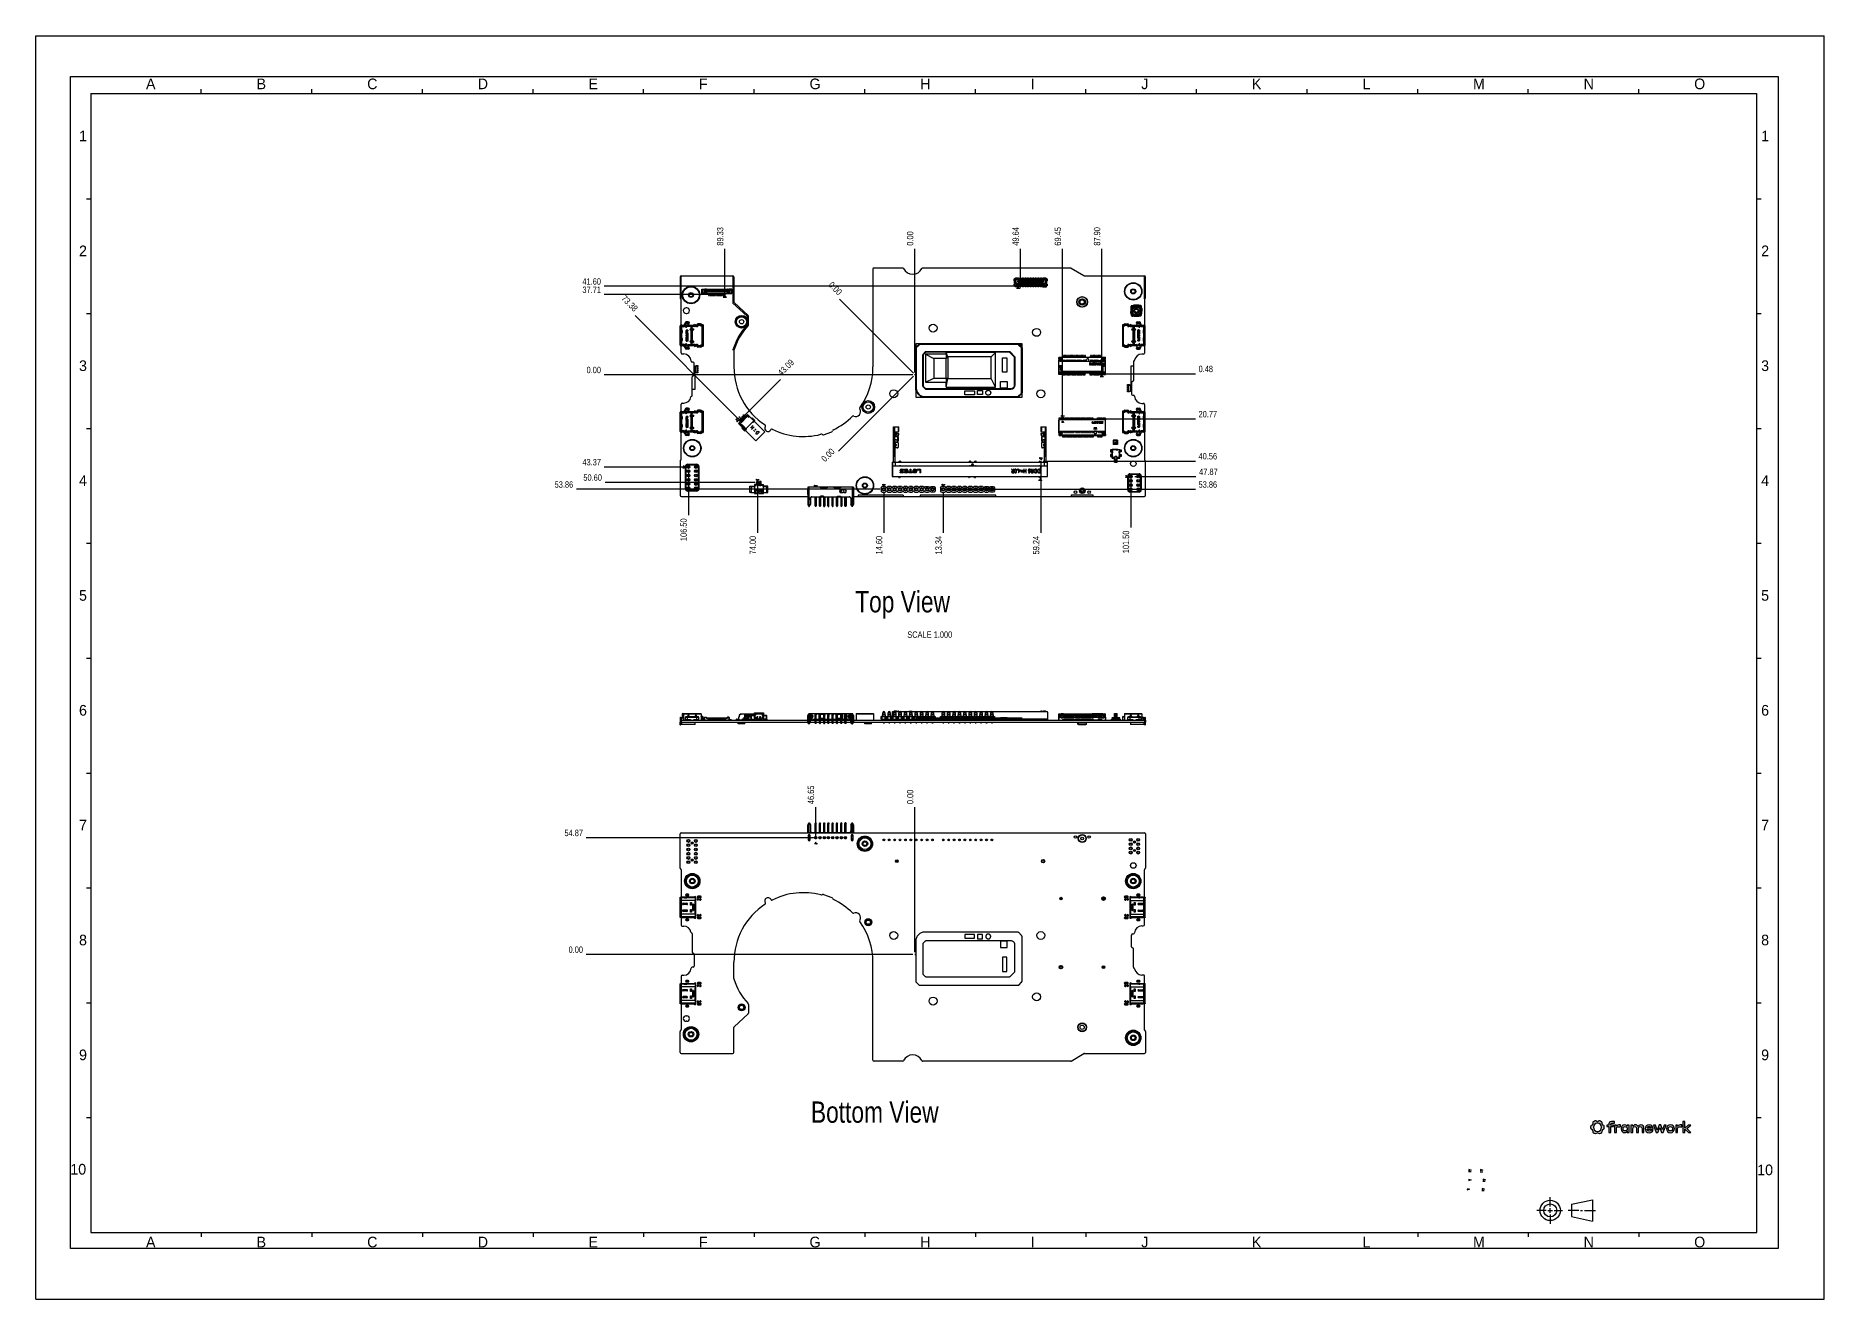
# Model space of a CAD drawing. Header units: millimetres. Extents: x 0 to 841, y 0 to 594.
import ezdxf

# ---------------------------------------------------------------- set-up
doc = ezdxf.new("R2010")
doc.units = ezdxf.units.MM
doc.header["$LTSCALE"] = 46.255
doc.layers.get('0').update_dxf_attribs({"linetype": 'CONTINUOUS'})
for name, color, linetype in [('14', 7, 'CONTINUOUS'), ('16', 7, 'CONTINUOUS'), ('18', 7, 'CONTINUOUS'), ('20', 7, 'CONTINUOUS'), ('22', 7, 'CONTINUOUS'), ('34', 7, 'CONTINUOUS'), ('ASSEM_MEM', 7, 'CONTINUOUS'), ('DETAIL', 7, 'CONTINUOUS'), ('INTFCLR_249217', 7, 'CONTINUOUS'), ('INTFCLR_285566', 7, 'CONTINUOUS'), ('INTFCLR_292393', 7, 'CONTINUOUS'), ('INTFCLR_304526', 7, 'CONTINUOUS'), ('INTFCLR_95991', 7, 'CONTINUOUS')]:
    doc.layers.add(name, color=color, linetype=linetype)
doc.styles.get("Standard").update_dxf_attribs({"font": 'txt', "width": 0.8})
doc.styles.add('TEXTSTYLE_2', font='txt')
doc.dimstyles.new('DIMSTYLE_1', dxfattribs={"dimtxt": 3, "dimasz": 2.1, "dimexe": 2, "dimexo": 1, "dimgap": 0.75, "dimtad": 0, "dimtih": 1, "dimtoh": 1, "dimzin": 0, "dimdsep": 46, "dimtxsty": 'STANDARD', "dimblk": '_FILLED', "dimblk1": '_FILLED', "dimblk2": '_FILLED', "dimcen": 0.09, "dimazin": 0, "dimtp": 0.01, "dimtm": 0.01, "dimtfac": 1, "dimtofl": 0, "dimtmove": 0, "dimatfit": 3, "dimldrblk": '_FILLED', "dimfxl": 1, "dimtolj": 1, "dimtzin": 0, "dimarcsym": 0})

msp = doc.modelspace()

# ---------------------------------------------------------------- texts
at = {"color": 2, "linetype": 'CONTINUOUS', "char_height": 5, "attachment_point": 1, "line_spacing_factor": 0.9, "style": 'TEXTSTYLE_2'}
for s, insert, width in [('A', (51.842, 573.885), 5), ('B', (103.842, 573.885), 5), ('C', (155.842, 573.885), 5), ('D', (207.842, 573.885), 5), ('E', (259.842, 573.885), 5), ('F', (311.842, 573.885), 5), ('G', (363.842, 573.885), 5), ('H', (415.842, 573.885), 5), ('I', (467.842, 573.885), 5), ('J', (519.842, 573.885), 5), ('K', (571.842, 573.885), 5), ('L', (623.842, 573.885), 5), ('M', (675.842, 573.885), 5), ('N', (727.842, 573.885), 5), ('O', (779.842, 573.885), 5), ('1', (20.342, 549.385), 5), ('1', (811.342, 549.385), 5), ('2', (20.342, 495.385), 5), ('2', (811.342, 495.385), 5), ('3', (20.342, 441.385), 5), ('3', (811.342, 441.385), 5), ('4', (20.342, 387.385), 5), ('4', (811.342, 387.385), 5), ('5', (20.342, 333.385), 5), ('5', (811.342, 333.385), 5), ('6', (20.342, 279.385), 5), ('6', (811.342, 279.385), 5), ('7', (20.342, 225.385), 5), ('7', (811.342, 225.385), 5), ('8', (20.342, 171.385), 5), ('8', (811.342, 171.385), 5), ('9', (20.342, 117.385), 5), ('9', (811.342, 117.385), 5), ('10', (16.248, 63.615), 10), ('10', (809.484, 63.302), 10), ('A', (51.842, 29.385), 5), ('B', (103.842, 29.385), 5), ('C', (155.842, 29.385), 5), ('D', (207.842, 29.385), 5), ('E', (259.842, 29.385), 5), ('F', (311.842, 29.385), 5), ('G', (363.842, 29.385), 5), ('H', (415.842, 29.385), 5), ('I', (467.842, 29.385), 5), ('J', (519.842, 29.385), 5), ('K', (571.842, 29.385), 5), ('L', (623.842, 29.385), 5), ('M', (675.842, 29.385), 5), ('N', (727.842, 29.385), 5), ('O', (779.842, 29.385), 5)]:
    msp.add_mtext(s, dxfattribs=dict(at, insert=insert, width=width))
at = {"layer": 'DETAIL', "color": 2, "linetype": 'CONTINUOUS', "line_spacing_factor": 0.9}
for s, insert, char_height, width, attachment_point in [('Top View', (385.317, 332.923), 10, 64, 1), ('SCALE 1.000', (430.953, 313.952), 3, 26.4, 3), ('Bottom View', (364.502, 92.974), 10, 88, 1)]:
    msp.add_mtext(s, dxfattribs=dict(at, insert=insert, char_height=char_height, width=width, attachment_point=attachment_point))

# ---------------------------------------------------------------- blocks, each defined once
blk = doc.blocks.new('SYM301_BL0', base_point=(680.55, 51.63))
at = {"color": 2, "linetype": 'CONTINUOUS'}
for p, q in [((679.93, 52.2), (681.17, 51.73)), ((681.15, 51.73), (679.93, 51.42)), ((679.93, 51.05), (681.12, 51.05))]:
    blk.add_line(p, q, dxfattribs=at)
blk = doc.blocks.new('SYM301_BL1', base_point=(681.04, 56.01))
at = {"color": 2, "linetype": 'CONTINUOUS'}
for p, q in [((680.42, 56.59), (681.66, 56.12)), ((681.63, 56.12), (680.42, 55.81)), ((680.42, 55.44), (681.61, 55.44))]:
    blk.add_line(p, q, dxfattribs=at)
blk = doc.blocks.new('SYM301_BL2', base_point=(679.89, 60.52))
at = {"color": 2, "linetype": 'CONTINUOUS'}
for p, q in [((679.27, 61.1), (680.51, 60.63)), ((680.49, 60.63), (679.27, 60.32)), ((679.27, 59.95), (680.46, 59.95))]:
    blk.add_line(p, q, dxfattribs=at)
blk = doc.blocks.new('SYM301_BL3', base_point=(674.39, 60.6))
at = {"color": 2, "linetype": 'CONTINUOUS'}
for p, q in [((673.77, 61.17), (675.01, 60.71)), ((674.99, 60.71), (673.77, 60.4)), ((673.77, 60.03), (674.96, 60.03))]:
    blk.add_line(p, q, dxfattribs=at)
blk = doc.blocks.new('SYM001_BL4', base_point=(674.36, 56.08))
at = {"color": 2, "linetype": 'CONTINUOUS'}
for p, q in [((674.98, 56.16), (673.74, 55.69)), ((673.76, 56.47), (674.98, 56.16))]:
    blk.add_line(p, q, dxfattribs=at)
blk = doc.blocks.new('SYM001_BL5', base_point=(673.63, 51.64))
at = {"color": 2, "linetype": 'CONTINUOUS'}
for p, q in [((674.25, 51.71), (673.01, 51.25)), ((673.03, 52.03), (674.25, 51.71))]:
    blk.add_line(p, q, dxfattribs=at)
blk = doc.blocks.new('*D0')
at = {"color": 2, "linetype": 'CONTINUOUS'}
blk.add_line((324.07, 472.85), (324.07, 493.81), dxfattribs=at)
at = {"color": 2, "linetype": 'CONTINUOUS', "insert": (320.32, 495.31), "char_height": 3, "width": 12, "attachment_point": 1, "rotation": 90, "line_spacing_factor": 0.9}
blk.add_mtext('89.33', dxfattribs=at)
blk = doc.blocks.new('_FILLED')
at = {"color": 0, "linetype": 'BYBLOCK'}
blk.add_solid([(0, 0), (-1, 0.17), (-1, -0.17)], dxfattribs=at)
blk = doc.blocks.new('*D1')
at = {"color": 2, "linetype": 'CONTINUOUS'}
blk.add_line((413.4, 435.63), (413.4, 493.81), dxfattribs=at)
at = {"color": 2, "linetype": 'CONTINUOUS', "insert": (409.65, 495.31), "char_height": 3, "width": 9.6, "attachment_point": 1, "rotation": 90, "line_spacing_factor": 0.9}
blk.add_mtext('0.00', dxfattribs=at)
blk = doc.blocks.new('*D2')
at = {"color": 2, "linetype": 'CONTINUOUS'}
blk.add_line((331.82, 413.99), (350.18, 432.34), dxfattribs=at)
at = {"color": 2, "linetype": 'CONTINUOUS', "insert": (348.58, 436.05), "char_height": 3, "width": 12, "attachment_point": 1, "rotation": 45, "line_spacing_factor": 0.9}
blk.add_mtext('43.09', dxfattribs=at)
blk = doc.blocks.new('*D3')
at = {"color": 2, "linetype": 'CONTINUOUS'}
blk.add_line((412.69, 433.93), (377.53, 398.76), dxfattribs=at)
at = {"color": 2, "linetype": 'CONTINUOUS', "insert": (373.82, 400.36), "char_height": 3, "width": 9.6, "attachment_point": 3, "rotation": 45, "line_spacing_factor": 0.9}
blk.add_mtext('0.00', dxfattribs=at)
blk = doc.blocks.new('*D4')
at = {"color": 2, "linetype": 'CONTINUOUS'}
blk.add_line((330.34, 413.92), (281.8, 462.46), dxfattribs=at)
at = {"color": 2, "linetype": 'CONTINUOUS', "insert": (283.39, 466.17), "char_height": 3, "width": 12, "attachment_point": 3, "rotation": 315, "line_spacing_factor": 0.9}
blk.add_mtext('73.38', dxfattribs=at)
blk = doc.blocks.new('*D5')
at = {"color": 2, "linetype": 'CONTINUOUS'}
blk.add_line((412.69, 435.34), (377.87, 470.17), dxfattribs=at)
at = {"color": 2, "linetype": 'CONTINUOUS', "insert": (379.46, 473.88), "char_height": 3, "width": 9.6, "attachment_point": 3, "rotation": 315, "line_spacing_factor": 0.9}
blk.add_mtext('0.00', dxfattribs=at)
blk = doc.blocks.new('*D6')
at = {"color": 2, "linetype": 'CONTINUOUS'}
blk.add_line((322.98, 472.34), (267.28, 472.34), dxfattribs=at)
at = {"color": 2, "linetype": 'CONTINUOUS', "insert": (265.78, 476.09), "char_height": 3, "width": 12, "attachment_point": 3, "line_spacing_factor": 0.9}
blk.add_mtext('37.71', dxfattribs=at)
blk = doc.blocks.new('*D7')
at = {"color": 2, "linetype": 'CONTINUOUS'}
blk.add_line((412.4, 434.63), (267.28, 434.63), dxfattribs=at)
at = {"color": 2, "linetype": 'CONTINUOUS', "insert": (265.78, 438.38), "char_height": 3, "width": 9.6, "attachment_point": 3, "line_spacing_factor": 0.9}
blk.add_mtext('0.00', dxfattribs=at)
blk = doc.blocks.new('*D8')
at = {"color": 2, "linetype": 'CONTINUOUS'}
blk.add_line((463.04, 477.23), (463.04, 493.81), dxfattribs=at)
at = {"color": 2, "linetype": 'CONTINUOUS', "insert": (459.29, 495.31), "char_height": 3, "width": 12, "attachment_point": 1, "rotation": 90, "line_spacing_factor": 0.9}
blk.add_mtext('49.64', dxfattribs=at)
blk = doc.blocks.new('*D9')
at = {"color": 2, "linetype": 'CONTINUOUS'}
blk.add_line((461.91, 476.23), (267.28, 476.23), dxfattribs=at)
at = {"color": 2, "linetype": 'CONTINUOUS', "insert": (265.78, 479.98), "char_height": 3, "width": 12, "attachment_point": 3, "line_spacing_factor": 0.9}
blk.add_mtext('41.60', dxfattribs=at)
blk = doc.blocks.new('*D10')
at = {"color": 2, "linetype": 'CONTINUOUS'}
blk.add_line((338.25, 384.03), (267.73, 384.03), dxfattribs=at)
at = {"color": 2, "linetype": 'CONTINUOUS', "insert": (266.23, 387.78), "char_height": 3, "width": 12, "attachment_point": 3, "line_spacing_factor": 0.9}
blk.add_mtext('50.60', dxfattribs=at)
blk = doc.blocks.new('*D11')
at = {"color": 2, "linetype": 'CONTINUOUS'}
blk.add_line((339.4, 383.03), (339.4, 360.37), dxfattribs=at)
at = {"color": 2, "linetype": 'CONTINUOUS', "insert": (335.65, 358.87), "char_height": 3, "width": 12, "attachment_point": 3, "rotation": 90, "line_spacing_factor": 0.9}
blk.add_mtext('74.00', dxfattribs=at)
blk = doc.blocks.new('*D12')
at = {"color": 2, "linetype": 'CONTINUOUS'}
blk.add_line((366.75, 217.61), (366.75, 231.27), dxfattribs=at)
at = {"color": 2, "linetype": 'CONTINUOUS', "insert": (363, 232.77), "char_height": 3, "width": 12, "attachment_point": 1, "rotation": 90, "line_spacing_factor": 0.9}
blk.add_mtext('46.65', dxfattribs=at)
blk = doc.blocks.new('*D13')
at = {"color": 2, "linetype": 'CONTINUOUS'}
blk.add_line((413.4, 163.09), (413.4, 231.27), dxfattribs=at)
at = {"color": 2, "linetype": 'CONTINUOUS', "insert": (409.65, 232.77), "char_height": 3, "width": 9.6, "attachment_point": 1, "rotation": 90, "line_spacing_factor": 0.9}
blk.add_mtext('0.00', dxfattribs=at)
blk = doc.blocks.new('*D14')
at = {"color": 2, "linetype": 'CONTINUOUS'}
blk.add_line((365.7, 216.96), (258.82, 216.96), dxfattribs=at)
at = {"color": 2, "linetype": 'CONTINUOUS', "insert": (257.32, 220.71), "char_height": 3, "width": 12, "attachment_point": 3, "line_spacing_factor": 0.9}
blk.add_mtext('54.87', dxfattribs=at)
blk = doc.blocks.new('*D15')
at = {"color": 2, "linetype": 'CONTINUOUS'}
blk.add_line((412.4, 162.09), (258.82, 162.09), dxfattribs=at)
at = {"color": 2, "linetype": 'CONTINUOUS', "insert": (257.32, 165.84), "char_height": 3, "width": 9.6, "attachment_point": 3, "line_spacing_factor": 0.9}
blk.add_mtext('0.00', dxfattribs=at)
blk = doc.blocks.new('*D16')
at = {"color": 2, "linetype": 'CONTINUOUS'}
blk.add_line((398.8, 379.27), (398.8, 360.37), dxfattribs=at)
at = {"color": 2, "linetype": 'CONTINUOUS', "insert": (395.05, 358.87), "char_height": 3, "width": 12, "attachment_point": 3, "rotation": 90, "line_spacing_factor": 0.9}
blk.add_mtext('14.60', dxfattribs=at)
blk = doc.blocks.new('*D17')
at = {"color": 2, "linetype": 'CONTINUOUS'}
blk.add_line((397.05, 380.77), (254.22, 380.77), dxfattribs=at)
at = {"color": 2, "linetype": 'CONTINUOUS', "insert": (252.72, 384.52), "char_height": 3, "width": 12, "attachment_point": 3, "line_spacing_factor": 0.9}
blk.add_mtext('53.86', dxfattribs=at)
blk = doc.blocks.new('*D18')
at = {"color": 2, "linetype": 'CONTINUOUS'}
blk.add_line((426.74, 379.27), (426.74, 360.37), dxfattribs=at)
at = {"color": 2, "linetype": 'CONTINUOUS', "insert": (422.99, 358.87), "char_height": 3, "width": 12, "attachment_point": 3, "rotation": 90, "line_spacing_factor": 0.9}
blk.add_mtext('13.34', dxfattribs=at)
blk = doc.blocks.new('*D19')
at = {"color": 2, "linetype": 'CONTINUOUS'}
blk.add_line((426.99, 380.77), (545.28, 380.77), dxfattribs=at)
at = {"color": 2, "linetype": 'CONTINUOUS', "insert": (546.78, 384.52), "char_height": 3, "width": 12, "attachment_point": 1, "line_spacing_factor": 0.9}
blk.add_mtext('53.86', dxfattribs=at)
blk = doc.blocks.new('*D20')
at = {"color": 2, "linetype": 'CONTINUOUS'}
blk.add_line((472.64, 393.07), (472.64, 360.37), dxfattribs=at)
at = {"color": 2, "linetype": 'CONTINUOUS', "insert": (468.89, 358.87), "char_height": 3, "width": 12, "attachment_point": 3, "rotation": 90, "line_spacing_factor": 0.9}
blk.add_mtext('59.24', dxfattribs=at)
blk = doc.blocks.new('*D21')
at = {"color": 2, "linetype": 'CONTINUOUS'}
blk.add_line((473.7, 394.07), (545.28, 394.07), dxfattribs=at)
at = {"color": 2, "linetype": 'CONTINUOUS', "insert": (546.78, 397.82), "char_height": 3, "width": 12, "attachment_point": 1, "line_spacing_factor": 0.9}
blk.add_mtext('40.56', dxfattribs=at)
blk = doc.blocks.new('*D22')
at = {"color": 2, "linetype": 'CONTINUOUS'}
blk.add_line((482.86, 415.42), (482.86, 493.81), dxfattribs=at)
at = {"color": 2, "linetype": 'CONTINUOUS', "insert": (479.11, 495.31), "char_height": 3, "width": 12, "attachment_point": 1, "rotation": 90, "line_spacing_factor": 0.9}
blk.add_mtext('69.45', dxfattribs=at)
blk = doc.blocks.new('*D23')
at = {"color": 2, "linetype": 'CONTINUOUS'}
blk.add_line((483.93, 413.86), (545.28, 413.86), dxfattribs=at)
at = {"color": 2, "linetype": 'CONTINUOUS', "insert": (546.78, 417.61), "char_height": 3, "width": 12, "attachment_point": 1, "line_spacing_factor": 0.9}
blk.add_mtext('20.77', dxfattribs=at)
blk = doc.blocks.new('*D24')
at = {"color": 2, "linetype": 'CONTINUOUS'}
blk.add_line((502.35, 435.11), (545.28, 435.11), dxfattribs=at)
at = {"color": 2, "linetype": 'CONTINUOUS', "insert": (546.78, 438.86), "char_height": 3, "width": 9.6, "attachment_point": 1, "line_spacing_factor": 0.9}
blk.add_mtext('0.48', dxfattribs=at)
blk = doc.blocks.new('*D25')
at = {"color": 2, "linetype": 'CONTINUOUS'}
blk.add_line((501.3, 436.11), (501.3, 493.81), dxfattribs=at)
at = {"color": 2, "linetype": 'CONTINUOUS', "insert": (497.55, 495.31), "char_height": 3, "width": 12, "attachment_point": 1, "rotation": 90, "line_spacing_factor": 0.9}
blk.add_mtext('87.90', dxfattribs=at)
blk = doc.blocks.new('*D26')
at = {"color": 2, "linetype": 'CONTINUOUS'}
blk.add_line((514.9, 386.16), (514.9, 362.87), dxfattribs=at)
at = {"color": 2, "linetype": 'CONTINUOUS', "insert": (511.15, 361.37), "char_height": 3, "width": 14.4, "attachment_point": 3, "rotation": 90, "line_spacing_factor": 0.9}
blk.add_mtext('101.50', dxfattribs=at)
blk = doc.blocks.new('*D27')
at = {"color": 2, "linetype": 'CONTINUOUS'}
blk.add_line((516.75, 386.76), (545.56, 386.76), dxfattribs=at)
at = {"color": 2, "linetype": 'CONTINUOUS', "insert": (547.06, 390.51), "char_height": 3, "width": 12, "attachment_point": 1, "line_spacing_factor": 0.9}
blk.add_mtext('47.87', dxfattribs=at)
blk = doc.blocks.new('*D28')
at = {"color": 2, "linetype": 'CONTINUOUS'}
blk.add_line((306.9, 389.62), (306.9, 368.6), dxfattribs=at)
at = {"color": 2, "linetype": 'CONTINUOUS', "insert": (303.15, 367.1), "char_height": 3, "width": 14.4, "attachment_point": 3, "rotation": 90, "line_spacing_factor": 0.9}
blk.add_mtext('106.50', dxfattribs=at)
blk = doc.blocks.new('*D29')
at = {"color": 2, "linetype": 'CONTINUOUS'}
blk.add_line((305.9, 391.26), (267.28, 391.26), dxfattribs=at)
at = {"color": 2, "linetype": 'CONTINUOUS', "insert": (265.78, 395.01), "char_height": 3, "width": 12, "attachment_point": 3, "line_spacing_factor": 0.9}
blk.add_mtext('43.37', dxfattribs=at)

# ---------------------------------------------------------------- dimensions: what is measured, and where the dimension line sits
at = {"color": 2, "linetype": 'CONTINUOUS'}
for feature_location, offset, dtype, origin, picture, middle in [((324.071, 472.85), (0, 20.965), 1, (413.401, 434.635), '*D0', (321.821, 501.315)), ((413.40074854, 435.634714888), (0, 58.180257521), 1, (413.40074854, 434.634714888), '*D1', (411.150737459, 500.11497007)), ((463.03574854, 477.234714888), (0, 16.580257521), 1, (413.40074854, 476.234714888), '*D8', (460.785737459, 501.389972313)), ((482.855748539, 415.424714888), (0, 78.390257521), 1, (413.40074854, 414.424714888), '*D22', (480.605737458, 501.389987268)), ((501.301, 436.115), (0, 57.7), 1, (413.401, 435.115), '*D25', (499.051, 501.24)), ((461.911, 476.235), (-194.628, 0), 0, (462.911, 434.635), '*D9', (259.783, 478.485)), ((412.694, 435.342), (-34.827, 34.827), 0, (413.401, 434.635), '*D5', (375.003, 476.214)), ((322.981, 472.345), (-55.698, 0), 0, (413.401, 434.635), '*D6', (259.483, 474.595)), ((330.337, 413.917), (-48.541, 48.541), 0, (413.401, 434.635), '*D4', (278.137, 469.299)), ((412.40074854, 434.634714888), (-145.117660373, 0), 0, (413.40074854, 434.634714888), '*D7', (260.983091446, 436.88469931)), ((331.822, 413.988), (18.353, 18.353), 0, (413.401, 434.635), '*D2', (353.887, 439.235)), ((502.351, 435.115), (42.932, 0), 0, (501.251, 434.635), '*D24', (551.658, 437.365)), ((397.051, 380.775), (-142.833, 0), 0, (398.051, 434.635), '*D17', (246.718, 383.025)), ((305.901, 391.265), (-38.618, 0), 0, (306.901, 434.635), '*D29', (259.783, 393.515)), ((338.251, 384.035), (-70.523, 0), 0, (339.251, 434.635), '*D10', (260.228, 386.285)), ((412.694, 433.928), (-35.163, -35.163), 0, (413.401, 434.635), '*D3', (371.484, 395.9)), ((426.991, 380.775), (118.292, 0), 0, (425.991, 434.635), '*D19', (552.783, 383.025)), ((473.696, 394.075), (71.587, 0), 0, (472.576, 434.635), '*D21', (552.783, 396.325)), ((483.931, 413.865), (61.352, 0), 0, (482.781, 434.635), '*D23', (552.783, 416.115)), ((516.751, 386.765), (28.807, 0), 0, (515.751, 434.635), '*D27', (553.058, 389.015)), ((306.901, 389.625), (0, -21.025), 1, (413.401, 390.625), '*D28', (304.651, 360.2)), ((472.63574854, 393.074714888), (0, -32.699990304), 1, (413.40074854, 394.074714888), '*D20', (470.385749598, 352.949721009)), ((514.901, 386.165), (0, -23.293), 1, (413.401, 387.165), '*D26', (512.651, 354.472)), ((339.401, 383.035), (0, -22.66), 1, (413.401, 384.035), '*D11', (337.151, 352.875)), ((398.801, 379.275), (0, -18.9), 1, (413.401, 380.275), '*D16', (396.551, 353.175)), ((426.741, 379.275), (0, -18.9), 1, (413.401, 380.275), '*D18', (424.491, 353.25)), ((366.751, 217.61), (0, 13.656), 1, (413.401, 162.09), '*D12', (364.501, 238.841)), ((413.40074854, 163.090303864), (0, 68.175678899), 1, (413.40074854, 162.090303864), '*D13', (411.150755183, 237.565980425)), ((365.701, 216.96), (-106.88, 0), 0, (413.401, 162.09), '*D14', (251.321, 219.21)), ((412.40074854, 162.090303864), (-153.579578794, 0), 0, (413.40074854, 162.090303864), '*D15', (252.521170578, 164.340308899))]:
    dim = msp.add_ordinate_dim(feature_location=feature_location, offset=offset, dtype=dtype, origin=origin, dimstyle='DIMSTYLE_1', override={"dimtad": 1, "dimtih": 0, "dimtoh": 0}, dxfattribs=at)
    dim.commit()
    dim.dimension.update_dxf_attribs({"geometry": picture, "text_midpoint": middle})

# ---------------------------------------------------------------- hatches: boundary and pattern name
at = {"linetype": 'CONTINUOUS'}
h = msp.add_hatch(color=2, dxfattribs=at)
h.paths.add_polyline_path([(762.748, 78.361), (763.638, 80.808), (764.535, 78.361), (765.335, 78.361), (766.621, 81.907), (765.759, 81.907), (764.952, 79.564), (764.09, 81.935), (763.304, 81.935), (762.436, 79.543), (761.622, 81.907), (760.656, 81.907), (761.97, 78.361)])
edge = h.paths.add_edge_path()
edge.add_line((740.615, 78.389), (740.615, 81.156))
edge.add_line((740.615, 81.156), (741.873, 81.156))
edge.add_line((741.873, 81.156), (741.873, 81.907))
edge.add_line((741.873, 81.907), (740.615, 81.907))
edge.add_line((740.615, 81.907), (740.615, 82.247))
edge.add_spline(control_points=[(740.615, 82.247), (740.615, 82.602), (740.781, 82.797), (741.171, 82.797)], knot_values=[0, 0, 0, 0, 1, 1, 1, 1], degree=3, periodic=0)
edge.add_line((741.171, 82.797), (742.415, 82.797))
edge.add_line((742.415, 82.797), (742.415, 83.506))
edge.add_line((742.415, 83.506), (740.9, 83.506))
edge.add_spline(control_points=[(740.9, 83.506), (740.1, 83.506), (739.725, 83.103), (739.725, 82.421)], knot_values=[0, 0, 0, 0, 1, 1, 1, 1], degree=3, periodic=0)
edge.add_line((739.725, 82.421), (739.725, 81.907))
edge.add_line((739.725, 81.907), (738.758, 81.907))
edge.add_line((738.758, 81.907), (738.758, 81.156))
edge.add_line((738.758, 81.156), (739.725, 81.156))
edge.add_line((739.725, 81.156), (739.725, 78.389))
edge.add_line((739.725, 78.389), (740.615, 78.389))
edge = h.paths.add_edge_path()
edge.add_line((743.279, 78.389), (743.279, 80.238))
edge.add_spline(control_points=[(743.279, 80.238), (743.279, 80.794), (743.55, 81.045), (744.3, 81.045)], knot_values=[0, 0, 0, 0, 1, 1, 1, 1], degree=3, periodic=0)
edge.add_line((744.3, 81.045), (745.239, 81.045))
edge.add_line((745.239, 81.045), (745.239, 81.927))
edge.add_line((745.239, 81.927), (744.419, 81.927))
edge.add_spline(control_points=[(744.419, 81.927), (743.64, 81.927), (743.369, 81.517), (743.279, 81.316)], knot_values=[0, 0, 0, 0, 1, 1, 1, 1], degree=3, periodic=0)
edge.add_line((743.279, 81.316), (743.279, 81.907))
edge.add_line((743.279, 81.907), (742.395, 81.907))
edge.add_line((742.395, 81.907), (742.395, 78.389))
edge.add_line((742.395, 78.389), (743.279, 78.389))
edge = h.paths.add_edge_path()
edge.add_line((749.227, 78.389), (749.227, 81.907))
edge.add_line((749.227, 81.907), (748.337, 81.907))
edge.add_line((748.337, 81.907), (748.337, 81.378))
edge.add_spline(control_points=[(748.337, 81.378), (748.26, 81.524), (747.906, 81.983), (747.162, 81.983)], knot_values=[0, 0, 0, 0, 1, 1, 1, 1], degree=3, periodic=0)
edge.add_spline(control_points=[(747.162, 81.983), (746.251, 81.983), (745.5, 81.288), (745.5, 80.148)], knot_values=[0, 0, 0, 0, 1, 1, 1, 1], degree=3, periodic=0)
edge.add_spline(control_points=[(745.5, 80.148), (745.5, 78.993), (746.251, 78.312), (747.155, 78.312)], knot_values=[0, 0, 0, 0, 1, 1, 1, 1], degree=3, periodic=0)
edge.add_spline(control_points=[(747.155, 78.312), (747.927, 78.312), (748.274, 78.799), (748.344, 78.945)], knot_values=[0, 0, 0, 0, 1, 1, 1, 1], degree=3, periodic=0)
edge.add_line((748.344, 78.945), (748.344, 78.389))
edge.add_line((748.344, 78.389), (749.227, 78.389))
edge = h.paths.add_edge_path()
edge.add_line((751.015, 78.389), (751.015, 80.266))
edge.add_spline(control_points=[(751.015, 80.266), (751.015, 80.808), (751.356, 81.191), (751.885, 81.191)], knot_values=[0, 0, 0, 0, 1, 1, 1, 1], degree=3, periodic=0)
edge.add_spline(control_points=[(751.885, 81.191), (752.399, 81.191), (752.719, 80.822), (752.719, 80.266)], knot_values=[0, 0, 0, 0, 1, 1, 1, 1], degree=3, periodic=0)
edge.add_line((752.719, 80.266), (752.719, 78.389))
edge.add_line((752.719, 78.389), (753.609, 78.389))
edge.add_line((753.609, 78.389), (753.609, 80.266))
edge.add_spline(control_points=[(753.609, 80.266), (753.609, 80.808), (753.949, 81.191), (754.478, 81.191)], knot_values=[0, 0, 0, 0, 1, 1, 1, 1], degree=3, periodic=0)
edge.add_spline(control_points=[(754.478, 81.191), (754.992, 81.191), (755.312, 80.822), (755.312, 80.266)], knot_values=[0, 0, 0, 0, 1, 1, 1, 1], degree=3, periodic=0)
edge.add_line((755.312, 80.266), (755.312, 78.389))
edge.add_line((755.312, 78.389), (756.202, 78.389))
edge.add_line((756.202, 78.389), (756.202, 80.44))
edge.add_spline(control_points=[(756.202, 80.44), (756.202, 81.337), (755.632, 81.983), (754.742, 81.983)], knot_values=[0, 0, 0, 0, 1, 1, 1, 1], degree=3, periodic=0)
edge.add_spline(control_points=[(754.742, 81.983), (753.998, 81.983), (753.609, 81.517), (753.449, 81.198)], knot_values=[0, 0, 0, 0, 1, 1, 1, 1], degree=3, periodic=0)
edge.add_spline(control_points=[(753.449, 81.198), (753.226, 81.677), (752.768, 81.983), (752.17, 81.983)], knot_values=[0, 0, 0, 0, 1, 1, 1, 1], degree=3, periodic=0)
edge.add_spline(control_points=[(752.17, 81.983), (751.537, 81.983), (751.148, 81.573), (751.015, 81.316)], knot_values=[0, 0, 0, 0, 1, 1, 1, 1], degree=3, periodic=0)
edge.add_line((751.015, 81.316), (751.015, 81.907))
edge.add_line((751.015, 81.907), (750.133, 81.907))
edge.add_line((750.133, 81.907), (750.133, 78.389))
edge.add_line((750.133, 78.389), (751.015, 78.389))
edge = h.paths.add_edge_path()
edge.add_line((772.062, 78.389), (772.062, 80.238))
edge.add_spline(control_points=[(772.062, 80.238), (772.062, 80.794), (772.333, 81.045), (773.083, 81.045)], knot_values=[0, 0, 0, 0, 1, 1, 1, 1], degree=3, periodic=0)
edge.add_line((773.083, 81.045), (774.022, 81.045))
edge.add_line((774.022, 81.045), (774.022, 81.927))
edge.add_line((774.022, 81.927), (773.202, 81.927))
edge.add_spline(control_points=[(773.202, 81.927), (772.423, 81.927), (772.152, 81.517), (772.062, 81.316)], knot_values=[0, 0, 0, 0, 1, 1, 1, 1], degree=3, periodic=0)
edge.add_line((772.062, 81.316), (772.062, 81.907))
edge.add_line((772.062, 81.907), (771.179, 81.907))
edge.add_line((771.179, 81.907), (771.179, 78.389))
edge.add_line((771.179, 78.389), (772.062, 78.389))
h.paths.add_polyline_path([(775.42, 78.389), (775.42, 79.988), (777.103, 78.389), (778.292, 78.389), (776.324, 80.266), (778.194, 81.907), (777.033, 81.907), (775.42, 80.475), (775.42, 83.506), (774.544, 83.506), (774.544, 78.389)])
edge = h.paths.add_edge_path()
edge.add_spline(control_points=[(759.587, 79.418), (759.524, 79.32), (759.295, 79.035), (758.732, 79.035)], knot_values=[0, 0, 0, 0, 1, 1, 1, 1], degree=3, periodic=0)
edge.add_spline(control_points=[(758.732, 79.035), (758.148, 79.035), (757.751, 79.452), (757.71, 80.002)], knot_values=[0, 0, 0, 0, 1, 1, 1, 1], degree=3, periodic=0)
edge.add_line((757.71, 80.002), (760.505, 80.002))
edge.add_line((760.505, 80.002), (760.505, 80.099))
edge.add_spline(control_points=[(760.505, 80.099), (760.505, 81.253), (759.747, 81.997), (758.662, 81.997)], knot_values=[0, 0, 0, 0, 1, 1, 1, 1], degree=3, periodic=0)
edge.add_spline(control_points=[(758.662, 81.997), (757.585, 81.997), (756.82, 81.239), (756.82, 80.148)], knot_values=[0, 0, 0, 0, 1, 1, 1, 1], degree=3, periodic=0)
edge.add_spline(control_points=[(756.82, 80.148), (756.82, 79.091), (757.585, 78.299), (758.732, 78.299)], knot_values=[0, 0, 0, 0, 1, 1, 1, 1], degree=3, periodic=0)
edge.add_spline(control_points=[(758.732, 78.299), (759.927, 78.299), (760.407, 79.056), (760.463, 79.418)], knot_values=[0, 0, 0, 0, 1, 1, 1, 1], degree=3, periodic=0)
edge.add_line((760.463, 79.418), (759.587, 79.418))
edge = h.paths.add_edge_path()
edge.add_spline(control_points=[(757.738, 80.613), (757.849, 81.045), (758.183, 81.309), (758.662, 81.309)], knot_values=[0, 0, 0, 0, 1, 1, 1, 1], degree=3, periodic=0)
edge.add_spline(control_points=[(758.662, 81.309), (759.114, 81.309), (759.448, 81.058), (759.573, 80.613)], knot_values=[0, 0, 0, 0, 1, 1, 1, 1], degree=3, periodic=0)
edge.add_line((759.573, 80.613), (757.738, 80.613))
edge = h.paths.add_edge_path()
edge.add_spline(control_points=[(733.535, 83.822), (733.437, 83.878), (733.32, 83.887), (733.215, 83.846)], knot_values=[0, 0, 0, 0, 1, 1, 1, 1], degree=3, periodic=0)
edge.add_arc((734.365, 80.86), 3.201, 111.07378, 129.039945)
edge.add_spline(control_points=[(732.349, 83.346), (732.262, 83.275), (732.211, 83.17), (732.211, 83.057)], knot_values=[0, 0, 0, 0, 1, 1, 1, 1], degree=3, periodic=0)
edge.add_line((732.211, 83.057), (732.211, 82.509))
edge.add_arc((731.492, 82.508), 0.719, 299.969452, 360.007606, ccw=False)
edge.add_line((731.851, 81.885), (731.376, 81.61))
edge.add_spline(control_points=[(731.376, 81.61), (731.278, 81.554), (731.212, 81.457), (731.195, 81.346)], knot_values=[0, 0, 0, 0, 1, 1, 1, 1], degree=3, periodic=0)
edge.add_arc((734.378, 80.847), 3.222, 171.098209, 180.025403)
edge.add_arc((734.372, 80.844), 3.216, 179.970801, 188.910553)
edge.add_spline(control_points=[(731.195, 80.346), (731.212, 80.235), (731.278, 80.138), (731.376, 80.082)], knot_values=[0, 0, 0, 0, 1, 1, 1, 1], degree=3, periodic=0)
edge.add_line((731.376, 80.082), (731.851, 79.807))
edge.add_arc((731.491, 79.184), 0.72, 360.006539, 419.99405, ccw=False)
edge.add_line((732.211, 79.184), (732.211, 78.635))
edge.add_arc((732.581, 78.635), 0.37, 180.062488, 231.266728)
edge.add_arc((734.365, 80.832), 3.201, 230.960087, 248.926259)
edge.add_spline(control_points=[(733.215, 77.846), (733.32, 77.805), (733.437, 77.813), (733.535, 77.87)], knot_values=[0, 0, 0, 0, 1, 1, 1, 1], degree=3, periodic=0)
edge.add_line((733.535, 77.87), (734.011, 78.145))
edge.add_arc((734.37, 77.521), 0.72, 420.007554, 479.992446, ccw=False)
edge.add_line((734.73, 78.145), (735.206, 77.87))
edge.add_spline(control_points=[(735.206, 77.87), (735.304, 77.813), (735.421, 77.805), (735.526, 77.846)], knot_values=[0, 0, 0, 0, 1, 1, 1, 1], degree=3, periodic=0)
edge.add_arc((734.373, 80.838), 3.207, 291.079905, 309.017587)
edge.add_arc((736.159, 78.635), 0.371, 308.83386, 359.927574)
edge.add_line((736.53, 78.635), (736.53, 79.184))
edge.add_arc((737.25, 79.184), 0.72, 480.005939, 539.993462, ccw=False)
edge.add_line((736.89, 79.807), (737.366, 80.082))
edge.add_spline(control_points=[(737.366, 80.082), (737.463, 80.138), (737.529, 80.235), (737.546, 80.346)], knot_values=[0, 0, 0, 0, 1, 1, 1, 1], degree=3, periodic=0)
edge.add_arc((734.369, 80.846), 3.216, 351.057139, 359.997513)
edge.add_arc((734.363, 80.846), 3.222, 0.006292, 8.934054)
edge.add_arc((737.18, 81.29), 0.371, 8.736693, 59.927656)
edge.add_line((737.366, 81.61), (736.89, 81.885))
edge.add_arc((737.249, 82.508), 0.719, 539.992394, 600.030559, ccw=False)
edge.add_line((736.53, 82.509), (736.53, 83.057))
edge.add_spline(control_points=[(736.53, 83.057), (736.53, 83.17), (736.479, 83.275), (736.392, 83.346)], knot_values=[0, 0, 0, 0, 1, 1, 1, 1], degree=3, periodic=0)
edge.add_arc((734.373, 80.854), 3.207, 50.98238, 68.920056)
edge.add_spline(control_points=[(735.526, 83.846), (735.421, 83.887), (735.304, 83.878), (735.206, 83.822)], knot_values=[0, 0, 0, 0, 1, 1, 1, 1], degree=3, periodic=0)
edge.add_line((735.206, 83.822), (734.73, 83.548))
edge.add_arc((734.37, 84.17), 0.719, 599.944991, 660.055009, ccw=False)
edge.add_line((734.011, 83.548), (733.535, 83.822))
edge = h.paths.add_edge_path()
edge.add_arc((734.37, 80.846), 1.931, -89.993013, 0.001365)
edge.add_arc((734.37, 80.846), 1.931, -0.001363, 89.993013)
edge.add_arc((734.371, 80.846), 1.932, 90.005764, 179.994236)
edge.add_arc((734.371, 80.846), 1.932, 180.005762, 269.994236)
edge = h.paths.add_edge_path()
edge.add_spline(control_points=[(746.404, 80.148), (746.404, 80.746), (746.793, 81.204), (747.391, 81.204)], knot_values=[0, 0, 0, 0, 1, 1, 1, 1], degree=3, periodic=0)
edge.add_spline(control_points=[(747.391, 81.204), (747.968, 81.204), (748.351, 80.746), (748.351, 80.148)], knot_values=[0, 0, 0, 0, 1, 1, 1, 1], degree=3, periodic=0)
edge.add_spline(control_points=[(748.351, 80.148), (748.351, 79.55), (747.968, 79.091), (747.391, 79.091)], knot_values=[0, 0, 0, 0, 1, 1, 1, 1], degree=3, periodic=0)
edge.add_spline(control_points=[(747.391, 79.091), (746.793, 79.091), (746.404, 79.55), (746.404, 80.148)], knot_values=[0, 0, 0, 0, 1, 1, 1, 1], degree=3, periodic=0)
edge = h.paths.add_edge_path()
edge.add_spline(control_points=[(767.669, 80.148), (767.669, 80.739), (768.072, 81.204), (768.67, 81.204)], knot_values=[0, 0, 0, 0, 1, 1, 1, 1], degree=3, periodic=0)
edge.add_spline(control_points=[(768.67, 81.204), (769.261, 81.204), (769.664, 80.746), (769.664, 80.148)], knot_values=[0, 0, 0, 0, 1, 1, 1, 1], degree=3, periodic=0)
edge.add_spline(control_points=[(769.664, 80.148), (769.664, 79.55), (769.261, 79.091), (768.67, 79.091)], knot_values=[0, 0, 0, 0, 1, 1, 1, 1], degree=3, periodic=0)
edge.add_spline(control_points=[(768.67, 79.091), (768.072, 79.091), (767.669, 79.557), (767.669, 80.148)], knot_values=[0, 0, 0, 0, 1, 1, 1, 1], degree=3, periodic=0)
edge = h.paths.add_edge_path()
edge.add_spline(control_points=[(766.772, 80.148), (766.772, 79.077), (767.585, 78.298), (768.67, 78.298)], knot_values=[0, 0, 0, 0, 1, 1, 1, 1], degree=3, periodic=0)
edge.add_spline(control_points=[(768.67, 78.298), (769.741, 78.298), (770.561, 79.077), (770.561, 80.148)], knot_values=[0, 0, 0, 0, 1, 1, 1, 1], degree=3, periodic=0)
edge.add_spline(control_points=[(770.561, 80.148), (770.561, 81.218), (769.741, 81.997), (768.67, 81.997)], knot_values=[0, 0, 0, 0, 1, 1, 1, 1], degree=3, periodic=0)
edge.add_spline(control_points=[(768.67, 81.997), (767.585, 81.997), (766.772, 81.218), (766.772, 80.148)], knot_values=[0, 0, 0, 0, 1, 1, 1, 1], degree=3, periodic=0)

# ---------------------------------------------------------------- linework, layer by layer
at = {"color": 4, "linetype": 'CONTINUOUS'}
for p, q in [((0, 0), (0, 594)), ((0, 594), (841, 594)), ((841, 0), (841, 594)), ((16.342, 23.885), (16.342, 574.885)), ((16.342, 574.885), (819.342, 574.885)), ((819.342, 574.885), (819.342, 23.885)), ((25.842, 566.885), (25.842, 31.385)), ((25.842, 566.885), (809.342, 566.885)), ((77.842, 566.885), (77.842, 568.885)), ((129.842, 566.885), (129.842, 568.885)), ((181.842, 566.885), (181.842, 568.885)), ((233.842, 566.885), (233.842, 568.885)), ((285.842, 566.885), (285.842, 568.885)), ((337.842, 566.885), (337.842, 568.885)), ((389.842, 566.885), (389.842, 568.885)), ((441.842, 566.885), (441.842, 568.885)), ((493.842, 566.885), (493.842, 568.885)), ((545.842, 566.885), (545.842, 568.885)), ((597.842, 566.885), (597.842, 568.885)), ((649.842, 566.885), (649.842, 568.885)), ((701.842, 566.885), (701.842, 568.885)), ((753.842, 566.885), (753.842, 568.885)), ((809.342, 31.385), (809.342, 566.885)), ((23.842, 517.385), (25.842, 517.385)), ((809.342, 517.385), (811.342, 517.385)), ((23.842, 463.385), (25.842, 463.385)), ((809.342, 463.385), (811.342, 463.385)), ((23.842, 409.385), (25.842, 409.385)), ((809.342, 409.385), (811.342, 409.385)), ((23.842, 355.385), (25.842, 355.385)), ((809.342, 355.385), (811.342, 355.385)), ((23.842, 301.385), (25.842, 301.385)), ((809.342, 301.385), (811.342, 301.385)), ((23.842, 247.385), (25.842, 247.385)), ((809.342, 247.385), (811.342, 247.385)), ((23.842, 193.385), (25.842, 193.385)), ((809.342, 193.385), (811.342, 193.385)), ((23.842, 139.385), (25.842, 139.385)), ((809.342, 139.385), (811.342, 139.385)), ((23.842, 85.385), (25.842, 85.385)), ((809.342, 85.385), (811.342, 85.385)), ((25.842, 31.385), (809.342, 31.385)), ((77.842, 31.385), (77.842, 29.385)), ((129.842, 31.385), (129.842, 29.385)), ((181.842, 31.385), (181.842, 29.385)), ((233.842, 31.385), (233.842, 29.385)), ((285.842, 31.385), (285.842, 29.385)), ((337.842, 31.385), (337.842, 29.385)), ((389.842, 31.385), (389.842, 29.385)), ((441.842, 31.385), (441.842, 29.385)), ((493.842, 31.385), (493.842, 29.385)), ((649.842, 31.385), (649.842, 29.385)), ((701.842, 31.385), (701.842, 29.385)), ((753.842, 31.385), (753.842, 29.385)), ((819.342, 23.885), (16.342, 23.885)), ((0, 0), (841, 0))]:
    msp.add_line(p, q, dxfattribs=at)
at = {"color": 7, "linetype": 'CONTINUOUS'}
for p, q in [((731.851, 81.885), (731.376, 81.61)), ((731.376, 80.082), (731.851, 79.807)), ((732.211, 83.057), (732.211, 82.509)), ((732.211, 79.184), (732.211, 78.635)), ((734.011, 83.548), (733.535, 83.822)), ((733.535, 77.87), (734.011, 78.145)), ((735.206, 83.822), (734.73, 83.548)), ((734.73, 78.145), (735.206, 77.87)), ((736.53, 82.509), (736.53, 83.057)), ((736.53, 78.635), (736.53, 79.184)), ((737.366, 81.61), (736.89, 81.885)), ((736.89, 79.807), (737.366, 80.082)), ((739.725, 81.907), (738.758, 81.907)), ((738.758, 81.907), (738.758, 81.156)), ((738.758, 81.156), (739.725, 81.156)), ((739.725, 82.421), (739.725, 81.907)), ((739.725, 81.156), (739.725, 78.389)), ((739.725, 78.389), (740.615, 78.389)), ((740.615, 81.907), (740.615, 82.247)), ((741.873, 81.907), (740.615, 81.907)), ((740.615, 81.156), (741.873, 81.156)), ((740.615, 78.389), (740.615, 81.156)), ((742.415, 83.506), (740.9, 83.506)), ((741.171, 82.797), (742.415, 82.797)), ((741.873, 81.156), (741.873, 81.907)), ((743.279, 81.907), (742.395, 81.907)), ((742.395, 81.907), (742.395, 78.389)), ((742.395, 78.389), (743.279, 78.389)), ((742.415, 82.797), (742.415, 83.506)), ((743.279, 81.316), (743.279, 81.907)), ((743.279, 78.389), (743.279, 80.238)), ((744.3, 81.045), (745.239, 81.045)), ((745.239, 81.927), (744.419, 81.927)), ((745.239, 81.045), (745.239, 81.927)), ((749.227, 81.907), (748.337, 81.907)), ((748.337, 81.907), (748.337, 81.378)), ((748.344, 78.945), (748.344, 78.389)), ((748.344, 78.389), (749.227, 78.389)), ((749.227, 78.389), (749.227, 81.907)), ((751.015, 81.907), (750.133, 81.907)), ((750.133, 81.907), (750.133, 78.389)), ((750.133, 78.389), (751.015, 78.389)), ((751.015, 81.316), (751.015, 81.907)), ((751.015, 78.389), (751.015, 80.266)), ((752.719, 80.266), (752.719, 78.389)), ((752.719, 78.389), (753.609, 78.389)), ((753.609, 78.389), (753.609, 80.266)), ((755.312, 80.266), (755.312, 78.389)), ((755.312, 78.389), (756.202, 78.389)), ((756.202, 78.389), (756.202, 80.44)), ((757.71, 80.002), (760.505, 80.002)), ((759.573, 80.613), (757.738, 80.613)), ((760.463, 79.418), (759.587, 79.418)), ((760.505, 80.002), (760.505, 80.099)), ((761.622, 81.907), (760.656, 81.907)), ((760.656, 81.907), (761.97, 78.361)), ((762.436, 79.543), (761.622, 81.907)), ((761.97, 78.361), (762.748, 78.361)), ((763.304, 81.935), (762.436, 79.543)), ((762.748, 78.361), (763.638, 80.808)), ((764.09, 81.935), (763.304, 81.935)), ((763.638, 80.808), (764.535, 78.361)), ((764.952, 79.564), (764.09, 81.935)), ((764.535, 78.361), (765.335, 78.361)), ((765.759, 81.907), (764.952, 79.564)), ((765.335, 78.361), (766.621, 81.907)), ((766.621, 81.907), (765.759, 81.907)), ((772.062, 81.907), (771.179, 81.907)), ((771.179, 81.907), (771.179, 78.389)), ((771.179, 78.389), (772.062, 78.389)), ((772.062, 81.316), (772.062, 81.907)), ((772.062, 78.389), (772.062, 80.238)), ((773.083, 81.045), (774.022, 81.045)), ((774.022, 81.927), (773.202, 81.927)), ((774.022, 81.045), (774.022, 81.927)), ((775.42, 83.506), (774.544, 83.506)), ((774.544, 83.506), (774.544, 78.389)), ((774.544, 78.389), (775.42, 78.389)), ((775.42, 80.475), (775.42, 83.506)), ((777.033, 81.907), (775.42, 80.475)), ((775.42, 79.988), (777.103, 78.389)), ((775.42, 78.389), (775.42, 79.988)), ((776.324, 80.266), (778.194, 81.907)), ((778.292, 78.389), (776.324, 80.266)), ((778.194, 81.907), (777.033, 81.907)), ((777.103, 78.389), (778.292, 78.389)), ((712.144, 43.643), (712.144, 48.043)), ((712.144, 40.692), (712.144, 42.831)), ((722.116, 44.628), (731.995, 46.785)), ((722.116, 44.628), (722.116, 38.895)), ((731.995, 46.785), (731.995, 36.738)), ((710.263, 41.762), (705.863, 41.762)), ((711.075, 41.762), (713.214, 41.762)), ((712.144, 39.88), (712.144, 35.48)), ((714.025, 41.762), (717.926, 41.762)), ((725.579, 41.762), (720.616, 41.762)), ((722.116, 38.895), (731.995, 36.738)), ((726.376, 41.762), (727.405, 41.762)), ((728.202, 41.762), (733.495, 41.762))]:
    msp.add_line(p, q, dxfattribs=at)
for radius in [4.781, 3.061]:
    msp.add_circle((712.144, 41.762), radius, dxfattribs=at)
for centre, radius, start, end in [((734.378, 80.847), 3.222, 171.098209, 180.025403), ((734.372, 80.844), 3.216, 179.970801, 188.910553), ((731.492, 82.508), 0.719, 299.969452, 0.007606), ((731.491, 79.184), 0.72, 0.006539, 59.99405), ((732.581, 78.635), 0.37, 180.062488, 231.266728), ((734.365, 80.86), 3.201, 111.07378, 129.039945), ((734.365, 80.832), 3.201, 230.960087, 248.926259), ((734.371, 80.846), 1.932, 90.005764, 179.994236), ((734.371, 80.846), 1.932, 180.005762, 269.994236), ((734.37, 84.17), 0.719, 239.944991, 300.055009), ((734.37, 77.521), 0.72, 60.007554, 119.992446), ((734.37, 80.846), 1.931, 359.998637, 89.993013), ((734.37, 80.846), 1.931, 270.006987, 0.001365), ((734.373, 80.854), 3.207, 50.98238, 68.920056), ((734.373, 80.838), 3.207, 291.079905, 309.017587), ((736.159, 78.635), 0.371, 308.83386, 359.927574), ((737.249, 82.508), 0.719, 179.992394, 240.030559), ((737.25, 79.184), 0.72, 120.005939, 179.993462), ((737.18, 81.29), 0.371, 8.736693, 59.927656), ((734.363, 80.846), 3.222, 0.006292, 8.934054), ((734.369, 80.846), 3.216, 351.057139, 359.997513)]:
    msp.add_arc(centre, radius, start, end, dxfattribs=at)
for points in [[(731.376, 81.61), (731.278, 81.554), (731.212, 81.457), (731.195, 81.346)], [(731.195, 80.346), (731.212, 80.235), (731.278, 80.138), (731.376, 80.082)], [(732.349, 83.346), (732.262, 83.275), (732.211, 83.17), (732.211, 83.057)], [(733.535, 83.822), (733.437, 83.878), (733.32, 83.887), (733.215, 83.846)], [(733.215, 77.846), (733.32, 77.805), (733.437, 77.813), (733.535, 77.87)], [(735.526, 83.846), (735.421, 83.887), (735.304, 83.878), (735.206, 83.822)], [(735.206, 77.87), (735.304, 77.813), (735.421, 77.805), (735.526, 77.846)], [(736.53, 83.057), (736.53, 83.17), (736.479, 83.275), (736.392, 83.346)], [(737.366, 80.082), (737.463, 80.138), (737.529, 80.235), (737.546, 80.346)], [(740.9, 83.506), (740.1, 83.506), (739.725, 83.103), (739.725, 82.421)], [(740.615, 82.247), (740.615, 82.602), (740.781, 82.797), (741.171, 82.797)], [(744.419, 81.927), (743.64, 81.927), (743.369, 81.517), (743.279, 81.316)], [(743.279, 80.238), (743.279, 80.794), (743.55, 81.045), (744.3, 81.045)], [(747.162, 81.983), (746.251, 81.983), (745.5, 81.288), (745.5, 80.148)], [(745.5, 80.148), (745.5, 78.993), (746.251, 78.312), (747.155, 78.312)], [(746.404, 80.148), (746.404, 80.746), (746.793, 81.204), (747.391, 81.204)], [(747.391, 79.091), (746.793, 79.091), (746.404, 79.55), (746.404, 80.148)], [(747.155, 78.312), (747.927, 78.312), (748.274, 78.799), (748.344, 78.945)], [(748.337, 81.378), (748.26, 81.524), (747.906, 81.983), (747.162, 81.983)], [(747.391, 81.204), (747.968, 81.204), (748.351, 80.746), (748.351, 80.148)], [(748.351, 80.148), (748.351, 79.55), (747.968, 79.091), (747.391, 79.091)], [(752.17, 81.983), (751.537, 81.983), (751.148, 81.573), (751.015, 81.316)], [(751.015, 80.266), (751.015, 80.808), (751.356, 81.191), (751.885, 81.191)], [(751.885, 81.191), (752.399, 81.191), (752.719, 80.822), (752.719, 80.266)], [(753.449, 81.198), (753.226, 81.677), (752.768, 81.983), (752.17, 81.983)], [(754.742, 81.983), (753.998, 81.983), (753.609, 81.517), (753.449, 81.198)], [(753.609, 80.266), (753.609, 80.808), (753.949, 81.191), (754.478, 81.191)], [(754.478, 81.191), (754.992, 81.191), (755.312, 80.822), (755.312, 80.266)], [(756.202, 80.44), (756.202, 81.337), (755.632, 81.983), (754.742, 81.983)], [(758.662, 81.997), (757.585, 81.997), (756.82, 81.239), (756.82, 80.148)], [(756.82, 80.148), (756.82, 79.091), (757.585, 78.299), (758.732, 78.299)], [(758.732, 79.035), (758.148, 79.035), (757.751, 79.452), (757.71, 80.002)], [(757.738, 80.613), (757.849, 81.045), (758.183, 81.309), (758.662, 81.309)], [(760.505, 80.099), (760.505, 81.253), (759.747, 81.997), (758.662, 81.997)], [(758.662, 81.309), (759.114, 81.309), (759.448, 81.058), (759.573, 80.613)], [(758.732, 78.299), (759.927, 78.299), (760.407, 79.056), (760.463, 79.418)], [(759.587, 79.418), (759.524, 79.32), (759.295, 79.035), (758.732, 79.035)], [(768.67, 81.997), (767.585, 81.997), (766.772, 81.218), (766.772, 80.148)], [(766.772, 80.148), (766.772, 79.077), (767.585, 78.298), (768.67, 78.298)], [(767.669, 80.148), (767.669, 80.739), (768.072, 81.204), (768.67, 81.204)], [(768.67, 79.091), (768.072, 79.091), (767.669, 79.557), (767.669, 80.148)], [(770.561, 80.148), (770.561, 81.218), (769.741, 81.997), (768.67, 81.997)], [(768.67, 81.204), (769.261, 81.204), (769.664, 80.746), (769.664, 80.148)], [(769.664, 80.148), (769.664, 79.55), (769.261, 79.091), (768.67, 79.091)], [(768.67, 78.298), (769.741, 78.298), (770.561, 79.077), (770.561, 80.148)], [(773.202, 81.927), (772.423, 81.927), (772.152, 81.517), (772.062, 81.316)], [(772.062, 80.238), (772.062, 80.794), (772.333, 81.045), (773.083, 81.045)]]:
    msp.add_open_spline(points, degree=3, dxfattribs=at)
at = {"layer": '14', "color": 7, "linetype": 'CONTINUOUS'}
for p, q in [((453.716, 431.392), (456.716, 431.392)), ((453.716, 428.392), (453.716, 431.392)), ((456.716, 431.392), (456.716, 428.392)), ((456.716, 428.392), (453.716, 428.392)), ((456.716, 273.359), (453.716, 273.359)), ((456.716, 168.333), (453.716, 168.333)), ((453.716, 168.333), (453.716, 165.333)), ((456.716, 165.333), (456.716, 168.333)), ((453.716, 165.333), (456.716, 165.333))]:
    msp.add_line(p, q, dxfattribs=at)
at = {"layer": '16', "color": 7, "linetype": 'CONTINUOUS'}
msp.add_line((449.033, 273.357), (446.733, 273.357), dxfattribs=at)
for points in [[(446.733, 426.172), (446.733, 426.243), (446.746, 426.386), (446.806, 426.593), (446.902, 426.784), (447.031, 426.954), (447.189, 427.097), (447.371, 427.209), (447.569, 427.285), (447.778, 427.323), (447.99, 427.323), (448.199, 427.284), (448.397, 427.208), (448.578, 427.096), (448.735, 426.953), (448.864, 426.784), (448.96, 426.593), (449.019, 426.386), (449.033, 426.243), (449.033, 426.172)], [(449.033, 426.172), (449.033, 426.1), (449.019, 425.957), (448.96, 425.75), (448.864, 425.559), (448.734, 425.389), (448.576, 425.246), (448.395, 425.135), (448.196, 425.058), (447.987, 425.02), (447.775, 425.02), (447.567, 425.059), (447.369, 425.136), (447.188, 425.247), (447.031, 425.39), (446.901, 425.56), (446.805, 425.751), (446.746, 425.957), (446.733, 426.1), (446.733, 426.172)], [(449.033, 170.553), (449.033, 170.625), (449.019, 170.768), (448.96, 170.975), (448.864, 171.166), (448.734, 171.336), (448.576, 171.479), (448.395, 171.59), (448.196, 171.667), (447.987, 171.705), (447.775, 171.705), (447.567, 171.666), (447.369, 171.589), (447.188, 171.478), (447.031, 171.335), (446.901, 171.166), (446.805, 170.974), (446.746, 170.768), (446.733, 170.625), (446.733, 170.553)], [(446.733, 170.553), (446.733, 170.482), (446.746, 170.339), (446.806, 170.132), (446.902, 169.941), (447.031, 169.771), (447.189, 169.628), (447.371, 169.516), (447.569, 169.44), (447.778, 169.402), (447.99, 169.402), (448.199, 169.441), (448.397, 169.517), (448.578, 169.629), (448.735, 169.772), (448.864, 169.941), (448.96, 170.132), (449.019, 170.339), (449.033, 170.482), (449.033, 170.553)]]:
    msp.add_open_spline(points, degree=3, knots=[0, 0, 0, 0, 0.0594147, 0.1187758, 0.177893, 0.2364361, 0.2953248, 0.3541126, 0.4127071, 0.4711669, 0.5296026, 0.5880914, 0.6465162, 0.7051217, 0.7638053, 0.8222205, 0.8813267, 0.9406597, 1, 1, 1, 1], dxfattribs=at)
at = {"layer": '18', "color": 7, "linetype": 'CONTINUOUS'}
for p, q in [((454.544, 442.606), (456.644, 442.606)), ((454.544, 435.856), (454.544, 442.606)), ((456.644, 442.606), (456.644, 435.856)), ((456.644, 435.856), (454.544, 435.856)), ((456.644, 273.359), (454.544, 273.359)), ((456.644, 160.869), (454.544, 160.869)), ((454.544, 160.869), (454.544, 154.119)), ((456.644, 154.119), (456.644, 160.869)), ((454.544, 154.119), (456.644, 154.119))]:
    msp.add_line(p, q, dxfattribs=at)
at = {"layer": '20', "color": 7, "linetype": 'CONTINUOUS'}
for p, q in [((436.84, 427.023), (441.44, 427.023)), ((436.84, 425.223), (436.84, 427.023)), ((441.44, 425.223), (436.84, 425.223)), ((441.44, 427.023), (441.44, 425.223)), ((441.44, 273.357), (436.84, 273.357)), ((441.44, 171.502), (436.84, 171.502)), ((436.84, 171.502), (436.84, 169.702)), ((436.84, 169.702), (441.44, 169.702)), ((441.44, 169.702), (441.44, 171.502))]:
    msp.add_line(p, q, dxfattribs=at)
at = {"layer": '22', "color": 7, "linetype": 'CONTINUOUS'}
for p, q in [((442.876, 427.297), (445.176, 427.297)), ((442.876, 425.297), (442.876, 427.297)), ((445.176, 425.297), (442.876, 425.297)), ((445.176, 427.297), (445.176, 425.297)), ((445.176, 273.357), (442.876, 273.357)), ((445.176, 171.428), (442.876, 171.428)), ((442.876, 171.428), (442.876, 169.428)), ((442.876, 169.428), (445.176, 169.428)), ((445.176, 169.428), (445.176, 171.428))]:
    msp.add_line(p, q, dxfattribs=at)
at = {"layer": '34', "color": 7, "linetype": 'CONTINUOUS'}
for p, q in [((413.781, 428.385), (413.781, 447.178)), ((414, 447.708), (415.208, 448.915)), ((415.738, 449.135), (461.824, 449.135)), ((462.354, 448.915), (463.561, 447.708)), ((463.781, 447.178), (463.781, 426.232)), ((417.281, 443.878), (417.281, 429.492)), ((418.461, 445.161), (417.354, 444.054)), ((457.824, 445.235), (418.638, 445.235)), ((460.208, 442.954), (458, 445.161)), ((460.281, 429.885), (460.281, 442.778)), ((417.354, 429.315), (418.461, 428.208)), ((461.684, 424.135), (418.031, 424.135)), ((418.638, 428.135), (458.531, 428.135)), ((463.561, 425.701), (462.214, 424.354)), ((463.781, 273.137), (413.781, 273.137)), ((413.781, 168.34), (413.781, 149.547)), ((417.354, 167.41), (418.461, 168.517)), ((461.684, 172.59), (418.031, 172.59)), ((418.638, 168.59), (458.531, 168.59)), ((463.561, 171.024), (462.214, 172.371)), ((463.781, 149.547), (463.781, 170.493)), ((417.281, 152.847), (417.281, 167.233)), ((460.281, 166.84), (460.281, 153.947)), ((418.461, 151.564), (417.354, 152.671)), ((457.824, 151.49), (418.638, 151.49)), ((460.208, 153.771), (458, 151.564)), ((414, 149.017), (415.208, 147.81)), ((415.738, 147.59), (461.824, 147.59)), ((462.354, 147.81), (463.561, 149.017))]:
    msp.add_line(p, q, dxfattribs=at)
for points, knots in [([(413.781, 447.178), (413.781, 447.243), (413.798, 447.374), (413.874, 447.557), (413.954, 447.662), (414, 447.708)], [0, 0, 0, 0, 0.3333763, 0.6666237, 1, 1, 1, 1]), ([(415.208, 448.915), (415.254, 448.961), (415.359, 449.042), (415.541, 449.118), (415.673, 449.134), (415.738, 449.135)], [0, 0, 0, 0, 0.3333763, 0.6666237, 1, 1, 1, 1]), ([(461.824, 449.135), (461.889, 449.134), (462.02, 449.118), (462.203, 449.042), (462.308, 448.961), (462.354, 448.915)], [0, 0, 0, 0, 0.3333763, 0.6666237, 1, 1, 1, 1]), ([(463.561, 447.708), (463.607, 447.662), (463.688, 447.557), (463.764, 447.374), (463.78, 447.243), (463.781, 447.178)], [0, 0, 0, 0, 0.3333763, 0.6666237, 1, 1, 1, 1]), ([(417.354, 444.054), (417.339, 444.039), (417.312, 444.004), (417.286, 443.943), (417.281, 443.899), (417.281, 443.878)], [0, 0, 0, 0, 0.3333763, 0.6666237, 1, 1, 1, 1]), ([(418.638, 445.235), (418.616, 445.235), (418.572, 445.229), (418.511, 445.204), (418.477, 445.177), (418.461, 445.161)], [0, 0, 0, 0, 0.3333763, 0.6666237, 1, 1, 1, 1]), ([(458, 445.161), (457.985, 445.177), (457.95, 445.204), (457.889, 445.229), (457.845, 445.235), (457.824, 445.235)], [0, 0, 0, 0, 0.3333763, 0.6666237, 1, 1, 1, 1]), ([(460.281, 442.778), (460.281, 442.799), (460.275, 442.843), (460.25, 442.904), (460.223, 442.939), (460.208, 442.954)], [0, 0, 0, 0, 0.3333763, 0.6666237, 1, 1, 1, 1]), ([(417.281, 429.492), (417.281, 429.47), (417.286, 429.426), (417.312, 429.365), (417.339, 429.33), (417.354, 429.315)], [0, 0, 0, 0, 0.3333763, 0.6666237, 1, 1, 1, 1]), ([(458.531, 428.135), (458.664, 428.136), (458.928, 428.165), (459.302, 428.298), (459.633, 428.507), (459.909, 428.783), (460.118, 429.114), (460.251, 429.487), (460.28, 429.752), (460.281, 429.885)], [0, 0, 0, 0, 0.1456118, 0.2882026, 0.4295385, 0.5705103, 0.7118379, 0.8544125, 1, 1, 1, 1]), ([(418.031, 424.135), (417.75, 424.136), (417.189, 424.19), (416.385, 424.437), (415.649, 424.832), (415.006, 425.361), (414.477, 426.005), (414.082, 426.741), (413.836, 427.544), (413.782, 428.104), (413.781, 428.385)], [0, 0, 0, 0, 0.1264397, 0.2516097, 0.3760345, 0.500189, 0.6243204, 0.7486736, 0.8737246, 1, 1, 1, 1]), ([(418.461, 428.208), (418.477, 428.193), (418.511, 428.166), (418.572, 428.14), (418.616, 428.135), (418.638, 428.135)], [0, 0, 0, 0, 0.3333763, 0.6666237, 1, 1, 1, 1]), ([(462.214, 424.354), (462.168, 424.308), (462.063, 424.228), (461.88, 424.152), (461.749, 424.135), (461.684, 424.135)], [0, 0, 0, 0, 0.3333763, 0.6666237, 1, 1, 1, 1]), ([(463.781, 426.232), (463.78, 426.167), (463.764, 426.035), (463.688, 425.853), (463.607, 425.748), (463.561, 425.701)], [0, 0, 0, 0, 0.3333763, 0.6666237, 1, 1, 1, 1]), ([(418.031, 172.59), (417.75, 172.589), (417.189, 172.535), (416.385, 172.288), (415.649, 171.893), (415.006, 171.364), (414.477, 170.72), (414.082, 169.984), (413.836, 169.181), (413.782, 168.621), (413.781, 168.34)], [0, 0, 0, 0, 0.1264397, 0.2516097, 0.3760345, 0.500189, 0.6243204, 0.7486736, 0.8737246, 1, 1, 1, 1]), ([(418.461, 168.517), (418.477, 168.532), (418.511, 168.559), (418.572, 168.585), (418.616, 168.59), (418.638, 168.59)], [0, 0, 0, 0, 0.3333763, 0.6666237, 1, 1, 1, 1]), ([(458.531, 168.59), (458.664, 168.589), (458.928, 168.56), (459.302, 168.427), (459.633, 168.218), (459.909, 167.942), (460.118, 167.611), (460.251, 167.238), (460.28, 166.973), (460.281, 166.84)], [0, 0, 0, 0, 0.1456118, 0.2882026, 0.4295385, 0.5705103, 0.7118379, 0.8544125, 1, 1, 1, 1]), ([(462.214, 172.371), (462.168, 172.417), (462.063, 172.497), (461.88, 172.573), (461.749, 172.59), (461.684, 172.59)], [0, 0, 0, 0, 0.3333763, 0.6666237, 1, 1, 1, 1]), ([(463.781, 170.493), (463.78, 170.558), (463.764, 170.69), (463.688, 170.873), (463.607, 170.977), (463.561, 171.024)], [0, 0, 0, 0, 0.3333763, 0.6666237, 1, 1, 1, 1]), ([(417.281, 167.233), (417.281, 167.255), (417.286, 167.299), (417.312, 167.36), (417.339, 167.395), (417.354, 167.41)], [0, 0, 0, 0, 0.3333763, 0.6666237, 1, 1, 1, 1]), ([(417.354, 152.671), (417.339, 152.686), (417.312, 152.721), (417.286, 152.782), (417.281, 152.826), (417.281, 152.847)], [0, 0, 0, 0, 0.3333763, 0.6666237, 1, 1, 1, 1]), ([(418.638, 151.49), (418.616, 151.49), (418.572, 151.496), (418.511, 151.521), (418.477, 151.548), (418.461, 151.564)], [0, 0, 0, 0, 0.3333763, 0.6666237, 1, 1, 1, 1]), ([(458, 151.564), (457.985, 151.548), (457.95, 151.521), (457.889, 151.496), (457.845, 151.49), (457.824, 151.49)], [0, 0, 0, 0, 0.3333763, 0.6666237, 1, 1, 1, 1]), ([(460.281, 153.947), (460.281, 153.926), (460.275, 153.882), (460.25, 153.821), (460.223, 153.786), (460.208, 153.771)], [0, 0, 0, 0, 0.3333763, 0.6666237, 1, 1, 1, 1]), ([(413.781, 149.547), (413.781, 149.482), (413.798, 149.351), (413.874, 149.168), (413.954, 149.063), (414, 149.017)], [0, 0, 0, 0, 0.3333763, 0.6666237, 1, 1, 1, 1]), ([(415.208, 147.81), (415.254, 147.764), (415.359, 147.683), (415.541, 147.607), (415.673, 147.591), (415.738, 147.59)], [0, 0, 0, 0, 0.3333763, 0.6666237, 1, 1, 1, 1]), ([(461.824, 147.59), (461.889, 147.591), (462.02, 147.607), (462.203, 147.683), (462.308, 147.764), (462.354, 147.81)], [0, 0, 0, 0, 0.3333763, 0.6666237, 1, 1, 1, 1]), ([(463.561, 149.017), (463.607, 149.063), (463.688, 149.168), (463.764, 149.351), (463.78, 149.482), (463.781, 149.547)], [0, 0, 0, 0, 0.3333763, 0.6666237, 1, 1, 1, 1])]:
    msp.add_open_spline(points, degree=3, knots=knots, dxfattribs=at)
at = {"layer": 'ASSEM_MEM', "color": 4, "linetype": 'CONTINUOUS'}
for p, q in [((303.001, 480.695), (303.001, 470.795)), ((303.501, 469.929), (303.501, 481.195)), ((327.771, 481.195), (327.771, 468.295)), ((328.271, 480.695), (328.271, 468.963)), ((460.051, 478.84), (460.051, 479.74)), ((460.051, 479.74), (460.212, 479.74)), ((460.696, 479.835), (460.696, 480.17)), ((460.696, 480.17), (462.096, 480.17)), ((462.096, 480.17), (462.096, 479.835)), ((462.811, 479.835), (462.811, 480.17)), ((462.811, 480.17), (463.261, 480.17)), ((463.261, 480.17), (463.261, 479.835)), ((464.011, 479.835), (464.011, 480.17)), ((464.011, 480.17), (464.461, 480.17)), ((464.461, 480.17), (464.461, 479.835)), ((465.211, 479.835), (465.211, 480.17)), ((465.211, 480.17), (465.661, 480.17)), ((465.661, 480.17), (465.661, 479.835)), ((466.411, 479.835), (466.411, 480.17)), ((466.411, 480.17), (466.861, 480.17)), ((466.861, 480.17), (466.861, 479.835)), ((467.611, 479.835), (467.611, 480.17)), ((467.611, 480.17), (468.061, 480.17)), ((468.061, 480.17), (468.061, 479.835)), ((468.811, 479.835), (468.811, 480.17)), ((468.811, 480.17), (469.261, 480.17)), ((469.261, 480.17), (469.261, 479.835)), ((470.011, 479.835), (470.011, 480.17)), ((470.011, 480.17), (470.461, 480.17)), ((470.461, 480.17), (470.461, 479.835)), ((471.211, 479.835), (471.211, 480.17)), ((471.211, 480.17), (471.661, 480.17)), ((471.661, 480.17), (471.661, 479.835)), ((472.411, 479.835), (472.411, 480.17)), ((472.411, 480.17), (472.861, 480.17)), ((472.861, 480.17), (472.861, 479.835)), ((473.576, 479.835), (473.576, 480.17)), ((473.576, 480.17), (474.976, 480.17)), ((474.976, 480.17), (474.976, 479.835)), ((475.459, 479.74), (475.621, 479.74)), ((475.621, 479.74), (475.621, 478.84)), ((521.301, 470.295), (521.301, 481.195)), ((521.801, 470.795), (521.801, 480.695)), ((313.271, 472.82), (313.271, 474.82)), ((313.271, 474.82), (314.476, 474.82)), ((314.476, 472.82), (313.271, 472.82)), ((316.371, 472.795), (316.371, 471.85)), ((316.371, 471.85), (316.571, 471.85)), ((316.571, 471.85), (316.571, 472.795)), ((316.771, 472.795), (316.771, 471.85)), ((316.771, 471.85), (316.971, 471.85)), ((316.971, 471.85), (316.971, 472.795)), ((317.171, 472.795), (317.171, 471.85)), ((317.171, 471.85), (317.371, 471.85)), ((317.371, 471.85), (317.371, 472.795)), ((317.571, 472.795), (317.571, 471.85)), ((317.571, 471.85), (317.771, 471.85)), ((317.771, 471.85), (317.771, 472.795)), ((317.971, 472.795), (317.971, 471.85)), ((317.971, 471.85), (318.171, 471.85)), ((318.171, 471.85), (318.171, 472.795)), ((318.371, 472.795), (318.371, 471.85)), ((318.371, 471.85), (318.571, 471.85)), ((318.571, 471.85), (318.571, 472.795)), ((318.771, 472.795), (318.771, 471.85)), ((318.771, 471.85), (318.971, 471.85)), ((318.971, 471.85), (318.971, 472.795)), ((319.171, 472.795), (319.171, 471.85)), ((319.171, 471.85), (319.371, 471.85)), ((319.371, 471.85), (319.371, 472.795)), ((319.571, 472.795), (319.571, 471.85)), ((319.571, 471.85), (319.771, 471.85)), ((319.771, 471.85), (319.771, 472.795)), ((319.971, 472.795), (319.971, 471.85)), ((319.971, 471.85), (320.171, 471.85)), ((320.171, 471.85), (320.171, 472.795)), ((320.371, 472.795), (320.371, 471.85)), ((320.371, 471.85), (320.571, 471.85)), ((320.571, 471.85), (320.571, 472.795)), ((320.771, 472.795), (320.771, 471.85)), ((320.771, 471.85), (320.971, 471.85)), ((320.971, 471.85), (320.971, 472.795)), ((321.171, 472.795), (321.171, 471.85)), ((321.171, 471.85), (321.371, 471.85)), ((321.371, 471.85), (321.371, 472.795)), ((321.571, 472.795), (321.571, 471.85)), ((321.571, 471.85), (321.771, 471.85)), ((321.771, 471.85), (321.771, 472.795)), ((321.971, 472.795), (321.971, 471.85)), ((321.971, 471.85), (322.171, 471.85)), ((322.171, 471.85), (322.171, 472.795)), ((322.371, 472.795), (322.371, 471.85)), ((322.371, 471.85), (322.571, 471.85)), ((322.571, 471.85), (322.571, 472.795)), ((322.771, 472.795), (322.771, 471.85)), ((322.771, 471.85), (322.971, 471.85)), ((322.971, 471.85), (322.971, 472.795)), ((323.171, 472.795), (323.171, 471.85)), ((323.171, 471.85), (323.371, 471.85)), ((323.371, 471.85), (323.371, 472.795)), ((323.571, 472.795), (323.571, 471.85)), ((323.571, 471.85), (323.771, 471.85)), ((323.771, 471.85), (323.771, 472.795)), ((324.071, 471.85), (323.821, 471.417)), ((323.821, 471.417), (324.321, 471.417)), ((323.971, 472.795), (323.971, 471.85)), ((323.971, 471.85), (324.171, 471.85)), ((324.321, 471.417), (324.071, 471.85)), ((324.171, 471.85), (324.171, 472.795)), ((327.271, 474.82), (326.066, 474.82)), ((326.066, 472.82), (327.271, 472.82)), ((327.271, 472.82), (327.271, 474.82)), ((460.201, 478.84), (460.051, 478.84)), ((460.101, 476.435), (460.101, 477.245)), ((460.101, 477.245), (460.201, 477.245)), ((460.401, 476.435), (460.101, 476.435)), ((460.401, 476.574), (460.401, 476.435)), ((460.601, 475.985), (460.601, 476.335)), ((462.061, 475.985), (460.601, 475.985)), ((462.036, 475.985), (461.786, 475.552)), ((461.786, 475.552), (462.286, 475.552)), ((461.936, 476.932), (461.936, 476.995)), ((462.286, 475.552), (462.036, 475.985)), ((462.061, 476.335), (462.061, 475.985)), ((462.136, 476.995), (462.136, 476.932)), ((462.811, 476.335), (462.811, 475.985)), ((462.811, 475.985), (463.261, 475.985)), ((463.261, 475.985), (463.261, 476.335)), ((464.011, 475.985), (464.011, 476.335)), ((464.461, 475.985), (464.011, 475.985)), ((464.461, 476.335), (464.461, 475.985)), ((465.211, 475.985), (465.211, 476.335)), ((465.661, 475.985), (465.211, 475.985)), ((465.661, 476.335), (465.661, 475.985)), ((466.411, 475.985), (466.411, 476.335)), ((466.861, 475.985), (466.411, 475.985)), ((466.861, 476.335), (466.861, 475.985)), ((467.611, 475.985), (467.611, 476.335)), ((468.061, 475.985), (467.611, 475.985)), ((468.061, 476.335), (468.061, 475.985)), ((468.811, 475.985), (468.811, 476.335)), ((469.261, 475.985), (468.811, 475.985)), ((469.261, 476.335), (469.261, 475.985)), ((470.011, 475.985), (470.011, 476.335)), ((470.461, 475.985), (470.011, 475.985)), ((470.461, 476.335), (470.461, 475.985)), ((471.211, 475.985), (471.211, 476.335)), ((471.661, 475.985), (471.211, 475.985)), ((471.661, 476.335), (471.661, 475.985)), ((472.411, 475.985), (472.411, 476.335)), ((472.861, 475.985), (472.411, 475.985)), ((472.861, 476.335), (472.861, 475.985)), ((473.536, 476.932), (473.536, 476.995)), ((473.611, 475.877), (473.611, 476.335)), ((475.071, 475.877), (473.611, 475.877)), ((473.736, 476.995), (473.736, 476.932)), ((475.071, 476.335), (475.071, 475.877)), ((475.271, 476.435), (475.271, 476.574)), ((475.571, 476.435), (475.271, 476.435)), ((475.621, 478.84), (475.471, 478.84)), ((475.471, 477.245), (475.571, 477.245)), ((475.571, 477.245), (475.571, 476.435)), ((327.771, 468.295), (334.591, 462.196)), ((334.931, 462.562), (328.431, 468.596)), ((303.051, 457.815), (303.051, 457.67)), ((304.951, 457.815), (303.051, 457.815)), ((306.85, 459.495), (305.85, 459.495)), ((306.85, 459.245), (305.85, 459.245)), ((309.075, 457.815), (306.851, 457.815)), ((310.801, 457.875), (310.801, 458.02)), ((312.651, 458.57), (311.35, 458.57)), ((312.651, 458.32), (311.35, 458.32)), ((334.591, 462.196), (334.591, 458.112)), ((335.091, 458.112), (335.091, 462.196)), ((512.151, 458.57), (513.451, 458.57)), ((512.151, 458.32), (513.451, 458.32)), ((514.001, 457.875), (514.001, 458.02)), ((517.951, 457.815), (515.726, 457.815)), ((517.951, 459.495), (518.951, 459.495)), ((517.951, 459.245), (518.951, 459.245)), ((521.751, 457.815), (519.851, 457.815)), ((521.751, 457.67), (521.751, 457.815)), ((303.051, 448.519), (303.051, 448.375)), ((303.051, 448.375), (304.951, 448.375)), ((306.85, 446.945), (305.85, 446.945)), ((306.85, 446.695), (305.85, 446.695)), ((306.851, 448.375), (309.075, 448.375)), ((310.801, 448.315), (310.801, 448.17)), ((312.651, 447.87), (311.35, 447.87)), ((312.651, 447.62), (311.35, 447.62)), ((328.291, 446.128), (327.817, 446.289)), ((463.581, 448.935), (462.617, 448.935)), ((462.617, 448.935), (463.581, 447.971)), ((463.581, 447.971), (463.581, 448.935)), ((512.151, 447.87), (513.451, 447.87)), ((512.151, 447.62), (513.451, 447.62)), ((514.001, 448.315), (514.001, 448.17)), ((515.726, 448.375), (517.951, 448.375)), ((517.951, 446.945), (518.951, 446.945)), ((517.951, 446.695), (518.951, 446.695)), ((519.851, 448.375), (521.751, 448.375)), ((521.751, 448.375), (521.751, 448.519)), ((310.521, 438.795), (310.521, 439)), ((310.521, 439), (311.371, 439)), ((311.371, 438.35), (311.028, 438.35)), ((311.071, 438.07), (311.371, 438.07)), ((311.371, 437.42), (311.071, 437.42)), ((311.371, 439), (311.371, 438.35)), ((311.371, 438.07), (311.371, 437.42)), ((483.176, 443.665), (482.926, 443.665)), ((482.926, 443.665), (482.926, 442.865)), ((483.176, 442.865), (483.176, 443.665)), ((483.676, 443.665), (483.426, 443.665)), ((483.426, 443.665), (483.426, 442.865)), ((483.676, 442.865), (483.676, 443.665)), ((484.176, 443.665), (483.926, 443.665)), ((483.926, 443.665), (483.926, 442.865)), ((484.176, 442.865), (484.176, 443.665)), ((484.676, 443.665), (484.426, 443.665)), ((484.426, 443.665), (484.426, 442.865)), ((484.676, 442.865), (484.676, 443.665)), ((485.176, 443.665), (484.926, 443.665)), ((484.926, 443.665), (484.926, 442.865)), ((485.176, 442.865), (485.176, 443.665)), ((485.676, 443.665), (485.426, 443.665)), ((485.426, 443.665), (485.426, 442.865)), ((485.676, 442.865), (485.676, 443.665)), ((486.176, 443.665), (485.926, 443.665)), ((485.926, 443.665), (485.926, 442.865)), ((486.176, 442.865), (486.176, 443.665)), ((486.676, 443.665), (486.426, 443.665)), ((486.426, 443.665), (486.426, 442.865)), ((486.676, 442.865), (486.676, 443.665)), ((487.176, 443.665), (486.926, 443.665)), ((486.926, 443.665), (486.926, 442.865)), ((487.176, 442.865), (487.176, 443.665)), ((487.676, 443.665), (487.426, 443.665)), ((487.426, 443.665), (487.426, 442.865)), ((487.676, 442.865), (487.676, 443.665)), ((488.176, 443.665), (487.926, 443.665)), ((487.926, 443.665), (487.926, 442.865)), ((488.176, 442.865), (488.176, 443.665)), ((488.676, 443.665), (488.426, 443.665)), ((488.426, 443.665), (488.426, 442.865)), ((488.676, 442.865), (488.676, 443.665)), ((489.176, 443.665), (488.926, 443.665)), ((488.926, 443.665), (488.926, 442.865)), ((489.176, 442.865), (489.176, 443.665)), ((489.676, 443.665), (489.426, 443.665)), ((489.426, 443.665), (489.426, 442.865)), ((489.676, 442.865), (489.676, 443.665)), ((490.176, 443.665), (489.926, 443.665)), ((489.926, 443.665), (489.926, 442.865)), ((490.176, 442.865), (490.176, 443.665)), ((490.676, 443.665), (490.426, 443.665)), ((490.426, 443.665), (490.426, 442.865)), ((490.676, 442.865), (490.676, 443.665)), ((491.176, 443.665), (490.926, 443.665)), ((490.926, 443.665), (490.926, 442.865)), ((491.176, 442.865), (491.176, 443.665)), ((491.676, 443.665), (491.426, 443.665)), ((491.426, 443.665), (491.426, 442.865)), ((491.676, 442.865), (491.676, 443.665)), ((492.176, 443.665), (491.926, 443.665)), ((491.926, 443.665), (491.926, 442.865)), ((492.176, 442.865), (492.176, 443.665)), ((492.676, 443.665), (492.426, 443.665)), ((492.426, 443.665), (492.426, 442.865)), ((492.676, 442.865), (492.676, 443.665)), ((493.176, 443.665), (492.926, 443.665)), ((492.926, 443.665), (492.926, 442.865)), ((493.176, 442.865), (493.176, 443.665)), ((493.676, 443.665), (493.426, 443.665)), ((493.426, 443.665), (493.426, 442.865)), ((493.676, 442.865), (493.676, 443.665)), ((496.176, 443.665), (495.926, 443.665)), ((495.926, 443.665), (495.926, 442.865)), ((496.176, 442.865), (496.176, 443.665)), ((496.676, 443.665), (496.426, 443.665)), ((496.426, 443.665), (496.426, 442.865)), ((496.676, 442.865), (496.676, 443.665)), ((497.176, 443.665), (496.926, 443.665)), ((496.926, 443.665), (496.926, 442.865)), ((497.176, 442.865), (497.176, 443.665)), ((497.676, 443.665), (497.426, 443.665)), ((497.426, 443.665), (497.426, 442.865)), ((497.676, 442.865), (497.676, 443.665)), ((498.176, 443.665), (497.926, 443.665)), ((497.926, 443.665), (497.926, 442.865)), ((498.176, 442.865), (498.176, 443.665)), ((498.676, 443.665), (498.426, 443.665)), ((498.426, 443.665), (498.426, 442.865)), ((498.676, 442.865), (498.676, 443.665)), ((499.176, 443.665), (498.926, 443.665)), ((498.926, 443.665), (498.926, 442.865)), ((499.176, 442.865), (499.176, 443.665)), ((499.676, 443.665), (499.426, 443.665)), ((499.426, 443.665), (499.426, 442.865)), ((499.676, 442.865), (499.676, 443.665)), ((500.176, 443.665), (499.926, 443.665)), ((499.926, 443.665), (499.926, 442.865)), ((500.176, 442.865), (500.176, 443.665)), ((500.676, 443.665), (500.426, 443.665)), ((500.426, 443.665), (500.426, 442.865)), ((500.676, 442.865), (500.676, 443.665)), ((501.176, 443.665), (500.926, 443.665)), ((500.926, 443.665), (500.926, 442.865)), ((501.176, 442.865), (501.176, 443.665)), ((516.131, 438.635), (514.931, 438.635)), ((514.931, 438.635), (514.931, 428.995)), ((516.131, 438.635), (516.131, 431.99)), ((308.671, 427.635), (308.671, 433.6)), ((309.571, 434.595), (309.571, 436.635)), ((309.571, 436.635), (309.871, 436.635)), ((309.871, 436.635), (309.871, 427.635)), ((310.521, 435.59), (310.521, 435.795)), ((311.371, 435.59), (310.521, 435.59)), ((311.028, 436.24), (311.371, 436.24)), ((311.071, 437.17), (311.371, 437.17)), ((311.371, 436.52), (311.071, 436.52)), ((311.371, 437.17), (311.371, 436.52)), ((311.371, 436.24), (311.371, 435.59)), ((413.351, 434.635), (413.451, 434.635)), ((413.401, 434.685), (413.401, 434.585)), ((481.101, 434.74), (481.101, 435.695)), ((482.301, 434.74), (481.101, 434.74)), ((482.301, 435.365), (482.301, 434.74)), ((482.651, 435.515), (482.651, 434.565)), ((482.651, 434.565), (482.951, 434.565)), ((482.951, 434.565), (482.951, 435.515)), ((483.151, 435.515), (483.151, 434.565)), ((483.151, 434.565), (483.451, 434.565)), ((483.451, 434.565), (483.451, 435.515)), ((483.651, 435.515), (483.651, 434.565)), ((483.651, 434.565), (483.951, 434.565)), ((483.951, 434.565), (483.951, 435.515)), ((484.151, 435.515), (484.151, 434.565)), ((484.151, 434.565), (484.451, 434.565)), ((484.451, 434.565), (484.451, 435.515)), ((484.651, 435.515), (484.651, 434.565)), ((484.651, 434.565), (484.951, 434.565)), ((484.951, 434.565), (484.951, 435.515)), ((485.151, 435.515), (485.151, 434.565)), ((485.151, 434.565), (485.451, 434.565)), ((485.451, 434.565), (485.451, 435.515)), ((485.651, 435.515), (485.651, 434.565)), ((485.651, 434.565), (485.951, 434.565)), ((485.951, 434.565), (485.951, 435.515)), ((486.151, 435.515), (486.151, 434.565)), ((486.151, 434.565), (486.451, 434.565)), ((486.451, 434.565), (486.451, 435.515)), ((486.651, 435.515), (486.651, 434.565)), ((486.651, 434.565), (486.951, 434.565)), ((486.951, 434.565), (486.951, 435.515)), ((487.151, 435.515), (487.151, 434.565)), ((487.151, 434.565), (487.451, 434.565)), ((487.451, 434.565), (487.451, 435.515)), ((487.651, 435.515), (487.651, 434.565)), ((487.651, 434.565), (487.951, 434.565)), ((487.951, 434.565), (487.951, 435.515)), ((488.151, 435.515), (488.151, 434.565)), ((488.151, 434.565), (488.451, 434.565)), ((488.451, 434.565), (488.451, 435.515)), ((488.651, 435.515), (488.651, 434.565)), ((488.651, 434.565), (488.951, 434.565)), ((488.951, 434.565), (488.951, 435.515)), ((489.151, 435.515), (489.151, 434.565)), ((489.151, 434.565), (489.451, 434.565)), ((489.451, 434.565), (489.451, 435.515)), ((489.651, 435.515), (489.651, 434.565)), ((489.651, 434.565), (489.951, 434.565)), ((489.951, 434.565), (489.951, 435.515)), ((490.151, 435.515), (490.151, 434.565)), ((490.151, 434.565), (490.451, 434.565)), ((490.451, 434.565), (490.451, 435.515)), ((490.651, 435.515), (490.651, 434.565)), ((490.651, 434.565), (490.951, 434.565)), ((490.951, 434.565), (490.951, 435.515)), ((491.151, 435.515), (491.151, 434.565)), ((491.151, 434.565), (491.451, 434.565)), ((491.451, 434.565), (491.451, 435.515)), ((491.651, 435.515), (491.651, 434.565)), ((491.651, 434.565), (491.951, 434.565)), ((491.951, 434.565), (491.951, 435.515)), ((492.151, 435.515), (492.151, 434.565)), ((492.151, 434.565), (492.451, 434.565)), ((492.451, 434.565), (492.451, 435.515)), ((492.651, 435.515), (492.651, 434.565)), ((492.651, 434.565), (492.951, 434.565)), ((492.951, 434.565), (492.951, 435.515)), ((493.151, 435.515), (493.151, 434.565)), ((493.151, 434.565), (493.451, 434.565)), ((493.451, 434.565), (493.451, 435.515)), ((495.651, 435.515), (495.651, 434.565)), ((495.651, 434.565), (495.951, 434.565)), ((495.951, 434.565), (495.951, 435.515)), ((496.151, 435.515), (496.151, 434.565)), ((496.151, 434.565), (496.451, 434.565)), ((496.451, 434.565), (496.451, 435.515)), ((496.651, 435.515), (496.651, 434.565)), ((496.651, 434.565), (496.951, 434.565)), ((496.951, 434.565), (496.951, 435.515)), ((497.151, 435.515), (497.151, 434.565)), ((497.151, 434.565), (497.451, 434.565)), ((497.451, 434.565), (497.451, 435.515)), ((497.651, 435.515), (497.651, 434.565)), ((497.651, 434.565), (497.951, 434.565)), ((497.951, 434.565), (497.951, 435.515)), ((498.151, 435.515), (498.151, 434.565)), ((498.151, 434.565), (498.451, 434.565)), ((498.451, 434.565), (498.451, 435.515)), ((498.651, 435.515), (498.651, 434.565)), ((498.651, 434.565), (498.951, 434.565)), ((498.951, 434.565), (498.951, 435.515)), ((499.151, 435.515), (499.151, 434.565)), ((499.151, 434.565), (499.451, 434.565)), ((499.451, 434.565), (499.451, 435.515)), ((499.651, 435.515), (499.651, 434.565)), ((499.651, 434.565), (499.951, 434.565)), ((499.951, 434.565), (499.951, 435.515)), ((500.151, 435.515), (500.151, 434.565)), ((500.151, 434.565), (500.451, 434.565)), ((500.451, 434.565), (500.451, 435.515)), ((500.651, 435.515), (500.651, 434.565)), ((500.651, 434.565), (500.951, 434.565)), ((500.951, 434.565), (500.951, 435.515)), ((501.301, 434.565), (501.051, 434.132)), ((501.051, 434.132), (501.551, 434.132)), ((501.151, 435.515), (501.151, 434.565)), ((501.151, 434.565), (501.451, 434.565)), ((501.551, 434.132), (501.301, 434.565)), ((501.451, 434.565), (501.451, 435.515)), ((501.801, 435.365), (501.801, 434.74)), ((501.801, 434.74), (503.001, 434.74)), ((503.001, 434.74), (503.001, 435.695)), ((513.431, 430), (514.281, 430)), ((513.431, 429.35), (513.431, 430)), ((513.774, 429.35), (513.431, 429.35)), ((513.431, 429.07), (513.731, 429.07)), ((513.431, 428.42), (513.431, 429.07)), ((514.281, 430), (514.281, 429.795)), ((514.931, 428.995), (515.231, 428.995)), ((515.231, 430.995), (515.231, 428.995)), ((309.871, 427.635), (308.671, 427.635)), ((513.731, 428.42), (513.431, 428.42)), ((513.431, 428.17), (513.731, 428.17)), ((513.431, 427.52), (513.431, 428.17)), ((513.731, 427.52), (513.431, 427.52)), ((513.431, 427.24), (513.774, 427.24)), ((513.431, 426.59), (513.431, 427.24)), ((514.281, 426.59), (513.431, 426.59)), ((514.281, 426.795), (514.281, 426.59)), ((303.051, 417.215), (303.051, 417.07)), ((304.951, 417.215), (303.051, 417.215)), ((306.85, 418.895), (305.85, 418.895)), ((306.85, 418.645), (305.85, 418.645)), ((309.075, 417.215), (306.851, 417.215)), ((310.801, 417.275), (310.801, 417.42)), ((312.651, 417.97), (311.35, 417.97)), ((312.651, 417.72), (311.35, 417.72)), ((330.61, 413.988), (330.262, 413.629)), ((330.262, 413.629), (330.747, 413.507)), ((330.747, 413.507), (330.61, 413.988)), ((337.712, 412.906), (342.803, 407.815)), ((481.656, 414.25), (481.156, 414.25)), ((481.156, 414.25), (481.156, 413.285)), ((482.356, 414.25), (481.856, 414.25)), ((482.356, 413.615), (482.356, 414.25)), ((482.606, 414.858), (483.106, 414.858)), ((482.856, 414.425), (482.606, 414.858)), ((482.706, 414.425), (483.006, 414.425)), ((482.706, 413.465), (482.706, 414.425)), ((483.106, 414.858), (482.856, 414.425)), ((483.006, 414.425), (483.006, 413.465)), ((483.206, 414.425), (483.506, 414.425)), ((483.206, 413.465), (483.206, 414.425)), ((483.506, 414.425), (483.506, 413.465)), ((483.706, 414.425), (484.006, 414.425)), ((483.706, 413.465), (483.706, 414.425)), ((484.006, 414.425), (484.006, 413.465)), ((484.206, 414.425), (484.506, 414.425)), ((484.206, 413.465), (484.206, 414.425)), ((484.506, 414.425), (484.506, 413.465)), ((484.706, 414.425), (485.006, 414.425)), ((484.706, 413.465), (484.706, 414.425)), ((485.006, 414.425), (485.006, 413.465)), ((485.206, 414.425), (485.506, 414.425)), ((485.206, 413.465), (485.206, 414.425)), ((485.506, 414.425), (485.506, 413.465)), ((485.706, 414.425), (486.006, 414.425)), ((485.706, 413.465), (485.706, 414.425)), ((486.006, 414.425), (486.006, 413.465)), ((486.206, 414.425), (486.506, 414.425)), ((486.206, 413.465), (486.206, 414.425)), ((486.506, 414.425), (486.506, 413.465)), ((486.706, 414.425), (487.006, 414.425)), ((486.706, 413.465), (486.706, 414.425)), ((487.006, 414.425), (487.006, 413.465)), ((487.206, 414.425), (487.506, 414.425)), ((487.206, 413.465), (487.206, 414.425)), ((487.506, 414.425), (487.506, 413.465)), ((487.706, 414.425), (488.006, 414.425)), ((487.706, 413.465), (487.706, 414.425)), ((488.006, 414.425), (488.006, 413.465)), ((488.206, 414.425), (488.506, 414.425)), ((488.206, 413.465), (488.206, 414.425)), ((488.506, 414.425), (488.506, 413.465)), ((488.706, 414.425), (489.006, 414.425)), ((488.706, 413.465), (488.706, 414.425)), ((489.006, 414.425), (489.006, 413.465)), ((489.206, 414.425), (489.506, 414.425)), ((489.206, 413.465), (489.206, 414.425)), ((489.506, 414.425), (489.506, 413.465)), ((489.706, 414.425), (490.006, 414.425)), ((489.706, 413.465), (489.706, 414.425)), ((490.006, 414.425), (490.006, 413.465)), ((490.206, 414.425), (490.506, 414.425)), ((490.206, 413.465), (490.206, 414.425)), ((490.506, 414.425), (490.506, 413.465)), ((490.706, 414.425), (491.006, 414.425)), ((490.706, 413.465), (490.706, 414.425)), ((491.006, 414.425), (491.006, 413.465)), ((491.206, 414.425), (491.506, 414.425)), ((491.206, 413.465), (491.206, 414.425)), ((491.506, 414.425), (491.506, 413.465)), ((491.706, 414.425), (492.006, 414.425)), ((491.706, 413.465), (491.706, 414.425)), ((492.006, 414.425), (492.006, 413.465)), ((492.206, 414.425), (492.506, 414.425)), ((492.206, 413.465), (492.206, 414.425)), ((492.506, 414.425), (492.506, 413.465)), ((492.706, 414.425), (493.006, 414.425)), ((492.706, 413.465), (492.706, 414.425)), ((493.006, 414.425), (493.006, 413.465)), ((493.206, 414.425), (493.506, 414.425)), ((493.206, 413.465), (493.206, 414.425)), ((493.506, 414.425), (493.506, 413.465)), ((493.706, 414.425), (494.006, 414.425)), ((493.706, 413.465), (493.706, 414.425)), ((494.006, 414.425), (494.006, 413.465)), ((494.206, 414.425), (494.506, 414.425)), ((494.206, 413.465), (494.206, 414.425)), ((494.506, 414.425), (494.506, 413.465)), ((494.706, 414.425), (495.006, 414.425)), ((494.706, 413.465), (494.706, 414.425)), ((495.006, 414.425), (495.006, 413.465)), ((495.206, 414.425), (495.506, 414.425)), ((495.206, 413.465), (495.206, 414.425)), ((495.506, 414.425), (495.506, 413.465)), ((495.706, 414.425), (496.006, 414.425)), ((495.706, 413.465), (495.706, 414.425)), ((496.006, 414.425), (496.006, 413.465)), ((496.206, 414.425), (496.506, 414.425)), ((496.206, 413.465), (496.206, 414.425)), ((496.506, 414.425), (496.506, 413.465)), ((496.706, 414.425), (497.006, 414.425)), ((496.706, 413.465), (496.706, 414.425)), ((497.006, 414.425), (497.006, 413.465)), ((499.206, 414.425), (499.506, 414.425)), ((499.206, 413.465), (499.206, 414.425)), ((499.506, 414.425), (499.506, 413.465)), ((499.706, 414.425), (500.006, 414.425)), ((499.706, 413.465), (499.706, 414.425)), ((500.006, 414.425), (500.006, 413.465)), ((500.206, 414.425), (500.506, 414.425)), ((500.206, 413.465), (500.206, 414.425)), ((500.506, 414.425), (500.506, 413.465)), ((500.706, 414.425), (501.006, 414.425)), ((500.706, 413.465), (500.706, 414.425)), ((501.006, 414.425), (501.006, 413.465)), ((501.206, 414.425), (501.506, 414.425)), ((501.206, 413.465), (501.206, 414.425)), ((501.506, 414.425), (501.506, 413.465)), ((502.356, 414.25), (501.856, 414.25)), ((501.856, 414.25), (501.856, 413.615)), ((503.056, 414.25), (502.556, 414.25)), ((503.056, 413.285), (503.056, 414.25)), ((512.151, 417.97), (513.451, 417.97)), ((512.151, 417.72), (513.451, 417.72)), ((514.001, 417.275), (514.001, 417.42)), ((517.951, 417.215), (515.726, 417.215)), ((517.951, 418.895), (518.951, 418.895)), ((517.951, 418.645), (518.951, 418.645)), ((521.751, 417.215), (519.851, 417.215)), ((521.751, 417.07), (521.751, 417.215)), ((303.051, 407.919), (303.051, 407.775)), ((303.051, 407.775), (304.951, 407.775)), ((306.85, 406.345), (305.85, 406.345)), ((306.85, 406.095), (305.85, 406.095)), ((306.851, 407.775), (309.075, 407.775)), ((310.801, 407.715), (310.801, 407.57)), ((312.651, 407.27), (311.35, 407.27)), ((312.651, 407.02), (311.35, 407.02)), ((338.561, 403.572), (333.469, 408.663)), ((342.803, 407.815), (338.561, 403.572)), ((482.956, 405.325), (482.956, 406.115)), ((483.256, 405.325), (482.956, 405.325)), ((483.256, 406.115), (483.256, 405.325)), ((483.456, 405.325), (483.456, 406.115)), ((483.756, 405.325), (483.456, 405.325)), ((483.756, 406.115), (483.756, 405.325)), ((483.956, 405.325), (483.956, 406.115)), ((484.256, 405.325), (483.956, 405.325)), ((484.256, 406.115), (484.256, 405.325)), ((484.456, 405.325), (484.456, 406.115)), ((484.756, 405.325), (484.456, 405.325)), ((484.756, 406.115), (484.756, 405.325)), ((484.956, 405.325), (484.956, 406.115)), ((485.256, 405.325), (484.956, 405.325)), ((485.256, 406.115), (485.256, 405.325)), ((485.456, 405.325), (485.456, 406.115)), ((485.756, 405.325), (485.456, 405.325)), ((485.756, 406.115), (485.756, 405.325)), ((485.956, 405.325), (485.956, 406.115)), ((486.256, 405.325), (485.956, 405.325)), ((486.256, 406.115), (486.256, 405.325)), ((486.456, 405.325), (486.456, 406.115)), ((486.756, 405.325), (486.456, 405.325)), ((486.756, 406.115), (486.756, 405.325)), ((486.956, 405.325), (486.956, 406.115)), ((487.256, 405.325), (486.956, 405.325)), ((487.256, 406.115), (487.256, 405.325)), ((487.456, 405.325), (487.456, 406.115)), ((487.756, 405.325), (487.456, 405.325)), ((487.756, 406.115), (487.756, 405.325)), ((487.956, 405.325), (487.956, 406.115)), ((488.256, 405.325), (487.956, 405.325)), ((488.256, 406.115), (488.256, 405.325)), ((488.456, 405.325), (488.456, 406.115)), ((488.756, 405.325), (488.456, 405.325)), ((488.756, 406.115), (488.756, 405.325)), ((488.956, 405.325), (488.956, 406.115)), ((489.256, 405.325), (488.956, 405.325)), ((489.256, 406.115), (489.256, 405.325)), ((489.456, 405.325), (489.456, 406.115)), ((489.756, 405.325), (489.456, 405.325)), ((489.756, 406.115), (489.756, 405.325)), ((489.956, 405.325), (489.956, 406.115)), ((490.256, 405.325), (489.956, 405.325)), ((490.256, 406.115), (490.256, 405.325)), ((490.456, 405.325), (490.456, 406.115)), ((490.756, 405.325), (490.456, 405.325)), ((490.756, 406.115), (490.756, 405.325)), ((490.956, 405.325), (490.956, 406.115)), ((491.256, 405.325), (490.956, 405.325)), ((491.256, 406.115), (491.256, 405.325)), ((491.456, 405.325), (491.456, 406.115)), ((491.756, 405.325), (491.456, 405.325)), ((491.756, 406.115), (491.756, 405.325)), ((491.956, 405.325), (491.956, 406.115)), ((492.256, 405.325), (491.956, 405.325)), ((492.256, 406.115), (492.256, 405.325)), ((492.456, 405.325), (492.456, 406.115)), ((492.756, 405.325), (492.456, 405.325)), ((492.756, 406.115), (492.756, 405.325)), ((492.956, 405.325), (492.956, 406.115)), ((493.256, 405.325), (492.956, 405.325)), ((493.256, 406.115), (493.256, 405.325)), ((493.456, 405.325), (493.456, 406.115)), ((493.756, 405.325), (493.456, 405.325)), ((493.756, 406.115), (493.756, 405.325)), ((493.956, 405.325), (493.956, 406.115)), ((494.256, 405.325), (493.956, 405.325)), ((494.256, 406.115), (494.256, 405.325)), ((494.456, 405.325), (494.456, 406.115)), ((494.756, 405.325), (494.456, 405.325)), ((494.756, 406.115), (494.756, 405.325)), ((494.956, 405.325), (494.956, 406.115)), ((495.256, 405.325), (494.956, 405.325)), ((495.256, 406.115), (495.256, 405.325)), ((495.456, 405.325), (495.456, 406.115)), ((495.756, 405.325), (495.456, 405.325)), ((495.756, 406.115), (495.756, 405.325)), ((495.956, 405.325), (495.956, 406.115)), ((496.256, 405.325), (495.956, 405.325)), ((496.256, 406.115), (496.256, 405.325)), ((496.456, 405.325), (496.456, 406.115)), ((496.756, 405.325), (496.456, 405.325)), ((496.756, 406.115), (496.756, 405.325)), ((496.956, 405.325), (496.956, 406.115)), ((497.256, 405.325), (496.956, 405.325)), ((497.256, 406.115), (497.256, 405.325)), ((499.456, 405.325), (499.456, 406.115)), ((499.756, 405.325), (499.456, 405.325)), ((499.756, 406.115), (499.756, 405.325)), ((499.956, 405.325), (499.956, 406.115)), ((500.256, 405.325), (499.956, 405.325)), ((500.256, 406.115), (500.256, 405.325)), ((500.456, 405.325), (500.456, 406.115)), ((500.756, 405.325), (500.456, 405.325)), ((500.756, 406.115), (500.756, 405.325)), ((500.956, 405.325), (500.956, 406.115)), ((501.256, 405.325), (500.956, 405.325)), ((501.256, 406.115), (501.256, 405.325)), ((512.151, 407.27), (513.451, 407.27)), ((512.151, 407.02), (513.451, 407.02)), ((514.001, 407.715), (514.001, 407.57)), ((515.726, 407.775), (517.951, 407.775)), ((517.951, 406.345), (518.951, 406.345)), ((517.951, 406.095), (518.951, 406.095)), ((519.851, 407.775), (521.751, 407.775)), ((521.751, 407.775), (521.751, 407.919)), ((506.101, 399.32), (505.451, 399.32)), ((505.451, 399.32), (505.451, 398.42)), ((505.451, 398.42), (506.101, 398.42)), ((506.101, 397.12), (505.451, 397.12)), ((505.451, 397.12), (505.451, 396.22)), ((505.451, 396.22), (506.101, 396.22)), ((509.701, 399.32), (510.351, 399.32)), ((510.351, 398.42), (509.701, 398.42)), ((509.701, 397.12), (510.351, 397.12)), ((510.351, 396.22), (509.701, 396.22)), ((510.351, 399.32), (510.351, 398.42)), ((510.351, 397.12), (510.351, 396.22)), ((305.068, 391.515), (305.068, 391.015)), ((305.501, 391.265), (305.068, 391.515)), ((305.068, 391.015), (305.501, 391.265)), ((472.386, 395.058), (472.886, 395.058)), ((472.636, 394.625), (472.386, 395.058)), ((472.886, 395.058), (472.636, 394.625)), ((507.901, 393.495), (507.901, 394.1)), ((513.501, 386.765), (513.068, 387.015)), ((513.068, 387.015), (513.068, 386.515)), ((335.801, 379.235), (335.801, 382.235)), ((335.801, 382.235), (337.901, 382.235)), ((336.351, 379.235), (335.801, 379.235)), ((339.001, 383.035), (339.001, 384.435)), ((339.001, 384.435), (339.801, 384.435)), ((339.401, 384.435), (339.151, 384.868)), ((339.151, 384.868), (339.651, 384.868)), ((339.651, 384.868), (339.401, 384.435)), ((339.801, 384.435), (339.801, 383.035)), ((340.251, 384.435), (340.251, 383.035)), ((341.051, 384.435), (340.251, 384.435)), ((341.051, 383.035), (341.051, 384.435)), ((344.251, 382.235), (342.151, 382.235)), ((343.701, 379.235), (344.251, 379.235)), ((344.251, 379.235), (344.251, 382.235)), ((362.826, 380.765), (362.826, 378.765)), ((366.751, 381.765), (366.501, 382.198)), ((366.501, 382.198), (367.001, 382.198)), ((367.001, 382.198), (366.751, 381.765)), ((384.676, 378.765), (384.676, 380.765)), ((398.551, 382.553), (399.051, 382.553)), ((398.801, 382.12), (398.551, 382.553)), ((399.051, 382.553), (398.801, 382.12)), ((426.491, 382.553), (426.991, 382.553)), ((426.741, 382.12), (426.491, 382.553)), ((426.991, 382.553), (426.741, 382.12)), ((472.386, 385.725), (472.136, 385.292)), ((472.136, 385.292), (472.636, 385.292)), ((472.636, 385.292), (472.386, 385.725)), ((513.068, 386.515), (513.501, 386.765)), ((407.901, 377.965), (386.751, 377.965)), ((386.751, 377.965), (386.751, 377.465)), ((386.751, 377.465), (407.901, 377.465)), ((407.901, 377.965), (407.901, 377.465)), ((451.401, 377.965), (415.901, 377.965)), ((415.901, 377.965), (415.901, 377.465)), ((415.901, 377.465), (451.401, 377.465)), ((451.401, 377.465), (451.401, 377.965)), ((497.301, 377.965), (486.901, 377.965)), ((486.901, 377.965), (486.901, 377.465)), ((486.901, 377.465), (497.301, 377.465)), ((497.301, 377.465), (497.301, 377.965)), ((336.566, 272.292), (333.469, 272.292)), ((338.101, 272.292), (337.453, 272.292)), ((339.251, 272.292), (338.601, 272.292)), ((340.501, 272.292), (339.551, 272.292)), ((341.451, 272.292), (340.801, 272.292)), ((342.598, 272.292), (341.951, 272.292)), ((365.001, 272.257), (365.601, 272.257)), ((381.901, 272.257), (382.501, 272.257)), ((386.751, 272.257), (407.901, 272.257)), ((415.901, 272.257), (451.401, 272.257)), ((486.901, 272.257), (497.301, 272.257)), ((507.901, 273.455), (507.901, 273.757)), ((365.001, 219.46), (365.001, 219.26)), ((365.001, 219.46), (365.601, 219.46)), ((365.601, 219.46), (365.601, 219.26)), ((381.901, 219.26), (381.901, 219.46)), ((381.901, 219.46), (382.501, 219.46)), ((382.501, 219.26), (382.501, 219.46)), ((366.751, 214.96), (366.501, 214.527)), ((366.501, 214.527), (367.001, 214.527)), ((367.001, 214.527), (366.751, 214.96)), ((303.051, 188.806), (303.051, 188.95)), ((303.051, 188.95), (303.167, 188.95)), ((303.252, 188.95), (304.001, 188.95)), ((520.801, 188.95), (521.549, 188.95)), ((521.634, 188.95), (521.751, 188.95)), ((521.751, 188.95), (521.751, 188.806)), ((303.051, 179.51), (303.051, 179.655)), ((303.167, 179.51), (303.051, 179.51)), ((304.001, 179.51), (303.252, 179.51)), ((521.549, 179.51), (520.801, 179.51)), ((521.751, 179.51), (521.634, 179.51)), ((521.751, 179.655), (521.751, 179.51)), ((413.401, 162.04), (413.401, 162.14)), ((413.401, 162.09), (413.451, 162.09)), ((303.051, 148.206), (303.051, 148.35)), ((303.051, 148.35), (303.167, 148.35)), ((303.252, 148.35), (304.001, 148.35)), ((520.801, 148.35), (521.549, 148.35)), ((521.634, 148.35), (521.751, 148.35)), ((521.751, 148.35), (521.751, 148.206)), ((303.051, 138.91), (303.051, 139.055)), ((303.167, 138.91), (303.051, 138.91)), ((304.001, 138.91), (303.252, 138.91)), ((521.549, 138.91), (520.801, 138.91)), ((521.751, 138.91), (521.634, 138.91)), ((521.751, 139.055), (521.751, 138.91))]:
    msp.add_line(p, q, dxfattribs=at)
at = {"layer": 'ASSEM_MEM', "color": 7, "linetype": 'CONTINUOUS'}
for p, q in [((303.501, 481.195), (327.771, 481.195)), ((393.671, 484.315), (393.671, 438.295)), ((407.663, 484.815), (394.171, 484.815)), ((486.665, 484.815), (417.138, 484.815)), ((460.201, 478.535), (460.201, 479.685)), ((460.201, 479.585), (460.301, 479.585)), ((460.251, 478.685), (460.251, 479.585)), ((460.301, 477.595), (460.301, 479.685)), ((460.351, 479.835), (475.321, 479.835)), ((460.351, 478.235), (460.351, 479.735)), ((460.351, 479.735), (460.401, 479.735)), ((460.401, 478.285), (460.401, 479.832)), ((460.751, 479.835), (460.751, 478.735)), ((460.751, 479.735), (461.611, 479.735)), ((460.779, 479.585), (460.751, 479.585)), ((460.801, 479.835), (460.801, 479.935)), ((461.991, 479.935), (460.801, 479.935)), ((460.89, 479.735), (460.877, 479.665)), ((461.011, 479.315), (461.011, 479.735)), ((461.011, 479.665), (461.611, 479.665)), ((461.511, 479.555), (461.011, 479.555)), ((461.511, 479.485), (461.011, 479.485)), ((461.461, 479.735), (461.461, 479.835)), ((461.511, 479.735), (461.511, 479.485)), ((461.611, 479.715), (461.511, 479.715)), ((461.511, 479.565), (461.611, 479.565)), ((461.511, 479.551), (461.611, 479.551)), ((461.611, 479.385), (461.611, 479.835)), ((461.611, 479.385), (474.061, 479.385)), ((461.991, 479.935), (461.991, 479.835)), ((462.911, 479.835), (462.911, 479.935)), ((462.911, 479.935), (463.161, 479.935)), ((463.161, 479.935), (463.161, 479.835)), ((464.111, 479.835), (464.111, 479.935)), ((464.111, 479.935), (464.361, 479.935)), ((464.361, 479.935), (464.361, 479.835)), ((464.711, 480.005), (464.661, 479.955)), ((464.661, 479.835), (464.661, 479.955)), ((464.711, 480.005), (464.961, 480.005)), ((465.011, 479.955), (464.961, 480.005)), ((465.011, 479.955), (465.011, 479.835)), ((465.311, 479.835), (465.311, 479.935)), ((465.311, 479.935), (465.561, 479.935)), ((465.561, 479.935), (465.561, 479.835)), ((466.511, 479.835), (466.511, 479.935)), ((466.511, 479.935), (466.761, 479.935)), ((466.761, 479.935), (466.761, 479.835)), ((467.711, 479.835), (467.711, 479.935)), ((467.711, 479.935), (467.961, 479.935)), ((467.961, 479.935), (467.961, 479.835)), ((468.911, 479.835), (468.911, 479.935)), ((468.911, 479.935), (469.161, 479.935)), ((469.161, 479.935), (469.161, 479.835)), ((470.111, 479.835), (470.111, 479.935)), ((470.111, 479.935), (470.361, 479.935)), ((470.361, 479.935), (470.361, 479.835)), ((470.711, 480.005), (470.661, 479.955)), ((470.661, 479.835), (470.661, 479.955)), ((470.711, 480.005), (470.961, 480.005)), ((471.011, 479.955), (470.961, 480.005)), ((471.011, 479.955), (471.011, 479.835)), ((471.311, 479.835), (471.311, 479.935)), ((471.311, 479.935), (471.561, 479.935)), ((471.561, 479.935), (471.561, 479.835)), ((472.511, 479.835), (472.511, 479.935)), ((472.511, 479.935), (472.761, 479.935)), ((472.761, 479.935), (472.761, 479.835)), ((473.681, 479.835), (473.681, 479.935)), ((474.871, 479.935), (473.681, 479.935)), ((474.061, 479.385), (474.061, 479.835)), ((474.061, 479.735), (474.921, 479.735)), ((474.161, 479.715), (474.061, 479.715)), ((474.061, 479.665), (474.661, 479.665)), ((474.061, 479.565), (474.161, 479.565)), ((474.061, 479.551), (474.161, 479.551)), ((474.161, 479.485), (474.161, 479.735)), ((474.161, 479.555), (474.661, 479.555)), ((474.661, 479.485), (474.161, 479.485)), ((474.211, 479.835), (474.211, 479.735)), ((474.661, 479.735), (474.661, 479.315)), ((474.795, 479.665), (474.781, 479.735)), ((474.871, 479.935), (474.871, 479.835)), ((474.921, 479.585), (474.893, 479.585)), ((474.921, 479.235), (474.921, 479.835)), ((475.271, 479.832), (475.271, 478.285)), ((475.271, 479.735), (475.321, 479.735)), ((475.321, 478.235), (475.321, 479.735)), ((475.371, 477.595), (475.371, 479.685)), ((475.371, 479.585), (475.471, 479.585)), ((475.421, 479.585), (475.421, 478.685)), ((475.471, 478.535), (475.471, 479.685)), ((486.918, 484.747), (492.884, 481.263)), ((493.136, 481.195), (521.301, 481.195)), ((313.554, 474.561), (313.471, 474.478)), ((313.471, 474.37), (313.471, 474.478)), ((313.471, 473.162), (313.471, 473.27)), ((313.471, 473.162), (313.554, 473.078)), ((313.521, 474.02), (313.521, 473.62)), ((313.571, 474.02), (313.521, 474.02)), ((313.521, 473.62), (313.571, 473.62)), ((314.271, 474.62), (313.696, 474.62)), ((314.271, 473.02), (313.696, 473.02)), ((314.271, 474.42), (314.271, 474.62)), ((314.271, 474.42), (315.171, 474.42)), ((314.271, 473.22), (314.271, 473.02)), ((314.271, 473.22), (315.171, 473.22)), ((314.411, 473.695), (314.411, 473.945)), ((314.501, 474.845), (314.471, 474.815)), ((314.471, 474.52), (314.471, 474.815)), ((314.471, 474.52), (314.571, 474.42)), ((314.471, 474.42), (314.471, 473.975)), ((314.471, 473.664), (314.471, 473.22)), ((314.571, 473.22), (314.471, 473.12)), ((314.471, 472.825), (314.471, 473.12)), ((314.471, 472.825), (314.501, 472.795)), ((314.501, 474.845), (326.041, 474.845)), ((314.501, 472.795), (326.041, 472.795)), ((314.571, 474.815), (314.541, 474.845)), ((314.541, 472.795), (314.571, 472.825)), ((314.571, 474.47), (314.546, 474.445)), ((314.546, 473.195), (314.571, 473.17)), ((314.571, 474.815), (314.571, 474.47)), ((315.321, 474.815), (314.571, 474.815)), ((314.571, 474.47), (315.221, 474.47)), ((314.571, 473.17), (314.571, 472.825)), ((315.221, 473.17), (314.571, 473.17)), ((314.571, 472.825), (315.321, 472.825)), ((314.946, 474.845), (314.946, 474.945)), ((314.946, 474.945), (315.296, 474.945)), ((315.221, 474.47), (315.171, 474.42)), ((315.171, 473.22), (315.171, 474.42)), ((315.221, 474.07), (315.171, 474.07)), ((315.171, 473.57), (315.221, 473.57)), ((315.221, 473.17), (315.171, 473.22)), ((315.181, 473.914), (315.181, 474.07)), ((315.181, 473.57), (315.181, 473.725)), ((315.221, 473.17), (315.221, 474.47)), ((315.296, 474.945), (315.296, 474.845)), ((315.351, 474.845), (315.321, 474.815)), ((315.321, 472.825), (315.321, 474.815)), ((315.321, 472.825), (315.351, 472.795)), ((315.421, 474.845), (315.421, 472.795)), ((315.421, 474.745), (325.121, 474.745)), ((325.121, 472.895), (315.421, 472.895)), ((315.761, 473.795), (315.761, 474.545)), ((315.761, 474.545), (315.811, 474.495)), ((324.781, 474.545), (315.761, 474.545)), ((315.811, 473.845), (315.761, 473.795)), ((315.761, 473.795), (324.781, 473.795)), ((315.811, 474.495), (324.731, 474.495)), ((324.731, 473.845), (315.811, 473.845)), ((315.861, 474.495), (315.861, 473.845)), ((315.961, 474.395), (315.861, 474.495)), ((315.961, 473.945), (315.861, 473.845)), ((315.961, 474.395), (315.961, 473.945)), ((315.961, 474.395), (324.581, 474.395)), ((316.381, 473.945), (315.961, 473.945)), ((316.381, 473.845), (316.381, 473.955)), ((316.417, 473.922), (316.381, 473.922)), ((316.381, 472.345), (316.381, 472.795)), ((316.561, 472.365), (316.381, 472.365)), ((316.381, 472.345), (316.561, 472.345)), ((316.417, 473.922), (316.417, 473.975)), ((316.436, 473.975), (316.417, 473.975)), ((316.436, 473.975), (316.436, 473.922)), ((316.456, 473.955), (316.436, 473.975)), ((316.506, 473.922), (316.436, 473.922)), ((316.456, 473.922), (316.456, 473.955)), ((316.486, 473.955), (316.456, 473.955)), ((316.506, 473.975), (316.486, 473.955)), ((316.486, 473.955), (316.486, 473.922)), ((316.506, 473.922), (316.506, 473.975)), ((316.525, 473.975), (316.506, 473.975)), ((316.525, 473.975), (316.525, 473.922)), ((316.561, 473.922), (316.525, 473.922)), ((316.561, 473.955), (316.561, 473.845)), ((316.781, 473.945), (316.561, 473.945)), ((316.561, 472.795), (316.561, 472.345)), ((316.781, 473.845), (316.781, 473.955)), ((316.817, 473.922), (316.781, 473.922)), ((316.781, 472.345), (316.781, 472.795)), ((316.961, 472.365), (316.781, 472.365)), ((316.781, 472.345), (316.961, 472.345)), ((316.817, 473.922), (316.817, 473.975)), ((316.836, 473.975), (316.817, 473.975)), ((316.836, 473.975), (316.836, 473.922)), ((316.856, 473.955), (316.836, 473.975)), ((316.906, 473.922), (316.836, 473.922)), ((316.856, 473.922), (316.856, 473.955)), ((316.886, 473.955), (316.856, 473.955)), ((316.906, 473.975), (316.886, 473.955)), ((316.886, 473.955), (316.886, 473.922)), ((316.906, 473.922), (316.906, 473.975)), ((316.925, 473.975), (316.906, 473.975)), ((316.925, 473.975), (316.925, 473.922)), ((316.961, 473.922), (316.925, 473.922)), ((316.961, 473.955), (316.961, 473.845)), ((317.181, 473.945), (316.961, 473.945)), ((316.961, 472.795), (316.961, 472.345)), ((317.181, 473.845), (317.181, 473.955)), ((317.217, 473.922), (317.181, 473.922)), ((317.181, 472.345), (317.181, 472.795)), ((317.361, 472.365), (317.181, 472.365)), ((317.181, 472.345), (317.361, 472.345)), ((317.217, 473.922), (317.217, 473.975)), ((317.236, 473.975), (317.217, 473.975)), ((317.236, 473.975), (317.236, 473.922)), ((317.256, 473.955), (317.236, 473.975)), ((317.306, 473.922), (317.236, 473.922)), ((317.256, 473.922), (317.256, 473.955)), ((317.286, 473.955), (317.256, 473.955)), ((317.306, 473.975), (317.286, 473.955)), ((317.286, 473.955), (317.286, 473.922)), ((317.306, 473.922), (317.306, 473.975)), ((317.325, 473.975), (317.306, 473.975)), ((317.325, 473.975), (317.325, 473.922)), ((317.361, 473.922), (317.325, 473.922)), ((317.361, 473.955), (317.361, 473.845)), ((317.581, 473.945), (317.361, 473.945)), ((317.361, 472.795), (317.361, 472.345)), ((317.581, 473.845), (317.581, 473.955)), ((317.617, 473.922), (317.581, 473.922)), ((317.581, 472.345), (317.581, 472.795)), ((317.761, 472.365), (317.581, 472.365)), ((317.581, 472.345), (317.761, 472.345)), ((317.617, 473.922), (317.617, 473.975)), ((317.636, 473.975), (317.617, 473.975)), ((317.636, 473.975), (317.636, 473.922)), ((317.656, 473.955), (317.636, 473.975)), ((317.706, 473.922), (317.636, 473.922)), ((317.656, 473.922), (317.656, 473.955)), ((317.686, 473.955), (317.656, 473.955)), ((317.706, 473.975), (317.686, 473.955)), ((317.686, 473.955), (317.686, 473.922)), ((317.706, 473.922), (317.706, 473.975)), ((317.725, 473.975), (317.706, 473.975)), ((317.725, 473.975), (317.725, 473.922)), ((317.761, 473.922), (317.725, 473.922)), ((317.761, 473.955), (317.761, 473.845)), ((317.981, 473.945), (317.761, 473.945)), ((317.761, 472.795), (317.761, 472.345)), ((317.981, 473.845), (317.981, 473.955)), ((318.017, 473.922), (317.981, 473.922)), ((317.981, 472.345), (317.981, 472.795)), ((318.161, 472.365), (317.981, 472.365)), ((317.981, 472.345), (318.161, 472.345)), ((318.017, 473.922), (318.017, 473.975)), ((318.036, 473.975), (318.017, 473.975)), ((318.036, 473.975), (318.036, 473.922)), ((318.056, 473.955), (318.036, 473.975)), ((318.106, 473.922), (318.036, 473.922)), ((318.056, 473.922), (318.056, 473.955)), ((318.086, 473.955), (318.056, 473.955)), ((318.106, 473.975), (318.086, 473.955)), ((318.086, 473.955), (318.086, 473.922)), ((318.106, 473.922), (318.106, 473.975)), ((318.125, 473.975), (318.106, 473.975)), ((318.125, 473.975), (318.125, 473.922)), ((318.161, 473.922), (318.125, 473.922)), ((318.161, 473.955), (318.161, 473.845)), ((318.381, 473.945), (318.161, 473.945)), ((318.161, 472.795), (318.161, 472.345)), ((318.381, 473.845), (318.381, 473.955)), ((318.417, 473.922), (318.381, 473.922)), ((318.381, 472.345), (318.381, 472.795)), ((318.561, 472.365), (318.381, 472.365)), ((318.381, 472.345), (318.561, 472.345)), ((318.417, 473.922), (318.417, 473.975)), ((318.436, 473.975), (318.417, 473.975)), ((318.436, 473.975), (318.436, 473.922)), ((318.456, 473.955), (318.436, 473.975)), ((318.506, 473.922), (318.436, 473.922)), ((318.456, 473.922), (318.456, 473.955)), ((318.486, 473.955), (318.456, 473.955)), ((318.506, 473.975), (318.486, 473.955)), ((318.486, 473.955), (318.486, 473.922)), ((318.506, 473.922), (318.506, 473.975)), ((318.525, 473.975), (318.506, 473.975)), ((318.525, 473.975), (318.525, 473.922)), ((318.561, 473.922), (318.525, 473.922)), ((318.561, 473.955), (318.561, 473.845)), ((318.781, 473.945), (318.561, 473.945)), ((318.561, 472.795), (318.561, 472.345)), ((318.781, 473.845), (318.781, 473.955)), ((318.817, 473.922), (318.781, 473.922)), ((318.781, 472.345), (318.781, 472.795)), ((318.961, 472.365), (318.781, 472.365)), ((318.781, 472.345), (318.961, 472.345)), ((318.817, 473.922), (318.817, 473.975)), ((318.836, 473.975), (318.817, 473.975)), ((318.836, 473.975), (318.836, 473.922)), ((318.856, 473.955), (318.836, 473.975)), ((318.906, 473.922), (318.836, 473.922)), ((318.856, 473.922), (318.856, 473.955)), ((318.886, 473.955), (318.856, 473.955)), ((318.906, 473.975), (318.886, 473.955)), ((318.886, 473.955), (318.886, 473.922)), ((318.906, 473.922), (318.906, 473.975)), ((318.925, 473.975), (318.906, 473.975)), ((318.925, 473.975), (318.925, 473.922)), ((318.961, 473.922), (318.925, 473.922)), ((318.961, 473.955), (318.961, 473.845)), ((319.181, 473.945), (318.961, 473.945)), ((318.961, 472.795), (318.961, 472.345)), ((319.181, 473.845), (319.181, 473.955)), ((319.217, 473.922), (319.181, 473.922)), ((319.181, 472.345), (319.181, 472.795)), ((319.361, 472.365), (319.181, 472.365)), ((319.181, 472.345), (319.361, 472.345)), ((319.217, 473.922), (319.217, 473.975)), ((319.236, 473.975), (319.217, 473.975)), ((319.236, 473.975), (319.236, 473.922)), ((319.256, 473.955), (319.236, 473.975)), ((319.306, 473.922), (319.236, 473.922)), ((319.256, 473.922), (319.256, 473.955)), ((319.286, 473.955), (319.256, 473.955)), ((319.306, 473.975), (319.286, 473.955)), ((319.286, 473.955), (319.286, 473.922)), ((319.306, 473.922), (319.306, 473.975)), ((319.325, 473.975), (319.306, 473.975)), ((319.325, 473.975), (319.325, 473.922)), ((319.361, 473.922), (319.325, 473.922)), ((319.361, 473.955), (319.361, 473.845)), ((319.581, 473.945), (319.361, 473.945)), ((319.361, 472.795), (319.361, 472.345)), ((319.581, 473.845), (319.581, 473.955)), ((319.617, 473.922), (319.581, 473.922)), ((319.581, 472.345), (319.581, 472.795)), ((319.761, 472.365), (319.581, 472.365)), ((319.581, 472.345), (319.761, 472.345)), ((319.617, 473.922), (319.617, 473.975)), ((319.636, 473.975), (319.617, 473.975)), ((319.636, 473.975), (319.636, 473.922)), ((319.656, 473.955), (319.636, 473.975)), ((319.706, 473.922), (319.636, 473.922)), ((319.656, 473.922), (319.656, 473.955)), ((319.686, 473.955), (319.656, 473.955)), ((319.706, 473.975), (319.686, 473.955)), ((319.686, 473.955), (319.686, 473.922)), ((319.706, 473.922), (319.706, 473.975)), ((319.725, 473.975), (319.706, 473.975)), ((319.725, 473.975), (319.725, 473.922)), ((319.761, 473.922), (319.725, 473.922)), ((319.761, 473.955), (319.761, 473.845)), ((319.981, 473.945), (319.761, 473.945)), ((319.761, 472.795), (319.761, 472.345)), ((319.981, 473.845), (319.981, 473.955)), ((320.017, 473.922), (319.981, 473.922)), ((319.981, 472.345), (319.981, 472.795)), ((320.161, 472.365), (319.981, 472.365)), ((319.981, 472.345), (320.161, 472.345)), ((320.017, 473.922), (320.017, 473.975)), ((320.036, 473.975), (320.017, 473.975)), ((320.036, 473.975), (320.036, 473.922)), ((320.056, 473.955), (320.036, 473.975)), ((320.106, 473.922), (320.036, 473.922)), ((320.056, 473.922), (320.056, 473.955)), ((320.086, 473.955), (320.056, 473.955)), ((320.106, 473.975), (320.086, 473.955)), ((320.086, 473.955), (320.086, 473.922)), ((320.106, 473.922), (320.106, 473.975)), ((320.125, 473.975), (320.106, 473.975)), ((320.125, 473.975), (320.125, 473.922)), ((320.161, 473.922), (320.125, 473.922)), ((320.161, 473.955), (320.161, 473.845)), ((320.381, 473.945), (320.161, 473.945)), ((320.161, 472.795), (320.161, 472.345)), ((320.381, 473.845), (320.381, 473.955)), ((320.417, 473.922), (320.381, 473.922)), ((320.381, 472.345), (320.381, 472.795)), ((320.561, 472.365), (320.381, 472.365)), ((320.381, 472.345), (320.561, 472.345)), ((320.417, 473.922), (320.417, 473.975)), ((320.436, 473.975), (320.417, 473.975)), ((320.436, 473.975), (320.436, 473.922)), ((320.456, 473.955), (320.436, 473.975)), ((320.506, 473.922), (320.436, 473.922)), ((320.456, 473.922), (320.456, 473.955)), ((320.486, 473.955), (320.456, 473.955)), ((320.506, 473.975), (320.486, 473.955)), ((320.486, 473.955), (320.486, 473.922)), ((320.506, 473.922), (320.506, 473.975)), ((320.525, 473.975), (320.506, 473.975)), ((320.525, 473.975), (320.525, 473.922)), ((320.561, 473.922), (320.525, 473.922)), ((320.561, 473.955), (320.561, 473.845)), ((320.781, 473.945), (320.561, 473.945)), ((320.561, 472.795), (320.561, 472.345)), ((320.781, 473.845), (320.781, 473.955)), ((320.817, 473.922), (320.781, 473.922)), ((320.781, 472.345), (320.781, 472.795)), ((320.961, 472.365), (320.781, 472.365)), ((320.781, 472.345), (320.961, 472.345)), ((320.817, 473.922), (320.817, 473.975)), ((320.836, 473.975), (320.817, 473.975)), ((320.836, 473.975), (320.836, 473.922)), ((320.856, 473.955), (320.836, 473.975)), ((320.906, 473.922), (320.836, 473.922)), ((320.856, 473.922), (320.856, 473.955)), ((320.886, 473.955), (320.856, 473.955)), ((320.906, 473.975), (320.886, 473.955)), ((320.886, 473.955), (320.886, 473.922)), ((320.906, 473.922), (320.906, 473.975)), ((320.925, 473.975), (320.906, 473.975)), ((320.925, 473.975), (320.925, 473.922)), ((320.961, 473.922), (320.925, 473.922)), ((320.961, 473.955), (320.961, 473.845)), ((321.181, 473.945), (320.961, 473.945)), ((320.961, 472.795), (320.961, 472.345)), ((321.181, 473.845), (321.181, 473.955)), ((321.217, 473.922), (321.181, 473.922)), ((321.181, 472.345), (321.181, 472.795)), ((321.361, 472.365), (321.181, 472.365)), ((321.181, 472.345), (321.361, 472.345)), ((321.217, 473.922), (321.217, 473.975)), ((321.236, 473.975), (321.217, 473.975)), ((321.236, 473.975), (321.236, 473.922)), ((321.256, 473.955), (321.236, 473.975)), ((321.306, 473.922), (321.236, 473.922)), ((321.256, 473.922), (321.256, 473.955)), ((321.286, 473.955), (321.256, 473.955)), ((321.306, 473.975), (321.286, 473.955)), ((321.286, 473.955), (321.286, 473.922)), ((321.306, 473.922), (321.306, 473.975)), ((321.325, 473.975), (321.306, 473.975)), ((321.325, 473.975), (321.325, 473.922)), ((321.361, 473.922), (321.325, 473.922)), ((321.361, 473.955), (321.361, 473.845)), ((321.581, 473.945), (321.361, 473.945)), ((321.361, 472.795), (321.361, 472.345)), ((321.581, 473.845), (321.581, 473.955)), ((321.617, 473.922), (321.581, 473.922)), ((321.581, 472.345), (321.581, 472.795)), ((321.761, 472.365), (321.581, 472.365)), ((321.581, 472.345), (321.761, 472.345)), ((321.617, 473.922), (321.617, 473.975)), ((321.636, 473.975), (321.617, 473.975)), ((321.636, 473.975), (321.636, 473.922)), ((321.656, 473.955), (321.636, 473.975)), ((321.706, 473.922), (321.636, 473.922)), ((321.656, 473.922), (321.656, 473.955)), ((321.686, 473.955), (321.656, 473.955)), ((321.706, 473.975), (321.686, 473.955)), ((321.686, 473.955), (321.686, 473.922)), ((321.706, 473.922), (321.706, 473.975)), ((321.725, 473.975), (321.706, 473.975)), ((321.725, 473.975), (321.725, 473.922)), ((321.761, 473.922), (321.725, 473.922)), ((321.761, 473.955), (321.761, 473.845)), ((321.981, 473.945), (321.761, 473.945)), ((321.761, 472.795), (321.761, 472.345)), ((321.981, 473.845), (321.981, 473.955)), ((322.017, 473.922), (321.981, 473.922)), ((321.981, 472.345), (321.981, 472.795)), ((322.161, 472.365), (321.981, 472.365)), ((321.981, 472.345), (322.161, 472.345)), ((322.017, 473.922), (322.017, 473.975)), ((322.036, 473.975), (322.017, 473.975)), ((322.036, 473.975), (322.036, 473.922)), ((322.056, 473.955), (322.036, 473.975)), ((322.106, 473.922), (322.036, 473.922)), ((322.056, 473.922), (322.056, 473.955)), ((322.086, 473.955), (322.056, 473.955)), ((322.106, 473.975), (322.086, 473.955)), ((322.086, 473.955), (322.086, 473.922)), ((322.106, 473.922), (322.106, 473.975)), ((322.125, 473.975), (322.106, 473.975)), ((322.125, 473.975), (322.125, 473.922)), ((322.161, 473.922), (322.125, 473.922)), ((322.161, 473.955), (322.161, 473.845)), ((322.381, 473.945), (322.161, 473.945)), ((322.161, 472.795), (322.161, 472.345)), ((322.381, 473.845), (322.381, 473.955)), ((322.417, 473.922), (322.381, 473.922)), ((322.381, 472.345), (322.381, 472.795)), ((322.561, 472.365), (322.381, 472.365)), ((322.381, 472.345), (322.561, 472.345)), ((322.417, 473.922), (322.417, 473.975)), ((322.436, 473.975), (322.417, 473.975)), ((322.436, 473.975), (322.436, 473.922)), ((322.456, 473.955), (322.436, 473.975)), ((322.506, 473.922), (322.436, 473.922)), ((322.456, 473.922), (322.456, 473.955)), ((322.486, 473.955), (322.456, 473.955)), ((322.506, 473.975), (322.486, 473.955)), ((322.486, 473.955), (322.486, 473.922)), ((322.506, 473.922), (322.506, 473.975)), ((322.525, 473.975), (322.506, 473.975)), ((322.525, 473.975), (322.525, 473.922)), ((322.561, 473.922), (322.525, 473.922)), ((322.561, 473.955), (322.561, 473.845)), ((322.781, 473.945), (322.561, 473.945)), ((322.561, 472.795), (322.561, 472.345)), ((322.781, 473.845), (322.781, 473.955)), ((322.817, 473.922), (322.781, 473.922)), ((322.781, 472.345), (322.781, 472.795)), ((322.961, 472.365), (322.781, 472.365)), ((322.781, 472.345), (322.961, 472.345)), ((322.817, 473.922), (322.817, 473.975)), ((322.836, 473.975), (322.817, 473.975)), ((322.836, 473.975), (322.836, 473.922)), ((322.856, 473.955), (322.836, 473.975)), ((322.906, 473.922), (322.836, 473.922)), ((322.856, 473.922), (322.856, 473.955)), ((322.886, 473.955), (322.856, 473.955)), ((322.906, 473.975), (322.886, 473.955)), ((322.886, 473.955), (322.886, 473.922)), ((322.906, 473.922), (322.906, 473.975)), ((322.925, 473.975), (322.906, 473.975)), ((322.925, 473.975), (322.925, 473.922)), ((322.961, 473.922), (322.925, 473.922)), ((322.961, 473.955), (322.961, 473.845)), ((323.181, 473.945), (322.961, 473.945)), ((322.961, 472.795), (322.961, 472.345)), ((323.181, 473.845), (323.181, 473.955)), ((323.217, 473.922), (323.181, 473.922)), ((323.181, 472.345), (323.181, 472.795)), ((323.361, 472.365), (323.181, 472.365)), ((323.181, 472.345), (323.361, 472.345)), ((323.217, 473.922), (323.217, 473.975)), ((323.236, 473.975), (323.217, 473.975)), ((323.236, 473.975), (323.236, 473.922)), ((323.256, 473.955), (323.236, 473.975)), ((323.306, 473.922), (323.236, 473.922)), ((323.256, 473.922), (323.256, 473.955)), ((323.286, 473.955), (323.256, 473.955)), ((323.306, 473.975), (323.286, 473.955)), ((323.286, 473.955), (323.286, 473.922)), ((323.306, 473.922), (323.306, 473.975)), ((323.325, 473.975), (323.306, 473.975)), ((323.325, 473.975), (323.325, 473.922)), ((323.361, 473.922), (323.325, 473.922)), ((323.361, 473.955), (323.361, 473.845)), ((323.581, 473.945), (323.361, 473.945)), ((323.361, 472.795), (323.361, 472.345)), ((323.581, 473.845), (323.581, 473.955)), ((323.617, 473.922), (323.581, 473.922)), ((323.581, 472.345), (323.581, 472.795)), ((323.761, 472.365), (323.581, 472.365)), ((323.581, 472.345), (323.761, 472.345)), ((323.617, 473.922), (323.617, 473.975)), ((323.636, 473.975), (323.617, 473.975)), ((323.636, 473.975), (323.636, 473.922)), ((323.656, 473.955), (323.636, 473.975)), ((323.706, 473.922), (323.636, 473.922)), ((323.656, 473.922), (323.656, 473.955)), ((323.686, 473.955), (323.656, 473.955)), ((323.706, 473.975), (323.686, 473.955)), ((323.686, 473.955), (323.686, 473.922)), ((323.706, 473.922), (323.706, 473.975)), ((323.725, 473.975), (323.706, 473.975)), ((323.725, 473.975), (323.725, 473.922)), ((323.761, 473.922), (323.725, 473.922)), ((323.761, 473.955), (323.761, 473.845)), ((323.981, 473.945), (323.761, 473.945)), ((323.761, 472.795), (323.761, 472.345)), ((323.981, 473.845), (323.981, 473.955)), ((324.017, 473.922), (323.981, 473.922)), ((323.981, 472.345), (323.981, 472.795)), ((324.161, 472.365), (323.981, 472.365)), ((323.981, 472.345), (324.161, 472.345)), ((324.017, 473.922), (324.017, 473.975)), ((324.036, 473.975), (324.017, 473.975)), ((324.036, 473.975), (324.036, 473.922)), ((324.056, 473.955), (324.036, 473.975)), ((324.106, 473.922), (324.036, 473.922)), ((324.056, 473.922), (324.056, 473.955)), ((324.086, 473.955), (324.056, 473.955)), ((324.106, 473.975), (324.086, 473.955)), ((324.086, 473.955), (324.086, 473.922)), ((324.106, 473.922), (324.106, 473.975)), ((324.125, 473.975), (324.106, 473.975)), ((324.125, 473.975), (324.125, 473.922)), ((324.161, 473.922), (324.125, 473.922)), ((324.161, 473.955), (324.161, 473.845)), ((324.581, 473.945), (324.161, 473.945)), ((324.161, 472.795), (324.161, 472.345)), ((324.581, 474.395), (324.681, 474.495)), ((324.581, 474.395), (324.581, 473.945)), ((324.581, 473.945), (324.681, 473.845)), ((324.681, 474.495), (324.681, 473.845)), ((324.781, 474.545), (324.731, 474.495)), ((324.731, 473.845), (324.781, 473.795)), ((324.781, 473.795), (324.781, 474.545)), ((325.121, 474.845), (325.121, 472.795)), ((325.191, 474.845), (325.221, 474.815)), ((325.221, 472.825), (325.191, 472.795)), ((325.221, 472.825), (325.221, 474.815)), ((325.221, 474.815), (325.971, 474.815)), ((325.971, 472.825), (325.221, 472.825)), ((325.246, 474.845), (325.246, 474.945)), ((325.596, 474.945), (325.246, 474.945)), ((325.321, 473.17), (325.321, 474.47)), ((325.321, 474.47), (325.371, 474.42)), ((325.971, 474.47), (325.321, 474.47)), ((325.371, 474.07), (325.321, 474.07)), ((325.321, 473.57), (325.371, 473.57)), ((325.321, 473.17), (325.371, 473.22)), ((325.321, 473.17), (325.971, 473.17)), ((325.361, 473.914), (325.361, 474.07)), ((325.361, 473.57), (325.361, 473.725)), ((325.371, 473.22), (325.371, 474.42)), ((325.371, 474.42), (326.271, 474.42)), ((326.271, 473.22), (325.371, 473.22)), ((325.596, 474.945), (325.596, 474.845)), ((325.971, 474.815), (326.001, 474.845)), ((325.971, 474.815), (325.971, 474.47)), ((326.071, 474.52), (325.971, 474.42)), ((325.971, 474.47), (325.996, 474.445)), ((325.971, 473.22), (326.071, 473.12)), ((325.996, 473.195), (325.971, 473.17)), ((325.971, 473.17), (325.971, 472.825)), ((326.001, 472.795), (325.971, 472.825)), ((326.041, 474.845), (326.071, 474.815)), ((326.071, 472.825), (326.041, 472.795)), ((326.071, 474.52), (326.071, 474.815)), ((326.071, 473.975), (326.071, 474.42)), ((326.071, 473.22), (326.071, 473.664)), ((326.071, 472.825), (326.071, 473.12)), ((326.131, 473.945), (326.131, 473.695)), ((326.271, 474.42), (326.271, 474.62)), ((326.271, 474.62), (326.846, 474.62)), ((326.271, 473.22), (326.271, 473.02)), ((326.271, 473.02), (326.846, 473.02)), ((327.021, 474.02), (326.971, 474.02)), ((326.971, 473.62), (327.021, 473.62)), ((327.071, 474.478), (326.987, 474.561)), ((326.987, 473.078), (327.071, 473.162)), ((327.021, 473.62), (327.021, 474.02)), ((327.071, 474.478), (327.071, 474.37)), ((327.071, 473.27), (327.071, 473.162)), ((460.201, 478.535), (460.301, 478.535)), ((460.201, 477.595), (460.201, 476.585)), ((460.201, 477.595), (460.351, 477.595)), ((460.371, 476.585), (460.201, 476.585)), ((460.301, 478.655), (460.401, 478.655)), ((460.301, 478.235), (460.351, 478.235)), ((460.301, 477.735), (460.351, 477.735)), ((460.331, 477.735), (460.331, 478.235)), ((460.351, 478.655), (460.401, 478.705)), ((460.351, 477.735), (460.351, 477.595)), ((460.401, 478.485), (460.751, 478.485)), ((460.401, 476.435), (460.401, 476.335)), ((460.401, 476.435), (460.416, 476.435)), ((460.401, 476.335), (475.251, 476.335)), ((460.421, 476.335), (460.421, 476.535)), ((460.661, 478.735), (460.661, 478.485)), ((461.011, 478.735), (460.661, 478.735)), ((460.661, 478.655), (460.911, 478.655)), ((460.751, 478.585), (460.661, 478.585)), ((460.701, 476.235), (460.701, 476.335)), ((461.961, 476.235), (460.701, 476.235)), ((460.711, 478.655), (460.711, 478.585)), ((460.751, 479.235), (461.011, 479.235)), ((460.751, 478.425), (460.751, 478.585)), ((460.763, 478.735), (460.779, 478.655)), ((460.779, 479.235), (460.779, 479.315)), ((461.011, 479.315), (460.779, 479.315)), ((460.781, 478.655), (460.781, 478.379)), ((460.791, 478.045), (460.791, 477.99)), ((460.791, 477.73), (460.791, 477.095)), ((461.016, 477.095), (460.791, 477.095)), ((460.801, 478.375), (461.003, 478.375)), ((460.811, 477.77), (460.811, 477.475)), ((460.811, 477.475), (460.881, 477.545)), ((460.811, 477.475), (461.611, 477.475)), ((461.003, 478.095), (460.841, 478.095)), ((460.841, 477.94), (461.011, 477.94)), ((461.011, 477.78), (460.841, 477.78)), ((460.881, 477.545), (460.881, 477.78)), ((461.611, 477.545), (460.881, 477.545)), ((460.911, 479.235), (460.911, 479.315)), ((460.911, 478.735), (460.911, 478.655)), ((461.003, 478.095), (461.003, 478.375)), ((461.011, 478.735), (461.011, 479.235)), ((461.011, 477.78), (461.011, 477.94)), ((461.016, 477.095), (461.016, 477.236)), ((461.566, 477.236), (461.016, 477.236)), ((461.566, 477.236), (461.566, 476.335)), ((461.566, 476.845), (461.711, 476.845)), ((461.566, 476.435), (461.861, 476.435)), ((461.611, 477.475), (461.611, 477.715)), ((461.611, 477.715), (474.061, 477.715)), ((461.611, 477.615), (461.711, 477.615)), ((461.711, 476.845), (461.711, 477.715)), ((461.711, 477.65), (461.811, 477.615)), ((473.961, 476.995), (461.711, 476.995)), ((461.73, 478.955), (461.73, 478.275)), ((461.73, 478.955), (473.941, 478.955)), ((461.73, 478.275), (473.941, 478.275)), ((461.759, 478.94), (461.794, 478.852)), ((461.811, 476.995), (461.811, 477.615)), ((461.811, 477.615), (473.861, 477.615)), ((461.861, 476.335), (461.861, 476.932)), ((462.841, 476.932), (461.861, 476.932)), ((461.861, 476.485), (462.961, 476.485)), ((461.961, 476.932), (461.961, 476.995)), ((461.961, 476.335), (461.961, 476.235)), ((462.111, 476.995), (462.111, 476.932)), ((462.361, 476.932), (462.361, 476.995)), ((462.511, 476.995), (462.511, 476.932)), ((462.761, 476.932), (462.761, 476.995)), ((462.911, 476.95), (462.841, 476.932)), ((462.886, 476.995), (462.886, 476.944)), ((462.911, 476.95), (462.911, 476.959)), ((462.911, 476.959), (463.161, 476.959)), ((462.911, 476.235), (462.911, 476.335)), ((462.911, 476.235), (463.161, 476.235)), ((462.961, 476.416), (462.961, 476.486)), ((462.961, 476.486), (463.111, 476.486)), ((462.961, 476.416), (463.111, 476.416)), ((463.111, 476.486), (463.111, 476.416)), ((463.111, 476.485), (464.161, 476.485)), ((463.161, 476.959), (463.161, 476.95)), ((463.231, 476.932), (463.161, 476.95)), ((463.161, 476.335), (463.161, 476.235)), ((463.186, 476.944), (463.186, 476.995)), ((464.041, 476.932), (463.231, 476.932)), ((463.311, 476.995), (463.311, 476.932)), ((463.561, 476.932), (463.561, 476.995)), ((463.711, 476.995), (463.711, 476.932)), ((463.961, 476.932), (463.961, 476.995)), ((464.111, 476.95), (464.041, 476.932)), ((464.086, 476.995), (464.086, 476.944)), ((464.111, 476.959), (464.361, 476.959)), ((464.111, 476.95), (464.111, 476.959)), ((464.111, 476.235), (464.111, 476.335)), ((464.111, 476.235), (464.361, 476.235)), ((464.161, 476.486), (464.311, 476.486)), ((464.161, 476.416), (464.161, 476.486)), ((464.161, 476.416), (464.311, 476.416)), ((464.311, 476.486), (464.311, 476.416)), ((464.311, 476.485), (465.361, 476.485)), ((464.361, 476.959), (464.361, 476.95)), ((464.431, 476.932), (464.361, 476.95)), ((464.361, 476.335), (464.361, 476.235)), ((464.386, 476.944), (464.386, 476.995)), ((465.241, 476.932), (464.431, 476.932)), ((464.511, 476.995), (464.511, 476.932)), ((464.761, 476.932), (464.761, 476.995)), ((464.911, 476.995), (464.911, 476.932)), ((465.161, 476.932), (465.161, 476.995)), ((465.311, 476.95), (465.241, 476.932)), ((465.286, 476.995), (465.286, 476.944)), ((465.311, 476.959), (465.561, 476.959)), ((465.311, 476.95), (465.311, 476.959)), ((465.311, 476.235), (465.311, 476.335)), ((465.311, 476.235), (465.561, 476.235)), ((465.361, 476.486), (465.511, 476.486)), ((465.361, 476.416), (465.361, 476.486)), ((465.361, 476.416), (465.511, 476.416)), ((465.511, 476.486), (465.511, 476.416)), ((465.511, 476.485), (466.561, 476.485)), ((465.561, 476.959), (465.561, 476.95)), ((465.631, 476.932), (465.561, 476.95)), ((465.561, 476.335), (465.561, 476.235)), ((465.586, 476.944), (465.586, 476.995)), ((466.441, 476.932), (465.631, 476.932)), ((465.711, 476.995), (465.711, 476.932)), ((465.961, 476.932), (465.961, 476.995)), ((466.111, 476.995), (466.111, 476.932)), ((466.361, 476.932), (466.361, 476.995)), ((466.511, 476.95), (466.441, 476.932)), ((466.486, 476.995), (466.486, 476.944)), ((466.511, 476.959), (466.761, 476.959)), ((466.511, 476.95), (466.511, 476.959)), ((466.511, 476.235), (466.511, 476.335)), ((466.511, 476.235), (466.761, 476.235)), ((466.561, 476.486), (466.711, 476.486)), ((466.561, 476.416), (466.561, 476.486)), ((466.561, 476.416), (466.711, 476.416)), ((466.711, 476.486), (466.711, 476.416)), ((466.711, 476.485), (467.761, 476.485)), ((466.761, 476.959), (466.761, 476.95)), ((466.831, 476.932), (466.761, 476.95)), ((466.761, 476.335), (466.761, 476.235)), ((466.786, 476.944), (466.786, 476.995)), ((467.641, 476.932), (466.831, 476.932)), ((466.911, 476.995), (466.911, 476.932)), ((467.161, 476.932), (467.161, 476.995)), ((467.311, 476.995), (467.311, 476.932)), ((467.561, 476.932), (467.561, 476.995)), ((467.711, 476.95), (467.641, 476.932)), ((467.686, 476.995), (467.686, 476.944)), ((467.711, 476.959), (467.961, 476.959)), ((467.711, 476.95), (467.711, 476.959)), ((467.711, 476.235), (467.711, 476.335)), ((467.711, 476.235), (467.961, 476.235)), ((467.761, 476.486), (467.911, 476.486)), ((467.761, 476.416), (467.761, 476.486)), ((467.761, 476.416), (467.911, 476.416)), ((467.911, 476.486), (467.911, 476.416)), ((467.911, 476.485), (468.961, 476.485)), ((467.961, 476.959), (467.961, 476.95)), ((468.031, 476.932), (467.961, 476.95)), ((467.961, 476.335), (467.961, 476.235)), ((467.986, 476.944), (467.986, 476.995)), ((468.841, 476.932), (468.031, 476.932)), ((468.111, 476.995), (468.111, 476.932)), ((468.361, 476.932), (468.361, 476.995)), ((468.511, 476.995), (468.511, 476.932)), ((468.761, 476.932), (468.761, 476.995)), ((468.911, 476.95), (468.841, 476.932)), ((468.886, 476.995), (468.886, 476.944)), ((468.911, 476.959), (469.161, 476.959)), ((468.911, 476.95), (468.911, 476.959)), ((468.911, 476.235), (468.911, 476.335)), ((468.911, 476.235), (469.161, 476.235)), ((468.961, 476.486), (469.111, 476.486)), ((468.961, 476.416), (468.961, 476.486)), ((468.961, 476.416), (469.111, 476.416)), ((469.111, 476.486), (469.111, 476.416)), ((469.111, 476.485), (470.161, 476.485)), ((469.161, 476.959), (469.161, 476.95)), ((469.231, 476.932), (469.161, 476.95)), ((469.161, 476.335), (469.161, 476.235)), ((469.186, 476.944), (469.186, 476.995)), ((470.041, 476.932), (469.231, 476.932)), ((469.311, 476.995), (469.311, 476.932)), ((469.561, 476.932), (469.561, 476.995)), ((469.711, 476.995), (469.711, 476.932)), ((469.961, 476.932), (469.961, 476.995)), ((470.111, 476.95), (470.041, 476.932)), ((470.086, 476.995), (470.086, 476.944)), ((470.111, 476.959), (470.361, 476.959)), ((470.111, 476.95), (470.111, 476.959)), ((470.111, 476.235), (470.111, 476.335)), ((470.111, 476.235), (470.361, 476.235)), ((470.161, 476.486), (470.311, 476.486)), ((470.161, 476.416), (470.161, 476.486)), ((470.161, 476.416), (470.311, 476.416)), ((470.311, 476.486), (470.311, 476.416)), ((470.311, 476.485), (471.361, 476.485)), ((470.361, 476.959), (470.361, 476.95)), ((470.431, 476.932), (470.361, 476.95)), ((470.361, 476.335), (470.361, 476.235)), ((470.386, 476.944), (470.386, 476.995)), ((471.241, 476.932), (470.431, 476.932)), ((470.511, 476.995), (470.511, 476.932)), ((470.761, 476.932), (470.761, 476.995)), ((470.911, 476.995), (470.911, 476.932)), ((471.161, 476.932), (471.161, 476.995)), ((471.311, 476.95), (471.241, 476.932)), ((471.286, 476.995), (471.286, 476.944)), ((471.311, 476.959), (471.561, 476.959)), ((471.311, 476.95), (471.311, 476.959)), ((471.311, 476.235), (471.311, 476.335)), ((471.311, 476.235), (471.561, 476.235)), ((471.361, 476.486), (471.511, 476.486)), ((471.361, 476.416), (471.361, 476.486)), ((471.361, 476.416), (471.511, 476.416)), ((471.511, 476.486), (471.511, 476.416)), ((471.511, 476.485), (472.561, 476.485)), ((471.561, 476.959), (471.561, 476.95)), ((471.631, 476.932), (471.561, 476.95)), ((471.561, 476.335), (471.561, 476.235)), ((471.586, 476.944), (471.586, 476.995)), ((472.441, 476.932), (471.631, 476.932)), ((471.711, 476.995), (471.711, 476.932)), ((471.961, 476.932), (471.961, 476.995)), ((472.111, 476.995), (472.111, 476.932)), ((472.361, 476.932), (472.361, 476.995)), ((472.511, 476.95), (472.441, 476.932)), ((472.486, 476.995), (472.486, 476.944)), ((472.511, 476.959), (472.761, 476.959)), ((472.511, 476.95), (472.511, 476.959)), ((472.511, 476.235), (472.511, 476.335)), ((472.511, 476.235), (472.761, 476.235)), ((472.561, 476.486), (472.711, 476.486)), ((472.561, 476.416), (472.561, 476.486)), ((472.561, 476.416), (472.711, 476.416)), ((472.711, 476.486), (472.711, 476.416)), ((472.711, 476.485), (473.811, 476.485)), ((472.761, 476.959), (472.761, 476.95)), ((472.831, 476.932), (472.761, 476.95)), ((472.761, 476.335), (472.761, 476.235)), ((472.786, 476.944), (472.786, 476.995)), ((473.811, 476.932), (472.831, 476.932)), ((472.911, 476.995), (472.911, 476.932)), ((473.161, 476.932), (473.161, 476.995)), ((473.311, 476.995), (473.311, 476.932)), ((473.561, 476.932), (473.561, 476.995)), ((473.711, 476.995), (473.711, 476.932)), ((473.711, 476.235), (473.711, 476.335)), ((474.971, 476.235), (473.711, 476.235)), ((473.811, 476.932), (473.811, 476.335)), ((473.811, 476.435), (474.106, 476.435)), ((473.861, 477.615), (473.961, 477.65)), ((473.861, 477.615), (473.861, 476.995)), ((473.877, 478.852), (473.913, 478.94)), ((473.941, 478.275), (473.941, 478.955)), ((473.961, 476.845), (473.961, 477.715)), ((473.961, 477.615), (474.061, 477.615)), ((473.961, 476.845), (474.106, 476.845)), ((474.061, 477.475), (474.061, 477.715)), ((474.791, 477.545), (474.061, 477.545)), ((474.061, 477.475), (474.861, 477.475)), ((474.656, 477.236), (474.106, 477.236)), ((474.106, 476.335), (474.106, 477.236)), ((474.656, 477.236), (474.656, 477.095)), ((474.656, 477.095), (474.881, 477.095)), ((474.893, 479.315), (474.661, 479.315)), ((474.661, 479.235), (474.961, 479.235)), ((474.661, 479.235), (474.661, 478.735)), ((474.661, 478.735), (475.011, 478.735)), ((474.661, 477.94), (474.831, 477.94)), ((474.661, 477.94), (474.661, 477.78)), ((474.831, 477.78), (474.661, 477.78)), ((474.669, 478.375), (474.871, 478.375)), ((474.669, 478.375), (474.669, 478.095)), ((474.831, 478.095), (474.669, 478.095)), ((474.761, 479.315), (474.761, 479.235)), ((474.761, 478.655), (474.761, 478.735)), ((474.761, 478.655), (475.011, 478.655)), ((474.791, 477.78), (474.791, 477.545)), ((474.791, 477.545), (474.861, 477.475)), ((474.861, 477.475), (474.861, 477.77)), ((474.881, 477.99), (474.881, 478.045)), ((474.881, 477.095), (474.881, 477.73)), ((474.891, 478.655), (474.891, 478.379)), ((474.893, 479.315), (474.893, 479.235)), ((474.893, 478.655), (474.909, 478.735)), ((474.921, 478.585), (475.011, 478.585)), ((474.921, 478.425), (474.921, 478.585)), ((474.921, 478.485), (475.271, 478.485)), ((474.961, 478.585), (474.961, 478.655)), ((474.971, 476.335), (474.971, 476.235)), ((475.011, 478.485), (475.011, 478.735)), ((475.251, 476.535), (475.251, 476.335)), ((475.251, 476.435), (475.271, 476.435)), ((475.271, 476.335), (475.256, 476.335)), ((475.271, 478.705), (475.321, 478.655)), ((475.271, 478.655), (475.371, 478.655)), ((475.271, 476.335), (475.271, 476.435)), ((475.471, 476.585), (475.301, 476.585)), ((475.321, 478.235), (475.371, 478.235)), ((475.321, 477.735), (475.371, 477.735)), ((475.321, 477.735), (475.321, 477.595)), ((475.321, 477.595), (475.471, 477.595)), ((475.341, 478.235), (475.341, 477.735)), ((475.371, 478.535), (475.471, 478.535)), ((475.471, 476.585), (475.471, 477.595)), ((303.501, 458.315), (303.501, 469.929)), ((306.101, 466.075), (305.801, 466.075)), ((305.801, 463.475), (306.101, 463.475)), ((514.876, 464.872), (514.876, 464.572)), ((514.913, 464.972), (514.888, 464.972)), ((514.913, 464.472), (514.888, 464.472)), ((514.926, 465.922), (514.926, 465.072)), ((514.926, 463.522), (514.926, 464.372)), ((514.951, 466.122), (515.244, 466.122)), ((515.244, 463.322), (514.951, 463.322)), ((515.101, 466.122), (515.101, 466.822)), ((515.101, 466.272), (515.404, 466.272)), ((515.101, 463.322), (515.101, 462.622)), ((515.404, 463.172), (515.101, 463.172)), ((515.301, 467.022), (516.163, 467.022)), ((515.892, 466.849), (515.391, 466.347)), ((515.391, 463.097), (515.892, 462.596)), ((515.413, 467.222), (515.913, 467.222)), ((515.413, 467.022), (515.413, 467.222)), ((515.413, 467.125), (515.913, 467.125)), ((515.648, 465.62), (515.648, 463.824)), ((516.262, 466.441), (515.795, 465.974)), ((516.262, 463.004), (515.795, 463.471)), ((515.851, 466.807), (515.851, 467.022)), ((515.851, 462.422), (515.851, 462.637)), ((515.913, 467.222), (515.913, 467.022)), ((516.053, 466.842), (515.927, 466.842)), ((516.053, 462.602), (515.927, 462.602)), ((516.213, 467.135), (516.163, 467.135)), ((516.163, 467.135), (516.213, 467.085)), ((516.163, 467.135), (516.163, 467.022)), ((516.163, 467.022), (516.198, 466.987)), ((516.198, 466.987), (516.21, 466.976)), ((516.213, 467.002), (516.213, 467.276)), ((516.213, 465.972), (516.613, 465.972)), ((516.213, 465.947), (516.213, 465.972)), ((516.401, 465.947), (516.213, 465.947)), ((516.766, 467.313), (516.361, 467.299)), ((516.401, 465.572), (516.401, 465.947)), ((516.426, 465.572), (516.401, 465.572)), ((516.613, 465.947), (516.426, 465.947)), ((516.426, 465.947), (516.426, 465.572)), ((516.613, 465.972), (516.613, 465.947)), ((516.616, 466.587), (518.411, 466.587)), ((516.616, 462.857), (518.411, 462.857)), ((516.85, 467.318), (516.832, 467.316)), ((517.181, 467.318), (516.85, 467.318)), ((517.188, 467.316), (517.181, 467.318)), ((517.844, 467.318), (517.839, 467.316)), ((518.177, 467.318), (517.844, 467.318)), ((518.195, 467.316), (518.177, 467.318)), ((518.666, 467.299), (518.261, 467.313)), ((518.765, 466.441), (519.232, 465.974)), ((518.765, 463.004), (519.232, 463.471)), ((518.813, 467.276), (518.813, 467.002)), ((518.863, 467.135), (518.813, 467.135)), ((518.863, 467.135), (518.813, 467.085)), ((518.828, 466.987), (518.817, 466.976)), ((518.863, 467.022), (518.828, 466.987)), ((518.863, 467.022), (518.863, 467.135)), ((519.726, 467.022), (518.863, 467.022)), ((518.973, 466.842), (519.099, 466.842)), ((518.973, 462.602), (519.099, 462.602)), ((519.613, 467.222), (519.113, 467.222)), ((519.113, 467.022), (519.113, 467.222)), ((519.613, 467.125), (519.113, 467.125)), ((519.636, 466.347), (519.135, 466.849)), ((519.135, 462.596), (519.636, 463.097)), ((519.176, 467.022), (519.176, 466.807)), ((519.176, 462.422), (519.176, 462.637)), ((519.378, 465.62), (519.378, 463.824)), ((519.613, 467.222), (519.613, 467.022)), ((519.623, 466.272), (519.926, 466.272)), ((519.623, 463.172), (519.831, 463.172)), ((519.782, 466.122), (520.076, 466.122)), ((519.782, 463.322), (520.076, 463.322)), ((519.831, 462.422), (519.831, 463.322)), ((519.851, 463.322), (519.851, 462.422)), ((519.926, 466.122), (519.926, 466.822)), ((520.101, 465.922), (520.101, 465.072)), ((520.101, 463.522), (520.101, 464.372)), ((520.113, 464.972), (520.138, 464.972)), ((520.113, 464.472), (520.138, 464.472)), ((520.151, 464.872), (520.151, 464.572)), ((521.301, 470.295), (521.301, 458.315)), ((303.051, 457.67), (303.207, 457.865)), ((303.051, 448.519), (303.051, 457.67)), ((303.207, 453.445), (303.207, 457.865)), ((303.207, 457.865), (303.403, 457.647)), ((304.951, 457.515), (303.701, 457.515)), ((303.851, 449.145), (303.851, 457.045)), ((303.951, 455.495), (303.951, 454.495)), ((304.801, 457.195), (304.001, 457.195)), ((304.951, 458.37), (304.951, 457.345)), ((305.601, 457.845), (304.951, 457.845)), ((305.701, 458.52), (305.101, 458.52)), ((305.601, 457.186), (305.601, 457.845)), ((305.951, 457.895), (305.751, 457.895)), ((305.805, 454.558), (305.805, 455.288)), ((305.985, 454.558), (305.805, 454.558)), ((305.805, 453.718), (305.805, 454.148)), ((305.806, 454.765), (305.806, 455.495)), ((305.986, 454.765), (305.806, 454.765)), ((305.806, 453.925), (305.806, 454.355)), ((305.851, 459.069), (305.851, 458.67)), ((305.852, 459.07), (306.849, 459.07)), ((306.616, 455.533), (305.914, 455.594)), ((306.615, 455.326), (305.914, 455.388)), ((305.985, 455.098), (305.985, 454.558)), ((305.986, 455.305), (305.986, 454.765)), ((306.011, 454.56), (306.411, 454.56)), ((306.011, 454.353), (306.41, 454.353)), ((306.013, 455.33), (306.616, 455.277)), ((306.013, 455.123), (306.615, 455.07)), ((306.061, 454.28), (306.061, 454)), ((306.336, 454.305), (306.086, 454.305)), ((306.101, 457.845), (306.101, 457.186)), ((306.851, 457.845), (306.101, 457.845)), ((306.361, 454), (306.361, 454.28)), ((306.615, 455.326), (306.615, 455.07)), ((306.615, 454.148), (306.615, 453.718)), ((306.616, 455.533), (306.616, 455.277)), ((306.616, 454.355), (306.616, 453.925)), ((306.851, 457.445), (306.851, 459.069)), ((308.653, 457.515), (306.851, 457.515)), ((309.921, 457.295), (307.001, 457.295)), ((307.833, 456.195), (308.183, 456.195)), ((307.833, 456.195), (309.271, 456.195)), ((307.833, 455.695), (309.271, 455.695)), ((308.323, 455.695), (308.182, 455.695)), ((308.323, 455.695), (308.345, 455.695)), ((308.345, 456.194), (308.324, 456.195)), ((308.345, 456.194), (309.271, 456.195)), ((308.345, 455.694), (308.72, 455.694)), ((309.271, 455.695), (308.721, 455.695)), ((308.725, 457.295), (308.725, 457.515)), ((309.075, 457.515), (308.725, 457.515)), ((309.075, 457.365), (308.725, 457.365)), ((308.812, 457.345), (309.075, 457.345)), ((309.075, 457.875), (309.075, 457.295)), ((310.101, 457.875), (309.075, 457.875)), ((309.309, 457.85), (309.309, 457.295)), ((309.309, 457.85), (310.05, 457.85)), ((309.9, 457.45), (309.9, 457.875)), ((310.05, 457.625), (309.9, 457.475)), ((310.071, 457.475), (309.9, 457.475)), ((309.9, 457.45), (310.071, 457.45)), ((310.05, 457.875), (310.05, 457.625)), ((310.071, 457.625), (310.05, 457.625)), ((310.051, 457.875), (310.051, 457.925)), ((310.701, 457.925), (310.051, 457.925)), ((310.071, 457.875), (310.071, 457.445)), ((310.071, 457.475), (310.101, 457.475)), ((310.101, 457.475), (310.101, 457.925)), ((310.85, 457.475), (310.7, 457.625)), ((310.701, 457.495), (310.701, 457.925)), ((310.85, 457.675), (310.701, 457.875)), ((310.701, 457.875), (311.351, 457.875)), ((310.85, 457.65), (310.701, 457.85)), ((310.704, 457.475), (310.85, 457.475)), ((310.708, 457.45), (310.85, 457.45)), ((310.85, 457.675), (310.85, 457.45)), ((311.15, 457.675), (310.85, 457.675)), ((311.2, 457.65), (310.85, 457.65)), ((311.151, 457.295), (310.901, 457.295)), ((311.15, 457.625), (311.15, 457.875)), ((311.15, 457.85), (311.2, 457.85)), ((311.351, 457.625), (311.15, 457.625)), ((311.2, 457.6), (311.2, 457.85)), ((311.351, 457.6), (311.2, 457.6)), ((311.351, 458.145), (311.351, 457.495)), ((311.351, 458.145), (312.651, 458.145)), ((312.651, 457.695), (312.651, 458.145)), ((312.67, 457.85), (312.651, 457.85)), ((312.67, 457.624), (312.67, 457.85)), ((312.951, 457.945), (312.951, 457.695)), ((313.801, 458.095), (313.101, 458.095)), ((313.801, 458.095), (313.801, 448.095)), ((511.701, 458.095), (511.001, 458.095)), ((511.001, 458.095), (511.001, 448.095)), ((511.851, 457.695), (511.851, 457.945)), ((512.151, 457.85), (512.131, 457.85)), ((512.131, 457.85), (512.131, 457.624)), ((513.451, 458.145), (512.151, 458.145)), ((512.151, 458.145), (512.151, 457.695)), ((513.451, 457.495), (513.451, 458.145)), ((513.451, 457.875), (514.101, 457.875)), ((513.651, 457.625), (513.451, 457.625)), ((513.601, 457.6), (513.451, 457.6)), ((513.601, 457.85), (513.651, 457.85)), ((513.601, 457.85), (513.601, 457.6)), ((513.601, 457.65), (513.951, 457.65)), ((513.651, 457.875), (513.651, 457.625)), ((513.951, 457.675), (513.651, 457.675)), ((513.901, 457.295), (513.651, 457.295)), ((513.951, 457.675), (514.101, 457.875)), ((514.101, 457.85), (513.951, 457.65)), ((513.951, 457.675), (513.951, 457.45)), ((514.101, 457.625), (513.951, 457.475)), ((513.951, 457.475), (514.098, 457.475)), ((513.951, 457.45), (514.094, 457.45)), ((514.751, 457.925), (514.101, 457.925)), ((514.101, 457.925), (514.101, 457.495)), ((514.701, 457.475), (514.701, 457.925)), ((514.701, 457.875), (515.726, 457.875)), ((514.731, 457.475), (514.701, 457.475)), ((514.731, 457.445), (514.731, 457.875)), ((514.751, 457.625), (514.731, 457.625)), ((514.901, 457.475), (514.731, 457.475)), ((514.751, 457.875), (514.751, 457.925)), ((514.751, 457.625), (514.751, 457.875)), ((515.492, 457.85), (514.751, 457.85)), ((514.751, 457.625), (514.901, 457.475)), ((517.801, 457.295), (514.881, 457.295)), ((514.881, 457.295), (516.081, 457.295)), ((514.901, 457.475), (514.901, 457.875)), ((515.301, 462.422), (516.163, 462.422)), ((515.413, 462.222), (515.413, 462.422)), ((515.413, 462.319), (515.913, 462.319)), ((515.413, 462.222), (515.913, 462.222)), ((515.492, 457.295), (515.492, 457.85)), ((515.531, 456.195), (516.969, 456.195)), ((515.531, 456.195), (516.081, 456.195)), ((515.531, 455.695), (516.969, 455.695)), ((515.726, 457.295), (515.726, 457.875)), ((515.726, 457.515), (516.076, 457.515)), ((516.076, 457.365), (515.726, 457.365)), ((515.726, 457.345), (515.99, 457.345)), ((515.913, 462.222), (515.913, 462.422)), ((516.076, 457.515), (516.076, 457.295)), ((516.457, 456.194), (516.081, 456.194)), ((517.951, 457.515), (516.148, 457.515)), ((516.163, 462.422), (516.198, 462.457)), ((516.163, 462.422), (516.163, 462.31)), ((516.163, 462.31), (516.213, 462.36)), ((516.163, 462.31), (516.213, 462.31)), ((516.198, 462.457), (516.21, 462.469)), ((516.213, 462.169), (516.213, 462.442)), ((516.361, 462.145), (516.766, 462.132)), ((516.478, 456.195), (516.457, 456.194)), ((516.478, 455.695), (516.457, 455.695)), ((516.619, 455.695), (516.478, 455.695)), ((516.969, 455.695), (516.619, 455.695)), ((516.832, 462.128), (516.85, 462.126)), ((517.181, 462.126), (516.85, 462.126)), ((517.181, 462.127), (517.188, 462.128)), ((517.839, 462.128), (517.844, 462.126)), ((518.177, 462.126), (517.844, 462.126)), ((517.951, 457.445), (517.951, 459.069)), ((517.951, 457.845), (518.701, 457.845)), ((518.949, 459.07), (517.952, 459.07)), ((518.177, 462.126), (518.195, 462.128)), ((518.186, 455.801), (518.366, 455.801)), ((518.186, 455.176), (518.186, 455.801)), ((518.186, 455.595), (518.366, 455.595)), ((518.186, 454.97), (518.186, 455.595)), ((518.186, 454.766), (518.366, 454.766)), ((518.186, 454.131), (518.186, 454.766)), ((518.186, 454.56), (518.366, 454.56)), ((518.186, 453.925), (518.186, 454.56)), ((518.261, 462.132), (518.666, 462.145)), ((518.366, 455.801), (518.366, 455.251)), ((518.366, 455.595), (518.366, 455.045)), ((518.366, 454.766), (518.366, 454.206)), ((518.366, 454.56), (518.366, 454)), ((518.391, 455.226), (518.503, 455.226)), ((518.391, 455.02), (518.503, 455.02)), ((518.448, 454.971), (518.391, 454.971)), ((518.448, 454.765), (518.391, 454.765)), ((518.391, 454.181), (518.503, 454.181)), ((518.528, 455.045), (518.528, 455.39)), ((518.528, 454.46), (518.653, 454.46)), ((518.528, 454), (518.528, 454.46)), ((518.529, 455.251), (518.529, 455.596)), ((518.529, 454.666), (518.654, 454.666)), ((518.529, 454.206), (518.529, 454.666)), ((518.653, 455.315), (518.653, 454.97)), ((518.653, 454.46), (518.653, 454)), ((518.654, 455.521), (518.654, 455.176)), ((518.654, 454.666), (518.654, 454.206)), ((518.791, 455.34), (518.678, 455.34)), ((518.678, 454.181), (518.791, 454.181)), ((518.791, 455.546), (518.679, 455.546)), ((518.701, 457.186), (518.701, 457.845)), ((518.733, 455.595), (518.791, 455.595)), ((518.734, 455.801), (518.791, 455.801)), ((518.813, 462.169), (518.813, 462.442)), ((518.863, 462.31), (518.813, 462.36)), ((518.813, 462.31), (518.863, 462.31)), ((518.816, 454.971), (518.816, 455.521)), ((518.816, 454.765), (518.816, 455.315)), ((518.996, 454.971), (518.816, 454.971)), ((518.816, 454.766), (518.996, 454.766)), ((518.816, 454.206), (518.816, 454.766)), ((518.996, 454.765), (518.816, 454.765)), ((518.816, 454.56), (518.996, 454.56)), ((518.816, 454), (518.816, 454.56)), ((518.828, 462.457), (518.817, 462.469)), ((518.863, 462.422), (518.828, 462.457)), ((518.851, 457.895), (519.051, 457.895)), ((518.863, 462.422), (519.851, 462.422)), ((518.863, 462.31), (518.863, 462.422)), ((518.95, 459.07), (518.949, 459.07)), ((518.949, 459.07), (518.95, 459.07)), ((518.95, 459.07), (518.95, 459.07)), ((518.95, 459.07), (518.951, 459.069)), ((518.951, 458.67), (518.951, 459.069)), ((518.951, 459.069), (518.951, 459.069)), ((518.996, 455.596), (518.996, 454.971)), ((518.996, 455.39), (518.996, 454.765)), ((518.996, 454.766), (518.996, 454.131)), ((518.996, 454.56), (518.996, 453.925)), ((519.701, 458.52), (519.101, 458.52)), ((519.113, 462.222), (519.113, 462.422)), ((519.613, 462.319), (519.113, 462.319)), ((519.613, 462.222), (519.113, 462.222)), ((519.851, 457.845), (519.201, 457.845)), ((519.201, 457.845), (519.201, 457.186)), ((519.613, 462.222), (519.613, 462.422)), ((519.851, 457.345), (519.851, 458.37)), ((521.101, 457.515), (519.851, 457.515)), ((520.801, 457.195), (520.001, 457.195)), ((520.851, 454.495), (520.851, 455.495)), ((520.951, 457.045), (520.951, 449.145)), ((521.594, 457.865), (521.398, 457.647)), ((521.594, 452.795), (521.594, 457.865)), ((521.751, 457.67), (521.594, 457.865)), ((521.751, 448.519), (521.751, 457.67)), ((303.051, 453.445), (303.851, 453.445)), ((303.829, 453.395), (303.051, 453.395)), ((303.051, 448.519), (303.207, 448.325)), ((303.207, 448.325), (303.207, 453.395)), ((303.207, 448.325), (303.403, 448.542)), ((303.501, 444.895), (303.501, 447.875)), ((303.564, 452.67), (303.694, 452.895)), ((303.651, 452.52), (303.851, 452.52)), ((303.851, 452.47), (303.651, 452.47)), ((304.951, 448.675), (303.701, 448.675)), ((303.951, 451.695), (303.951, 450.695)), ((304.001, 448.995), (304.801, 448.995)), ((304.951, 447.82), (304.951, 448.845)), ((305.601, 448.345), (304.951, 448.345)), ((305.101, 447.67), (305.701, 447.67)), ((305.601, 448.345), (305.601, 449.004)), ((305.951, 448.295), (305.751, 448.295)), ((305.805, 452.76), (305.805, 453.015)), ((305.805, 453.015), (306.411, 453.015)), ((306.411, 452.76), (305.805, 452.76)), ((305.805, 451.423), (305.805, 452.058)), ((305.985, 451.423), (305.805, 451.423)), ((305.805, 450.593), (305.805, 451.218)), ((305.805, 451.218), (305.985, 451.218)), ((305.806, 452.967), (305.806, 453.222)), ((305.806, 453.222), (306.411, 453.222)), ((306.411, 452.967), (305.806, 452.967)), ((305.806, 451.63), (305.806, 452.265)), ((305.986, 451.63), (305.806, 451.63)), ((305.806, 450.8), (305.806, 451.425)), ((305.806, 451.425), (305.986, 451.425)), ((305.851, 447.52), (305.851, 447.121)), ((305.851, 447.12), (305.851, 447.121)), ((305.851, 447.12), (305.852, 447.12)), ((305.852, 447.12), (305.851, 447.12)), ((305.851, 447.12), (305.851, 447.12)), ((306.849, 447.12), (305.852, 447.12)), ((305.852, 447.12), (305.852, 447.12)), ((305.985, 451.983), (305.985, 451.423)), ((305.985, 451.218), (305.985, 450.668)), ((305.986, 452.19), (305.986, 451.63)), ((305.986, 451.425), (305.986, 450.875)), ((306.411, 453.513), (306.01, 453.513)), ((306.01, 452.263), (306.411, 452.263)), ((306.01, 450.643), (306.123, 450.643)), ((306.068, 450.388), (306.01, 450.388)), ((306.411, 453.72), (306.011, 453.72)), ((306.011, 452.47), (306.411, 452.47)), ((306.123, 452.215), (306.011, 452.215)), ((306.123, 452.008), (306.011, 452.008)), ((306.011, 450.85), (306.123, 450.85)), ((306.068, 450.595), (306.011, 450.595)), ((306.06, 454.073), (306.06, 453.793)), ((306.335, 454.098), (306.085, 454.098)), ((306.336, 453.975), (306.086, 453.975)), ((306.086, 453.768), (306.336, 453.768)), ((306.101, 448.345), (306.101, 449.004)), ((306.851, 448.345), (306.101, 448.345)), ((306.148, 451.73), (306.148, 452.19)), ((306.148, 451.523), (306.148, 451.983)), ((306.273, 451.73), (306.148, 451.73)), ((306.273, 451.523), (306.148, 451.523)), ((306.148, 450.875), (306.148, 451.22)), ((306.148, 450.668), (306.148, 451.013)), ((306.273, 452.19), (306.273, 451.73)), ((306.273, 451.983), (306.273, 451.523)), ((306.273, 451.145), (306.273, 450.8)), ((306.273, 450.938), (306.273, 450.593)), ((306.411, 452.215), (306.298, 452.215)), ((306.411, 452.008), (306.298, 452.008)), ((306.411, 451.17), (306.298, 451.17)), ((306.411, 450.963), (306.298, 450.963)), ((306.353, 451.425), (306.411, 451.425)), ((306.353, 451.218), (306.41, 451.218)), ((306.36, 453.793), (306.36, 454.073)), ((306.435, 453.04), (306.435, 453.308)), ((306.435, 453.308), (306.615, 453.308)), ((306.435, 452.468), (306.435, 452.735)), ((306.615, 452.468), (306.435, 452.468)), ((306.435, 451.423), (306.435, 451.983)), ((306.615, 451.423), (306.435, 451.423)), ((306.435, 450.388), (306.435, 450.938)), ((306.615, 450.388), (306.435, 450.388)), ((306.436, 453.247), (306.436, 453.515)), ((306.436, 453.515), (306.616, 453.515)), ((306.436, 452.675), (306.436, 452.942)), ((306.616, 452.675), (306.436, 452.675)), ((306.436, 451.63), (306.436, 452.19)), ((306.616, 451.63), (306.436, 451.63)), ((306.436, 450.595), (306.436, 451.145)), ((306.616, 450.595), (306.436, 450.595)), ((306.615, 453.308), (306.615, 452.468)), ((306.615, 452.058), (306.615, 451.423)), ((306.615, 451.013), (306.615, 450.388)), ((306.616, 453.515), (306.616, 452.675)), ((306.616, 452.265), (306.616, 451.63)), ((306.616, 451.22), (306.616, 450.595)), ((306.851, 447.121), (306.851, 448.745)), ((308.653, 448.675), (306.851, 448.675)), ((307.001, 448.895), (309.921, 448.895)), ((307.833, 450.495), (309.271, 450.495)), ((307.833, 450.495), (308.183, 450.495)), ((307.833, 449.995), (309.271, 449.995)), ((308.182, 450.494), (308.323, 450.494)), ((308.323, 450.494), (308.345, 450.494)), ((308.324, 449.995), (308.345, 449.995)), ((308.345, 449.995), (308.721, 449.995)), ((309.271, 449.995), (308.721, 449.995)), ((309.921, 448.895), (308.721, 448.895)), ((308.725, 448.675), (308.725, 448.895)), ((308.725, 448.825), (309.075, 448.825)), ((308.725, 448.675), (309.075, 448.675)), ((308.812, 448.845), (309.075, 448.845)), ((309.075, 448.895), (309.075, 448.315)), ((309.075, 448.315), (310.101, 448.315)), ((309.309, 448.895), (309.309, 448.34)), ((309.309, 448.34), (310.05, 448.34)), ((309.9, 448.715), (309.9, 448.315)), ((310.05, 448.565), (309.9, 448.715)), ((309.9, 448.715), (310.071, 448.715)), ((310.05, 448.565), (310.05, 448.315)), ((310.05, 448.565), (310.071, 448.565)), ((310.051, 448.315), (310.051, 448.265)), ((310.051, 448.265), (310.701, 448.265)), ((310.071, 448.745), (310.071, 448.315)), ((310.071, 448.715), (310.101, 448.715)), ((310.101, 448.265), (310.101, 448.715)), ((310.7, 448.565), (310.85, 448.715)), ((310.701, 448.265), (310.701, 448.695)), ((310.85, 448.515), (310.701, 448.315)), ((311.351, 448.315), (310.701, 448.315)), ((310.85, 448.715), (310.704, 448.715)), ((310.85, 448.715), (310.85, 448.515)), ((310.85, 448.515), (311.15, 448.515)), ((310.901, 448.895), (311.151, 448.895)), ((311.15, 448.315), (311.15, 448.565)), ((311.15, 448.565), (311.351, 448.565)), ((311.2, 448.54), (311.15, 448.54)), ((311.2, 448.34), (311.15, 448.34)), ((311.2, 448.34), (311.2, 448.59)), ((311.2, 448.59), (311.351, 448.59)), ((311.351, 448.695), (311.351, 448.045)), ((312.651, 448.045), (311.351, 448.045)), ((312.651, 448.045), (312.651, 448.495)), ((312.651, 448.34), (312.67, 448.34)), ((312.67, 448.34), (312.67, 448.565)), ((312.951, 448.495), (312.951, 448.245)), ((313.101, 448.095), (313.801, 448.095)), ((328.271, 445.988), (328.271, 438.295)), ((511.001, 448.095), (511.701, 448.095)), ((511.851, 448.245), (511.851, 448.495)), ((512.131, 448.565), (512.131, 448.34)), ((512.131, 448.34), (512.151, 448.34)), ((512.151, 448.495), (512.151, 448.045)), ((513.451, 448.045), (512.151, 448.045)), ((513.451, 448.045), (513.451, 448.695)), ((513.451, 448.59), (513.601, 448.59)), ((513.451, 448.565), (513.651, 448.565)), ((514.101, 448.315), (513.451, 448.315)), ((513.601, 448.59), (513.601, 448.34)), ((513.601, 448.54), (513.951, 448.54)), ((513.651, 448.34), (513.601, 448.34)), ((513.651, 448.895), (513.901, 448.895)), ((513.651, 448.565), (513.651, 448.315)), ((513.651, 448.515), (513.951, 448.515)), ((514.094, 448.74), (513.951, 448.74)), ((513.951, 448.74), (513.951, 448.515)), ((514.098, 448.715), (513.951, 448.715)), ((513.951, 448.715), (514.101, 448.565)), ((513.951, 448.54), (514.101, 448.34)), ((513.951, 448.515), (514.101, 448.315)), ((514.101, 448.695), (514.101, 448.265)), ((514.101, 448.265), (514.751, 448.265)), ((514.731, 448.715), (514.701, 448.715)), ((514.701, 448.265), (514.701, 448.715)), ((514.701, 448.315), (515.726, 448.315)), ((514.731, 448.315), (514.731, 448.745)), ((514.901, 448.74), (514.731, 448.74)), ((514.731, 448.715), (514.901, 448.715)), ((514.731, 448.565), (514.751, 448.565)), ((514.751, 448.565), (514.901, 448.715)), ((514.751, 448.315), (514.751, 448.565)), ((514.751, 448.34), (515.492, 448.34)), ((514.751, 448.315), (514.751, 448.265)), ((514.881, 448.895), (517.801, 448.895)), ((514.901, 448.315), (514.901, 448.74)), ((515.492, 448.34), (515.492, 448.895)), ((515.531, 450.495), (516.081, 450.495)), ((515.531, 450.495), (516.969, 450.495)), ((516.457, 449.995), (515.531, 449.995)), ((515.531, 449.995), (516.969, 449.995)), ((515.726, 448.315), (515.726, 448.895)), ((515.99, 448.845), (515.726, 448.845)), ((515.726, 448.825), (516.076, 448.825)), ((515.726, 448.675), (516.076, 448.675)), ((516.076, 448.895), (516.076, 448.675)), ((516.457, 450.495), (516.081, 450.495)), ((517.951, 448.675), (516.148, 448.675)), ((516.478, 450.494), (516.457, 450.494)), ((516.457, 449.995), (516.478, 449.995)), ((516.478, 450.494), (516.619, 450.494)), ((516.969, 449.995), (516.619, 449.995)), ((517.951, 447.121), (517.951, 448.745)), ((518.701, 448.345), (517.951, 448.345)), ((518.949, 447.12), (517.952, 447.12)), ((518.186, 453.721), (518.366, 453.721)), ((518.186, 452.881), (518.186, 453.721)), ((518.186, 453.515), (518.366, 453.515)), ((518.186, 452.675), (518.186, 453.515)), ((518.366, 452.881), (518.186, 452.881)), ((518.366, 452.675), (518.186, 452.675)), ((518.186, 452.041), (518.186, 452.471)), ((518.186, 451.835), (518.186, 452.265)), ((518.789, 451.066), (518.186, 451.119)), ((518.186, 450.863), (518.186, 451.119)), ((518.789, 450.86), (518.186, 450.912)), ((518.186, 450.656), (518.186, 450.912)), ((518.186, 450.863), (518.887, 450.802)), ((518.186, 450.656), (518.887, 450.595)), ((518.366, 453.721), (518.366, 453.454)), ((518.366, 453.515), (518.366, 453.247)), ((518.366, 453.149), (518.366, 452.881)), ((518.366, 452.942), (518.366, 452.675)), ((518.391, 453.975), (518.503, 453.975)), ((518.791, 453.926), (518.391, 453.926)), ((518.791, 453.72), (518.391, 453.72)), ((518.391, 453.429), (518.996, 453.429)), ((518.391, 453.222), (518.996, 453.222)), ((518.996, 453.174), (518.391, 453.174)), ((518.996, 452.967), (518.391, 452.967)), ((518.391, 452.676), (518.791, 452.676)), ((518.391, 452.47), (518.791, 452.47)), ((518.791, 451.836), (518.391, 451.836)), ((518.791, 451.63), (518.391, 451.63)), ((518.441, 452.397), (518.441, 452.116)), ((518.441, 452.19), (518.441, 451.91)), ((518.716, 452.421), (518.466, 452.421)), ((518.466, 452.215), (518.716, 452.215)), ((518.466, 452.091), (518.716, 452.091)), ((518.466, 451.885), (518.716, 451.885)), ((518.678, 453.975), (518.791, 453.975)), ((518.701, 448.345), (518.701, 449.004)), ((518.741, 452.116), (518.741, 452.396)), ((518.741, 451.91), (518.741, 452.19)), ((518.816, 451.631), (518.996, 451.631)), ((518.816, 451.091), (518.816, 451.631)), ((518.816, 451.425), (518.996, 451.425)), ((518.816, 450.885), (518.816, 451.425)), ((519.051, 448.295), (518.851, 448.295)), ((518.951, 447.121), (518.951, 447.52)), ((518.996, 453.429), (518.996, 453.174)), ((518.996, 453.222), (518.996, 452.967)), ((518.996, 452.471), (518.996, 452.041)), ((518.996, 452.265), (518.996, 451.835)), ((518.996, 451.631), (518.996, 450.901)), ((518.996, 451.425), (518.996, 450.695)), ((519.101, 447.67), (519.701, 447.67)), ((519.201, 448.345), (519.201, 449.004)), ((519.851, 448.345), (519.201, 448.345)), ((519.851, 447.82), (519.851, 448.845)), ((521.101, 448.675), (519.851, 448.675)), ((520.001, 448.995), (520.801, 448.995)), ((520.851, 450.695), (520.851, 451.695)), ((520.951, 453.72), (521.151, 453.72)), ((521.151, 453.67), (520.951, 453.67)), ((521.751, 452.745), (520.951, 452.745)), ((520.973, 452.795), (521.751, 452.795)), ((521.237, 453.52), (521.107, 453.295)), ((521.301, 447.875), (521.301, 444.795)), ((521.594, 448.325), (521.398, 448.542)), ((521.594, 448.325), (521.594, 452.745)), ((521.751, 448.519), (521.594, 448.325)), ((304.001, 444.395), (304.666, 444.395)), ((309.071, 440.595), (308.661, 440.595)), ((309.571, 436.635), (309.571, 440.095)), ((310.071, 438.795), (310.071, 435.795)), ((310.071, 438.795), (311.071, 438.795)), ((311.028, 438.795), (311.028, 435.795)), ((311.028, 438.42), (311.071, 438.42)), ((311.028, 438.17), (311.071, 438.17)), ((311.028, 437.42), (311.071, 437.42)), ((311.071, 438.42), (311.071, 438.795)), ((311.071, 437.42), (311.071, 438.17)), ((481.101, 441.615), (481.126, 441.615)), ((481.101, 435.695), (481.101, 441.615)), ((481.101, 441.115), (481.476, 441.115)), ((482.273, 438.825), (481.101, 438.825)), ((481.126, 442.665), (482.666, 442.665)), ((481.126, 442.015), (481.126, 442.665)), ((481.676, 442.315), (481.126, 442.315)), ((481.126, 438.825), (481.126, 435.515)), ((481.151, 442.865), (502.951, 442.865)), ((481.151, 442.865), (481.151, 442.665)), ((481.151, 441.865), (481.376, 441.865)), ((481.151, 438.825), (481.151, 435.985)), ((481.976, 441.265), (481.376, 441.865)), ((502.626, 440.825), (481.476, 440.825)), ((481.751, 438.74), (481.751, 438.825)), ((481.764, 438.69), (481.751, 438.74)), ((481.751, 438.465), (481.815, 438.465)), ((481.751, 438.402), (481.751, 438.465)), ((481.751, 438.402), (481.815, 438.402)), ((481.751, 438.077), (481.764, 438.152)), ((481.764, 438.002), (481.751, 438.077)), ((481.751, 437.477), (482.273, 437.477)), ((481.751, 437.027), (481.751, 437.477)), ((481.789, 438.64), (481.764, 438.69)), ((481.764, 438.152), (481.802, 438.215)), ((481.802, 437.94), (481.764, 438.002)), ((481.815, 438.602), (481.789, 438.64)), ((481.802, 438.215), (481.84, 438.252)), ((481.84, 437.902), (481.802, 437.94)), ((481.815, 438.752), (481.815, 438.825)), ((481.815, 438.752), (481.827, 438.69)), ((481.853, 438.577), (481.815, 438.602)), ((481.815, 438.402), (481.815, 438.465)), ((481.827, 438.14), (481.815, 438.077)), ((481.815, 438.077), (481.827, 438.015)), ((481.827, 438.69), (481.84, 438.665)), ((481.853, 438.177), (481.827, 438.14)), ((481.827, 438.015), (481.853, 437.977)), ((481.827, 437.402), (482.032, 437.402)), ((481.827, 437.027), (481.827, 437.402)), ((481.84, 438.665), (481.866, 438.64)), ((481.84, 438.252), (481.891, 438.277)), ((481.891, 437.877), (481.84, 437.902)), ((481.891, 438.565), (481.853, 438.577)), ((481.929, 438.227), (481.853, 438.177)), ((481.853, 437.977), (481.929, 437.927)), ((481.866, 438.64), (481.891, 438.627)), ((481.891, 438.627), (481.942, 438.627)), ((481.891, 438.565), (481.942, 438.565)), ((481.891, 438.277), (481.929, 438.29)), ((481.929, 437.865), (481.891, 437.877)), ((481.929, 438.29), (481.993, 438.302)), ((482.006, 438.24), (481.929, 438.227)), ((481.929, 437.927), (482.006, 437.915)), ((481.993, 437.852), (481.929, 437.865)), ((481.942, 438.627), (481.993, 438.652)), ((481.993, 438.577), (481.942, 438.565)), ((481.968, 437.752), (482.032, 437.752)), ((481.968, 437.577), (481.968, 437.752)), ((481.968, 437.577), (482.032, 437.577)), ((481.976, 442.665), (481.976, 442.865)), ((481.976, 440.825), (481.976, 442.015)), ((481.993, 438.652), (482.019, 438.69)), ((482.032, 438.602), (481.993, 438.577)), ((481.993, 438.302), (482.108, 438.302)), ((481.993, 437.852), (482.108, 437.852)), ((482.006, 438.24), (482.095, 438.24)), ((482.006, 437.915), (482.095, 437.915)), ((482.019, 438.69), (482.032, 438.765)), ((482.032, 438.815), (482.083, 438.815)), ((482.032, 438.765), (482.032, 438.815)), ((482.057, 438.665), (482.032, 438.602)), ((482.032, 437.577), (482.032, 437.752)), ((482.032, 437.077), (482.032, 437.402)), ((482.095, 438.615), (482.057, 438.665)), ((482.083, 438.765), (482.083, 438.815)), ((482.083, 438.765), (482.108, 438.69)), ((482.134, 438.59), (482.095, 438.615)), ((482.172, 438.227), (482.095, 438.24)), ((482.095, 437.915), (482.172, 437.927)), ((482.108, 438.69), (482.134, 438.665)), ((482.108, 438.302), (482.172, 438.29)), ((482.172, 437.865), (482.108, 437.852)), ((482.108, 437.402), (482.274, 437.402)), ((482.108, 437.077), (482.108, 437.402)), ((482.134, 438.665), (482.185, 438.64)), ((482.185, 438.577), (482.134, 438.59)), ((482.172, 438.29), (482.21, 438.277)), ((482.249, 438.177), (482.172, 438.227)), ((482.172, 437.927), (482.249, 437.977)), ((482.21, 437.877), (482.172, 437.865)), ((482.185, 438.64), (482.21, 438.64)), ((482.185, 438.577), (482.21, 438.577)), ((482.21, 438.64), (482.249, 438.665)), ((482.261, 438.59), (482.21, 438.577)), ((482.21, 438.277), (482.261, 438.252)), ((482.261, 437.902), (482.21, 437.877)), ((482.249, 438.665), (482.274, 438.702)), ((482.274, 438.14), (482.249, 438.177)), ((482.249, 437.977), (482.274, 438.015)), ((482.273, 438.601), (482.261, 438.59)), ((482.261, 438.252), (482.273, 438.241)), ((482.273, 437.914), (482.261, 437.902)), ((482.273, 436.325), (482.273, 438.825)), ((482.473, 441.615), (482.666, 441.615)), ((482.473, 440.825), (482.473, 441.615)), ((482.641, 442.665), (482.641, 442.865)), ((501.446, 442.815), (482.666, 442.815)), ((482.666, 441.615), (482.666, 442.815)), ((482.976, 443.365), (483.126, 443.365)), ((482.976, 442.865), (482.976, 443.365)), ((483.126, 442.915), (482.976, 442.915)), ((483.126, 441.462), (482.976, 441.462)), ((482.976, 441.462), (482.976, 440.825)), ((483.126, 442.865), (483.126, 443.365)), ((483.126, 440.825), (483.126, 441.462)), ((483.476, 443.365), (483.626, 443.365)), ((483.476, 442.865), (483.476, 443.365)), ((483.626, 442.915), (483.476, 442.915)), ((483.626, 441.462), (483.476, 441.462)), ((483.476, 441.462), (483.476, 440.825)), ((483.626, 442.865), (483.626, 443.365)), ((483.626, 440.825), (483.626, 441.462)), ((483.976, 443.365), (484.126, 443.365)), ((483.976, 442.865), (483.976, 443.365)), ((484.126, 442.915), (483.976, 442.915)), ((484.126, 441.462), (483.976, 441.462)), ((483.976, 441.462), (483.976, 440.825)), ((484.126, 442.865), (484.126, 443.365)), ((484.126, 440.825), (484.126, 441.462)), ((484.626, 443.365), (484.476, 443.365)), ((484.476, 442.865), (484.476, 443.365)), ((484.626, 442.915), (484.476, 442.915)), ((484.626, 441.462), (484.476, 441.462)), ((484.476, 441.462), (484.476, 440.825)), ((484.626, 442.865), (484.626, 443.365)), ((484.626, 440.825), (484.626, 441.462)), ((485.126, 443.365), (484.976, 443.365)), ((484.976, 442.865), (484.976, 443.365)), ((485.126, 442.915), (484.976, 442.915)), ((485.126, 441.462), (484.976, 441.462)), ((484.976, 441.462), (484.976, 440.825)), ((485.126, 442.865), (485.126, 443.365)), ((485.126, 440.825), (485.126, 441.462)), ((485.626, 443.365), (485.476, 443.365)), ((485.476, 442.865), (485.476, 443.365)), ((485.626, 442.915), (485.476, 442.915)), ((485.626, 441.462), (485.476, 441.462)), ((485.476, 441.462), (485.476, 440.825)), ((485.626, 442.865), (485.626, 443.365)), ((485.626, 440.825), (485.626, 441.462)), ((486.126, 443.365), (485.976, 443.365)), ((485.976, 442.865), (485.976, 443.365)), ((486.126, 442.915), (485.976, 442.915)), ((486.126, 441.462), (485.976, 441.462)), ((485.976, 441.462), (485.976, 440.825)), ((486.126, 442.865), (486.126, 443.365)), ((486.126, 440.825), (486.126, 441.462)), ((486.626, 443.365), (486.476, 443.365)), ((486.476, 442.865), (486.476, 443.365)), ((486.626, 442.915), (486.476, 442.915)), ((486.626, 441.462), (486.476, 441.462)), ((486.476, 441.462), (486.476, 440.825)), ((486.626, 442.865), (486.626, 443.365)), ((486.626, 440.825), (486.626, 441.462)), ((487.126, 443.365), (486.976, 443.365)), ((486.976, 442.865), (486.976, 443.365)), ((487.126, 442.915), (486.976, 442.915)), ((487.126, 441.462), (486.976, 441.462)), ((486.976, 441.462), (486.976, 440.825)), ((487.126, 442.865), (487.126, 443.365)), ((487.126, 440.825), (487.126, 441.462)), ((487.626, 443.365), (487.476, 443.365)), ((487.476, 442.865), (487.476, 443.365)), ((487.626, 442.915), (487.476, 442.915)), ((487.626, 441.462), (487.476, 441.462)), ((487.476, 441.462), (487.476, 440.825)), ((487.626, 442.865), (487.626, 443.365)), ((487.626, 440.825), (487.626, 441.462)), ((488.126, 443.365), (487.976, 443.365)), ((487.976, 442.865), (487.976, 443.365)), ((488.126, 442.915), (487.976, 442.915)), ((488.126, 441.462), (487.976, 441.462)), ((487.976, 441.462), (487.976, 440.825)), ((488.126, 442.865), (488.126, 443.365)), ((488.126, 440.825), (488.126, 441.462)), ((488.626, 443.365), (488.476, 443.365)), ((488.476, 442.865), (488.476, 443.365)), ((488.626, 442.915), (488.476, 442.915)), ((488.626, 441.462), (488.476, 441.462)), ((488.476, 441.462), (488.476, 440.825)), ((488.626, 442.865), (488.626, 443.365)), ((488.626, 440.825), (488.626, 441.462)), ((489.126, 443.365), (488.976, 443.365)), ((488.976, 442.865), (488.976, 443.365)), ((489.126, 442.915), (488.976, 442.915)), ((489.126, 441.462), (488.976, 441.462)), ((488.976, 441.462), (488.976, 440.825)), ((489.126, 442.865), (489.126, 443.365)), ((489.126, 440.825), (489.126, 441.462)), ((489.626, 443.365), (489.476, 443.365)), ((489.476, 442.865), (489.476, 443.365)), ((489.626, 442.915), (489.476, 442.915)), ((489.626, 441.462), (489.476, 441.462)), ((489.476, 441.462), (489.476, 440.825)), ((489.626, 442.865), (489.626, 443.365)), ((489.626, 440.825), (489.626, 441.462)), ((490.126, 443.365), (489.976, 443.365)), ((489.976, 442.865), (489.976, 443.365)), ((490.126, 442.915), (489.976, 442.915)), ((490.126, 441.462), (489.976, 441.462)), ((489.976, 441.462), (489.976, 440.825)), ((490.126, 442.865), (490.126, 443.365)), ((490.126, 440.825), (490.126, 441.462)), ((490.626, 443.365), (490.476, 443.365)), ((490.476, 442.865), (490.476, 443.365)), ((490.626, 442.915), (490.476, 442.915)), ((490.626, 441.462), (490.476, 441.462)), ((490.476, 441.462), (490.476, 440.825)), ((490.626, 442.865), (490.626, 443.365)), ((490.626, 440.825), (490.626, 441.462)), ((491.126, 443.365), (490.976, 443.365)), ((490.976, 442.865), (490.976, 443.365)), ((491.126, 442.915), (490.976, 442.915)), ((491.126, 441.462), (490.976, 441.462)), ((490.976, 441.462), (490.976, 440.825)), ((491.126, 442.865), (491.126, 443.365)), ((491.126, 440.825), (491.126, 441.462)), ((491.626, 443.365), (491.476, 443.365)), ((491.476, 442.865), (491.476, 443.365)), ((491.626, 442.915), (491.476, 442.915)), ((491.626, 441.462), (491.476, 441.462)), ((491.476, 441.462), (491.476, 440.825)), ((491.626, 442.865), (491.626, 443.365)), ((491.626, 440.825), (491.626, 441.462)), ((492.126, 443.365), (491.976, 443.365)), ((491.976, 442.865), (491.976, 443.365)), ((492.126, 442.915), (491.976, 442.915)), ((492.126, 441.462), (491.976, 441.462)), ((491.976, 441.462), (491.976, 440.825)), ((492.126, 442.865), (492.126, 443.365)), ((492.126, 440.825), (492.126, 441.462)), ((492.626, 443.365), (492.476, 443.365)), ((492.476, 442.865), (492.476, 443.365)), ((492.626, 442.915), (492.476, 442.915)), ((492.626, 441.462), (492.476, 441.462)), ((492.476, 441.462), (492.476, 440.825)), ((492.626, 442.865), (492.626, 443.365)), ((492.626, 440.825), (492.626, 441.462)), ((493.126, 443.365), (492.976, 443.365)), ((492.976, 442.865), (492.976, 443.365)), ((493.126, 442.915), (492.976, 442.915)), ((493.126, 441.462), (492.976, 441.462)), ((492.976, 441.462), (492.976, 440.825)), ((493.126, 442.865), (493.126, 443.365)), ((493.126, 440.825), (493.126, 441.462)), ((493.626, 443.365), (493.476, 443.365)), ((493.476, 442.865), (493.476, 443.365)), ((493.626, 442.915), (493.476, 442.915)), ((493.626, 441.462), (493.476, 441.462)), ((493.476, 441.462), (493.476, 440.825)), ((493.626, 442.865), (493.626, 443.365)), ((493.626, 440.825), (493.626, 441.462)), ((494.126, 440.825), (494.126, 441.615)), ((495.226, 442.815), (495.226, 442.865)), ((495.226, 440.825), (495.226, 441.615)), ((495.497, 440.127), (495.495, 439.321)), ((495.641, 442.865), (495.641, 442.815)), ((495.69, 439.326), (495.69, 440.082)), ((496.126, 443.365), (495.976, 443.365)), ((495.976, 442.865), (495.976, 443.365)), ((496.126, 442.915), (495.976, 442.915)), ((496.126, 441.462), (495.976, 441.462)), ((495.976, 441.462), (495.976, 440.825)), ((496.092, 439.971), (496.094, 440.088)), ((496.126, 442.865), (496.126, 443.365)), ((496.126, 440.825), (496.126, 441.462)), ((496.626, 443.365), (496.476, 443.365)), ((496.476, 442.865), (496.476, 443.365)), ((496.626, 442.915), (496.476, 442.915)), ((496.626, 441.462), (496.476, 441.462)), ((496.476, 441.462), (496.476, 440.825)), ((496.539, 439.702), (496.662, 439.841)), ((496.545, 439.259), (496.795, 439.261)), ((496.797, 439.457), (496.573, 439.456)), ((496.626, 442.865), (496.626, 443.365)), ((496.626, 440.825), (496.626, 441.462)), ((496.891, 439.796), (496.67, 439.555)), ((497.126, 443.365), (496.976, 443.365)), ((496.976, 442.865), (496.976, 443.365)), ((497.126, 442.915), (496.976, 442.915)), ((497.126, 441.462), (496.976, 441.462)), ((496.976, 441.462), (496.976, 440.825)), ((497.08, 439.335), (497.075, 440.314)), ((497.126, 442.865), (497.126, 443.365)), ((497.126, 440.825), (497.126, 441.462)), ((497.274, 440.269), (497.279, 439.337)), ((497.441, 439.338), (497.435, 440.316)), ((497.626, 443.365), (497.476, 443.365)), ((497.476, 442.865), (497.476, 443.365)), ((497.626, 442.915), (497.476, 442.915)), ((497.626, 441.462), (497.476, 441.462)), ((497.476, 441.462), (497.476, 440.825)), ((497.626, 442.865), (497.626, 443.365)), ((497.626, 440.825), (497.626, 441.462)), ((497.634, 440.317), (497.639, 439.339)), ((497.803, 440.318), (497.807, 439.486)), ((498.126, 443.365), (497.976, 443.365)), ((497.976, 442.865), (497.976, 443.365)), ((498.126, 442.915), (497.976, 442.915)), ((498.126, 441.462), (497.976, 441.462)), ((497.976, 441.462), (497.976, 440.825)), ((498.006, 439.561), (498.004, 440.296)), ((498.126, 442.865), (498.126, 443.365)), ((498.126, 440.825), (498.126, 441.462)), ((498.196, 439.52), (498.189, 440.298)), ((498.396, 439.579), (498.392, 440.299)), ((498.626, 443.365), (498.476, 443.365)), ((498.476, 442.865), (498.476, 443.365)), ((498.626, 442.915), (498.476, 442.915)), ((498.626, 441.462), (498.476, 441.462)), ((498.476, 441.462), (498.476, 440.825)), ((498.604, 439.564), (498.599, 440.323)), ((498.626, 442.865), (498.626, 443.365)), ((498.626, 440.825), (498.626, 441.462)), ((498.798, 440.324), (498.803, 439.555)), ((499.126, 443.365), (498.976, 443.365)), ((498.976, 442.865), (498.976, 443.365)), ((499.126, 442.915), (498.976, 442.915)), ((499.126, 441.462), (498.976, 441.462)), ((498.976, 441.462), (498.976, 440.825)), ((499.126, 442.865), (499.126, 443.365)), ((499.126, 440.825), (499.126, 441.462)), ((499.248, 439.717), (499.371, 439.857)), ((499.254, 439.275), (499.504, 439.276)), ((499.506, 439.473), (499.279, 439.472)), ((499.6, 439.811), (499.379, 439.571)), ((499.626, 443.365), (499.476, 443.365)), ((499.476, 442.865), (499.476, 443.365)), ((499.626, 442.915), (499.476, 442.915)), ((499.626, 441.462), (499.476, 441.462)), ((499.476, 441.462), (499.476, 440.825)), ((499.626, 442.865), (499.626, 443.365)), ((499.626, 440.825), (499.626, 441.462)), ((499.79, 439.549), (499.786, 440.191)), ((500.126, 443.365), (499.976, 443.365)), ((499.976, 442.865), (499.976, 443.365)), ((500.126, 442.915), (499.976, 442.915)), ((500.126, 441.462), (499.976, 441.462)), ((499.976, 441.462), (499.976, 440.825)), ((499.978, 440.194), (499.978, 440.074)), ((499.978, 440.074), (500.329, 440.076)), ((499.979, 439.865), (499.978, 439.61)), ((500.331, 439.867), (499.979, 439.865)), ((500.126, 442.865), (500.126, 443.365)), ((500.126, 440.825), (500.126, 441.462)), ((500.211, 439.609), (500.211, 439.677)), ((500.405, 439.538), (500.405, 439.632)), ((500.626, 443.365), (500.476, 443.365)), ((500.476, 442.865), (500.476, 443.365)), ((500.626, 442.915), (500.476, 442.915)), ((500.626, 441.462), (500.476, 441.462)), ((500.476, 441.462), (500.476, 440.825)), ((500.572, 439.339), (500.566, 440.348)), ((500.626, 442.865), (500.626, 443.365)), ((500.626, 440.825), (500.626, 441.462)), ((500.755, 440.056), (500.754, 440.342)), ((500.769, 439.361), (500.767, 439.771)), ((501.126, 443.365), (500.976, 443.365)), ((500.976, 442.865), (500.976, 443.365)), ((501.126, 442.915), (500.976, 442.915)), ((501.126, 441.462), (500.976, 441.462)), ((500.976, 441.462), (500.976, 440.825)), ((500.988, 439.781), (500.991, 439.233)), ((501.126, 442.865), (501.126, 443.365)), ((501.126, 440.825), (501.126, 441.462)), ((501.185, 439.236), (501.181, 439.811)), ((501.446, 442.815), (501.446, 441.615)), ((501.446, 442.665), (502.976, 442.665)), ((501.446, 441.615), (501.628, 441.615)), ((501.461, 442.665), (501.461, 442.865)), ((501.628, 441.615), (501.628, 440.825)), ((501.631, 439.731), (501.754, 439.87)), ((501.636, 439.289), (501.886, 439.29)), ((501.888, 439.487), (501.661, 439.486)), ((501.982, 439.825), (501.761, 439.585)), ((503.001, 438.825), (501.828, 438.825)), ((501.828, 438.825), (501.828, 436.325)), ((501.828, 438.815), (502.057, 438.815)), ((501.828, 438.74), (502.057, 438.74)), ((502.057, 438.815), (502.072, 438.825)), ((502.351, 438.54), (502.057, 438.74)), ((502.179, 438.825), (502.108, 438.777)), ((502.108, 438.777), (502.351, 438.615)), ((502.126, 442.865), (502.126, 442.665)), ((502.126, 440.825), (502.126, 442.015)), ((502.726, 441.865), (502.126, 441.265)), ((502.626, 441.115), (502.126, 440.908)), ((502.167, 439.817), (502.169, 439.362)), ((502.351, 438.54), (502.351, 438.615)), ((502.357, 439.359), (502.355, 439.773)), ((502.976, 442.315), (502.426, 442.315)), ((502.626, 440.825), (502.626, 441.615)), ((502.626, 441.115), (503.001, 441.115)), ((502.726, 441.865), (502.951, 441.865)), ((502.951, 442.665), (502.951, 442.865)), ((502.951, 435.985), (502.951, 438.825)), ((502.976, 442.015), (502.976, 442.665)), ((503.001, 441.615), (502.976, 441.615)), ((502.976, 435.515), (502.976, 438.825)), ((503.001, 435.695), (503.001, 441.615)), ((516.131, 440.65), (516.131, 438.635)), ((520.801, 444.295), (520.136, 444.295)), ((310.071, 435.795), (311.071, 435.795)), ((311.028, 437.17), (311.071, 437.17)), ((311.028, 436.42), (311.071, 436.42)), ((311.028, 436.17), (311.071, 436.17)), ((311.071, 436.42), (311.071, 437.17)), ((311.071, 435.795), (311.071, 436.17)), ((481.126, 435.695), (481.101, 435.695)), ((481.126, 435.515), (502.976, 435.515)), ((481.151, 435.985), (502.951, 435.985)), ((481.151, 435.515), (481.151, 435.365)), ((481.151, 435.365), (482.301, 435.365)), ((481.588, 435.015), (481.588, 435.365)), ((481.588, 435.015), (482.088, 435.015)), ((481.751, 437.027), (481.827, 437.027)), ((482.032, 437.077), (482.108, 437.077)), ((482.088, 435.015), (482.088, 435.365)), ((482.159, 436.988), (482.159, 437.05)), ((482.159, 436.593), (482.273, 436.593)), ((482.159, 436.4), (482.159, 436.593)), ((482.273, 436.4), (482.159, 436.4)), ((482.273, 436.325), (501.828, 436.325)), ((482.301, 435.365), (482.301, 435.515)), ((482.726, 435.115), (482.726, 435.515)), ((482.876, 435.115), (482.726, 435.115)), ((482.751, 435.115), (482.751, 435.515)), ((482.851, 435.115), (482.851, 435.515)), ((482.876, 435.115), (482.876, 435.515)), ((483.226, 435.115), (483.226, 435.515)), ((483.376, 435.115), (483.226, 435.115)), ((483.251, 435.115), (483.251, 435.515)), ((483.351, 435.115), (483.351, 435.515)), ((483.376, 435.115), (483.376, 435.515)), ((483.726, 435.115), (483.726, 435.515)), ((483.876, 435.115), (483.726, 435.115)), ((483.751, 435.115), (483.751, 435.515)), ((483.851, 435.115), (483.851, 435.515)), ((483.876, 435.115), (483.876, 435.515)), ((484.226, 435.115), (484.226, 435.515)), ((484.376, 435.115), (484.226, 435.115)), ((484.251, 435.115), (484.251, 435.515)), ((484.351, 435.115), (484.351, 435.515)), ((484.376, 435.115), (484.376, 435.515)), ((484.726, 435.115), (484.726, 435.515)), ((484.876, 435.115), (484.726, 435.115)), ((484.751, 435.115), (484.751, 435.515)), ((484.851, 435.115), (484.851, 435.515)), ((484.876, 435.115), (484.876, 435.515)), ((485.226, 435.115), (485.226, 435.515)), ((485.376, 435.115), (485.226, 435.115)), ((485.251, 435.115), (485.251, 435.515)), ((485.351, 435.115), (485.351, 435.515)), ((485.376, 435.115), (485.376, 435.515)), ((485.726, 435.115), (485.726, 435.515)), ((485.876, 435.115), (485.726, 435.115)), ((485.751, 435.115), (485.751, 435.515)), ((485.851, 435.115), (485.851, 435.515)), ((485.876, 435.115), (485.876, 435.515)), ((486.226, 435.115), (486.226, 435.515)), ((486.376, 435.115), (486.226, 435.115)), ((486.251, 435.115), (486.251, 435.515)), ((486.351, 435.115), (486.351, 435.515)), ((486.376, 435.115), (486.376, 435.515)), ((486.726, 435.115), (486.726, 435.515)), ((486.876, 435.115), (486.726, 435.115)), ((486.751, 435.115), (486.751, 435.515)), ((486.851, 435.115), (486.851, 435.515)), ((486.876, 435.115), (486.876, 435.515)), ((487.226, 435.115), (487.226, 435.515)), ((487.376, 435.115), (487.226, 435.115)), ((487.251, 435.115), (487.251, 435.515)), ((487.351, 435.115), (487.351, 435.515)), ((487.376, 435.115), (487.376, 435.515)), ((487.726, 435.115), (487.726, 435.515)), ((487.876, 435.115), (487.726, 435.115)), ((487.751, 435.115), (487.751, 435.515)), ((487.851, 435.115), (487.851, 435.515)), ((487.876, 435.115), (487.876, 435.515)), ((488.226, 435.115), (488.226, 435.515)), ((488.376, 435.115), (488.226, 435.115)), ((488.251, 435.115), (488.251, 435.515)), ((488.351, 435.115), (488.351, 435.515)), ((488.376, 435.115), (488.376, 435.515)), ((488.726, 435.115), (488.726, 435.515)), ((488.876, 435.115), (488.726, 435.115)), ((488.751, 435.115), (488.751, 435.515)), ((488.851, 435.115), (488.851, 435.515)), ((488.876, 435.115), (488.876, 435.515)), ((489.226, 435.115), (489.226, 435.515)), ((489.376, 435.115), (489.226, 435.115)), ((489.251, 435.115), (489.251, 435.515)), ((489.351, 435.115), (489.351, 435.515)), ((489.376, 435.115), (489.376, 435.515)), ((489.726, 435.115), (489.726, 435.515)), ((489.876, 435.115), (489.726, 435.115)), ((489.751, 435.115), (489.751, 435.515)), ((489.851, 435.115), (489.851, 435.515)), ((489.876, 435.115), (489.876, 435.515)), ((490.226, 435.115), (490.226, 435.515)), ((490.376, 435.115), (490.226, 435.115)), ((490.251, 435.115), (490.251, 435.515)), ((490.351, 435.115), (490.351, 435.515)), ((490.376, 435.115), (490.376, 435.515)), ((490.726, 435.115), (490.726, 435.515)), ((490.876, 435.115), (490.726, 435.115)), ((490.751, 435.115), (490.751, 435.515)), ((490.851, 435.115), (490.851, 435.515)), ((490.876, 435.115), (490.876, 435.515)), ((491.226, 435.115), (491.226, 435.515)), ((491.376, 435.115), (491.226, 435.115)), ((491.251, 435.115), (491.251, 435.515)), ((491.351, 435.115), (491.351, 435.515)), ((491.376, 435.115), (491.376, 435.515)), ((491.726, 435.115), (491.726, 435.515)), ((491.876, 435.115), (491.726, 435.115)), ((491.751, 435.115), (491.751, 435.515)), ((491.851, 435.115), (491.851, 435.515)), ((491.876, 435.115), (491.876, 435.515)), ((492.226, 435.115), (492.226, 435.515)), ((492.376, 435.115), (492.226, 435.115)), ((492.251, 435.115), (492.251, 435.515)), ((492.351, 435.115), (492.351, 435.515)), ((492.376, 435.115), (492.376, 435.515)), ((492.726, 435.115), (492.726, 435.515)), ((492.876, 435.115), (492.726, 435.115)), ((492.751, 435.115), (492.751, 435.515)), ((492.851, 435.115), (492.851, 435.515)), ((492.876, 435.115), (492.876, 435.515)), ((493.226, 435.115), (493.226, 435.515)), ((493.376, 435.115), (493.226, 435.115)), ((493.251, 435.115), (493.251, 435.515)), ((493.351, 435.115), (493.351, 435.515)), ((493.376, 435.115), (493.376, 435.515)), ((495.726, 435.115), (495.726, 435.515)), ((495.876, 435.115), (495.726, 435.115)), ((495.751, 435.115), (495.751, 435.515)), ((495.851, 435.115), (495.851, 435.515)), ((495.876, 435.115), (495.876, 435.515)), ((496.226, 435.115), (496.226, 435.515)), ((496.376, 435.115), (496.226, 435.115)), ((496.251, 435.115), (496.251, 435.515)), ((496.351, 435.115), (496.351, 435.515)), ((496.376, 435.115), (496.376, 435.515)), ((496.726, 435.115), (496.726, 435.515)), ((496.876, 435.115), (496.726, 435.115)), ((496.751, 435.115), (496.751, 435.515)), ((496.851, 435.115), (496.851, 435.515)), ((496.876, 435.115), (496.876, 435.515)), ((497.226, 435.115), (497.226, 435.515)), ((497.376, 435.115), (497.226, 435.115)), ((497.251, 435.115), (497.251, 435.515)), ((497.351, 435.115), (497.351, 435.515)), ((497.376, 435.115), (497.376, 435.515)), ((497.726, 435.115), (497.726, 435.515)), ((497.876, 435.115), (497.726, 435.115)), ((497.751, 435.115), (497.751, 435.515)), ((497.851, 435.115), (497.851, 435.515)), ((497.876, 435.115), (497.876, 435.515)), ((498.226, 435.115), (498.226, 435.515)), ((498.376, 435.115), (498.226, 435.115)), ((498.251, 435.115), (498.251, 435.515)), ((498.351, 435.115), (498.351, 435.515)), ((498.376, 435.115), (498.376, 435.515)), ((498.726, 435.115), (498.726, 435.515)), ((498.876, 435.115), (498.726, 435.115)), ((498.751, 435.115), (498.751, 435.515)), ((498.851, 435.115), (498.851, 435.515)), ((498.876, 435.115), (498.876, 435.515)), ((499.226, 435.115), (499.226, 435.515)), ((499.376, 435.115), (499.226, 435.115)), ((499.251, 435.115), (499.251, 435.515)), ((499.351, 435.115), (499.351, 435.515)), ((499.376, 435.115), (499.376, 435.515)), ((499.726, 435.115), (499.726, 435.515)), ((499.876, 435.115), (499.726, 435.115)), ((499.751, 435.115), (499.751, 435.515)), ((499.851, 435.115), (499.851, 435.515)), ((499.876, 435.115), (499.876, 435.515)), ((500.226, 435.115), (500.226, 435.515)), ((500.376, 435.115), (500.226, 435.115)), ((500.251, 435.115), (500.251, 435.515)), ((500.351, 435.115), (500.351, 435.515)), ((500.376, 435.115), (500.376, 435.515)), ((500.726, 435.115), (500.726, 435.515)), ((500.876, 435.115), (500.726, 435.115)), ((500.751, 435.115), (500.751, 435.515)), ((500.851, 435.115), (500.851, 435.515)), ((500.876, 435.115), (500.876, 435.515)), ((501.057, 436.325), (501.226, 436.031)), ((501.226, 436.031), (501.396, 436.325)), ((501.226, 435.115), (501.226, 435.515)), ((501.376, 435.115), (501.226, 435.115)), ((501.251, 435.115), (501.251, 435.515)), ((501.351, 435.115), (501.351, 435.515)), ((501.376, 435.115), (501.376, 435.515)), ((501.801, 435.515), (501.801, 435.365)), ((501.801, 435.365), (502.951, 435.365)), ((502.018, 435.015), (502.018, 435.365)), ((502.018, 435.015), (502.518, 435.015)), ((502.518, 435.015), (502.518, 435.365)), ((502.951, 435.365), (502.951, 435.515)), ((502.976, 435.695), (503.001, 435.695)), ((513.731, 429.795), (514.731, 429.795)), ((513.731, 429.795), (513.731, 429.42)), ((513.774, 429.42), (513.731, 429.42)), ((513.774, 429.17), (513.731, 429.17)), ((513.731, 429.17), (513.731, 428.42)), ((513.774, 426.795), (513.774, 429.795)), ((514.731, 426.795), (514.731, 429.795)), ((515.231, 428.995), (515.231, 425.495)), ((303.501, 417.715), (303.501, 420.795)), ((304.001, 421.295), (304.666, 421.295)), ((308.671, 424.94), (308.671, 427.635)), ((513.774, 428.42), (513.731, 428.42)), ((513.774, 428.17), (513.731, 428.17)), ((513.731, 428.17), (513.731, 427.42)), ((513.774, 427.42), (513.731, 427.42)), ((513.774, 427.17), (513.731, 427.17)), ((513.731, 427.17), (513.731, 426.795)), ((514.731, 426.795), (513.731, 426.795)), ((515.731, 424.995), (516.141, 424.995)), ((520.136, 421.195), (520.801, 421.195)), ((521.301, 420.695), (521.301, 417.715)), ((303.051, 417.07), (303.207, 417.265)), ((303.051, 407.919), (303.051, 417.07)), ((303.051, 412.845), (303.851, 412.845)), ((303.829, 412.795), (303.051, 412.795)), ((303.207, 412.845), (303.207, 417.265)), ((303.207, 417.265), (303.403, 417.047)), ((303.207, 407.725), (303.207, 412.795)), ((303.564, 412.07), (303.694, 412.295)), ((304.951, 416.915), (303.701, 416.915)), ((303.851, 408.545), (303.851, 416.445)), ((303.951, 414.895), (303.951, 413.895)), ((304.801, 416.595), (304.001, 416.595)), ((304.951, 417.77), (304.951, 416.745)), ((305.601, 417.245), (304.951, 417.245)), ((305.701, 417.92), (305.101, 417.92)), ((305.601, 416.586), (305.601, 417.245)), ((305.951, 417.295), (305.751, 417.295)), ((305.805, 413.958), (305.805, 414.688)), ((305.985, 413.958), (305.805, 413.958)), ((305.805, 413.118), (305.805, 413.548)), ((305.805, 412.16), (305.805, 412.415)), ((305.805, 412.415), (306.411, 412.415)), ((306.411, 412.16), (305.805, 412.16)), ((305.806, 414.165), (305.806, 414.895)), ((305.986, 414.165), (305.806, 414.165)), ((305.806, 413.325), (305.806, 413.755)), ((305.806, 412.367), (305.806, 412.622)), ((305.806, 412.622), (306.411, 412.622)), ((306.411, 412.367), (305.806, 412.367)), ((305.851, 418.469), (305.851, 418.07)), ((305.852, 418.47), (306.849, 418.47)), ((306.616, 414.933), (305.914, 414.994)), ((306.615, 414.726), (305.914, 414.788)), ((305.985, 414.498), (305.985, 413.958)), ((305.986, 414.705), (305.986, 414.165)), ((306.411, 412.913), (306.01, 412.913)), ((306.011, 413.96), (306.411, 413.96)), ((306.011, 413.753), (306.41, 413.753)), ((306.411, 413.12), (306.011, 413.12)), ((306.013, 414.73), (306.616, 414.677)), ((306.013, 414.523), (306.615, 414.47)), ((306.06, 413.473), (306.06, 413.193)), ((306.061, 413.68), (306.061, 413.4)), ((306.335, 413.498), (306.085, 413.498)), ((306.336, 413.705), (306.086, 413.705)), ((306.336, 413.375), (306.086, 413.375)), ((306.086, 413.168), (306.336, 413.168)), ((306.101, 417.245), (306.101, 416.586)), ((306.851, 417.245), (306.101, 417.245)), ((306.36, 413.193), (306.36, 413.473)), ((306.361, 413.4), (306.361, 413.68)), ((306.435, 412.44), (306.435, 412.708)), ((306.435, 412.708), (306.615, 412.708)), ((306.435, 411.868), (306.435, 412.135)), ((306.436, 412.647), (306.436, 412.915)), ((306.436, 412.915), (306.616, 412.915)), ((306.436, 412.075), (306.436, 412.342)), ((306.615, 414.726), (306.615, 414.47)), ((306.615, 413.548), (306.615, 413.118)), ((306.615, 412.708), (306.615, 411.868)), ((306.616, 414.933), (306.616, 414.677)), ((306.616, 413.755), (306.616, 413.325)), ((306.616, 412.915), (306.616, 412.075)), ((306.851, 416.845), (306.851, 418.469)), ((308.653, 416.915), (306.851, 416.915)), ((309.921, 416.695), (307.001, 416.695)), ((307.833, 415.595), (308.183, 415.595)), ((307.833, 415.595), (309.271, 415.595)), ((307.833, 415.095), (309.271, 415.095)), ((308.323, 415.095), (308.182, 415.095)), ((308.323, 415.095), (308.345, 415.095)), ((308.345, 415.594), (308.324, 415.595)), ((308.345, 415.594), (309.271, 415.595)), ((308.345, 415.094), (308.72, 415.094)), ((309.271, 415.095), (308.721, 415.095)), ((308.725, 416.695), (308.725, 416.915)), ((309.075, 416.915), (308.725, 416.915)), ((309.075, 416.765), (308.725, 416.765)), ((308.812, 416.745), (309.075, 416.745)), ((309.075, 417.275), (309.075, 416.695)), ((310.101, 417.275), (309.075, 417.275)), ((309.309, 417.25), (309.309, 416.695)), ((309.309, 417.25), (310.05, 417.25)), ((309.9, 416.875), (309.9, 417.275)), ((310.05, 417.025), (309.9, 416.875)), ((310.071, 416.875), (309.9, 416.875)), ((310.05, 417.275), (310.05, 417.025)), ((310.071, 417.025), (310.05, 417.025)), ((310.051, 417.275), (310.051, 417.325)), ((310.701, 417.325), (310.051, 417.325)), ((310.071, 417.275), (310.071, 416.845)), ((310.071, 416.875), (310.101, 416.875)), ((310.101, 416.875), (310.101, 417.325)), ((310.85, 416.875), (310.7, 417.025)), ((310.701, 416.895), (310.701, 417.325)), ((310.85, 417.075), (310.701, 417.275)), ((310.701, 417.275), (311.351, 417.275)), ((310.85, 417.05), (310.701, 417.25)), ((310.704, 416.875), (310.85, 416.875)), ((310.85, 417.075), (310.85, 416.875)), ((311.15, 417.075), (310.85, 417.075)), ((311.2, 417.05), (310.85, 417.05)), ((311.151, 416.695), (310.901, 416.695)), ((311.15, 417.025), (311.15, 417.275)), ((311.15, 417.25), (311.2, 417.25)), ((311.351, 417.025), (311.15, 417.025)), ((311.2, 417), (311.2, 417.25)), ((311.351, 417), (311.2, 417)), ((311.351, 417.545), (311.351, 416.895)), ((311.351, 417.545), (312.651, 417.545)), ((312.651, 417.095), (312.651, 417.545)), ((312.67, 417.25), (312.651, 417.25)), ((312.67, 417.024), (312.67, 417.25)), ((312.951, 417.345), (312.951, 417.095)), ((313.801, 417.495), (313.101, 417.495)), ((313.801, 417.495), (313.801, 407.495)), ((331.267, 412.471), (330.464, 411.669)), ((330.973, 413.139), (331.115, 413.281)), ((331.843, 412.27), (330.973, 413.139)), ((331.985, 412.411), (331.115, 413.281)), ((334.742, 415.169), (331.207, 411.633)), ((331.267, 412.471), (331.62, 412.471)), ((331.49, 412.906), (331.348, 412.765)), ((331.589, 412.807), (331.447, 412.666)), ((331.737, 412.659), (331.596, 412.517)), ((331.62, 412.471), (331.832, 412.259)), ((331.68, 413.846), (331.822, 413.988)), ((332.55, 412.977), (331.68, 413.846)), ((331.974, 413.178), (331.783, 412.987)), ((331.783, 412.634), (331.783, 412.987)), ((331.783, 412.634), (331.995, 412.422)), ((332.692, 413.118), (331.822, 413.988)), ((331.974, 413.178), (332.327, 413.178)), ((332.197, 413.613), (332.055, 413.472)), ((332.296, 413.514), (332.154, 413.373)), ((332.444, 413.366), (332.303, 413.224)), ((332.54, 412.966), (332.327, 413.178)), ((332.388, 414.554), (332.529, 414.695)), ((333.257, 413.684), (332.388, 414.554)), ((332.681, 413.885), (332.49, 413.694)), ((332.49, 413.341), (332.49, 413.694)), ((332.49, 413.341), (332.702, 413.129)), ((333.399, 413.825), (332.529, 414.695)), ((332.681, 413.885), (333.035, 413.885)), ((332.904, 414.32), (332.762, 414.179)), ((333.003, 414.221), (332.861, 414.08)), ((333.151, 414.073), (333.01, 413.931)), ((333.247, 413.673), (333.035, 413.885)), ((333.095, 415.261), (333.236, 415.402)), ((333.964, 414.391), (333.095, 415.261)), ((333.388, 414.592), (333.197, 414.402)), ((333.197, 414.048), (333.197, 414.402)), ((333.197, 414.048), (333.409, 413.836)), ((334.106, 414.532), (333.236, 415.402)), ((333.388, 414.592), (333.742, 414.592)), ((333.611, 415.027), (333.469, 414.886)), ((333.469, 408.663), (337.712, 412.906)), ((333.71, 414.928), (333.568, 414.787)), ((333.858, 414.78), (333.717, 414.638)), ((333.742, 414.592), (333.954, 414.38)), ((334.707, 415.911), (333.904, 415.109)), ((333.904, 414.755), (333.904, 415.109)), ((334.116, 414.543), (333.904, 414.755)), ((335.273, 414.638), (334.353, 415.558)), ((334.683, 415.694), (334.45, 415.461)), ((334.565, 415.346), (334.728, 415.508)), ((334.683, 415.694), (334.646, 415.591)), ((335.435, 414.801), (334.646, 415.591)), ((334.94, 415.437), (334.683, 415.694)), ((337.712, 412.906), (334.707, 415.911)), ((334.707, 415.204), (335.06, 415.558)), ((334.905, 415.331), (335.096, 415.522)), ((334.99, 414.921), (335.223, 415.155)), ((334.99, 414.709), (335.096, 414.815)), ((335.096, 414.603), (334.99, 414.709)), ((335.202, 414.709), (335.096, 414.603)), ((335.223, 415.155), (335.506, 414.872)), ((335.258, 414.978), (335.329, 415.049)), ((335.626, 414.992), (335.273, 414.638)), ((335.435, 414.943), (335.364, 414.872)), ((481.156, 413.285), (481.181, 413.285)), ((481.156, 407.365), (481.156, 413.285)), ((503.031, 413.465), (481.181, 413.465)), ((481.181, 406.315), (481.181, 413.465)), ((481.206, 413.615), (482.356, 413.615)), ((481.206, 413.465), (481.206, 413.615)), ((481.638, 413.965), (481.656, 413.965)), ((481.638, 413.615), (481.638, 413.965)), ((481.856, 414.265), (481.656, 414.265)), ((481.656, 413.889), (481.656, 414.265)), ((481.656, 413.723), (481.656, 413.615)), ((481.856, 413.889), (481.856, 414.265)), ((481.856, 413.965), (482.138, 413.965)), ((482.138, 413.615), (482.138, 413.965)), ((482.356, 413.615), (482.356, 413.465)), ((482.53, 412.256), (482.93, 412.948)), ((483.33, 412.256), (482.53, 412.256)), ((482.781, 413.465), (482.781, 413.965)), ((482.93, 412.948), (483.33, 412.256)), ((482.931, 413.465), (482.931, 413.965)), ((483.281, 413.465), (483.281, 413.965)), ((483.431, 413.465), (483.431, 413.965)), ((483.781, 413.465), (483.781, 413.965)), ((483.931, 413.465), (483.931, 413.965)), ((484.281, 413.465), (484.281, 413.965)), ((484.431, 413.465), (484.431, 413.965)), ((484.781, 413.465), (484.781, 413.965)), ((484.931, 413.465), (484.931, 413.965)), ((485.281, 413.465), (485.281, 413.965)), ((485.431, 413.465), (485.431, 413.965)), ((485.781, 413.465), (485.781, 413.965)), ((485.931, 413.465), (485.931, 413.965)), ((486.281, 413.465), (486.281, 413.965)), ((486.431, 413.465), (486.431, 413.965)), ((486.781, 413.465), (486.781, 413.965)), ((486.931, 413.465), (486.931, 413.965)), ((487.281, 413.465), (487.281, 413.965)), ((487.431, 413.465), (487.431, 413.965)), ((487.781, 413.465), (487.781, 413.965)), ((487.931, 413.465), (487.931, 413.965)), ((488.281, 413.465), (488.281, 413.965)), ((488.431, 413.465), (488.431, 413.965)), ((488.781, 413.465), (488.781, 413.965)), ((488.931, 413.465), (488.931, 413.965)), ((489.281, 413.465), (489.281, 413.965)), ((489.431, 413.465), (489.431, 413.965)), ((489.781, 413.465), (489.781, 413.965)), ((489.931, 413.465), (489.931, 413.965)), ((490.281, 413.465), (490.281, 413.965)), ((490.431, 413.465), (490.431, 413.965)), ((490.781, 413.465), (490.781, 413.965)), ((490.931, 413.465), (490.931, 413.965)), ((491.281, 413.465), (491.281, 413.965)), ((491.431, 413.465), (491.431, 413.965)), ((491.781, 413.465), (491.781, 413.965)), ((491.931, 413.465), (491.931, 413.965)), ((492.281, 413.465), (492.281, 413.965)), ((492.431, 413.465), (492.431, 413.965)), ((492.781, 413.465), (492.781, 413.965)), ((492.931, 413.465), (492.931, 413.965)), ((493.281, 413.465), (493.281, 413.965)), ((493.431, 413.465), (493.431, 413.965)), ((493.781, 413.465), (493.781, 413.965)), ((493.931, 413.465), (493.931, 413.965)), ((494.281, 413.465), (494.281, 413.965)), ((494.431, 413.465), (494.431, 413.965)), ((494.781, 413.465), (494.781, 413.965)), ((494.931, 413.465), (494.931, 413.965)), ((495.281, 413.465), (495.281, 413.965)), ((495.431, 413.465), (495.431, 413.965)), ((495.781, 413.465), (495.781, 413.965)), ((495.931, 413.465), (495.931, 413.965)), ((496.281, 413.465), (496.281, 413.965)), ((496.431, 413.465), (496.431, 413.965)), ((496.781, 413.465), (496.781, 413.965)), ((496.81, 411.878), (496.872, 412.58)), ((496.872, 412.58), (497.128, 412.58)), ((496.931, 413.465), (496.931, 413.965)), ((497.128, 412.58), (497.075, 411.976)), ((497.845, 411.975), (497.845, 412.375)), ((498.05, 412.58), (498.48, 412.58)), ((498.1, 412.05), (498.1, 412.3)), ((498.125, 412.325), (498.405, 412.325)), ((498.43, 412.3), (498.43, 412.05)), ((498.685, 412.375), (498.685, 411.975)), ((498.89, 412.58), (499.73, 412.58)), ((498.89, 412.4), (498.89, 412.58)), ((499.158, 412.4), (498.89, 412.4)), ((499.183, 411.77), (499.183, 412.375)), ((499.281, 413.465), (499.281, 413.965)), ((499.431, 413.465), (499.431, 413.965)), ((499.438, 412.375), (499.438, 411.77)), ((499.73, 412.4), (499.463, 412.4)), ((499.73, 412.58), (499.73, 412.4)), ((499.781, 413.465), (499.781, 413.965)), ((499.931, 413.465), (499.931, 413.965)), ((499.935, 411.975), (499.935, 412.375)), ((500.14, 412.58), (500.775, 412.58)), ((500.19, 412.375), (500.19, 412.262)), ((500.775, 412.4), (500.215, 412.4)), ((500.215, 412.237), (500.675, 412.237)), ((500.675, 412.112), (500.215, 412.112)), ((500.281, 413.465), (500.281, 413.965)), ((500.431, 413.465), (500.431, 413.965)), ((500.675, 412.237), (500.675, 412.112)), ((500.775, 412.58), (500.775, 412.4)), ((500.781, 413.465), (500.781, 413.965)), ((500.931, 413.465), (500.931, 413.965)), ((500.98, 412.317), (500.98, 412.375)), ((501.185, 412.58), (501.81, 412.58)), ((501.53, 412.112), (501.185, 412.112)), ((501.235, 412.375), (501.235, 412.262)), ((501.81, 412.4), (501.26, 412.4)), ((501.26, 412.237), (501.605, 412.237)), ((501.281, 413.465), (501.281, 413.965)), ((501.431, 413.465), (501.431, 413.965)), ((501.81, 412.58), (501.81, 412.4)), ((501.856, 413.615), (503.006, 413.615)), ((501.856, 413.465), (501.856, 413.615)), ((502.068, 413.965), (502.356, 413.965)), ((502.068, 413.615), (502.068, 413.965)), ((502.356, 414.265), (502.556, 414.265)), ((502.356, 413.889), (502.356, 414.265)), ((502.356, 413.723), (502.356, 413.615)), ((502.556, 413.889), (502.556, 414.265)), ((502.556, 413.965), (502.568, 413.965)), ((502.556, 413.615), (502.556, 413.619)), ((502.568, 413.615), (502.568, 413.965)), ((503.006, 413.615), (503.006, 413.465)), ((503.031, 406.315), (503.031, 413.465)), ((503.031, 413.285), (503.056, 413.285)), ((503.056, 407.365), (503.056, 413.285)), ((511.701, 417.495), (511.001, 417.495)), ((511.001, 417.495), (511.001, 407.495)), ((511.851, 417.095), (511.851, 417.345)), ((512.151, 417.25), (512.131, 417.25)), ((512.131, 417.25), (512.131, 417.024)), ((513.451, 417.545), (512.151, 417.545)), ((512.151, 417.545), (512.151, 417.095)), ((513.451, 416.895), (513.451, 417.545)), ((513.451, 417.275), (514.101, 417.275)), ((513.651, 417.025), (513.451, 417.025)), ((513.601, 417), (513.451, 417)), ((513.601, 417.25), (513.651, 417.25)), ((513.601, 417.25), (513.601, 417)), ((513.601, 417.05), (513.651, 417.05)), ((513.651, 417.275), (513.651, 417.025)), ((513.951, 417.075), (513.651, 417.075)), ((513.901, 416.695), (513.651, 416.695)), ((513.951, 417.075), (514.101, 417.275)), ((513.951, 416.875), (513.951, 417.075)), ((514.101, 417.025), (513.951, 416.875)), ((513.951, 416.875), (514.098, 416.875)), ((514.751, 417.325), (514.101, 417.325)), ((514.101, 417.325), (514.101, 416.895)), ((514.701, 416.875), (514.701, 417.325)), ((514.701, 417.275), (515.726, 417.275)), ((514.731, 416.875), (514.701, 416.875)), ((514.731, 416.845), (514.731, 417.275)), ((514.751, 417.025), (514.731, 417.025)), ((514.901, 416.875), (514.731, 416.875)), ((514.751, 417.275), (514.751, 417.325)), ((514.751, 417.025), (514.751, 417.275)), ((515.492, 417.25), (514.751, 417.25)), ((514.751, 417.025), (514.901, 416.875)), ((517.801, 416.695), (514.881, 416.695)), ((514.881, 416.695), (516.081, 416.695)), ((514.901, 416.875), (514.901, 417.275)), ((515.492, 416.695), (515.492, 417.25)), ((515.531, 415.595), (516.969, 415.595)), ((515.531, 415.595), (516.081, 415.595)), ((515.531, 415.095), (516.969, 415.095)), ((515.726, 416.695), (515.726, 417.275)), ((515.726, 416.915), (516.076, 416.915)), ((516.076, 416.765), (515.726, 416.765)), ((515.875, 416.745), (515.726, 416.745)), ((516.076, 416.915), (516.076, 416.695)), ((516.457, 415.594), (516.081, 415.594)), ((517.951, 416.915), (516.148, 416.915)), ((516.478, 415.595), (516.457, 415.594)), ((516.478, 415.095), (516.457, 415.095)), ((516.619, 415.095), (516.478, 415.095)), ((516.969, 415.095), (516.619, 415.095)), ((517.951, 416.845), (517.951, 418.469)), ((517.951, 417.245), (518.701, 417.245)), ((518.949, 418.47), (517.952, 418.47)), ((518.186, 415.201), (518.366, 415.201)), ((518.186, 414.576), (518.186, 415.201)), ((518.186, 414.995), (518.366, 414.995)), ((518.186, 414.37), (518.186, 414.995)), ((518.186, 414.166), (518.366, 414.166)), ((518.186, 413.531), (518.186, 414.166)), ((518.186, 413.96), (518.366, 413.96)), ((518.186, 413.325), (518.186, 413.96)), ((518.186, 413.121), (518.366, 413.121)), ((518.186, 412.281), (518.186, 413.121)), ((518.186, 412.915), (518.366, 412.915)), ((518.186, 412.075), (518.186, 412.915)), ((518.366, 412.281), (518.186, 412.281)), ((518.366, 415.201), (518.366, 414.651)), ((518.366, 414.995), (518.366, 414.445)), ((518.366, 414.166), (518.366, 413.606)), ((518.366, 413.96), (518.366, 413.4)), ((518.366, 413.121), (518.366, 412.854)), ((518.366, 412.915), (518.366, 412.647)), ((518.366, 412.549), (518.366, 412.281)), ((518.366, 412.342), (518.366, 412.075)), ((518.391, 414.626), (518.503, 414.626)), ((518.391, 414.42), (518.503, 414.42)), ((518.448, 414.371), (518.391, 414.371)), ((518.448, 414.165), (518.391, 414.165)), ((518.391, 413.581), (518.503, 413.581)), ((518.391, 413.375), (518.503, 413.375)), ((518.791, 413.326), (518.391, 413.326)), ((518.791, 413.12), (518.391, 413.12)), ((518.391, 412.829), (518.996, 412.829)), ((518.391, 412.622), (518.996, 412.622)), ((518.996, 412.574), (518.391, 412.574)), ((518.996, 412.367), (518.391, 412.367)), ((518.528, 414.445), (518.528, 414.79)), ((518.528, 413.86), (518.653, 413.86)), ((518.528, 413.4), (518.528, 413.86)), ((518.529, 414.651), (518.529, 414.996)), ((518.529, 414.066), (518.654, 414.066)), ((518.529, 413.606), (518.529, 414.066)), ((518.653, 414.715), (518.653, 414.37)), ((518.653, 413.86), (518.653, 413.4)), ((518.654, 414.921), (518.654, 414.576)), ((518.654, 414.066), (518.654, 413.606)), ((518.791, 414.74), (518.678, 414.74)), ((518.678, 413.581), (518.791, 413.581)), ((518.678, 413.375), (518.791, 413.375)), ((518.791, 414.946), (518.679, 414.946)), ((518.701, 416.586), (518.701, 417.245)), ((518.733, 414.995), (518.791, 414.995)), ((518.734, 415.201), (518.791, 415.201)), ((518.816, 414.371), (518.816, 414.921)), ((518.816, 414.165), (518.816, 414.715)), ((518.996, 414.371), (518.816, 414.371)), ((518.816, 414.166), (518.996, 414.166)), ((518.816, 413.606), (518.816, 414.166)), ((518.996, 414.165), (518.816, 414.165)), ((518.816, 413.96), (518.996, 413.96)), ((518.816, 413.4), (518.816, 413.96)), ((518.851, 417.295), (519.051, 417.295)), ((518.95, 418.47), (518.949, 418.47)), ((518.949, 418.47), (518.95, 418.47)), ((518.95, 418.47), (518.95, 418.47)), ((518.95, 418.47), (518.951, 418.469)), ((518.951, 418.07), (518.951, 418.469)), ((518.951, 418.469), (518.951, 418.469)), ((518.996, 414.996), (518.996, 414.371)), ((518.996, 414.79), (518.996, 414.165)), ((518.996, 414.166), (518.996, 413.531)), ((518.996, 413.96), (518.996, 413.325)), ((518.996, 412.829), (518.996, 412.574)), ((518.996, 412.622), (518.996, 412.367)), ((519.701, 417.92), (519.101, 417.92)), ((519.851, 417.245), (519.201, 417.245)), ((519.201, 417.245), (519.201, 416.586)), ((519.851, 416.745), (519.851, 417.77)), ((521.101, 416.915), (519.851, 416.915)), ((520.801, 416.595), (520.001, 416.595)), ((520.851, 413.895), (520.851, 414.895)), ((520.951, 416.445), (520.951, 408.545)), ((520.951, 413.12), (521.151, 413.12)), ((521.151, 413.07), (520.951, 413.07)), ((521.751, 412.145), (520.951, 412.145)), ((520.973, 412.195), (521.751, 412.195)), ((521.237, 412.92), (521.107, 412.695)), ((521.594, 417.265), (521.398, 417.047)), ((521.751, 417.07), (521.594, 417.265)), ((521.594, 412.195), (521.594, 417.265)), ((521.594, 407.725), (521.594, 412.145)), ((521.751, 407.919), (521.751, 417.07)), ((303.051, 407.919), (303.207, 407.725)), ((303.207, 407.725), (303.403, 407.942)), ((303.501, 394.861), (303.501, 407.275)), ((303.651, 411.92), (303.851, 411.92)), ((303.851, 411.87), (303.651, 411.87)), ((304.951, 408.075), (303.701, 408.075)), ((303.951, 411.095), (303.951, 410.095)), ((304.001, 408.395), (304.801, 408.395)), ((304.951, 407.22), (304.951, 408.245)), ((305.601, 407.745), (304.951, 407.745)), ((305.101, 407.07), (305.701, 407.07)), ((305.601, 407.745), (305.601, 408.404)), ((305.951, 407.695), (305.751, 407.695)), ((305.805, 410.823), (305.805, 411.458)), ((305.985, 410.823), (305.805, 410.823)), ((305.805, 409.993), (305.805, 410.618)), ((305.805, 410.618), (305.985, 410.618)), ((305.806, 411.03), (305.806, 411.665)), ((305.986, 411.03), (305.806, 411.03)), ((305.806, 410.2), (305.806, 410.825)), ((305.806, 410.825), (305.986, 410.825)), ((305.851, 406.92), (305.851, 406.521)), ((305.851, 406.52), (305.851, 406.521)), ((305.851, 406.52), (305.852, 406.52)), ((305.852, 406.52), (305.851, 406.52)), ((305.851, 406.52), (305.851, 406.52)), ((306.849, 406.52), (305.852, 406.52)), ((305.852, 406.52), (305.852, 406.52)), ((305.985, 411.383), (305.985, 410.823)), ((305.985, 410.618), (305.985, 410.068)), ((305.986, 411.59), (305.986, 411.03)), ((305.986, 410.825), (305.986, 410.275)), ((306.01, 411.663), (306.411, 411.663)), ((306.01, 410.043), (306.123, 410.043)), ((306.068, 409.788), (306.01, 409.788)), ((306.011, 411.87), (306.411, 411.87)), ((306.123, 411.615), (306.011, 411.615)), ((306.123, 411.408), (306.011, 411.408)), ((306.011, 410.25), (306.123, 410.25)), ((306.068, 409.995), (306.011, 409.995)), ((306.101, 407.745), (306.101, 408.404)), ((306.851, 407.745), (306.101, 407.745)), ((306.148, 411.13), (306.148, 411.59)), ((306.148, 410.923), (306.148, 411.383)), ((306.273, 411.13), (306.148, 411.13)), ((306.273, 410.923), (306.148, 410.923)), ((306.148, 410.275), (306.148, 410.62)), ((306.148, 410.068), (306.148, 410.413)), ((306.273, 411.59), (306.273, 411.13)), ((306.273, 411.383), (306.273, 410.923)), ((306.273, 410.545), (306.273, 410.2)), ((306.273, 410.338), (306.273, 409.993)), ((306.411, 411.615), (306.298, 411.615)), ((306.411, 411.408), (306.298, 411.408)), ((306.411, 410.57), (306.298, 410.57)), ((306.411, 410.363), (306.298, 410.363)), ((306.353, 410.825), (306.411, 410.825)), ((306.353, 410.618), (306.41, 410.618)), ((306.615, 411.868), (306.435, 411.868)), ((306.435, 410.823), (306.435, 411.383)), ((306.615, 410.823), (306.435, 410.823)), ((306.435, 409.788), (306.435, 410.338)), ((306.615, 409.788), (306.435, 409.788)), ((306.616, 412.075), (306.436, 412.075)), ((306.436, 411.03), (306.436, 411.59)), ((306.616, 411.03), (306.436, 411.03)), ((306.436, 409.995), (306.436, 410.545)), ((306.616, 409.995), (306.436, 409.995)), ((306.615, 411.458), (306.615, 410.823)), ((306.615, 410.413), (306.615, 409.788)), ((306.616, 411.665), (306.616, 411.03)), ((306.616, 410.62), (306.616, 409.995)), ((306.851, 406.521), (306.851, 408.145)), ((308.653, 408.075), (306.851, 408.075)), ((307.001, 408.295), (309.921, 408.295)), ((307.833, 409.895), (309.271, 409.895)), ((307.833, 409.895), (308.183, 409.895)), ((307.833, 409.395), (309.271, 409.395)), ((308.182, 409.894), (308.323, 409.894)), ((308.323, 409.894), (308.345, 409.894)), ((308.324, 409.395), (308.345, 409.395)), ((308.345, 409.395), (308.721, 409.395)), ((309.271, 409.395), (308.721, 409.395)), ((309.921, 408.295), (308.721, 408.295)), ((308.725, 408.075), (308.725, 408.295)), ((308.725, 408.225), (309.075, 408.225)), ((308.725, 408.075), (309.075, 408.075)), ((308.926, 408.245), (309.075, 408.245)), ((309.075, 408.295), (309.075, 407.715)), ((309.075, 407.715), (310.101, 407.715)), ((309.309, 408.295), (309.309, 407.74)), ((309.309, 407.74), (310.05, 407.74)), ((309.9, 408.14), (309.9, 407.715)), ((310.071, 408.14), (309.9, 408.14)), ((310.05, 407.965), (309.9, 408.115)), ((309.9, 408.115), (310.071, 408.115)), ((310.05, 407.965), (310.05, 407.715)), ((310.05, 407.965), (310.071, 407.965)), ((310.051, 407.715), (310.051, 407.665)), ((310.051, 407.665), (310.701, 407.665)), ((310.071, 408.145), (310.071, 407.715)), ((310.071, 408.115), (310.101, 408.115)), ((310.101, 407.665), (310.101, 408.115)), ((310.7, 407.965), (310.85, 408.115)), ((310.701, 407.665), (310.701, 408.095)), ((310.85, 407.915), (310.701, 407.715)), ((311.351, 407.715), (310.701, 407.715)), ((310.85, 408.115), (310.704, 408.115)), ((310.85, 408.115), (310.85, 407.915)), ((310.85, 407.915), (311.15, 407.915)), ((310.901, 408.295), (311.151, 408.295)), ((311.15, 407.715), (311.15, 407.965)), ((311.15, 407.965), (311.351, 407.965)), ((311.2, 407.94), (311.15, 407.94)), ((311.2, 407.74), (311.15, 407.74)), ((311.2, 407.74), (311.2, 407.99)), ((311.2, 407.99), (311.351, 407.99)), ((311.351, 408.095), (311.351, 407.445)), ((312.651, 407.445), (311.351, 407.445)), ((312.651, 407.445), (312.651, 407.895)), ((312.651, 407.74), (312.67, 407.74)), ((312.67, 407.74), (312.67, 407.965)), ((312.951, 407.895), (312.951, 407.645)), ((313.101, 407.495), (313.801, 407.495)), ((333.469, 408.663), (330.464, 411.669)), ((330.681, 411.692), (330.915, 411.925)), ((330.785, 411.73), (330.681, 411.692)), ((330.938, 411.435), (330.681, 411.692)), ((331.574, 410.94), (330.785, 411.73)), ((331.737, 411.103), (330.818, 412.022)), ((330.818, 411.315), (331.171, 411.669)), ((331.044, 411.471), (330.853, 411.28)), ((330.867, 411.647), (331.03, 411.81)), ((331.221, 411.152), (331.454, 411.386)), ((331.504, 410.87), (331.221, 411.152)), ((331.327, 411.046), (331.398, 411.117)), ((331.737, 411.103), (331.383, 410.749)), ((331.504, 411.011), (331.433, 410.94)), ((331.56, 411.28), (331.666, 411.386)), ((332.126, 411.138), (331.56, 410.573)), ((331.666, 411.386), (331.772, 411.28)), ((331.772, 411.28), (331.666, 411.174)), ((331.898, 410.566), (331.905, 410.594)), ((331.902, 410.527), (331.898, 410.566)), ((331.913, 410.502), (331.902, 410.527)), ((331.905, 410.594), (331.923, 410.626)), ((331.93, 410.47), (331.913, 410.502)), ((331.923, 410.626), (331.959, 410.59)), ((331.948, 410.445), (331.93, 410.47)), ((331.959, 410.59), (331.948, 410.566)), ((331.948, 410.566), (331.951, 410.534)), ((331.969, 410.424), (331.948, 410.445)), ((331.951, 410.534), (331.966, 410.506)), ((331.966, 410.506), (331.983, 410.481)), ((331.994, 410.407), (331.969, 410.424)), ((331.983, 410.481), (332.001, 410.463)), ((332.022, 410.392), (331.994, 410.407)), ((332.001, 410.463), (332.026, 410.445)), ((332.019, 410.714), (332.022, 410.732)), ((332.022, 410.696), (332.019, 410.714)), ((332.022, 410.732), (332.036, 410.753)), ((332.033, 410.672), (332.022, 410.696)), ((332.043, 410.385), (332.022, 410.392)), ((332.026, 410.445), (332.054, 410.431)), ((332.061, 410.615), (332.033, 410.672)), ((332.036, 410.753), (332.061, 410.771)), ((332.082, 410.382), (332.043, 410.385)), ((332.054, 410.431), (332.072, 410.428)), ((332.061, 410.771), (332.086, 410.781)), ((332.121, 410.506), (332.061, 410.615)), ((332.075, 410.728), (332.065, 410.711)), ((332.065, 410.711), (332.065, 410.696)), ((332.065, 410.696), (332.075, 410.672)), ((332.072, 410.428), (332.1, 410.428)), ((332.089, 410.735), (332.075, 410.728)), ((332.075, 410.672), (332.114, 410.605)), ((332.114, 410.385), (332.082, 410.382)), ((332.086, 410.781), (332.111, 410.785)), ((332.114, 410.739), (332.089, 410.735)), ((332.1, 410.428), (332.118, 410.438)), ((332.111, 410.785), (332.142, 410.781)), ((332.135, 410.732), (332.114, 410.739)), ((332.114, 410.605), (332.142, 410.555)), ((332.132, 410.389), (332.114, 410.385)), ((332.118, 410.438), (332.125, 410.445)), ((332.132, 410.467), (332.121, 410.506)), ((332.125, 410.445), (332.132, 410.467)), ((332.126, 411.138), (333.54, 409.724)), ((332.146, 410.396), (332.132, 410.389)), ((332.164, 410.718), (332.135, 410.732)), ((332.135, 410.258), (332.171, 410.293)), ((332.337, 410.057), (332.135, 410.258)), ((332.142, 410.781), (332.178, 410.767)), ((332.142, 410.555), (332.164, 410.506)), ((332.153, 410.403), (332.146, 410.396)), ((332.167, 410.424), (332.153, 410.403)), ((332.195, 410.693), (332.164, 410.718)), ((332.164, 410.506), (332.174, 410.452)), ((332.174, 410.452), (332.167, 410.424)), ((332.171, 410.293), (332.333, 410.131)), ((332.178, 410.767), (332.213, 410.746)), ((332.213, 410.675), (332.195, 410.693)), ((332.213, 410.746), (332.245, 410.714)), ((332.231, 410.65), (332.213, 410.675)), ((332.217, 410.53), (332.238, 410.559)), ((332.252, 410.495), (332.217, 410.53)), ((332.241, 410.633), (332.231, 410.65)), ((332.238, 410.559), (332.248, 410.583)), ((332.248, 410.612), (332.241, 410.633)), ((332.245, 410.714), (332.259, 410.693)), ((332.248, 410.583), (332.248, 410.612)), ((332.273, 410.523), (332.252, 410.495)), ((332.259, 410.693), (332.28, 410.658)), ((332.27, 410.364), (332.305, 410.399)), ((332.418, 410.216), (332.27, 410.364)), ((332.287, 410.559), (332.273, 410.523)), ((332.28, 410.658), (332.291, 410.633)), ((332.294, 410.601), (332.287, 410.559)), ((332.291, 410.633), (332.294, 410.601)), ((332.305, 410.399), (332.453, 410.251)), ((332.333, 410.131), (332.418, 410.216)), ((332.62, 410.339), (332.337, 410.057)), ((332.379, 410.509), (332.415, 410.544)), ((332.545, 410.343), (332.379, 410.509)), ((332.415, 410.544), (332.62, 410.339)), ((332.453, 410.251), (332.545, 410.343)), ((332.464, 410), (332.475, 410.046)), ((332.468, 409.968), (332.464, 410)), ((332.478, 409.936), (332.468, 409.968)), ((332.475, 410.046), (332.492, 410.085)), ((332.496, 409.904), (332.478, 409.936)), ((332.492, 410.085), (332.535, 410.057)), ((332.514, 409.88), (332.496, 409.904)), ((332.514, 409.88), (332.535, 409.859)), ((332.521, 410.021), (332.517, 409.996)), ((332.517, 409.996), (332.521, 409.972)), ((332.535, 410.057), (332.521, 410.021)), ((332.521, 409.972), (332.535, 409.943)), ((332.535, 409.943), (332.552, 409.919)), ((332.56, 409.841), (332.535, 409.859)), ((332.574, 409.897), (332.552, 409.919)), ((332.591, 409.823), (332.56, 409.841)), ((332.563, 410.17), (332.609, 410.194)), ((332.563, 410.17), (332.602, 410.131)), ((332.574, 409.897), (332.598, 409.88)), ((332.613, 409.816), (332.591, 409.823)), ((332.598, 409.88), (332.627, 409.866)), ((332.637, 410.152), (332.602, 410.131)), ((332.609, 410.194), (332.641, 410.205)), ((332.651, 409.813), (332.613, 409.816)), ((332.627, 409.866), (332.644, 409.862)), ((332.666, 410.159), (332.637, 410.152)), ((332.641, 410.205), (332.68, 410.209)), ((332.644, 409.862), (332.666, 409.862)), ((332.683, 409.816), (332.651, 409.813)), ((332.687, 410.159), (332.666, 410.159)), ((332.666, 409.862), (332.694, 409.869)), ((332.68, 410.209), (332.719, 410.205)), ((332.719, 409.823), (332.683, 409.816)), ((332.705, 410.156), (332.687, 410.159)), ((332.694, 409.869), (332.722, 409.883)), ((332.733, 410.141), (332.705, 410.156)), ((332.719, 410.205), (332.74, 410.198)), ((332.761, 409.844), (332.719, 409.823)), ((332.722, 409.883), (332.75, 409.904)), ((332.758, 410.124), (332.733, 410.141)), ((332.74, 410.198), (332.772, 410.18)), ((332.772, 409.926), (332.75, 409.904)), ((332.758, 410.124), (332.779, 410.102)), ((332.789, 409.866), (332.761, 409.844)), ((332.772, 410.18), (332.796, 410.163)), ((332.772, 409.926), (332.793, 409.954)), ((332.796, 410.078), (332.779, 410.102)), ((332.789, 409.866), (332.811, 409.887)), ((332.793, 409.954), (332.807, 409.982)), ((332.818, 410.141), (332.796, 410.163)), ((332.811, 410.049), (332.796, 410.078)), ((332.807, 409.982), (332.814, 410.011)), ((332.814, 410.032), (332.811, 410.049)), ((332.832, 409.915), (332.811, 409.887)), ((332.814, 410.011), (332.814, 410.032)), ((332.818, 410.141), (332.835, 410.117)), ((332.818, 409.576), (332.998, 409.961)), ((332.818, 409.576), (332.86, 409.533)), ((332.853, 409.958), (332.832, 409.915)), ((332.835, 410.117), (332.853, 410.085)), ((332.853, 410.085), (332.86, 410.064)), ((332.86, 409.993), (332.853, 409.958)), ((332.86, 410.064), (332.864, 410.025)), ((332.864, 410.025), (332.86, 409.993)), ((333.245, 409.714), (332.86, 409.533)), ((332.956, 409.763), (332.888, 409.604)), ((332.888, 409.604), (333.044, 409.675)), ((333.044, 409.675), (332.956, 409.763)), ((333.54, 409.724), (332.974, 409.158)), ((333.037, 409.922), (332.984, 409.805)), ((333.09, 409.699), (332.984, 409.805)), ((333.037, 409.922), (332.998, 409.961)), ((333.09, 409.699), (333.207, 409.752)), ((333.245, 409.714), (333.207, 409.752)), ((333.505, 409.335), (333.639, 408.833)), ((334.007, 409.201), (333.505, 409.335)), ((343.102, 410.345), (343.022, 410.206)), ((345.62, 408.706), (345.7, 408.845)), ((370.382, 406.443), (374.282, 407.862)), ((403.336, 393.475), (403.336, 410.175)), ((403.336, 410.175), (405.859, 410.175)), ((403.337, 406.075), (404.036, 406.075)), ((403.686, 406.072), (403.686, 396.375)), ((404.731, 404.075), (403.686, 404.075)), ((404.136, 403.825), (403.686, 403.825)), ((403.789, 405.575), (404.871, 405.575)), ((404.036, 406.075), (405.501, 405.737)), ((404.086, 407.775), (405.536, 407.775)), ((404.336, 407.375), (404.086, 407.375)), ((404.136, 393.475), (404.136, 403.825)), ((404.336, 407.375), (405.801, 407.037)), ((405.013, 403.738), (404.947, 403.175)), ((405.247, 407.724), (405.212, 407.775)), ((405.247, 407.724), (405.319, 407.775)), ((405.436, 408.475), (405.859, 408.475)), ((405.436, 408.465), (405.436, 408.475)), ((405.436, 408.465), (405.836, 408.465)), ((405.457, 405.075), (405.457, 403.475)), ((405.621, 405.812), (405.876, 406.917)), ((405.836, 408.075), (405.836, 408.465)), ((405.859, 408.475), (405.859, 410.175)), ((472.646, 406.917), (472.901, 405.812)), ((472.662, 410.175), (475.186, 410.175)), ((472.662, 410.175), (472.662, 408.475)), ((472.662, 408.475), (473.086, 408.475)), ((472.686, 408.465), (473.086, 408.465)), ((472.686, 408.465), (472.686, 408.075)), ((472.721, 407.037), (474.186, 407.375)), ((472.986, 407.775), (474.436, 407.775)), ((473.021, 405.737), (474.486, 406.075)), ((473.065, 403.475), (473.065, 405.075)), ((473.086, 408.475), (473.086, 408.465)), ((473.203, 407.775), (473.275, 407.724)), ((473.31, 407.775), (473.275, 407.724)), ((473.574, 403.175), (473.508, 403.738)), ((473.65, 405.575), (474.733, 405.575)), ((474.836, 404.075), (473.791, 404.075)), ((474.436, 407.375), (474.186, 407.375)), ((474.836, 403.825), (474.386, 403.825)), ((474.386, 393.475), (474.386, 403.825)), ((474.486, 406.075), (475.184, 406.075)), ((474.836, 396.375), (474.836, 406.072)), ((475.186, 393.475), (475.186, 410.175)), ((481.181, 410.355), (481.156, 410.355)), ((481.156, 408.155), (481.181, 408.155)), ((481.156, 407.365), (481.181, 407.365)), ((481.181, 406.665), (481.731, 406.665)), ((481.181, 406.315), (503.031, 406.315)), ((481.206, 406.115), (481.206, 406.665)), ((481.206, 406.115), (503.006, 406.115)), ((481.731, 408.165), (502.481, 408.165)), ((481.731, 408.155), (502.481, 408.155)), ((482.031, 408.155), (482.031, 406.115)), ((482.528, 407.365), (482.528, 408.155)), ((482.711, 407.365), (482.528, 407.365)), ((482.696, 406.115), (482.696, 408.155)), ((482.711, 406.165), (482.711, 407.365)), ((501.491, 406.165), (482.711, 406.165)), ((483.031, 407.481), (483.031, 408.155)), ((483.031, 407.481), (483.181, 407.481)), ((483.031, 405.615), (483.031, 406.115)), ((483.181, 406.065), (483.031, 406.065)), ((483.181, 408.155), (483.181, 407.481)), ((483.181, 405.772), (483.181, 406.115)), ((483.531, 407.481), (483.531, 408.155)), ((483.531, 407.481), (483.681, 407.481)), ((483.531, 405.615), (483.531, 406.115)), ((483.681, 406.065), (483.531, 406.065)), ((483.681, 408.155), (483.681, 407.481)), ((483.681, 405.772), (483.681, 406.115)), ((484.031, 407.481), (484.031, 408.155)), ((484.031, 407.481), (484.181, 407.481)), ((484.031, 405.615), (484.031, 406.115)), ((484.181, 406.065), (484.031, 406.065)), ((484.181, 408.155), (484.181, 407.481)), ((484.181, 405.772), (484.181, 406.115)), ((484.531, 407.481), (484.531, 408.155)), ((484.531, 407.481), (484.681, 407.481)), ((484.531, 405.615), (484.531, 406.115)), ((484.681, 406.065), (484.531, 406.065)), ((484.681, 408.155), (484.681, 407.481)), ((484.681, 405.772), (484.681, 406.115)), ((485.031, 407.481), (485.031, 408.155)), ((485.031, 407.481), (485.181, 407.481)), ((485.031, 405.615), (485.031, 406.115)), ((485.181, 406.065), (485.031, 406.065)), ((485.181, 408.155), (485.181, 407.481)), ((485.181, 405.772), (485.181, 406.115)), ((485.531, 407.481), (485.531, 408.155)), ((485.531, 407.481), (485.681, 407.481)), ((485.531, 405.615), (485.531, 406.115)), ((485.681, 406.065), (485.531, 406.065)), ((485.681, 408.155), (485.681, 407.481)), ((485.681, 405.772), (485.681, 406.115)), ((486.031, 407.481), (486.031, 408.155)), ((486.031, 407.481), (486.181, 407.481)), ((486.031, 405.615), (486.031, 406.115)), ((486.181, 406.065), (486.031, 406.065)), ((486.181, 408.155), (486.181, 407.481)), ((486.181, 405.772), (486.181, 406.115)), ((486.531, 407.481), (486.531, 408.155)), ((486.531, 407.481), (486.681, 407.481)), ((486.531, 405.615), (486.531, 406.115)), ((486.681, 406.065), (486.531, 406.065)), ((486.681, 408.155), (486.681, 407.481)), ((486.681, 405.772), (486.681, 406.115)), ((487.031, 407.481), (487.031, 408.155)), ((487.031, 407.481), (487.181, 407.481)), ((487.031, 405.615), (487.031, 406.115)), ((487.181, 406.065), (487.031, 406.065)), ((487.181, 408.155), (487.181, 407.481)), ((487.181, 405.772), (487.181, 406.115)), ((487.531, 407.481), (487.531, 408.155)), ((487.531, 407.481), (487.681, 407.481)), ((487.531, 405.615), (487.531, 406.115)), ((487.681, 406.065), (487.531, 406.065)), ((487.681, 408.155), (487.681, 407.481)), ((487.681, 405.772), (487.681, 406.115)), ((488.031, 407.481), (488.031, 408.155)), ((488.031, 407.481), (488.181, 407.481)), ((488.031, 405.615), (488.031, 406.115)), ((488.181, 406.065), (488.031, 406.065)), ((488.181, 408.155), (488.181, 407.481)), ((488.181, 405.772), (488.181, 406.115)), ((488.531, 407.481), (488.531, 408.155)), ((488.531, 407.481), (488.681, 407.481)), ((488.531, 405.615), (488.531, 406.115)), ((488.681, 406.065), (488.531, 406.065)), ((488.681, 408.155), (488.681, 407.481)), ((488.681, 405.772), (488.681, 406.115)), ((489.031, 407.481), (489.031, 408.155)), ((489.031, 407.481), (489.181, 407.481)), ((489.031, 405.615), (489.031, 406.115)), ((489.181, 406.065), (489.031, 406.065)), ((489.181, 408.155), (489.181, 407.481)), ((489.181, 405.772), (489.181, 406.115)), ((489.531, 407.481), (489.531, 408.155)), ((489.531, 407.481), (489.681, 407.481)), ((489.531, 405.615), (489.531, 406.115)), ((489.681, 406.065), (489.531, 406.065)), ((489.681, 408.155), (489.681, 407.481)), ((489.681, 405.772), (489.681, 406.115)), ((490.031, 407.481), (490.031, 408.155)), ((490.031, 407.481), (490.181, 407.481)), ((490.031, 405.615), (490.031, 406.115)), ((490.181, 406.065), (490.031, 406.065)), ((490.181, 408.155), (490.181, 407.481)), ((490.181, 405.772), (490.181, 406.115)), ((490.531, 407.481), (490.531, 408.155)), ((490.531, 407.481), (490.681, 407.481)), ((490.531, 405.615), (490.531, 406.115)), ((490.681, 406.065), (490.531, 406.065)), ((490.681, 408.155), (490.681, 407.481)), ((490.681, 405.772), (490.681, 406.115)), ((491.031, 407.481), (491.031, 408.155)), ((491.031, 407.481), (491.181, 407.481)), ((491.031, 405.615), (491.031, 406.115)), ((491.181, 406.065), (491.031, 406.065)), ((491.181, 408.155), (491.181, 407.481)), ((491.181, 405.772), (491.181, 406.115)), ((491.531, 407.481), (491.531, 408.155)), ((491.531, 407.481), (491.681, 407.481)), ((491.531, 405.615), (491.531, 406.115)), ((491.681, 406.065), (491.531, 406.065)), ((491.681, 408.155), (491.681, 407.481)), ((491.681, 405.772), (491.681, 406.115)), ((492.031, 407.481), (492.031, 408.155)), ((492.031, 407.481), (492.181, 407.481)), ((492.031, 405.615), (492.031, 406.115)), ((492.181, 406.065), (492.031, 406.065)), ((492.181, 408.155), (492.181, 407.481)), ((492.181, 405.772), (492.181, 406.115)), ((492.531, 407.481), (492.531, 408.155)), ((492.531, 407.481), (492.681, 407.481)), ((492.531, 405.615), (492.531, 406.115)), ((492.681, 406.065), (492.531, 406.065)), ((492.681, 408.155), (492.681, 407.481)), ((492.681, 405.772), (492.681, 406.115)), ((493.031, 407.481), (493.031, 408.155)), ((493.031, 407.481), (493.181, 407.481)), ((493.031, 405.615), (493.031, 406.115)), ((493.181, 406.065), (493.031, 406.065)), ((493.181, 408.155), (493.181, 407.481)), ((493.181, 405.772), (493.181, 406.115)), ((493.531, 407.481), (493.531, 408.155)), ((493.531, 407.481), (493.681, 407.481)), ((493.531, 405.615), (493.531, 406.115)), ((493.681, 406.065), (493.531, 406.065)), ((493.681, 408.155), (493.681, 407.481)), ((493.681, 405.772), (493.681, 406.115)), ((494.031, 407.481), (494.031, 408.155)), ((494.031, 407.481), (494.181, 407.481)), ((494.031, 405.615), (494.031, 406.115)), ((494.181, 406.065), (494.031, 406.065)), ((494.181, 408.155), (494.181, 407.481)), ((494.181, 405.772), (494.181, 406.115)), ((494.531, 407.481), (494.531, 408.155)), ((494.531, 407.481), (494.681, 407.481)), ((494.531, 405.615), (494.531, 406.115)), ((494.681, 406.065), (494.531, 406.065)), ((494.681, 408.155), (494.681, 407.481)), ((494.681, 405.772), (494.681, 406.115)), ((495.031, 407.481), (495.031, 408.155)), ((495.031, 407.481), (495.181, 407.481)), ((495.031, 405.615), (495.031, 406.115)), ((495.181, 406.065), (495.031, 406.065)), ((495.181, 408.155), (495.181, 407.481)), ((495.181, 405.772), (495.181, 406.115)), ((495.531, 407.481), (495.531, 408.155)), ((495.531, 407.481), (495.681, 407.481)), ((495.531, 405.615), (495.531, 406.115)), ((495.681, 406.065), (495.531, 406.065)), ((495.681, 408.155), (495.681, 407.481)), ((495.681, 405.772), (495.681, 406.115)), ((496.031, 407.481), (496.031, 408.155)), ((496.031, 407.481), (496.181, 407.481)), ((496.031, 405.615), (496.031, 406.115)), ((496.181, 406.065), (496.031, 406.065)), ((496.181, 408.155), (496.181, 407.481)), ((496.181, 405.772), (496.181, 406.115)), ((496.531, 407.481), (496.531, 408.155)), ((496.531, 407.481), (496.681, 407.481)), ((496.531, 405.615), (496.531, 406.115)), ((496.681, 406.065), (496.531, 406.065)), ((496.681, 408.155), (496.681, 407.481)), ((496.681, 405.772), (496.681, 406.115)), ((497.64, 411.77), (496.91, 411.77)), ((497.031, 407.481), (497.031, 408.155)), ((497.031, 407.481), (497.181, 407.481)), ((497.031, 405.615), (497.031, 406.115)), ((497.181, 406.065), (497.031, 406.065)), ((497.1, 411.95), (497.64, 411.95)), ((497.181, 408.155), (497.181, 407.481)), ((497.181, 405.772), (497.181, 406.115)), ((497.232, 408.155), (497.232, 408.165)), ((497.64, 411.95), (497.64, 411.77)), ((497.641, 408.865), (497.78, 409.923)), ((497.736, 408.865), (497.641, 408.865)), ((497.681, 407.265), (497.681, 408.155)), ((497.837, 409.628), (497.736, 408.865)), ((497.78, 409.923), (497.794, 409.923)), ((497.794, 409.923), (498.231, 409.055)), ((498.221, 408.865), (497.837, 409.628)), ((498.48, 411.77), (498.05, 411.77)), ((498.405, 412.025), (498.125, 412.025)), ((498.242, 408.865), (498.221, 408.865)), ((498.231, 409.055), (498.667, 409.923)), ((498.624, 409.626), (498.242, 408.865)), ((498.726, 408.865), (498.624, 409.626)), ((498.667, 409.923), (498.68, 409.923)), ((498.68, 409.923), (498.821, 408.865)), ((498.821, 408.865), (498.726, 408.865)), ((498.781, 407.265), (498.781, 408.155)), ((499.438, 411.77), (499.183, 411.77)), ((499.232, 408.165), (499.232, 408.155)), ((499.531, 407.481), (499.531, 408.155)), ((499.531, 407.481), (499.681, 407.481)), ((499.531, 405.615), (499.531, 406.115)), ((499.681, 406.065), (499.531, 406.065)), ((499.681, 408.155), (499.681, 407.481)), ((499.681, 405.772), (499.681, 406.115)), ((500.031, 407.481), (500.031, 408.155)), ((500.031, 407.481), (500.181, 407.481)), ((500.031, 405.615), (500.031, 406.115)), ((500.181, 406.065), (500.031, 406.065)), ((500.775, 411.77), (500.14, 411.77)), ((500.181, 408.155), (500.181, 407.481)), ((500.181, 405.772), (500.181, 406.115)), ((500.19, 412.087), (500.19, 411.975)), ((500.215, 411.95), (500.775, 411.95)), ((500.531, 407.481), (500.531, 408.155)), ((500.531, 407.481), (500.681, 407.481)), ((500.531, 405.615), (500.531, 406.115)), ((500.681, 406.065), (500.531, 406.065)), ((500.681, 408.155), (500.681, 407.481)), ((500.681, 405.772), (500.681, 406.115)), ((500.775, 411.95), (500.775, 411.77)), ((500.98, 411.95), (501.53, 411.95)), ((500.98, 411.77), (500.98, 411.95)), ((501.605, 411.77), (500.98, 411.77)), ((501.031, 407.481), (501.031, 408.155)), ((501.031, 407.481), (501.181, 407.481)), ((501.031, 405.615), (501.031, 406.115)), ((501.181, 406.065), (501.031, 406.065)), ((501.181, 408.155), (501.181, 407.481)), ((501.181, 405.772), (501.181, 406.115)), ((501.683, 407.365), (501.491, 407.365)), ((501.491, 407.365), (501.491, 406.165)), ((501.516, 408.155), (501.516, 406.115)), ((501.555, 411.975), (501.555, 412.087)), ((501.683, 408.155), (501.683, 407.365)), ((501.81, 412.032), (501.81, 411.975)), ((502.181, 406.115), (502.181, 408.155)), ((503.031, 406.665), (502.481, 406.665)), ((503.006, 406.665), (503.006, 406.115)), ((503.031, 410.355), (503.056, 410.355)), ((503.031, 408.155), (503.056, 408.155)), ((503.056, 407.365), (503.031, 407.365)), ((508.631, 403.905), (506.631, 403.905)), ((506.631, 403.905), (506.631, 401.905)), ((508.631, 403.905), (508.631, 401.905)), ((511.001, 407.495), (511.701, 407.495)), ((511.851, 407.645), (511.851, 407.895)), ((512.131, 407.965), (512.131, 407.74)), ((512.131, 407.74), (512.151, 407.74)), ((512.151, 407.895), (512.151, 407.445)), ((513.451, 407.445), (512.151, 407.445)), ((513.451, 407.445), (513.451, 408.095)), ((513.451, 407.99), (513.601, 407.99)), ((513.451, 407.965), (513.651, 407.965)), ((514.101, 407.715), (513.451, 407.715)), ((513.601, 407.99), (513.601, 407.74)), ((513.601, 407.94), (513.951, 407.94)), ((513.651, 407.74), (513.601, 407.74)), ((513.651, 408.295), (513.901, 408.295)), ((513.651, 407.965), (513.651, 407.715)), ((513.651, 407.915), (513.951, 407.915)), ((514.094, 408.14), (513.951, 408.14)), ((513.951, 408.14), (513.951, 407.915)), ((514.098, 408.115), (513.951, 408.115)), ((513.951, 408.115), (514.101, 407.965)), ((513.951, 407.94), (514.101, 407.74)), ((513.951, 407.915), (514.101, 407.715)), ((514.101, 408.095), (514.101, 407.665)), ((514.101, 407.665), (514.751, 407.665)), ((514.731, 408.115), (514.701, 408.115)), ((514.701, 407.665), (514.701, 408.115)), ((514.701, 407.715), (515.726, 407.715)), ((514.731, 407.715), (514.731, 408.145)), ((514.901, 408.14), (514.731, 408.14)), ((514.731, 408.115), (514.901, 408.115)), ((514.731, 407.965), (514.751, 407.965)), ((514.751, 407.965), (514.901, 408.115)), ((514.751, 407.715), (514.751, 407.965)), ((514.751, 407.74), (515.492, 407.74)), ((514.751, 407.715), (514.751, 407.665)), ((514.881, 408.295), (517.801, 408.295)), ((514.901, 407.715), (514.901, 408.14)), ((515.492, 407.74), (515.492, 408.295)), ((515.531, 409.895), (516.081, 409.895)), ((515.531, 409.895), (516.969, 409.895)), ((516.457, 409.395), (515.531, 409.395)), ((515.531, 409.395), (516.969, 409.395)), ((515.726, 407.715), (515.726, 408.295)), ((515.99, 408.245), (515.726, 408.245)), ((515.726, 408.225), (516.076, 408.225)), ((515.726, 408.075), (516.076, 408.075)), ((516.076, 408.295), (516.076, 408.075)), ((516.457, 409.895), (516.081, 409.895)), ((517.951, 408.075), (516.148, 408.075)), ((516.478, 409.894), (516.457, 409.894)), ((516.457, 409.395), (516.478, 409.395)), ((516.478, 409.894), (516.619, 409.894)), ((516.969, 409.395), (516.619, 409.395)), ((517.951, 406.521), (517.951, 408.145)), ((518.701, 407.745), (517.951, 407.745)), ((518.949, 406.52), (517.952, 406.52)), ((518.366, 412.075), (518.186, 412.075)), ((518.186, 411.441), (518.186, 411.871)), ((518.186, 411.235), (518.186, 411.665)), ((518.789, 410.466), (518.186, 410.519)), ((518.186, 410.263), (518.186, 410.519)), ((518.789, 410.26), (518.186, 410.312)), ((518.186, 410.056), (518.186, 410.312)), ((518.186, 410.263), (518.887, 410.202)), ((518.186, 410.056), (518.887, 409.995)), ((518.391, 412.076), (518.791, 412.076)), ((518.391, 411.87), (518.791, 411.87)), ((518.791, 411.236), (518.391, 411.236)), ((518.791, 411.03), (518.391, 411.03)), ((518.441, 411.797), (518.441, 411.516)), ((518.441, 411.59), (518.441, 411.31)), ((518.716, 411.821), (518.466, 411.821)), ((518.466, 411.615), (518.716, 411.615)), ((518.466, 411.491), (518.716, 411.491)), ((518.466, 411.285), (518.716, 411.285)), ((518.701, 407.745), (518.701, 408.404)), ((518.741, 411.516), (518.741, 411.796)), ((518.741, 411.31), (518.741, 411.59)), ((518.816, 411.031), (518.996, 411.031)), ((518.816, 410.491), (518.816, 411.031)), ((518.816, 410.825), (518.996, 410.825)), ((518.816, 410.285), (518.816, 410.825)), ((519.051, 407.695), (518.851, 407.695)), ((518.951, 406.521), (518.951, 406.92)), ((518.996, 411.871), (518.996, 411.441)), ((518.996, 411.665), (518.996, 411.235)), ((518.996, 411.031), (518.996, 410.301)), ((518.996, 410.825), (518.996, 410.095)), ((519.101, 407.07), (519.701, 407.07)), ((519.201, 407.745), (519.201, 408.404)), ((519.851, 407.745), (519.201, 407.745)), ((519.851, 407.22), (519.851, 408.245)), ((521.101, 408.075), (519.851, 408.075)), ((520.001, 408.395), (520.801, 408.395)), ((520.851, 410.095), (520.851, 411.095)), ((521.301, 407.275), (521.301, 394.861)), ((521.594, 407.725), (521.398, 407.942)), ((521.751, 407.919), (521.594, 407.725)), ((403.336, 396.375), (404.136, 396.375)), ((404.386, 401.975), (404.136, 401.975)), ((404.136, 401.175), (404.386, 401.175)), ((405.136, 400.225), (404.136, 400.225)), ((404.138, 402.925), (405.136, 402.925)), ((404.686, 401.475), (404.686, 401.675)), ((405.172, 403.175), (404.947, 403.175)), ((405.486, 402.575), (405.486, 400.575)), ((473.036, 400.575), (473.036, 402.575)), ((473.574, 403.175), (473.35, 403.175)), ((473.386, 402.925), (474.384, 402.925)), ((474.386, 400.225), (473.386, 400.225)), ((473.836, 401.675), (473.836, 401.475)), ((474.386, 401.975), (474.136, 401.975)), ((474.136, 401.175), (474.386, 401.175)), ((474.386, 396.375), (475.186, 396.375)), ((505.601, 399.12), (506.101, 399.12)), ((505.601, 399.12), (505.601, 398.62)), ((506.101, 398.62), (505.601, 398.62)), ((505.601, 396.92), (506.101, 396.92)), ((505.601, 396.92), (505.601, 396.42)), ((506.101, 396.42), (505.601, 396.42)), ((506.101, 395.773), (506.087, 395.755)), ((506.101, 395.745), (506.087, 395.755)), ((506.101, 399.615), (508.576, 399.615)), ((506.101, 395.42), (506.101, 399.615)), ((506.101, 397.965), (506.331, 397.965)), ((506.111, 397.225), (506.101, 397.225)), ((506.101, 396.465), (506.331, 396.465)), ((506.592, 395.6), (506.101, 395.6)), ((506.101, 395.42), (506.576, 395.42)), ((506.111, 397.965), (506.111, 396.465)), ((506.736, 399.265), (506.151, 399.265)), ((506.151, 399.265), (506.151, 398.515)), ((506.151, 398.515), (506.331, 398.515)), ((506.331, 396.105), (506.151, 396.105)), ((506.151, 396.105), (506.151, 395.67)), ((506.151, 395.67), (506.501, 395.67)), ((506.331, 398.515), (506.331, 397.965)), ((506.331, 396.465), (506.331, 396.105)), ((506.556, 399.615), (506.556, 399.515)), ((506.736, 399.515), (506.556, 399.515)), ((506.576, 395.52), (506.601, 395.52)), ((506.576, 395.52), (506.576, 395.42)), ((506.583, 395.42), (506.583, 395.52)), ((506.583, 395.42), (507.301, 395.42)), ((506.601, 395.42), (506.601, 395.52)), ((506.606, 399.615), (506.606, 399.515)), ((508.631, 401.905), (506.631, 401.905)), ((506.701, 399.515), (506.701, 399.265)), ((506.736, 399.265), (506.736, 399.615)), ((507.251, 395.42), (507.251, 395.955)), ((507.301, 395.544), (507.251, 395.544)), ((507.301, 396.04), (507.601, 396.04)), ((507.301, 393.495), (507.301, 396.04)), ((508.501, 395.964), (507.301, 395.964)), ((507.351, 396.055), (507.501, 396.055)), ((507.501, 396.055), (507.501, 396.145)), ((507.601, 396.245), (508.201, 396.245)), ((507.601, 396.24), (508.201, 396.24)), ((507.601, 396.04), (507.601, 396.24)), ((508.201, 396.19), (507.601, 396.19)), ((507.996, 399.265), (507.996, 399.615)), ((508.176, 399.515), (507.996, 399.515)), ((509.651, 399.265), (507.996, 399.265)), ((508.031, 399.265), (508.031, 399.515)), ((508.126, 399.515), (508.126, 399.615)), ((508.176, 399.515), (508.176, 399.615)), ((508.201, 396.24), (508.201, 396.04)), ((508.201, 396.04), (508.501, 396.04)), ((508.301, 396.145), (508.301, 396.055)), ((508.301, 396.055), (508.451, 396.055)), ((508.501, 393.495), (508.501, 396.04)), ((508.551, 395.544), (508.501, 395.544)), ((508.501, 395.42), (509.218, 395.42)), ((508.551, 395.42), (508.551, 395.955)), ((508.576, 399.615), (508.576, 399.515)), ((508.576, 399.515), (509.701, 399.515)), ((508.776, 399.364), (508.776, 399.515)), ((509.201, 395.52), (509.226, 395.52)), ((509.201, 395.52), (509.201, 395.42)), ((509.701, 395.6), (509.21, 395.6)), ((509.218, 395.52), (509.218, 395.42)), ((509.226, 395.42), (509.226, 395.52)), ((509.226, 395.42), (509.701, 395.42)), ((509.301, 395.67), (509.651, 395.67)), ((509.471, 398.515), (509.651, 398.515)), ((509.471, 397.965), (509.471, 398.515)), ((509.471, 397.965), (509.701, 397.965)), ((509.471, 396.465), (509.701, 396.465)), ((509.471, 396.105), (509.471, 396.465)), ((509.651, 396.105), (509.471, 396.105)), ((509.651, 398.515), (509.651, 399.265)), ((509.651, 395.67), (509.651, 396.105)), ((509.691, 396.465), (509.691, 397.965)), ((509.701, 397.225), (509.691, 397.225)), ((509.701, 395.42), (509.701, 399.515)), ((509.701, 399.12), (510.201, 399.12)), ((510.201, 398.62), (509.701, 398.62)), ((509.701, 396.92), (510.201, 396.92)), ((510.201, 396.42), (509.701, 396.42)), ((509.714, 395.755), (509.701, 395.773)), ((509.714, 395.755), (509.701, 395.745)), ((510.201, 398.62), (510.201, 399.12)), ((510.201, 396.42), (510.201, 396.92)), ((303.001, 393.995), (303.001, 377.965)), ((305.501, 380.965), (305.501, 391.565)), ((306.501, 392.565), (310.801, 392.565)), ((311.801, 391.565), (311.801, 380.965)), ((402.761, 393.475), (475.761, 393.475)), ((402.761, 393.475), (402.761, 386.875)), ((402.761, 391.795), (475.761, 391.795)), ((402.761, 386.875), (475.761, 386.875)), ((404.136, 393.575), (403.335, 393.575)), ((404.261, 391.795), (404.261, 393.475)), ((405.811, 386.275), (405.811, 386.875)), ((405.961, 386.275), (405.961, 386.875)), ((406.211, 394.075), (406.061, 394.075)), ((406.061, 393.475), (406.061, 394.075)), ((406.211, 391.815), (406.061, 391.815)), ((406.061, 391.795), (406.061, 391.815)), ((406.211, 393.475), (406.211, 394.075)), ((406.211, 391.815), (406.211, 391.795)), ((406.311, 386.275), (406.311, 386.875)), ((406.461, 389.695), (406.461, 389.735)), ((406.461, 388.943), (407.557, 388.943)), ((406.461, 388.575), (406.461, 388.943)), ((407.621, 388.575), (406.461, 388.575)), ((406.461, 386.275), (406.461, 386.875)), ((406.711, 394.075), (406.561, 394.075)), ((406.561, 393.475), (406.561, 394.075)), ((406.711, 391.815), (406.561, 391.815)), ((406.561, 391.795), (406.561, 391.815)), ((406.711, 393.475), (406.711, 394.075)), ((406.711, 391.815), (406.711, 391.795)), ((406.901, 390.175), (408.061, 390.175)), ((406.901, 389.743), (406.901, 389.559)), ((407.557, 389.255), (406.901, 389.255)), ((408.061, 389.807), (406.965, 389.807)), ((406.965, 389.495), (407.621, 389.495)), ((407.621, 389.007), (407.621, 389.191)), ((408.061, 390.175), (408.061, 389.807)), ((408.061, 389.055), (408.061, 389.015)), ((408.501, 390.175), (409.661, 390.175)), ((408.501, 389.807), (408.501, 390.175)), ((409.597, 389.807), (408.501, 389.807)), ((408.501, 388.943), (409.597, 388.943)), ((408.501, 388.575), (408.501, 388.943)), ((409.661, 388.575), (408.501, 388.575)), ((408.664, 389.495), (409.597, 389.495)), ((408.664, 389.255), (408.664, 389.495)), ((409.597, 389.255), (408.664, 389.255)), ((409.661, 389.559), (409.661, 389.743)), ((409.661, 389.007), (409.661, 389.191)), ((410.101, 389.735), (410.101, 389.015)), ((410.541, 388.943), (411.057, 388.943)), ((410.541, 388.575), (410.541, 388.943)), ((412.141, 388.575), (410.541, 388.575)), ((411.121, 390.175), (411.561, 390.175)), ((411.121, 389.007), (411.121, 390.175)), ((411.561, 390.175), (411.561, 389.007)), ((411.625, 388.943), (412.141, 388.943)), ((412.141, 388.943), (412.141, 388.575)), ((412.581, 389.015), (412.581, 389.735)), ((413.021, 390.175), (413.741, 390.175)), ((413.021, 389.079), (413.021, 389.671)), ((413.741, 388.575), (413.021, 388.575)), ((413.085, 389.735), (413.677, 389.735)), ((413.677, 389.015), (413.085, 389.015)), ((413.741, 389.671), (413.741, 389.079)), ((414.181, 389.735), (414.181, 389.015)), ((414.621, 390.175), (415.782, 390.175)), ((414.621, 389.807), (414.621, 390.175)), ((415.721, 389.807), (414.621, 389.807)), ((415.784, 389.737), (415.683, 388.575)), ((416.123, 388.575), (415.683, 388.575)), ((416.123, 388.575), (416.221, 389.696)), ((438.811, 386.275), (438.811, 386.875)), ((438.961, 386.275), (438.961, 386.875)), ((439.211, 394.075), (439.061, 394.075)), ((439.061, 393.475), (439.061, 394.075)), ((439.211, 391.815), (439.061, 391.815)), ((439.061, 391.795), (439.061, 391.815)), ((439.211, 393.475), (439.211, 394.075)), ((439.211, 391.815), (439.211, 391.795)), ((439.311, 386.275), (439.311, 386.875)), ((439.461, 386.275), (439.461, 386.875)), ((439.711, 394.075), (439.561, 394.075)), ((439.561, 393.475), (439.561, 394.075)), ((439.711, 391.815), (439.561, 391.815)), ((439.561, 391.795), (439.561, 391.815)), ((439.711, 393.475), (439.711, 394.075)), ((439.711, 391.815), (439.711, 391.795)), ((440.046, 392.3), (440.044, 391.795)), ((440.978, 391.795), (440.976, 392.3)), ((441.311, 386.275), (441.311, 386.875)), ((441.461, 386.275), (441.461, 386.875)), ((441.711, 394.075), (441.561, 394.075)), ((441.561, 393.475), (441.561, 394.075)), ((441.711, 391.815), (441.561, 391.815)), ((441.561, 391.795), (441.561, 391.815)), ((441.711, 393.475), (441.711, 394.075)), ((441.711, 391.815), (441.711, 391.795)), ((441.811, 386.275), (441.811, 386.875)), ((441.961, 386.275), (441.961, 386.875)), ((442.211, 394.075), (442.061, 394.075)), ((442.061, 393.475), (442.061, 394.075)), ((442.211, 391.815), (442.061, 391.815)), ((442.061, 391.795), (442.061, 391.815)), ((442.211, 393.475), (442.211, 394.075)), ((442.211, 391.815), (442.211, 391.795)), ((459.018, 390.175), (458.84, 390.175)), ((458.84, 390.175), (459.428, 389.436)), ((459.606, 389.436), (459.018, 390.175)), ((459.722, 388.739), (459.422, 388.739)), ((459.429, 389.274), (459.722, 389.272)), ((459.546, 388.575), (459.866, 388.575)), ((459.722, 389.436), (459.606, 389.436)), ((459.866, 390.175), (459.722, 390.175)), ((459.722, 390.175), (459.722, 389.436)), ((459.722, 389.272), (459.722, 388.739)), ((459.866, 388.575), (459.866, 390.175)), ((462.163, 389.805), (461.979, 389.805)), ((461.979, 389.805), (461.979, 389.641)), ((461.979, 389.641), (462.163, 389.641)), ((462.307, 390.175), (462.163, 390.175)), ((462.163, 390.175), (462.163, 389.805)), ((462.163, 389.641), (462.163, 388.534)), ((462.163, 388.534), (462.192, 388.534)), ((462.192, 388.534), (463.066, 389.805)), ((462.307, 389.805), (462.307, 390.175)), ((463.066, 389.805), (462.307, 389.805)), ((462.307, 389.641), (462.784, 389.641)), ((462.307, 388.947), (462.307, 389.641)), ((462.784, 389.641), (462.307, 388.947)), ((464.338, 389.682), (463.271, 389.682)), ((463.271, 389.682), (463.271, 389.539)), ((463.271, 389.539), (464.338, 389.539)), ((464.338, 389.211), (463.271, 389.211)), ((463.271, 389.211), (463.271, 389.067)), ((463.271, 389.067), (464.338, 389.067)), ((464.338, 389.539), (464.338, 389.682)), ((464.338, 389.067), (464.338, 389.211)), ((464.809, 390.175), (464.666, 390.175)), ((464.666, 390.175), (464.666, 388.575)), ((464.666, 388.575), (464.809, 388.575)), ((464.809, 389.395), (464.809, 390.175)), ((465.63, 389.395), (464.809, 389.395)), ((464.809, 389.231), (465.63, 389.231)), ((464.809, 388.575), (464.809, 389.231)), ((465.774, 390.175), (465.63, 390.175)), ((465.63, 390.175), (465.63, 389.395)), ((465.63, 389.231), (465.63, 388.575)), ((465.63, 388.575), (465.774, 388.575)), ((465.774, 388.575), (465.774, 390.175)), ((467.302, 388.739), (466.758, 388.739)), ((466.758, 388.739), (466.758, 388.575)), ((466.758, 388.575), (467.415, 388.575)), ((467.389, 389.16), (467.302, 388.739)), ((467.415, 388.575), (467.579, 389.375)), ((467.599, 389.764), (467.743, 389.764)), ((468.125, 390.175), (467.948, 390.175)), ((467.948, 390.175), (468.536, 389.436)), ((468.713, 389.436), (468.125, 390.175)), ((468.83, 388.739), (468.53, 388.739)), ((468.537, 389.274), (468.83, 389.272)), ((468.653, 388.575), (468.974, 388.575)), ((468.83, 389.436), (468.713, 389.436)), ((468.974, 390.175), (468.83, 390.175)), ((468.83, 390.175), (468.83, 389.436)), ((468.83, 389.272), (468.83, 388.739)), ((468.974, 388.575), (468.974, 390.175)), ((470.615, 390.175), (470.119, 390.175)), ((470.287, 390.011), (470.471, 390.011)), ((470.292, 388.575), (470.615, 388.575)), ((470.471, 388.739), (470.359, 388.739)), ((470.471, 390.011), (470.471, 388.739)), ((470.615, 388.575), (470.615, 390.175)), ((472.256, 390.175), (471.76, 390.175)), ((471.811, 386.275), (471.811, 386.875)), ((471.928, 390.011), (472.112, 390.011)), ((471.933, 388.575), (472.256, 388.575)), ((471.961, 386.275), (471.961, 386.875)), ((472.112, 388.739), (472, 388.739)), ((472.211, 394.075), (472.061, 394.075)), ((472.061, 393.475), (472.061, 394.075)), ((472.211, 391.815), (472.061, 391.815)), ((472.061, 391.795), (472.061, 391.815)), ((472.112, 390.011), (472.112, 388.739)), ((472.211, 393.475), (472.211, 394.075)), ((472.211, 391.815), (472.211, 391.795)), ((472.256, 388.575), (472.256, 390.175)), ((472.311, 386.275), (472.311, 386.875)), ((472.635, 391.538), (472.315, 390.898)), ((472.955, 390.898), (472.315, 390.898)), ((472.461, 386.275), (472.461, 386.875)), ((472.711, 394.075), (472.561, 394.075)), ((472.561, 393.475), (472.561, 394.075)), ((472.711, 391.815), (472.561, 391.815)), ((472.561, 391.795), (472.561, 391.815)), ((472.955, 390.898), (472.635, 391.538)), ((472.711, 393.475), (472.711, 394.075)), ((472.711, 391.815), (472.711, 391.795)), ((474.261, 393.475), (474.261, 391.795)), ((475.187, 393.575), (474.386, 393.575)), ((475.761, 386.875), (475.761, 393.475)), ((507.301, 394.444), (508.501, 394.444)), ((507.301, 394.251), (508.501, 394.251)), ((507.301, 393.495), (508.501, 393.495)), ((507.301, 393.494), (508.501, 393.494)), ((513.501, 380.465), (513.501, 387.065)), ((514.501, 388.065), (518.801, 388.065)), ((519.801, 387.065), (519.801, 380.465)), ((521.801, 377.965), (521.801, 393.995)), ((310.801, 379.965), (306.501, 379.965)), ((336.351, 382.035), (336.351, 379.235)), ((336.351, 382.035), (337.901, 382.035)), ((336.351, 379.235), (337.901, 379.235)), ((336.401, 382.035), (336.401, 379.235)), ((337.901, 383.035), (337.901, 378.835)), ((339.251, 383.035), (337.901, 383.035)), ((337.901, 382.435), (338.521, 382.435)), ((337.901, 380.465), (342.151, 380.465)), ((337.901, 380.435), (342.151, 380.435)), ((337.901, 378.835), (339.876, 378.835)), ((338.501, 379.135), (338.201, 378.835)), ((338.451, 378.835), (338.451, 379.085)), ((338.451, 379.035), (338.831, 379.035)), ((338.451, 379.03), (339.876, 379.03)), ((338.501, 380.435), (338.501, 379.135)), ((338.521, 382.435), (338.521, 383.035)), ((338.831, 378.835), (338.831, 380.435)), ((339.036, 383.035), (339.036, 382.435)), ((339.036, 382.435), (339.766, 382.435)), ((339.141, 383.035), (339.241, 382.935)), ((339.241, 382.885), (339.241, 382.935)), ((339.561, 382.885), (339.241, 382.885)), ((339.251, 382.885), (339.251, 384.035)), ((339.251, 384.035), (339.551, 384.035)), ((339.251, 383.865), (339.551, 383.865)), ((339.251, 383.79), (339.326, 383.865)), ((339.251, 383.585), (339.551, 383.585)), ((339.251, 380.435), (339.251, 380.175)), ((339.251, 380.266), (339.351, 379.635)), ((339.251, 380.175), (339.351, 379.575)), ((339.451, 379.635), (339.351, 379.635)), ((339.451, 379.575), (339.351, 379.575)), ((339.551, 380.266), (339.451, 379.635)), ((339.551, 380.175), (339.451, 379.575)), ((339.476, 383.865), (339.551, 383.79)), ((339.551, 382.885), (339.551, 384.035)), ((339.551, 383.035), (340.501, 383.035)), ((339.551, 380.175), (339.551, 380.435)), ((339.551, 380.285), (339.876, 380.285)), ((339.561, 382.935), (339.661, 383.035)), ((339.561, 382.935), (339.561, 382.885)), ((339.766, 382.435), (339.766, 383.035)), ((339.876, 378.835), (339.876, 380.435)), ((340.176, 378.835), (340.176, 380.435)), ((340.501, 380.285), (340.176, 380.285)), ((341.601, 379.03), (340.176, 379.03)), ((340.176, 378.835), (342.151, 378.835)), ((340.286, 382.435), (340.286, 383.035)), ((341.016, 382.435), (340.286, 382.435)), ((340.391, 383.035), (340.491, 382.935)), ((340.491, 382.885), (340.491, 382.935)), ((340.811, 382.885), (340.491, 382.885)), ((340.501, 382.885), (340.501, 384.035)), ((340.801, 384.035), (340.501, 384.035)), ((340.501, 383.865), (340.801, 383.865)), ((340.501, 383.79), (340.576, 383.865)), ((340.501, 383.585), (340.801, 383.585)), ((340.501, 380.435), (340.501, 380.175)), ((340.501, 380.266), (340.601, 379.635)), ((340.501, 380.175), (340.601, 379.575)), ((340.601, 379.635), (340.701, 379.635)), ((340.701, 379.575), (340.601, 379.575)), ((340.801, 380.266), (340.701, 379.635)), ((340.801, 380.175), (340.701, 379.575)), ((340.726, 383.865), (340.801, 383.79)), ((340.801, 382.885), (340.801, 384.035)), ((340.801, 383.035), (342.151, 383.035)), ((340.801, 380.175), (340.801, 380.435)), ((340.811, 382.935), (340.911, 383.035)), ((340.811, 382.935), (340.811, 382.885)), ((341.016, 383.035), (341.016, 382.435)), ((341.221, 378.835), (341.221, 380.435)), ((341.221, 379.035), (341.601, 379.035)), ((341.531, 382.435), (341.531, 383.035)), ((342.151, 382.435), (341.531, 382.435)), ((341.551, 380.435), (341.551, 379.135)), ((341.851, 378.835), (341.551, 379.135)), ((341.601, 379.085), (341.601, 378.835)), ((342.151, 378.835), (342.151, 383.035)), ((342.151, 382.035), (343.701, 382.035)), ((342.151, 379.235), (343.701, 379.235)), ((343.651, 382.035), (343.651, 379.235)), ((343.701, 379.235), (343.701, 382.035)), ((363.001, 381.765), (363.001, 373.665)), ((384.501, 381.765), (363.001, 381.765)), ((363.501, 381.765), (363.501, 373.565)), ((369.011, 381.515), (369.011, 381.765)), ((370.491, 381.515), (369.011, 381.515)), ((369.411, 381.455), (369.411, 381.765)), ((372.091, 381.455), (369.411, 381.455)), ((370.491, 381.765), (370.491, 381.515)), ((372.091, 381.765), (372.091, 381.455)), ((375.411, 381.465), (375.411, 381.765)), ((378.091, 381.465), (375.411, 381.465)), ((377.011, 381.515), (377.011, 381.765)), ((378.491, 381.515), (377.011, 381.515)), ((378.828, 380.148), (378, 380.148)), ((378, 379.697), (378.828, 379.697)), ((378.091, 381.765), (378.091, 381.465)), ((378.492, 379.177), (378.476, 379.181)), ((378.491, 381.765), (378.491, 381.515)), ((378.507, 379.173), (378.492, 379.177)), ((378.523, 379.171), (378.507, 379.173)), ((378.539, 379.171), (378.523, 379.171)), ((378.539, 380.674), (379.674, 380.674)), ((379.674, 379.171), (378.539, 379.171)), ((378.84, 380.147), (378.828, 380.148)), ((378.851, 380.145), (378.84, 380.147)), ((378.862, 380.142), (378.851, 380.145)), ((378.862, 380.142), (378.872, 380.137)), ((378.872, 380.137), (378.882, 380.131)), ((378.882, 380.131), (378.891, 380.124)), ((378.906, 379.737), (378.899, 379.728)), ((378.912, 379.747), (378.906, 379.737)), ((378.916, 379.757), (378.912, 379.747)), ((378.916, 379.757), (378.92, 379.768)), ((378.92, 379.768), (378.922, 379.78)), ((378.922, 379.791), (378.922, 380.054)), ((378.922, 379.78), (378.922, 379.791)), ((379.674, 380.674), (379.674, 380.392)), ((379.674, 379.453), (379.674, 379.171)), ((379.768, 380.298), (380.107, 380.298)), ((380.107, 379.546), (379.768, 379.546)), ((380.184, 380.339), (380.177, 380.33)), ((380.19, 380.348), (380.184, 380.339)), ((380.19, 380.348), (380.194, 380.359)), ((380.194, 380.359), (380.198, 380.37)), ((380.198, 380.37), (380.2, 380.381)), ((380.2, 380.381), (380.201, 380.392)), ((380.201, 380.674), (380.426, 380.674)), ((380.201, 380.392), (380.201, 380.674)), ((380.201, 379.171), (380.201, 379.453)), ((380.426, 379.171), (380.201, 379.171)), ((384.001, 373.565), (384.001, 381.765)), ((384.501, 381.765), (384.501, 373.665)), ((397.531, 381.545), (398.031, 382.045)), ((397.531, 381.545), (397.531, 380.005)), ((398.031, 379.505), (397.531, 380.005)), ((399.471, 382.045), (398.031, 382.045)), ((398.031, 379.505), (399.471, 379.505)), ((399.471, 382.045), (399.971, 381.545)), ((399.971, 380.005), (399.471, 379.505)), ((400.171, 381.545), (399.971, 381.545)), ((399.971, 380.005), (400.171, 380.005)), ((400.171, 381.545), (400.671, 382.045)), ((400.671, 379.505), (400.171, 380.005)), ((402.011, 382.045), (400.671, 382.045)), ((400.671, 379.505), (402.011, 379.505)), ((402.011, 382.045), (402.511, 381.545)), ((402.511, 380.005), (402.011, 379.505)), ((402.711, 381.545), (402.511, 381.545)), ((402.511, 380.005), (402.711, 380.005)), ((402.711, 381.545), (403.211, 382.045)), ((403.211, 379.505), (402.711, 380.005)), ((404.551, 382.045), (403.211, 382.045)), ((403.211, 379.505), (404.551, 379.505)), ((404.551, 382.045), (405.051, 381.545)), ((405.051, 380.005), (404.551, 379.505)), ((405.251, 381.545), (405.051, 381.545)), ((405.051, 380.005), (405.251, 380.005)), ((405.251, 381.545), (405.751, 382.045)), ((405.751, 379.505), (405.251, 380.005)), ((407.091, 382.045), (405.751, 382.045)), ((405.751, 379.505), (407.091, 379.505)), ((405.811, 386.275), (405.961, 386.275)), ((406.311, 386.275), (406.461, 386.275)), ((407.091, 382.045), (407.591, 381.545)), ((407.591, 380.005), (407.091, 379.505)), ((407.791, 381.545), (407.591, 381.545)), ((407.591, 380.005), (407.791, 380.005)), ((407.791, 381.545), (408.291, 382.045)), ((408.291, 379.505), (407.791, 380.005)), ((409.631, 382.045), (408.291, 382.045)), ((408.291, 379.505), (409.631, 379.505)), ((409.631, 382.045), (410.131, 381.545)), ((410.131, 380.005), (409.631, 379.505)), ((410.331, 381.545), (410.131, 381.545)), ((410.131, 380.005), (410.331, 380.005)), ((410.331, 381.545), (410.831, 382.045)), ((410.831, 379.505), (410.331, 380.005)), ((412.171, 382.045), (410.831, 382.045)), ((410.831, 379.505), (412.171, 379.505)), ((412.171, 382.045), (412.671, 381.545)), ((412.671, 380.005), (412.171, 379.505)), ((412.871, 381.545), (412.671, 381.545)), ((412.671, 380.005), (412.871, 380.005)), ((412.871, 381.545), (413.371, 382.045)), ((413.371, 379.505), (412.871, 380.005)), ((414.711, 382.045), (413.371, 382.045)), ((413.371, 379.505), (414.711, 379.505)), ((414.711, 382.045), (415.211, 381.545)), ((415.211, 380.005), (414.711, 379.505)), ((415.411, 381.545), (415.211, 381.545)), ((415.211, 380.005), (415.411, 380.005)), ((415.411, 381.545), (415.911, 382.045)), ((415.911, 379.505), (415.411, 380.005)), ((417.251, 382.045), (415.911, 382.045)), ((415.911, 379.505), (417.251, 379.505)), ((417.251, 382.045), (417.751, 381.545)), ((417.751, 380.005), (417.251, 379.505)), ((417.751, 381.545), (417.951, 381.545)), ((417.751, 380.005), (417.951, 380.005)), ((417.951, 381.545), (418.451, 382.045)), ((418.451, 379.505), (417.951, 380.005)), ((418.451, 382.045), (419.791, 382.045)), ((418.451, 379.505), (419.791, 379.505)), ((419.791, 382.045), (420.291, 381.545)), ((420.291, 380.005), (419.791, 379.505)), ((420.291, 381.545), (420.491, 381.545)), ((420.491, 380.005), (420.291, 380.005)), ((420.491, 381.545), (420.991, 382.045)), ((420.991, 379.505), (420.491, 380.005)), ((420.991, 382.045), (422.431, 382.045)), ((422.431, 379.505), (420.991, 379.505)), ((422.431, 382.045), (422.931, 381.545)), ((422.931, 380.005), (422.431, 379.505)), ((422.931, 381.545), (422.931, 380.005)), ((425.471, 381.545), (425.971, 382.045)), ((425.471, 381.545), (425.471, 380.005)), ((425.971, 379.505), (425.471, 380.005)), ((427.411, 382.045), (425.971, 382.045)), ((425.971, 379.505), (427.411, 379.505)), ((427.411, 382.045), (427.911, 381.545)), ((427.911, 380.005), (427.411, 379.505)), ((428.111, 381.545), (427.911, 381.545)), ((427.911, 380.005), (428.111, 380.005)), ((428.111, 381.545), (428.611, 382.045)), ((428.611, 379.505), (428.111, 380.005)), ((429.951, 382.045), (428.611, 382.045)), ((428.611, 379.505), (429.951, 379.505)), ((429.951, 382.045), (430.451, 381.545)), ((430.451, 380.005), (429.951, 379.505)), ((430.651, 381.545), (430.451, 381.545)), ((430.451, 380.005), (430.651, 380.005)), ((430.651, 381.545), (431.151, 382.045)), ((431.151, 379.505), (430.651, 380.005)), ((432.491, 382.045), (431.151, 382.045)), ((431.151, 379.505), (432.491, 379.505)), ((432.491, 382.045), (432.991, 381.545)), ((432.991, 380.005), (432.491, 379.505)), ((433.191, 381.545), (432.991, 381.545)), ((432.991, 380.005), (433.191, 380.005)), ((433.191, 381.545), (433.691, 382.045)), ((433.691, 379.505), (433.191, 380.005)), ((435.031, 382.045), (433.691, 382.045)), ((433.691, 379.505), (435.031, 379.505)), ((435.031, 382.045), (435.531, 381.545)), ((435.531, 380.005), (435.031, 379.505)), ((435.731, 381.545), (435.531, 381.545)), ((435.531, 380.005), (435.731, 380.005)), ((435.731, 381.545), (436.231, 382.045)), ((436.231, 379.505), (435.731, 380.005)), ((437.571, 382.045), (436.231, 382.045)), ((436.231, 379.505), (437.571, 379.505)), ((437.571, 382.045), (438.071, 381.545)), ((438.071, 380.005), (437.571, 379.505)), ((438.271, 381.545), (438.071, 381.545)), ((438.071, 380.005), (438.271, 380.005)), ((438.271, 381.545), (438.771, 382.045)), ((438.771, 379.505), (438.271, 380.005)), ((440.111, 382.045), (438.771, 382.045)), ((438.771, 379.505), (440.111, 379.505)), ((438.811, 386.275), (438.961, 386.275)), ((439.311, 386.275), (439.461, 386.275)), ((440.111, 382.045), (440.611, 381.545)), ((440.611, 380.005), (440.111, 379.505)), ((440.811, 381.545), (440.611, 381.545)), ((440.611, 380.005), (440.811, 380.005)), ((440.811, 381.545), (441.311, 382.045)), ((441.311, 379.505), (440.811, 380.005)), ((441.311, 386.275), (441.461, 386.275)), ((442.651, 382.045), (441.311, 382.045)), ((441.311, 379.505), (442.651, 379.505)), ((441.811, 386.275), (441.961, 386.275)), ((442.651, 382.045), (443.151, 381.545)), ((443.151, 380.005), (442.651, 379.505)), ((443.351, 381.545), (443.151, 381.545)), ((443.151, 380.005), (443.351, 380.005)), ((443.351, 381.545), (443.851, 382.045)), ((443.851, 379.505), (443.351, 380.005)), ((445.191, 382.045), (443.851, 382.045)), ((443.851, 379.505), (445.191, 379.505)), ((445.191, 382.045), (445.691, 381.545)), ((445.691, 380.005), (445.191, 379.505)), ((445.691, 381.545), (445.891, 381.545)), ((445.691, 380.005), (445.891, 380.005)), ((445.891, 381.545), (446.391, 382.045)), ((446.391, 379.505), (445.891, 380.005)), ((446.391, 382.045), (447.731, 382.045)), ((446.391, 379.505), (447.731, 379.505)), ((447.731, 382.045), (448.231, 381.545)), ((448.231, 380.005), (447.731, 379.505)), ((448.231, 381.545), (448.431, 381.545)), ((448.431, 380.005), (448.231, 380.005)), ((448.431, 381.545), (448.931, 382.045)), ((448.931, 379.505), (448.431, 380.005)), ((448.931, 382.045), (450.371, 382.045)), ((450.371, 379.505), (448.931, 379.505)), ((450.371, 382.045), (450.871, 381.545)), ((450.871, 380.005), (450.371, 379.505)), ((450.871, 381.545), (450.871, 380.005)), ((471.811, 386.275), (471.961, 386.275)), ((472.311, 386.275), (472.461, 386.275)), ((518.801, 379.465), (514.501, 379.465)), ((303.501, 377.465), (363.001, 377.465)), ((363.001, 373.665), (363.501, 372.765)), ((363.501, 372.765), (363.751, 372.765)), ((364.751, 377.265), (363.751, 376.265)), ((363.751, 373.565), (363.751, 376.265)), ((363.751, 372.765), (364.251, 373.665)), ((364.251, 376.558), (364.251, 373.665)), ((364.751, 377.265), (382.751, 377.265)), ((366.501, 373.065), (366.501, 377.265)), ((366.651, 373.445), (366.501, 373.569)), ((366.501, 373.065), (366.651, 372.765)), ((366.651, 377.265), (366.651, 372.765)), ((366.851, 373.445), (366.651, 373.445)), ((366.851, 372.765), (366.651, 372.765)), ((366.851, 372.765), (366.851, 377.265)), ((366.851, 373.445), (367.001, 373.569)), ((366.851, 372.765), (367.001, 373.065)), ((367.001, 377.265), (367.001, 373.065)), ((368.501, 373.065), (368.501, 377.265)), ((368.651, 373.445), (368.501, 373.569)), ((368.501, 373.065), (368.651, 372.765)), ((368.651, 377.265), (368.651, 372.765)), ((368.851, 373.445), (368.651, 373.445)), ((368.851, 372.765), (368.651, 372.765)), ((368.851, 372.765), (368.851, 377.265)), ((368.851, 373.445), (369.001, 373.569)), ((368.851, 372.765), (369.001, 373.065)), ((369.001, 377.265), (369.001, 373.065)), ((370.491, 377.565), (369.011, 377.565)), ((369.011, 377.265), (369.011, 377.565)), ((369.011, 377.515), (370.491, 377.515)), ((370.491, 377.565), (370.491, 377.265)), ((370.501, 373.065), (370.501, 377.265)), ((370.501, 373.571), (370.651, 373.446)), ((370.501, 373.569), (370.651, 373.445)), ((370.651, 373.265), (370.501, 373.389)), ((370.651, 372.765), (370.501, 373.065)), ((370.651, 377.265), (370.651, 372.765)), ((370.651, 373.446), (370.851, 373.446)), ((370.651, 373.445), (370.851, 373.445)), ((370.651, 373.265), (370.851, 373.265)), ((370.651, 372.765), (370.851, 372.765)), ((370.851, 372.765), (370.851, 377.265)), ((370.851, 373.446), (371.001, 373.571)), ((370.851, 373.445), (371.001, 373.569)), ((370.851, 373.265), (371.001, 373.389)), ((370.851, 372.765), (371.001, 373.065)), ((371.001, 377.265), (371.001, 373.065)), ((372.501, 373.065), (372.501, 377.265)), ((372.501, 373.571), (372.651, 373.446)), ((372.501, 373.569), (372.651, 373.445)), ((372.501, 373.389), (372.651, 373.265)), ((372.501, 373.065), (372.651, 372.765)), ((372.651, 377.265), (372.651, 372.765)), ((372.651, 373.446), (372.851, 373.446)), ((372.651, 373.445), (372.851, 373.445)), ((372.651, 373.265), (372.851, 373.265)), ((372.651, 372.765), (372.851, 372.765)), ((372.851, 373.445), (372.851, 377.265)), ((372.851, 373.446), (373.001, 373.571)), ((372.851, 373.445), (373.001, 373.569)), ((373.001, 373.389), (372.851, 373.265)), ((372.851, 372.765), (372.851, 373.265)), ((372.851, 372.765), (373.001, 373.065)), ((373.001, 373.065), (373.001, 377.265)), ((374.501, 373.065), (374.501, 377.265)), ((374.501, 373.571), (374.651, 373.446)), ((374.501, 373.569), (374.651, 373.445)), ((374.501, 373.389), (374.651, 373.265)), ((374.501, 373.065), (374.651, 372.765)), ((374.651, 377.265), (374.651, 372.765)), ((374.651, 373.446), (374.851, 373.446)), ((374.651, 373.445), (374.851, 373.445)), ((374.651, 373.265), (374.851, 373.265)), ((374.651, 372.765), (374.851, 372.765)), ((374.851, 372.765), (374.851, 377.265)), ((374.851, 373.446), (375.001, 373.571)), ((374.851, 373.445), (375.001, 373.569)), ((375.001, 373.389), (374.851, 373.265)), ((374.851, 372.765), (375.001, 373.065)), ((375.001, 373.065), (375.001, 377.265)), ((376.501, 373.065), (376.501, 377.265)), ((376.501, 373.571), (376.651, 373.446)), ((376.501, 373.569), (376.651, 373.445)), ((376.651, 373.265), (376.501, 373.389)), ((376.651, 372.765), (376.501, 373.065)), ((376.651, 372.765), (376.651, 377.265)), ((376.651, 373.446), (376.851, 373.446)), ((376.651, 373.445), (376.851, 373.445)), ((376.651, 373.265), (376.851, 373.265)), ((376.651, 372.765), (376.851, 372.765)), ((376.851, 372.765), (376.851, 377.265)), ((376.851, 373.446), (377.001, 373.571)), ((376.851, 373.445), (377.001, 373.569)), ((376.851, 373.265), (377.001, 373.389)), ((376.851, 372.765), (377.001, 373.065)), ((377.001, 377.265), (377.001, 373.065)), ((377.011, 377.575), (378.491, 377.575)), ((377.011, 377.265), (377.011, 377.575)), ((377.011, 377.515), (378.491, 377.515)), ((378.491, 377.575), (378.491, 377.265)), ((378.501, 377.265), (378.501, 373.065)), ((378.651, 373.445), (378.501, 373.569)), ((378.501, 373.065), (378.651, 372.765)), ((378.651, 377.265), (378.651, 372.765)), ((378.851, 373.445), (378.651, 373.445)), ((378.851, 372.765), (378.651, 372.765)), ((378.851, 372.765), (378.851, 377.265)), ((378.851, 373.445), (379.001, 373.569)), ((378.851, 372.765), (379.001, 373.065)), ((379.001, 377.265), (379.001, 373.065)), ((380.501, 373.065), (380.501, 377.265)), ((380.651, 373.445), (380.501, 373.569)), ((380.501, 373.065), (380.651, 372.765)), ((380.651, 377.265), (380.651, 372.765)), ((380.851, 373.445), (380.651, 373.445)), ((380.851, 372.765), (380.651, 372.765)), ((380.851, 372.765), (380.851, 377.265)), ((380.851, 373.445), (381.001, 373.569)), ((380.851, 372.765), (381.001, 373.065)), ((381.001, 377.265), (381.001, 373.065)), ((383.751, 376.265), (382.751, 377.265)), ((383.251, 376.558), (383.251, 373.665)), ((383.751, 372.765), (383.251, 373.665)), ((383.751, 376.265), (383.751, 373.565)), ((384.001, 372.765), (383.751, 372.765)), ((384.001, 372.765), (384.501, 373.665)), ((384.501, 377.465), (386.751, 377.465)), ((407.901, 377.465), (415.901, 377.465)), ((451.401, 377.465), (486.901, 377.465)), ((497.301, 377.465), (521.301, 377.465)), ((303.001, 272.257), (303.001, 271.257)), ((303.001, 272.257), (363.001, 272.257)), ((303.001, 271.257), (363.056, 271.257)), ((303.051, 273.491), (303.207, 273.686)), ((303.051, 273.491), (303.051, 272.257)), ((303.051, 270.121), (303.051, 271.257)), ((303.051, 270.121), (303.207, 269.926)), ((303.207, 273.686), (303.207, 272.257)), ((303.207, 273.686), (303.403, 273.469)), ((303.207, 269.926), (303.207, 271.257)), ((303.207, 269.926), (303.403, 270.144)), ((303.691, 273.337), (304.621, 273.337)), ((310.051, 270.276), (303.701, 270.276)), ((303.851, 273.337), (303.851, 273.587)), ((303.851, 273.587), (304.621, 273.587)), ((304.221, 275.357), (304.021, 275.157)), ((304.021, 275.157), (304.021, 273.587)), ((304.021, 275.157), (312.821, 275.157)), ((304.221, 275.357), (312.621, 275.357)), ((304.821, 275.357), (304.621, 275.157)), ((304.621, 275.157), (304.621, 272.257)), ((305.501, 272.557), (305.501, 273.557)), ((305.501, 272.557), (307.901, 272.557)), ((311.501, 273.857), (305.801, 273.857)), ((306.151, 272.557), (306.151, 272.307)), ((306.151, 272.307), (306.201, 272.257)), ((306.151, 272.307), (307.651, 272.307)), ((306.501, 273.857), (306.501, 274.107)), ((307.301, 274.107), (307.301, 273.857)), ((307.601, 272.257), (307.651, 272.307)), ((307.651, 272.307), (307.651, 272.557)), ((307.901, 272.557), (307.901, 272.257)), ((309.401, 272.257), (309.401, 272.557)), ((309.401, 272.557), (311.801, 272.557)), ((309.651, 272.557), (309.651, 272.307)), ((309.651, 272.307), (309.701, 272.257)), ((309.651, 272.307), (311.151, 272.307)), ((310.001, 273.857), (310.001, 274.107)), ((310.051, 270.276), (310.051, 271.257)), ((310.801, 274.107), (310.801, 273.857)), ((311.101, 272.257), (311.151, 272.307)), ((311.151, 272.307), (311.151, 272.557)), ((311.801, 272.557), (311.801, 273.557)), ((312.621, 275.357), (312.821, 275.157)), ((312.82, 273.757), (313.401, 273.757)), ((312.821, 275.157), (312.821, 272.257)), ((312.821, 274.007), (313.401, 274.007)), ((313.137, 272.377), (312.821, 272.377)), ((313.131, 272.375), (312.821, 272.375)), ((312.951, 273.757), (312.951, 274.007)), ((313.131, 272.257), (313.131, 272.375)), ((313.137, 272.257), (313.137, 272.377)), ((313.471, 272.487), (313.471, 272.287)), ((313.471, 272.487), (314.271, 272.487)), ((313.471, 272.287), (314.271, 272.287)), ((313.551, 273.607), (313.551, 272.557)), ((313.801, 272.557), (313.551, 272.557)), ((313.801, 272.557), (313.801, 273.607)), ((314.171, 272.287), (314.271, 272.387)), ((314.271, 272.487), (314.271, 272.387)), ((314.411, 273.012), (314.411, 273.262)), ((314.411, 273.262), (314.42, 273.262)), ((314.471, 273.487), (314.571, 273.587)), ((314.471, 272.487), (314.471, 273.487)), ((314.771, 272.487), (314.471, 272.487)), ((314.501, 273.517), (314.501, 272.487)), ((315.351, 273.557), (314.541, 273.557)), ((314.571, 273.587), (315.321, 273.587)), ((314.771, 272.287), (314.771, 272.487)), ((314.771, 272.287), (316.381, 272.287)), ((315.421, 273.487), (315.321, 273.587)), ((315.421, 273.487), (315.421, 273.087)), ((325.121, 273.187), (315.421, 273.187)), ((315.421, 273.087), (325.121, 273.087)), ((316.071, 272.387), (316.071, 272.287)), ((316.071, 272.387), (324.471, 272.387)), ((316.381, 272.277), (316.381, 272.387)), ((316.561, 272.357), (316.381, 272.357)), ((316.381, 272.337), (316.561, 272.337)), ((316.561, 272.387), (316.561, 272.277)), ((316.561, 272.287), (316.781, 272.287)), ((316.781, 272.277), (316.781, 272.387)), ((316.961, 272.357), (316.781, 272.357)), ((316.781, 272.337), (316.961, 272.337)), ((316.961, 272.387), (316.961, 272.277)), ((316.961, 272.287), (317.181, 272.287)), ((317.181, 272.277), (317.181, 272.387)), ((317.361, 272.357), (317.181, 272.357)), ((317.181, 272.337), (317.361, 272.337)), ((317.361, 272.387), (317.361, 272.277)), ((317.361, 272.287), (317.581, 272.287)), ((317.581, 272.277), (317.581, 272.387)), ((317.761, 272.357), (317.581, 272.357)), ((317.581, 272.337), (317.761, 272.337)), ((317.761, 272.387), (317.761, 272.277)), ((317.761, 272.287), (317.981, 272.287)), ((317.981, 272.277), (317.981, 272.387)), ((318.161, 272.357), (317.981, 272.357)), ((317.981, 272.337), (318.161, 272.337)), ((318.161, 272.387), (318.161, 272.277)), ((318.161, 272.287), (318.381, 272.287)), ((318.381, 272.277), (318.381, 272.387)), ((318.561, 272.357), (318.381, 272.357)), ((318.381, 272.337), (318.561, 272.337)), ((318.561, 272.387), (318.561, 272.277)), ((318.561, 272.287), (318.781, 272.287)), ((318.781, 272.277), (318.781, 272.387)), ((318.961, 272.357), (318.781, 272.357)), ((318.781, 272.337), (318.961, 272.337)), ((318.961, 272.387), (318.961, 272.277)), ((318.961, 272.287), (319.181, 272.287)), ((319.181, 272.277), (319.181, 272.387)), ((319.361, 272.357), (319.181, 272.357)), ((319.181, 272.337), (319.361, 272.337)), ((319.361, 272.387), (319.361, 272.277)), ((319.361, 272.287), (319.581, 272.287)), ((319.581, 272.277), (319.581, 272.387)), ((319.761, 272.357), (319.581, 272.357)), ((319.581, 272.337), (319.761, 272.337)), ((319.761, 272.387), (319.761, 272.277)), ((319.761, 272.287), (319.981, 272.287)), ((319.981, 272.277), (319.981, 272.387)), ((320.161, 272.357), (319.981, 272.357)), ((319.981, 272.337), (320.161, 272.337)), ((320.161, 272.387), (320.161, 272.277)), ((320.161, 272.287), (320.381, 272.287)), ((320.381, 272.277), (320.381, 272.387)), ((320.561, 272.357), (320.381, 272.357)), ((320.381, 272.337), (320.561, 272.337)), ((320.561, 272.387), (320.561, 272.277)), ((320.561, 272.287), (320.781, 272.287)), ((320.781, 272.277), (320.781, 272.387)), ((320.961, 272.357), (320.781, 272.357)), ((320.781, 272.337), (320.961, 272.337)), ((320.961, 272.387), (320.961, 272.277)), ((320.961, 272.287), (321.181, 272.287)), ((321.181, 272.277), (321.181, 272.387)), ((321.361, 272.357), (321.181, 272.357)), ((321.181, 272.337), (321.361, 272.337)), ((321.361, 272.387), (321.361, 272.277)), ((321.361, 272.287), (321.581, 272.287)), ((321.581, 272.277), (321.581, 272.387)), ((321.761, 272.357), (321.581, 272.357)), ((321.581, 272.337), (321.761, 272.337)), ((321.761, 272.387), (321.761, 272.277)), ((321.761, 272.287), (321.981, 272.287)), ((321.981, 272.277), (321.981, 272.387)), ((322.161, 272.357), (321.981, 272.357)), ((321.981, 272.337), (322.161, 272.337)), ((322.161, 272.387), (322.161, 272.277)), ((322.161, 272.287), (322.381, 272.287)), ((322.381, 272.277), (322.381, 272.387)), ((322.561, 272.357), (322.381, 272.357)), ((322.381, 272.337), (322.561, 272.337)), ((322.561, 272.387), (322.561, 272.277)), ((322.561, 272.287), (322.781, 272.287)), ((322.781, 272.277), (322.781, 272.387)), ((322.961, 272.357), (322.781, 272.357)), ((322.781, 272.337), (322.961, 272.337)), ((322.961, 272.387), (322.961, 272.277)), ((322.961, 272.287), (323.181, 272.287)), ((323.181, 272.277), (323.181, 272.387)), ((323.361, 272.357), (323.181, 272.357)), ((323.181, 272.337), (323.361, 272.337)), ((323.361, 272.387), (323.361, 272.277)), ((323.361, 272.287), (323.581, 272.287)), ((323.581, 272.277), (323.581, 272.387)), ((323.761, 272.357), (323.581, 272.357)), ((323.581, 272.337), (323.761, 272.337)), ((323.761, 272.387), (323.761, 272.277)), ((323.761, 272.287), (323.981, 272.287)), ((323.981, 272.277), (323.981, 272.387)), ((324.161, 272.357), (323.981, 272.357)), ((323.981, 272.337), (324.161, 272.337)), ((324.161, 272.387), (324.161, 272.277)), ((324.161, 272.287), (325.771, 272.287)), ((324.471, 272.387), (324.471, 272.287)), ((325.221, 273.587), (325.121, 273.487)), ((325.121, 273.487), (325.121, 273.087)), ((325.191, 273.557), (326.001, 273.557)), ((325.971, 273.587), (325.221, 273.587)), ((325.771, 272.287), (325.771, 272.487)), ((325.771, 272.487), (326.071, 272.487)), ((326.071, 273.487), (325.971, 273.587)), ((326.041, 273.517), (326.041, 272.487)), ((326.071, 272.487), (326.071, 273.487)), ((326.086, 273.274), (326.072, 273.289)), ((326.131, 273.262), (326.122, 273.262)), ((326.131, 273.262), (326.131, 273.012)), ((326.271, 272.387), (326.271, 272.487)), ((326.271, 272.487), (327.071, 272.487)), ((326.271, 272.387), (326.371, 272.287)), ((326.271, 272.287), (327.071, 272.287)), ((327.071, 272.487), (327.071, 272.287)), ((329.501, 272.757), (329.401, 272.657)), ((329.401, 272.657), (329.401, 272.357)), ((329.401, 272.657), (330.464, 272.657)), ((329.501, 272.257), (329.401, 272.357)), ((330.973, 272.357), (329.401, 272.357)), ((329.501, 272.757), (330.464, 272.757)), ((330.351, 270.557), (330.351, 271.257)), ((333.451, 270.557), (330.351, 270.557)), ((330.464, 273.712), (330.464, 272.412)), ((330.818, 273.712), (330.464, 273.712)), ((330.464, 272.412), (332.66, 272.412)), ((330.818, 274.712), (330.818, 273.712)), ((330.853, 274.712), (330.818, 274.712)), ((330.853, 274.812), (330.853, 274.712)), ((331.383, 274.812), (330.853, 274.812)), ((331.207, 275.212), (331.207, 274.812)), ((331.207, 275.212), (337.712, 275.212)), ((331.383, 275.212), (331.383, 274.812)), ((331.585, 272.412), (331.475, 272.257)), ((331.56, 275.112), (331.56, 275.212)), ((332.974, 275.112), (331.56, 275.112)), ((331.617, 272.257), (331.702, 272.377)), ((331.702, 272.412), (331.702, 272.312)), ((331.702, 272.312), (333.035, 272.312)), ((331.898, 275.112), (331.898, 275.212)), ((331.902, 275.112), (331.902, 275.212)), ((331.913, 275.112), (331.913, 275.212)), ((331.93, 275.112), (331.93, 275.212)), ((331.948, 275.112), (331.948, 275.212)), ((331.969, 275.112), (331.969, 275.212)), ((331.994, 275.112), (331.994, 275.212)), ((332.022, 275.112), (332.022, 275.212)), ((332.043, 275.112), (332.043, 275.212)), ((332.082, 275.112), (332.082, 275.212)), ((332.114, 275.112), (332.114, 275.212)), ((332.132, 275.112), (332.132, 275.212)), ((332.135, 275.112), (332.135, 275.212)), ((332.221, 272.312), (332.182, 272.257)), ((332.324, 272.257), (332.363, 272.312)), ((332.337, 275.112), (332.337, 275.212)), ((332.409, 272.412), (332.409, 272.812)), ((332.409, 272.812), (333.378, 272.812)), ((332.464, 275.112), (332.464, 275.212)), ((332.468, 275.112), (332.468, 275.212)), ((332.478, 275.112), (332.478, 275.212)), ((332.496, 275.112), (332.496, 275.212)), ((332.514, 275.112), (332.514, 275.212)), ((332.529, 272.812), (332.529, 272.449)), ((332.575, 272.532), (332.529, 272.552)), ((332.634, 272.449), (332.529, 272.449)), ((332.535, 275.112), (332.535, 275.212)), ((332.56, 275.112), (332.56, 275.212)), ((332.674, 272.392), (332.575, 272.532)), ((332.591, 275.112), (332.591, 275.212)), ((332.613, 275.112), (332.613, 275.212)), ((332.651, 275.112), (332.651, 275.212)), ((332.674, 272.392), (333.035, 272.392)), ((332.683, 275.112), (332.683, 275.212)), ((332.719, 275.112), (332.719, 275.212)), ((332.761, 275.112), (332.761, 275.212)), ((332.789, 275.112), (332.789, 275.212)), ((332.811, 275.112), (332.811, 275.212)), ((332.818, 275.112), (332.818, 275.212)), ((332.86, 275.112), (332.86, 275.212)), ((332.928, 272.312), (332.89, 272.257)), ((332.974, 275.212), (332.974, 275.112)), ((333.031, 272.257), (333.056, 272.292)), ((333.035, 272.392), (333.035, 272.292)), ((333.035, 272.292), (333.469, 272.292)), ((333.187, 272.812), (333.187, 273.612)), ((333.187, 273.612), (333.823, 273.612)), ((333.307, 273.212), (333.307, 273.612)), ((333.378, 273.212), (333.307, 273.212)), ((333.378, 273.212), (333.378, 272.812)), ((333.451, 270.557), (333.451, 271.257)), ((333.469, 273.612), (333.469, 275.212)), ((333.572, 272.824), (333.572, 273.241)), ((333.621, 272.292), (333.597, 272.257)), ((333.6, 273.432), (333.6, 273.612)), ((333.6, 273.432), (333.742, 273.432)), ((333.6, 272.292), (333.6, 272.632)), ((333.742, 272.632), (333.6, 272.632)), ((333.629, 272.832), (333.629, 273.232)), ((333.713, 273.232), (333.629, 273.232)), ((333.629, 272.832), (333.713, 272.832)), ((333.639, 275.112), (333.639, 275.212)), ((333.639, 275.112), (334.007, 275.112)), ((333.713, 272.824), (333.713, 273.241)), ((333.738, 272.257), (333.777, 272.312)), ((333.742, 273.612), (333.742, 273.432)), ((333.742, 272.632), (333.742, 272.292)), ((333.742, 272.412), (334, 272.412)), ((333.742, 272.312), (336.396, 272.312)), ((333.788, 273.712), (333.788, 274.362)), ((333.788, 274.362), (333.929, 274.362)), ((334.778, 274.029), (333.788, 273.931)), ((333.788, 273.987), (334.212, 274.029)), ((334.07, 274.029), (333.788, 274.001)), ((333.894, 273.927), (333.788, 273.927)), ((333.904, 273.912), (333.788, 273.912)), ((333.929, 273.712), (333.788, 273.712)), ((333.823, 273.612), (333.823, 272.412)), ((333.894, 273.927), (334.919, 274.029)), ((333.904, 273.928), (333.904, 273.912)), ((333.929, 274.362), (333.929, 275.012)), ((333.929, 275.012), (337.252, 275.012)), ((333.929, 274.862), (337.04, 274.862)), ((335.626, 274.437), (333.929, 274.437)), ((333.929, 272.512), (333.929, 273.712)), ((333.929, 272.662), (336.646, 272.662)), ((336.796, 272.512), (333.929, 272.512)), ((334, 272.412), (334, 272.312)), ((334.007, 275.112), (334.007, 275.212)), ((334.07, 274.029), (334.07, 274.437)), ((334.318, 274.284), (334.07, 274.437)), ((334.318, 274.181), (334.07, 274.029)), ((334.212, 274.029), (334.07, 274.029)), ((334.212, 274.437), (334.389, 274.284)), ((334.212, 274.029), (334.389, 274.181)), ((334.301, 272.257), (334.356, 272.312)), ((334.318, 274.284), (334.318, 274.181)), ((334.389, 274.284), (334.318, 274.284)), ((334.389, 274.181), (334.318, 274.181)), ((334.389, 274.284), (334.389, 274.181)), ((334.449, 273.912), (334.449, 273.982)), ((334.449, 273.927), (334.601, 273.927)), ((334.611, 273.912), (334.449, 273.912)), ((334.449, 272.907), (334.449, 273.357)), ((334.449, 273.357), (334.611, 273.357)), ((334.565, 273.308), (334.449, 273.308)), ((334.611, 272.907), (334.449, 272.907)), ((335.485, 274.029), (334.459, 273.927)), ((334.565, 273.308), (334.483, 273.357)), ((334.565, 273.308), (334.565, 273.007)), ((334.601, 273.927), (335.626, 274.029)), ((334.611, 273.928), (334.611, 273.912)), ((334.611, 273.357), (334.611, 272.907)), ((334.725, 272.662), (334.831, 272.812)), ((334.778, 274.029), (334.778, 274.437)), ((335.025, 274.284), (334.778, 274.437)), ((335.025, 274.181), (334.778, 274.029)), ((334.919, 274.029), (334.778, 274.029)), ((334.831, 272.812), (335.432, 272.812)), ((334.919, 274.437), (335.096, 274.284)), ((334.919, 274.029), (335.096, 274.181)), ((335.025, 274.862), (335.025, 274.437)), ((335.025, 274.284), (335.025, 274.181)), ((335.096, 274.284), (335.025, 274.284)), ((335.096, 274.181), (335.025, 274.181)), ((335.025, 273.969), (335.025, 272.812)), ((335.096, 274.284), (335.096, 274.181)), ((335.113, 272.812), (335.297, 272.662)), ((335.237, 272.312), (335.237, 272.412)), ((335.237, 272.412), (335.944, 272.412)), ((335.379, 273.712), (335.379, 274.004)), ((336.351, 273.712), (335.379, 273.712)), ((335.615, 272.662), (335.432, 272.812)), ((335.485, 274.029), (335.485, 274.437)), ((335.732, 274.284), (335.485, 274.437)), ((335.732, 274.181), (335.485, 274.029)), ((335.626, 274.029), (335.485, 274.029)), ((335.626, 274.437), (335.803, 274.284)), ((335.626, 274.029), (335.803, 274.181)), ((335.626, 273.712), (335.626, 274.029)), ((335.713, 274.362), (336.401, 274.362)), ((335.732, 274.284), (335.732, 274.181)), ((335.803, 274.284), (335.732, 274.284)), ((335.803, 274.181), (335.732, 274.181)), ((335.803, 274.284), (335.803, 274.181)), ((335.944, 272.412), (335.944, 272.312)), ((336.351, 274.357), (336.351, 272.757)), ((337.401, 274.357), (336.351, 274.357)), ((336.351, 272.757), (337.266, 272.757)), ((336.396, 272.507), (336.396, 272.307)), ((336.396, 272.507), (337.901, 272.507)), ((336.396, 272.307), (336.551, 272.307)), ((336.401, 272.907), (336.401, 274.367)), ((336.401, 274.367), (337.501, 274.367)), ((336.801, 272.507), (336.401, 272.907)), ((336.451, 272.407), (336.451, 272.507)), ((336.601, 272.257), (336.451, 272.407)), ((337.04, 274.862), (337.252, 275.012)), ((337.04, 274.367), (337.04, 274.862)), ((337.252, 275.012), (337.252, 274.367)), ((337.266, 272.757), (337.266, 272.307)), ((337.266, 272.307), (339.876, 272.307)), ((337.401, 274.357), (337.901, 274.857)), ((337.501, 274.367), (337.901, 274.767)), ((337.712, 274.669), (337.712, 275.212)), ((337.901, 272.307), (337.901, 275.657)), ((337.901, 275.657), (342.151, 275.657)), ((337.901, 275.257), (342.151, 275.257)), ((337.901, 275.157), (338.451, 275.157)), ((337.901, 272.457), (338.101, 272.457)), ((338.101, 272.257), (338.101, 272.457)), ((338.201, 275.257), (338.201, 273.357)), ((338.451, 274.357), (338.201, 274.357)), ((338.501, 273.577), (338.201, 273.577)), ((338.201, 273.357), (338.451, 273.357)), ((338.451, 274.357), (338.451, 275.157)), ((338.451, 274.527), (338.501, 274.527)), ((338.451, 272.707), (338.451, 273.357)), ((338.451, 272.857), (338.831, 272.857)), ((338.451, 272.852), (341.601, 272.852)), ((338.831, 272.707), (338.451, 272.707)), ((338.501, 275.257), (338.501, 274.527)), ((341.551, 275.157), (338.501, 275.157)), ((338.501, 273.577), (338.501, 272.857)), ((338.601, 272.257), (338.601, 272.457)), ((338.601, 272.457), (341.451, 272.457)), ((338.831, 272.607), (338.831, 272.857)), ((338.831, 272.657), (339.876, 272.657)), ((339.876, 272.607), (338.831, 272.607)), ((339.241, 273.957), (339.241, 273.197)), ((339.241, 273.957), (339.561, 273.957)), ((339.241, 273.197), (339.561, 273.197)), ((339.251, 273.187), (339.251, 273.957)), ((339.251, 273.896), (339.351, 273.784)), ((339.251, 273.824), (339.351, 273.697)), ((339.351, 273.367), (339.251, 273.24)), ((339.251, 273.205), (339.351, 273.327)), ((339.251, 273.187), (339.551, 273.187)), ((339.251, 272.307), (339.251, 272.257)), ((339.351, 273.784), (339.351, 273.327)), ((339.451, 273.784), (339.351, 273.784)), ((339.451, 273.697), (339.351, 273.697)), ((339.351, 273.367), (339.451, 273.367)), ((339.351, 273.327), (339.451, 273.327)), ((339.551, 273.896), (339.451, 273.784)), ((339.551, 273.824), (339.451, 273.697)), ((339.451, 273.367), (339.451, 273.697)), ((339.551, 273.24), (339.451, 273.367)), ((339.451, 273.327), (339.551, 273.205)), ((339.551, 273.187), (339.551, 273.957)), ((339.551, 272.257), (339.551, 272.307)), ((339.561, 273.197), (339.561, 273.957)), ((339.876, 272.307), (339.876, 272.852)), ((340.176, 272.307), (340.176, 272.852)), ((341.221, 272.657), (340.176, 272.657)), ((341.221, 272.607), (340.176, 272.607)), ((340.176, 272.307), (342.786, 272.307)), ((340.491, 273.197), (340.491, 273.957)), ((340.491, 273.957), (340.811, 273.957)), ((340.811, 273.197), (340.491, 273.197)), ((340.501, 273.187), (340.501, 273.957)), ((340.501, 273.896), (340.601, 273.784)), ((340.501, 273.824), (340.601, 273.697)), ((340.601, 273.367), (340.501, 273.24)), ((340.601, 273.327), (340.501, 273.205)), ((340.501, 273.187), (340.801, 273.187)), ((340.501, 272.307), (340.501, 272.257)), ((340.601, 273.784), (340.701, 273.784)), ((340.601, 273.697), (340.601, 273.367)), ((340.701, 273.697), (340.601, 273.697)), ((340.601, 273.367), (340.701, 273.367)), ((340.701, 273.327), (340.601, 273.327)), ((340.801, 273.896), (340.701, 273.784)), ((340.801, 273.824), (340.701, 273.697)), ((340.701, 273.784), (340.701, 273.327)), ((340.801, 273.24), (340.701, 273.367)), ((340.801, 273.205), (340.701, 273.327)), ((340.801, 273.187), (340.801, 273.957)), ((340.801, 272.257), (340.801, 272.307)), ((340.811, 273.957), (340.811, 273.197)), ((341.221, 272.607), (341.221, 272.857)), ((341.221, 272.857), (341.601, 272.857)), ((341.601, 272.707), (341.221, 272.707)), ((341.451, 272.257), (341.451, 272.457)), ((341.551, 275.257), (341.551, 274.527)), ((341.551, 274.527), (341.601, 274.527)), ((341.551, 273.577), (341.551, 272.857)), ((341.851, 273.577), (341.551, 273.577)), ((341.601, 275.157), (341.601, 274.357)), ((341.601, 275.157), (342.151, 275.157)), ((341.851, 274.357), (341.601, 274.357)), ((341.601, 273.357), (341.601, 272.707)), ((341.601, 273.357), (341.851, 273.357)), ((341.851, 275.257), (341.851, 273.357)), ((341.951, 272.257), (341.951, 272.457)), ((342.151, 272.457), (341.951, 272.457)), ((342.151, 275.657), (342.151, 272.307)), ((342.151, 274.857), (342.651, 274.357)), ((342.151, 274.767), (342.551, 274.367)), ((343.656, 272.507), (342.151, 272.507)), ((343.651, 274.367), (342.551, 274.367)), ((342.651, 274.357), (343.701, 274.357)), ((342.786, 272.757), (342.786, 272.307)), ((343.701, 272.757), (342.786, 272.757)), ((343.651, 272.907), (343.251, 272.507)), ((343.601, 272.407), (343.451, 272.257)), ((343.501, 272.307), (343.656, 272.307)), ((343.601, 272.407), (343.601, 272.507)), ((343.651, 272.907), (343.651, 274.367)), ((343.656, 272.307), (343.656, 272.507)), ((343.701, 272.757), (343.701, 274.357)), ((363.001, 274.457), (363.501, 275.357)), ((363.001, 271.357), (363.001, 274.457)), ((363.501, 270.457), (363.001, 271.357)), ((363.501, 275.357), (384.001, 275.357)), ((363.501, 274.557), (363.501, 271.257)), ((363.501, 270.457), (363.751, 270.457)), ((364.251, 274.457), (363.751, 275.357)), ((363.751, 274.557), (363.751, 271.257)), ((363.751, 270.457), (364.251, 271.357)), ((364.195, 271.257), (366.501, 271.257)), ((364.251, 271.357), (364.251, 274.465)), ((364.251, 272.557), (365.001, 272.557)), ((364.251, 272.257), (365.001, 272.257)), ((364.751, 274.417), (365.436, 274.417)), ((365.436, 273.997), (364.751, 273.997)), ((365.426, 273.932), (364.751, 273.932)), ((364.751, 273.482), (365.426, 273.482)), ((364.976, 272.257), (364.976, 272.557)), ((365.001, 272.557), (365.001, 272.257)), ((365.426, 273.482), (365.426, 273.932)), ((365.436, 274.417), (365.436, 273.997)), ((365.576, 272.257), (365.576, 272.557)), ((366.501, 272.557), (365.576, 272.557)), ((365.601, 272.257), (365.601, 272.557)), ((365.601, 272.257), (366.501, 272.257)), ((366.511, 274.927), (366.291, 274.927)), ((366.651, 275.207), (366.501, 274.907)), ((366.501, 270.857), (366.501, 274.907)), ((366.651, 274.527), (366.501, 274.403)), ((366.651, 274.477), (366.501, 274.353)), ((366.651, 271.337), (366.501, 271.461)), ((366.651, 271.287), (366.501, 271.411)), ((366.651, 270.607), (366.501, 270.907)), ((366.526, 270.857), (366.501, 270.857)), ((366.651, 275.207), (366.651, 270.607)), ((366.851, 275.207), (366.651, 275.207)), ((366.851, 274.527), (366.651, 274.527)), ((366.851, 274.477), (366.651, 274.477)), ((366.851, 271.337), (366.651, 271.337)), ((366.851, 271.287), (366.651, 271.287)), ((366.851, 270.607), (366.651, 270.607)), ((366.851, 270.607), (366.851, 275.207)), ((366.851, 275.207), (367.001, 274.907)), ((366.851, 274.527), (367.001, 274.403)), ((366.851, 274.477), (367.001, 274.353)), ((366.851, 271.337), (367.001, 271.461)), ((366.851, 271.287), (367.001, 271.411)), ((366.851, 270.607), (367.001, 270.907)), ((366.926, 275.057), (367.211, 275.057)), ((367.001, 270.857), (366.976, 270.857)), ((367.211, 274.927), (366.991, 274.927)), ((367.001, 270.857), (367.001, 274.907)), ((368.501, 272.557), (367.001, 272.557)), ((367.001, 272.257), (368.501, 272.257)), ((367.001, 271.257), (368.501, 271.257)), ((367.081, 274.927), (367.211, 275.057)), ((367.211, 275.057), (367.211, 274.927)), ((368.291, 274.927), (368.291, 275.057)), ((368.291, 275.057), (368.421, 274.927)), ((368.291, 275.057), (368.576, 275.057)), ((368.511, 274.927), (368.291, 274.927)), ((368.291, 274.857), (368.291, 272.557)), ((368.491, 274.657), (368.291, 274.857)), ((368.291, 274.857), (368.501, 274.857)), ((368.651, 275.207), (368.501, 274.907)), ((368.501, 270.857), (368.501, 274.907)), ((368.651, 274.527), (368.501, 274.403)), ((368.651, 274.477), (368.501, 274.353)), ((368.651, 271.337), (368.501, 271.461)), ((368.651, 271.287), (368.501, 271.411)), ((368.651, 270.607), (368.501, 270.907)), ((368.526, 270.857), (368.501, 270.857)), ((368.651, 275.207), (368.651, 270.607)), ((368.851, 275.207), (368.651, 275.207)), ((368.851, 274.527), (368.651, 274.527)), ((368.651, 274.477), (368.851, 274.477)), ((368.851, 271.337), (368.651, 271.337)), ((368.651, 271.287), (368.851, 271.287)), ((368.651, 270.607), (368.851, 270.607)), ((368.851, 270.607), (368.851, 275.207)), ((368.851, 275.207), (369.001, 274.907)), ((368.851, 274.527), (369.001, 274.403)), ((368.851, 274.477), (369.001, 274.353)), ((368.851, 271.337), (369.001, 271.461)), ((368.851, 271.287), (369.001, 271.411)), ((368.851, 270.607), (369.001, 270.907)), ((368.926, 275.057), (369.011, 275.057)), ((369.001, 270.857), (368.976, 270.857)), ((371.211, 274.927), (368.991, 274.927)), ((369.001, 270.857), (369.001, 274.907)), ((369.001, 274.857), (369.011, 274.857)), ((370.501, 272.557), (369.001, 272.557)), ((369.001, 272.257), (370.501, 272.257)), ((369.001, 271.257), (370.501, 271.257)), ((369.011, 274.857), (369.011, 275.357)), ((369.211, 273.187), (370.291, 273.187)), ((370.491, 275.357), (370.491, 274.857)), ((370.491, 275.057), (371.211, 275.057)), ((370.501, 274.407), (370.651, 274.707)), ((370.501, 270.857), (370.501, 274.657)), ((370.651, 274.657), (370.501, 274.357)), ((370.501, 274.657), (370.626, 274.657)), ((370.651, 274.157), (370.501, 274.033)), ((370.651, 274.027), (370.501, 273.903)), ((370.651, 271.337), (370.501, 271.461)), ((370.651, 271.107), (370.501, 271.231)), ((370.651, 270.607), (370.501, 270.907)), ((370.526, 270.857), (370.501, 270.857)), ((370.651, 274.707), (370.651, 270.607)), ((370.651, 274.707), (370.851, 274.707)), ((370.651, 274.657), (370.851, 274.657)), ((370.651, 274.157), (370.851, 274.157)), ((370.651, 274.027), (370.851, 274.027)), ((370.651, 271.337), (370.851, 271.337)), ((370.651, 271.107), (370.851, 271.107)), ((370.651, 270.607), (370.851, 270.607)), ((370.851, 270.607), (370.851, 274.707)), ((370.851, 274.707), (371.001, 274.407)), ((370.851, 274.657), (371.001, 274.357)), ((370.851, 274.157), (371.001, 274.033)), ((370.851, 274.027), (371.001, 273.903)), ((370.851, 271.337), (371.001, 271.461)), ((370.851, 271.107), (371.001, 271.231)), ((370.851, 270.607), (371.001, 270.907)), ((370.876, 274.657), (371.001, 274.657)), ((371.001, 270.857), (370.976, 270.857)), ((371.001, 270.857), (371.001, 274.657)), ((372.501, 272.557), (371.001, 272.557)), ((371.001, 272.257), (372.501, 272.257)), ((371.001, 271.257), (372.501, 271.257)), ((371.081, 274.927), (371.211, 275.057)), ((371.211, 275.057), (371.211, 274.927)), ((372.291, 274.927), (372.291, 275.057)), ((372.421, 274.927), (372.291, 275.057)), ((372.291, 275.057), (373.211, 275.057)), ((373.211, 274.927), (372.291, 274.927)), ((372.501, 274.407), (372.651, 274.707)), ((372.501, 270.857), (372.501, 274.657)), ((372.501, 274.357), (372.651, 274.657)), ((372.501, 274.657), (372.626, 274.657)), ((372.501, 274.033), (372.651, 274.157)), ((372.651, 274.027), (372.501, 273.903)), ((372.651, 271.337), (372.501, 271.461)), ((372.651, 271.107), (372.501, 271.231)), ((372.651, 270.607), (372.501, 270.907)), ((372.526, 270.857), (372.501, 270.857)), ((372.651, 274.707), (372.651, 270.607)), ((372.651, 274.707), (372.851, 274.707)), ((372.651, 274.657), (372.851, 274.657)), ((372.651, 274.157), (372.851, 274.157)), ((372.651, 274.027), (372.851, 274.027)), ((372.651, 271.337), (372.851, 271.337)), ((372.651, 271.107), (372.851, 271.107)), ((372.851, 270.607), (372.651, 270.607)), ((372.851, 270.607), (372.851, 274.707)), ((372.851, 274.707), (373.001, 274.407)), ((373.001, 274.357), (372.851, 274.657)), ((372.851, 274.157), (373.001, 274.033)), ((372.851, 274.027), (373.001, 273.903)), ((372.851, 271.337), (373.001, 271.461)), ((372.851, 271.107), (373.001, 271.231)), ((372.851, 270.607), (373.001, 270.907)), ((372.876, 274.657), (373.001, 274.657)), ((373.001, 270.857), (372.976, 270.857)), ((373.001, 270.857), (373.001, 274.657)), ((374.501, 272.557), (373.001, 272.557)), ((373.001, 272.257), (374.501, 272.257)), ((373.001, 271.257), (374.501, 271.257)), ((373.211, 275.057), (373.081, 274.927)), ((373.211, 275.057), (373.211, 274.927)), ((374.291, 274.927), (374.291, 275.057)), ((374.291, 275.057), (374.421, 274.927)), ((374.291, 275.057), (375.211, 275.057)), ((375.211, 274.927), (374.291, 274.927)), ((374.501, 274.407), (374.651, 274.707)), ((374.501, 270.857), (374.501, 274.657)), ((374.501, 274.357), (374.651, 274.657)), ((374.501, 274.657), (374.626, 274.657)), ((374.501, 274.033), (374.651, 274.157)), ((374.651, 274.027), (374.501, 273.903)), ((374.651, 271.337), (374.501, 271.461)), ((374.651, 271.107), (374.501, 271.231)), ((374.651, 270.607), (374.501, 270.907)), ((374.526, 270.857), (374.501, 270.857)), ((374.651, 270.607), (374.651, 274.707)), ((374.651, 274.707), (374.851, 274.707)), ((374.651, 274.657), (374.851, 274.657)), ((374.651, 274.157), (374.851, 274.157)), ((374.651, 274.027), (374.851, 274.027)), ((374.651, 271.337), (374.851, 271.337)), ((374.651, 271.107), (374.851, 271.107)), ((374.851, 270.607), (374.651, 270.607)), ((374.851, 270.607), (374.851, 274.707)), ((374.851, 274.707), (375.001, 274.407)), ((375.001, 274.357), (374.851, 274.657)), ((374.851, 274.157), (375.001, 274.033)), ((374.851, 274.027), (375.001, 273.903)), ((374.851, 271.337), (375.001, 271.461)), ((374.851, 271.107), (375.001, 271.231)), ((374.851, 270.607), (375.001, 270.907)), ((374.876, 274.657), (375.001, 274.657)), ((375.001, 270.857), (374.976, 270.857)), ((375.001, 270.857), (375.001, 274.657)), ((376.501, 272.557), (375.001, 272.557)), ((375.001, 272.257), (376.501, 272.257)), ((375.001, 271.257), (376.501, 271.257)), ((375.081, 274.927), (375.211, 275.057)), ((375.211, 275.057), (375.211, 274.927)), ((376.291, 274.927), (376.291, 275.057)), ((376.421, 274.927), (376.291, 275.057)), ((376.291, 275.057), (377.011, 275.057)), ((378.511, 274.927), (376.291, 274.927)), ((376.291, 274.857), (376.291, 272.557)), ((376.491, 274.657), (376.291, 274.857)), ((376.291, 274.857), (377.011, 274.857)), ((376.501, 274.407), (376.651, 274.707)), ((376.501, 270.857), (376.501, 274.657)), ((376.651, 274.657), (376.501, 274.357)), ((376.501, 274.657), (376.626, 274.657)), ((376.651, 274.157), (376.501, 274.033)), ((376.651, 274.027), (376.501, 273.903)), ((376.651, 271.337), (376.501, 271.461)), ((376.651, 271.107), (376.501, 271.231)), ((376.651, 270.607), (376.501, 270.907)), ((376.526, 270.857), (376.501, 270.857)), ((376.651, 270.607), (376.651, 274.707)), ((376.651, 274.707), (376.851, 274.707)), ((376.651, 274.657), (376.851, 274.657)), ((376.651, 274.157), (376.851, 274.157)), ((376.651, 274.027), (376.851, 274.027)), ((376.651, 271.337), (376.851, 271.337)), ((376.651, 271.107), (376.851, 271.107)), ((376.651, 270.607), (376.851, 270.607)), ((376.851, 270.607), (376.851, 274.707)), ((376.851, 274.707), (377.001, 274.407)), ((376.851, 274.657), (377.001, 274.357)), ((376.851, 274.157), (377.001, 274.033)), ((376.851, 274.027), (377.001, 273.903)), ((376.851, 271.337), (377.001, 271.461)), ((376.851, 271.107), (377.001, 271.231)), ((376.851, 270.607), (377.001, 270.907)), ((376.876, 274.657), (377.001, 274.657)), ((377.001, 270.857), (376.976, 270.857)), ((377.001, 270.857), (377.001, 274.657)), ((378.501, 272.557), (377.001, 272.557)), ((377.001, 272.257), (378.501, 272.257)), ((377.001, 271.257), (378.501, 271.257)), ((377.011, 274.857), (377.011, 275.357)), ((377.211, 273.187), (378.291, 273.187)), ((378.491, 275.357), (378.491, 274.857)), ((378.491, 275.057), (378.576, 275.057)), ((378.491, 274.857), (378.501, 274.857)), ((378.651, 275.207), (378.501, 274.907)), ((378.501, 270.857), (378.501, 274.907)), ((378.651, 274.527), (378.501, 274.403)), ((378.651, 274.477), (378.501, 274.353)), ((378.651, 271.337), (378.501, 271.461)), ((378.651, 271.287), (378.501, 271.411)), ((378.651, 270.607), (378.501, 270.907)), ((378.526, 270.857), (378.501, 270.857)), ((378.651, 270.607), (378.651, 275.207)), ((378.851, 275.207), (378.651, 275.207)), ((378.851, 274.527), (378.651, 274.527)), ((378.851, 274.477), (378.651, 274.477)), ((378.851, 271.337), (378.651, 271.337)), ((378.851, 271.287), (378.651, 271.287)), ((378.851, 270.607), (378.651, 270.607)), ((378.851, 270.607), (378.851, 275.207)), ((378.851, 275.207), (379.001, 274.907)), ((378.851, 274.527), (379.001, 274.403)), ((378.851, 274.477), (379.001, 274.353)), ((378.851, 271.337), (379.001, 271.461)), ((378.851, 271.287), (379.001, 271.411)), ((378.851, 270.607), (379.001, 270.907)), ((378.926, 275.057), (379.211, 275.057)), ((379.001, 270.857), (378.976, 270.857)), ((379.211, 274.927), (378.991, 274.927)), ((379.001, 270.857), (379.001, 274.907)), ((379.001, 274.857), (379.211, 274.857)), ((380.501, 272.557), (379.001, 272.557)), ((379.001, 272.257), (380.501, 272.257)), ((379.001, 271.257), (380.501, 271.257)), ((379.211, 274.857), (379.011, 274.657)), ((379.081, 274.927), (379.211, 275.057)), ((379.211, 275.057), (379.211, 274.927)), ((379.211, 274.857), (379.211, 272.557)), ((380.291, 275.057), (380.291, 274.927)), ((380.421, 274.927), (380.291, 275.057)), ((380.291, 275.057), (380.576, 275.057)), ((380.291, 274.927), (380.511, 274.927)), ((380.291, 272.557), (380.291, 274.857)), ((380.291, 274.857), (380.491, 274.657)), ((380.291, 274.857), (380.501, 274.857)), ((380.651, 275.207), (380.501, 274.907)), ((380.501, 270.857), (380.501, 274.907)), ((380.651, 274.527), (380.501, 274.403)), ((380.651, 274.477), (380.501, 274.353)), ((380.651, 271.337), (380.501, 271.461)), ((380.651, 271.287), (380.501, 271.411)), ((380.651, 270.607), (380.501, 270.907)), ((380.526, 270.857), (380.501, 270.857)), ((380.651, 270.607), (380.651, 275.207)), ((380.851, 275.207), (380.651, 275.207)), ((380.851, 274.527), (380.651, 274.527)), ((380.851, 274.477), (380.651, 274.477)), ((380.851, 271.337), (380.651, 271.337)), ((380.851, 271.287), (380.651, 271.287)), ((380.851, 270.607), (380.651, 270.607)), ((380.851, 270.607), (380.851, 275.207)), ((380.851, 275.207), (381.001, 274.907)), ((380.851, 274.527), (381.001, 274.403)), ((380.851, 274.477), (381.001, 274.353)), ((380.851, 271.337), (381.001, 271.461)), ((380.851, 271.287), (381.001, 271.411)), ((380.851, 270.607), (381.001, 270.907)), ((380.926, 275.057), (381.211, 275.057)), ((381.001, 270.857), (380.976, 270.857)), ((380.991, 274.927), (381.211, 274.927)), ((381.001, 270.857), (381.001, 274.907)), ((381.001, 274.857), (381.211, 274.857)), ((381.926, 272.557), (381.001, 272.557)), ((381.001, 272.257), (381.901, 272.257)), ((381.001, 271.257), (383.306, 271.257)), ((381.211, 274.857), (381.011, 274.657)), ((381.081, 274.927), (381.211, 275.057)), ((381.211, 275.057), (381.211, 274.927)), ((381.211, 274.857), (381.211, 272.557)), ((381.901, 272.557), (381.901, 272.257)), ((381.926, 272.257), (381.926, 272.557)), ((382.066, 273.997), (382.066, 274.417)), ((382.066, 274.417), (382.751, 274.417)), ((382.751, 273.997), (382.066, 273.997)), ((382.076, 273.932), (382.076, 273.482)), ((382.751, 273.932), (382.076, 273.932)), ((382.076, 273.482), (382.751, 273.482)), ((382.501, 272.257), (382.501, 272.557)), ((382.501, 272.557), (383.251, 272.557)), ((382.501, 272.257), (383.251, 272.257)), ((382.526, 272.257), (382.526, 272.557)), ((383.251, 274.457), (383.751, 275.357)), ((383.251, 271.357), (383.251, 274.465)), ((383.751, 270.457), (383.251, 271.357)), ((383.751, 271.257), (383.751, 274.557)), ((383.751, 270.457), (384.001, 270.457)), ((384.501, 274.457), (384.001, 275.357)), ((384.001, 271.257), (384.001, 274.557)), ((384.001, 270.457), (384.501, 271.357)), ((384.445, 271.257), (521.801, 271.257)), ((384.501, 274.457), (384.501, 271.357)), ((384.501, 272.257), (386.751, 272.257)), ((386.001, 275.357), (385.801, 275.157)), ((385.801, 275.157), (385.801, 272.257)), ((385.801, 275.157), (394.001, 275.157)), ((386.001, 275.357), (393.801, 275.357)), ((389.921, 270.557), (389.921, 271.257)), ((393.021, 270.557), (389.921, 270.557)), ((393.021, 270.557), (393.021, 271.257)), ((393.801, 275.357), (394.001, 275.157)), ((394.001, 275.157), (394.001, 272.257)), ((397.531, 272.657), (397.531, 273.927)), ((397.531, 273.927), (422.931, 273.927)), ((397.531, 272.657), (422.931, 272.657)), ((397.901, 272.307), (397.901, 272.657)), ((397.901, 272.307), (397.951, 272.257)), ((397.901, 272.307), (399.701, 272.307)), ((398.031, 272.657), (398.031, 273.927)), ((398.061, 274.607), (398.061, 273.927)), ((399.391, 274.757), (398.211, 274.757)), ((398.301, 274.757), (398.301, 275.757)), ((398.551, 271.257), (398.551, 271.007)), ((398.601, 270.957), (398.551, 271.007)), ((398.551, 271.007), (399.051, 271.007)), ((398.601, 270.957), (399.001, 270.957)), ((399.051, 271.007), (399.001, 270.957)), ((399.051, 271.007), (399.051, 271.257)), ((399.301, 275.757), (399.301, 274.757)), ((399.471, 272.657), (399.471, 273.927)), ((399.541, 273.927), (399.541, 274.607)), ((399.651, 272.257), (399.701, 272.307)), ((399.701, 272.657), (399.701, 272.307)), ((399.971, 272.657), (399.971, 273.927)), ((400.171, 272.657), (400.171, 273.927)), ((400.441, 272.307), (400.441, 272.657)), ((400.441, 272.307), (400.491, 272.257)), ((400.441, 272.307), (402.241, 272.307)), ((400.601, 274.607), (400.601, 273.927)), ((400.671, 272.657), (400.671, 273.927)), ((401.931, 274.757), (400.751, 274.757)), ((400.841, 274.757), (400.841, 275.757)), ((401.091, 271.257), (401.091, 271.007)), ((401.141, 270.957), (401.091, 271.007)), ((401.091, 271.007), (401.591, 271.007)), ((401.141, 270.957), (401.541, 270.957)), ((401.591, 271.007), (401.541, 270.957)), ((401.591, 271.007), (401.591, 271.257)), ((401.841, 275.757), (401.841, 274.757)), ((402.011, 272.657), (402.011, 273.927)), ((402.081, 273.927), (402.081, 274.607)), ((402.191, 272.257), (402.241, 272.307)), ((402.241, 272.657), (402.241, 272.307)), ((402.511, 272.657), (402.511, 273.927)), ((402.711, 272.657), (402.711, 273.927)), ((402.761, 276.057), (402.761, 273.927)), ((402.761, 272.657), (402.761, 272.557)), ((402.961, 276.257), (475.561, 276.257)), ((402.961, 272.357), (402.981, 272.357)), ((402.981, 272.307), (402.981, 272.657)), ((402.981, 272.307), (404.781, 272.307)), ((402.981, 272.307), (403.031, 272.257)), ((403.141, 274.607), (403.141, 273.927)), ((403.211, 272.657), (403.211, 273.927)), ((404.471, 274.757), (403.291, 274.757)), ((403.381, 274.757), (403.381, 275.757)), ((403.631, 271.257), (403.631, 271.007)), ((403.681, 270.957), (403.631, 271.007)), ((403.631, 271.007), (404.131, 271.007)), ((403.681, 270.957), (404.081, 270.957)), ((403.886, 276.457), (405.536, 276.457)), ((404.036, 276.257), (404.036, 276.457)), ((404.131, 271.007), (404.081, 270.957)), ((404.131, 271.007), (404.131, 271.257)), ((404.381, 275.757), (404.381, 274.757)), ((404.551, 272.657), (404.551, 273.927)), ((404.621, 273.927), (404.621, 274.607)), ((404.656, 276.408), (404.944, 276.257)), ((404.731, 272.257), (404.781, 272.307)), ((404.781, 272.657), (404.781, 272.307)), ((404.781, 272.357), (405.521, 272.357)), ((405.051, 272.657), (405.051, 273.927)), ((405.251, 272.657), (405.251, 273.927)), ((405.361, 272.357), (405.361, 272.257)), ((405.486, 272.307), (405.361, 272.307)), ((405.486, 272.307), (405.486, 272.357)), ((405.521, 272.307), (405.521, 272.657)), ((405.521, 272.307), (407.321, 272.307)), ((405.521, 272.307), (405.571, 272.257)), ((405.681, 274.607), (405.681, 273.927)), ((405.751, 272.657), (405.751, 273.927)), ((407.011, 274.757), (405.831, 274.757)), ((405.921, 274.757), (405.921, 275.757)), ((406.171, 271.257), (406.171, 271.007)), ((406.171, 271.007), (406.671, 271.007)), ((406.221, 270.957), (406.171, 271.007)), ((406.221, 270.957), (406.621, 270.957)), ((406.461, 276.257), (406.461, 276.287)), ((406.461, 276.287), (408.061, 276.287)), ((406.671, 271.007), (406.621, 270.957)), ((406.671, 271.007), (406.671, 271.257)), ((406.921, 275.757), (406.921, 274.757)), ((407.091, 272.657), (407.091, 273.927)), ((407.161, 273.927), (407.161, 274.607)), ((407.271, 272.257), (407.321, 272.307)), ((407.321, 272.657), (407.321, 272.307)), ((407.321, 272.357), (408.061, 272.357)), ((407.591, 272.657), (407.591, 273.927)), ((407.791, 272.657), (407.791, 273.927)), ((407.901, 272.257), (415.901, 272.257)), ((408.061, 276.257), (408.061, 276.287)), ((408.061, 272.307), (408.061, 272.657)), ((408.061, 272.307), (409.861, 272.307)), ((408.061, 272.307), (408.111, 272.257)), ((408.221, 274.607), (408.221, 273.927)), ((408.291, 272.657), (408.291, 273.927)), ((409.551, 274.757), (408.371, 274.757)), ((408.461, 274.757), (408.461, 275.757)), ((408.501, 276.257), (408.501, 276.287)), ((408.501, 276.287), (410.101, 276.287)), ((408.711, 271.257), (408.711, 271.007)), ((408.711, 271.007), (409.211, 271.007)), ((408.761, 270.957), (408.711, 271.007)), ((408.761, 270.957), (409.161, 270.957)), ((409.211, 271.007), (409.161, 270.957)), ((409.211, 271.007), (409.211, 271.257)), ((409.461, 275.757), (409.461, 274.757)), ((409.631, 272.657), (409.631, 273.927)), ((409.701, 273.927), (409.701, 274.607)), ((409.811, 272.257), (409.861, 272.307)), ((409.861, 272.657), (409.861, 272.307)), ((409.861, 272.357), (410.601, 272.357)), ((410.101, 276.257), (410.101, 276.287)), ((410.131, 272.657), (410.131, 273.927)), ((410.331, 272.657), (410.331, 273.927)), ((410.541, 276.257), (410.541, 276.287)), ((412.141, 276.287), (410.541, 276.287)), ((410.601, 272.307), (410.601, 272.657)), ((410.601, 272.307), (412.401, 272.307)), ((410.601, 272.307), (410.651, 272.257)), ((410.761, 274.607), (410.761, 273.927)), ((410.831, 272.657), (410.831, 273.927)), ((412.091, 274.757), (410.911, 274.757)), ((411.001, 274.757), (411.001, 275.757)), ((411.251, 271.257), (411.251, 271.007)), ((411.251, 271.007), (411.751, 271.007)), ((411.301, 270.957), (411.251, 271.007)), ((411.301, 270.957), (411.701, 270.957)), ((411.751, 271.007), (411.701, 270.957)), ((411.751, 271.007), (411.751, 271.257)), ((412.001, 275.757), (412.001, 274.757)), ((412.141, 276.257), (412.141, 276.287)), ((412.171, 272.657), (412.171, 273.927)), ((412.241, 273.927), (412.241, 274.607)), ((412.351, 272.257), (412.401, 272.307)), ((412.401, 272.657), (412.401, 272.307)), ((412.401, 272.357), (413.141, 272.357)), ((412.581, 276.287), (412.581, 276.257)), ((412.581, 276.287), (414.181, 276.287)), ((412.671, 272.657), (412.671, 273.927)), ((412.871, 272.657), (412.871, 273.927)), ((413.141, 272.307), (413.141, 272.657)), ((413.141, 272.307), (414.941, 272.307)), ((413.141, 272.307), (413.191, 272.257)), ((413.301, 274.607), (413.301, 273.927)), ((413.371, 272.657), (413.371, 273.927)), ((414.631, 274.757), (413.451, 274.757)), ((413.541, 274.757), (413.541, 275.757)), ((413.791, 271.257), (413.791, 271.007)), ((413.791, 271.007), (414.291, 271.007)), ((413.841, 270.957), (413.791, 271.007)), ((413.841, 270.957), (414.241, 270.957)), ((414.181, 276.257), (414.181, 276.287)), ((414.291, 271.007), (414.241, 270.957)), ((414.291, 271.007), (414.291, 271.257)), ((414.541, 275.757), (414.541, 274.757)), ((414.621, 276.257), (414.621, 276.287)), ((414.621, 276.287), (416.222, 276.287)), ((414.711, 272.657), (414.711, 273.927)), ((414.781, 273.927), (414.781, 274.607)), ((414.891, 272.257), (414.941, 272.307)), ((414.941, 272.657), (414.941, 272.307)), ((414.941, 272.357), (415.681, 272.357)), ((415.211, 272.657), (415.211, 273.927)), ((415.411, 272.657), (415.411, 273.927)), ((415.681, 272.307), (415.681, 272.657)), ((415.681, 272.307), (417.481, 272.307)), ((415.681, 272.307), (415.731, 272.257)), ((415.683, 276.257), (415.683, 276.287)), ((415.841, 274.607), (415.841, 273.927)), ((415.911, 272.657), (415.911, 273.927)), ((417.171, 274.757), (415.991, 274.757)), ((416.081, 274.757), (416.081, 275.757)), ((416.123, 276.287), (416.123, 276.257)), ((416.222, 276.287), (416.222, 276.257)), ((416.331, 271.257), (416.331, 271.007)), ((416.331, 271.007), (416.831, 271.007)), ((416.381, 270.957), (416.331, 271.007)), ((416.381, 270.957), (416.781, 270.957)), ((416.831, 271.007), (416.781, 270.957)), ((416.831, 271.007), (416.831, 271.257)), ((417.081, 275.757), (417.081, 274.757)), ((417.251, 272.657), (417.251, 273.927)), ((417.321, 273.927), (417.321, 274.607)), ((417.431, 272.257), (417.481, 272.307)), ((417.481, 272.657), (417.481, 272.307)), ((417.481, 272.357), (418.221, 272.357)), ((417.751, 272.657), (417.751, 273.927)), ((417.951, 272.657), (417.951, 273.927)), ((418.221, 272.307), (418.221, 272.657)), ((418.221, 272.307), (420.021, 272.307)), ((418.221, 272.307), (418.271, 272.257)), ((418.381, 274.607), (418.381, 273.927)), ((418.451, 272.657), (418.451, 273.927)), ((419.711, 274.757), (418.531, 274.757)), ((418.621, 274.757), (418.621, 275.757)), ((418.871, 271.257), (418.871, 271.007)), ((418.871, 271.007), (419.371, 271.007)), ((418.921, 270.957), (418.871, 271.007)), ((418.921, 270.957), (419.321, 270.957)), ((419.371, 271.007), (419.321, 270.957)), ((419.371, 271.007), (419.371, 271.257)), ((419.621, 275.757), (419.621, 274.757)), ((419.791, 272.657), (419.791, 273.927)), ((419.861, 273.927), (419.861, 274.607)), ((419.971, 272.257), (420.021, 272.307)), ((420.021, 272.657), (420.021, 272.307)), ((420.021, 272.357), (420.761, 272.357)), ((420.291, 273.927), (420.291, 272.657)), ((420.491, 273.927), (420.491, 272.657)), ((420.761, 272.307), (420.761, 272.657)), ((420.761, 272.307), (422.561, 272.307)), ((420.761, 272.307), (420.811, 272.257)), ((420.921, 274.607), (420.921, 273.927)), ((420.991, 273.927), (420.991, 272.657)), ((422.251, 274.757), (421.071, 274.757)), ((421.161, 274.757), (421.161, 275.757)), ((421.411, 271.257), (421.411, 271.007)), ((421.411, 271.007), (421.911, 271.007)), ((421.461, 270.957), (421.411, 271.007)), ((421.461, 270.957), (421.861, 270.957)), ((421.911, 271.007), (421.861, 270.957)), ((421.911, 271.007), (421.911, 271.257)), ((422.161, 275.757), (422.161, 274.757)), ((422.401, 273.927), (422.401, 274.607)), ((422.431, 273.927), (422.431, 272.657)), ((422.511, 272.257), (422.561, 272.307)), ((422.561, 272.657), (422.561, 272.307)), ((422.561, 272.357), (425.841, 272.357)), ((422.931, 273.927), (422.931, 272.657)), ((425.471, 272.707), (422.931, 272.707)), ((425.471, 273.927), (450.871, 273.927)), ((425.471, 272.657), (425.471, 273.927)), ((425.471, 272.657), (450.871, 272.657)), ((425.841, 272.307), (425.841, 272.657)), ((425.841, 272.307), (427.641, 272.307)), ((425.841, 272.307), (425.891, 272.257)), ((425.971, 272.657), (425.971, 273.927)), ((426.001, 274.607), (426.001, 273.927)), ((427.331, 274.757), (426.151, 274.757)), ((426.241, 274.757), (426.241, 275.757)), ((426.491, 271.257), (426.491, 271.007)), ((426.491, 271.007), (426.991, 271.007)), ((426.541, 270.957), (426.491, 271.007)), ((426.541, 270.957), (426.941, 270.957)), ((426.991, 271.007), (426.941, 270.957)), ((426.991, 271.007), (426.991, 271.257)), ((427.241, 275.757), (427.241, 274.757)), ((427.411, 272.657), (427.411, 273.927)), ((427.481, 273.927), (427.481, 274.607)), ((427.591, 272.257), (427.641, 272.307)), ((427.641, 272.657), (427.641, 272.307)), ((427.641, 272.357), (428.381, 272.357)), ((427.911, 272.657), (427.911, 273.927)), ((428.111, 272.657), (428.111, 273.927)), ((428.381, 272.307), (428.381, 272.657)), ((428.381, 272.307), (430.181, 272.307)), ((428.381, 272.307), (428.431, 272.257)), ((428.541, 274.607), (428.541, 273.927)), ((428.611, 272.657), (428.611, 273.927)), ((429.871, 274.757), (428.691, 274.757)), ((428.781, 274.757), (428.781, 275.757)), ((429.031, 271.257), (429.031, 271.007)), ((429.031, 271.007), (429.531, 271.007)), ((429.081, 270.957), (429.031, 271.007)), ((429.081, 270.957), (429.481, 270.957)), ((429.531, 271.007), (429.481, 270.957)), ((429.531, 271.007), (429.531, 271.257)), ((429.781, 275.757), (429.781, 274.757)), ((429.951, 272.657), (429.951, 273.927)), ((430.021, 273.927), (430.021, 274.607)), ((430.131, 272.257), (430.181, 272.307)), ((430.181, 272.657), (430.181, 272.307)), ((430.181, 272.357), (430.921, 272.357)), ((430.451, 272.657), (430.451, 273.927)), ((430.651, 272.657), (430.651, 273.927)), ((430.921, 272.307), (430.921, 272.657)), ((430.921, 272.307), (432.721, 272.307)), ((430.921, 272.307), (430.971, 272.257)), ((431.081, 274.607), (431.081, 273.927)), ((431.151, 272.657), (431.151, 273.927)), ((432.411, 274.757), (431.231, 274.757)), ((431.321, 274.757), (431.321, 275.757)), ((431.571, 271.257), (431.571, 271.007)), ((431.571, 271.007), (432.071, 271.007)), ((431.621, 270.957), (431.571, 271.007)), ((431.621, 270.957), (432.021, 270.957)), ((432.071, 271.007), (432.021, 270.957)), ((432.071, 271.007), (432.071, 271.257)), ((432.321, 275.757), (432.321, 274.757)), ((432.491, 272.657), (432.491, 273.927)), ((432.561, 273.927), (432.561, 274.607)), ((432.671, 272.257), (432.721, 272.307)), ((432.721, 272.657), (432.721, 272.307)), ((432.721, 272.357), (433.461, 272.357)), ((432.991, 272.657), (432.991, 273.927)), ((433.191, 272.657), (433.191, 273.927)), ((433.461, 272.307), (433.461, 272.657)), ((433.461, 272.307), (435.261, 272.307)), ((433.461, 272.307), (433.511, 272.257)), ((433.621, 274.607), (433.621, 273.927)), ((433.691, 272.657), (433.691, 273.927)), ((434.951, 274.757), (433.771, 274.757)), ((433.861, 274.757), (433.861, 275.757)), ((434.111, 271.257), (434.111, 271.007)), ((434.111, 271.007), (434.611, 271.007)), ((434.161, 270.957), (434.111, 271.007)), ((434.161, 270.957), (434.561, 270.957)), ((434.611, 271.007), (434.561, 270.957)), ((434.611, 271.007), (434.611, 271.257)), ((434.861, 275.757), (434.861, 274.757)), ((435.031, 272.657), (435.031, 273.927)), ((435.101, 273.927), (435.101, 274.607)), ((435.211, 272.257), (435.261, 272.307)), ((435.261, 272.657), (435.261, 272.307)), ((435.261, 272.357), (436.001, 272.357)), ((435.531, 272.657), (435.531, 273.927)), ((435.731, 272.657), (435.731, 273.927)), ((436.001, 272.307), (436.001, 272.657)), ((436.001, 272.307), (437.801, 272.307)), ((436.001, 272.307), (436.051, 272.257)), ((436.161, 274.607), (436.161, 273.927)), ((436.231, 272.657), (436.231, 273.927)), ((437.491, 274.757), (436.311, 274.757)), ((436.401, 274.757), (436.401, 275.757)), ((436.651, 271.257), (436.651, 271.007)), ((436.651, 271.007), (437.151, 271.007)), ((436.701, 270.957), (436.651, 271.007)), ((436.701, 270.957), (437.101, 270.957)), ((437.151, 271.007), (437.101, 270.957)), ((437.151, 271.007), (437.151, 271.257)), ((437.401, 275.757), (437.401, 274.757)), ((437.571, 272.657), (437.571, 273.927)), ((437.641, 273.927), (437.641, 274.607)), ((437.751, 272.257), (437.801, 272.307)), ((437.801, 272.657), (437.801, 272.307)), ((437.801, 272.357), (438.541, 272.357)), ((438.071, 272.657), (438.071, 273.927)), ((438.271, 272.657), (438.271, 273.927)), ((438.541, 272.307), (438.541, 272.657)), ((438.541, 272.307), (440.341, 272.307)), ((438.541, 272.307), (438.591, 272.257)), ((438.701, 274.607), (438.701, 273.927)), ((438.771, 272.657), (438.771, 273.927)), ((440.031, 274.757), (438.851, 274.757)), ((438.941, 274.757), (438.941, 275.757)), ((439.191, 271.257), (439.191, 271.007)), ((439.191, 271.007), (439.691, 271.007)), ((439.241, 270.957), (439.191, 271.007)), ((439.241, 270.957), (439.641, 270.957)), ((439.691, 271.007), (439.641, 270.957)), ((439.691, 271.007), (439.691, 271.257)), ((439.941, 275.757), (439.941, 274.757)), ((440.111, 272.657), (440.111, 273.927)), ((440.181, 273.927), (440.181, 274.607)), ((440.291, 272.257), (440.341, 272.307)), ((440.341, 272.657), (440.341, 272.307)), ((440.341, 272.357), (441.081, 272.357)), ((440.611, 272.657), (440.611, 273.927)), ((440.811, 272.657), (440.811, 273.927)), ((441.081, 272.307), (441.081, 272.657)), ((441.081, 272.307), (442.881, 272.307)), ((441.081, 272.307), (441.131, 272.257)), ((441.241, 274.607), (441.241, 273.927)), ((441.311, 272.657), (441.311, 273.927)), ((442.571, 274.757), (441.391, 274.757)), ((441.481, 274.757), (441.481, 275.757)), ((441.731, 271.257), (441.731, 271.007)), ((441.731, 271.007), (442.231, 271.007)), ((441.781, 270.957), (441.731, 271.007)), ((441.781, 270.957), (442.181, 270.957)), ((442.231, 271.007), (442.181, 270.957)), ((442.231, 271.007), (442.231, 271.257)), ((442.481, 275.757), (442.481, 274.757)), ((442.651, 272.657), (442.651, 273.927)), ((442.721, 273.927), (442.721, 274.607)), ((442.831, 272.257), (442.881, 272.307)), ((442.881, 272.657), (442.881, 272.307)), ((442.881, 272.357), (443.621, 272.357)), ((443.151, 272.657), (443.151, 273.927)), ((443.351, 272.657), (443.351, 273.927)), ((443.621, 272.307), (443.621, 272.657)), ((443.621, 272.307), (445.421, 272.307)), ((443.621, 272.307), (443.671, 272.257)), ((443.781, 274.607), (443.781, 273.927)), ((443.851, 272.657), (443.851, 273.927)), ((445.111, 274.757), (443.931, 274.757)), ((444.021, 274.757), (444.021, 275.757)), ((444.271, 271.257), (444.271, 271.007)), ((444.271, 271.007), (444.771, 271.007)), ((444.321, 270.957), (444.271, 271.007)), ((444.321, 270.957), (444.721, 270.957)), ((444.771, 271.007), (444.721, 270.957)), ((444.771, 271.007), (444.771, 271.257)), ((445.021, 275.757), (445.021, 274.757)), ((445.191, 272.657), (445.191, 273.927)), ((445.261, 273.927), (445.261, 274.607)), ((445.371, 272.257), (445.421, 272.307)), ((445.421, 272.657), (445.421, 272.307)), ((445.421, 272.357), (446.161, 272.357)), ((445.691, 272.657), (445.691, 273.927)), ((445.891, 272.657), (445.891, 273.927)), ((446.161, 272.307), (446.161, 272.657)), ((446.161, 272.307), (447.961, 272.307)), ((446.161, 272.307), (446.211, 272.257)), ((446.321, 274.607), (446.321, 273.927)), ((446.391, 272.657), (446.391, 273.927)), ((447.651, 274.757), (446.471, 274.757)), ((446.561, 274.757), (446.561, 275.757)), ((446.811, 271.257), (446.811, 271.007)), ((446.811, 271.007), (447.311, 271.007)), ((446.861, 270.957), (446.811, 271.007)), ((446.861, 270.957), (447.261, 270.957)), ((447.311, 271.007), (447.261, 270.957)), ((447.311, 271.007), (447.311, 271.257)), ((447.561, 275.757), (447.561, 274.757)), ((447.731, 272.657), (447.731, 273.927)), ((447.801, 273.927), (447.801, 274.607)), ((447.911, 272.257), (447.961, 272.307)), ((447.961, 272.657), (447.961, 272.307)), ((447.961, 272.357), (448.701, 272.357)), ((448.231, 273.927), (448.231, 272.657)), ((448.431, 273.927), (448.431, 272.657)), ((448.701, 272.307), (448.701, 272.657)), ((448.701, 272.307), (450.501, 272.307)), ((448.701, 272.307), (448.751, 272.257)), ((448.861, 274.607), (448.861, 273.927)), ((448.931, 273.927), (448.931, 272.657)), ((450.191, 274.757), (449.011, 274.757)), ((449.101, 274.757), (449.101, 275.757)), ((449.351, 271.257), (449.351, 271.007)), ((449.351, 271.007), (449.851, 271.007)), ((449.401, 270.957), (449.351, 271.007)), ((449.401, 270.957), (449.801, 270.957)), ((449.851, 271.007), (449.801, 270.957)), ((449.851, 271.007), (449.851, 271.257)), ((450.101, 275.757), (450.101, 274.757)), ((450.341, 273.927), (450.341, 274.607)), ((450.371, 273.927), (450.371, 272.657)), ((450.451, 272.257), (450.501, 272.307)), ((450.501, 272.657), (450.501, 272.307)), ((450.501, 272.357), (471.811, 272.357)), ((450.871, 273.927), (450.871, 272.657)), ((471.811, 272.707), (450.871, 272.707)), ((451.401, 272.257), (486.901, 272.257)), ((458.84, 276.287), (459.866, 276.287)), ((458.84, 276.287), (458.84, 276.257)), ((458.861, 276.287), (458.861, 276.257)), ((459.183, 276.287), (459.183, 276.257)), ((459.866, 276.287), (459.866, 276.257)), ((460.153, 276.287), (461.24, 276.287)), ((460.153, 276.287), (460.153, 276.257)), ((460.705, 276.287), (460.705, 276.257)), ((461.24, 276.287), (461.24, 276.257)), ((461.445, 276.287), (461.712, 276.287)), ((461.445, 276.287), (461.445, 276.257)), ((461.579, 276.287), (461.579, 276.257)), ((461.712, 276.257), (461.712, 276.287)), ((461.979, 276.287), (463.066, 276.287)), ((461.979, 276.287), (461.979, 276.257)), ((462.163, 276.287), (462.163, 276.257)), ((462.192, 276.287), (462.192, 276.257)), ((462.844, 272.357), (462.844, 272.257)), ((463.066, 276.257), (463.066, 276.287)), ((463.271, 276.287), (464.338, 276.287)), ((463.271, 276.287), (463.271, 276.257)), ((463.421, 272.357), (463.421, 272.257)), ((463.561, 272.287), (463.421, 272.287)), ((463.501, 272.287), (463.526, 272.312)), ((463.526, 272.312), (463.526, 272.357)), ((463.561, 272.257), (463.561, 272.357)), ((463.711, 272.357), (463.711, 272.257)), ((463.961, 272.287), (463.711, 272.287)), ((463.746, 272.357), (463.746, 272.312)), ((463.746, 272.312), (463.771, 272.287)), ((463.901, 272.287), (463.926, 272.312)), ((463.926, 272.312), (463.926, 272.357)), ((463.961, 272.257), (463.961, 272.357)), ((464.111, 272.357), (464.111, 272.257)), ((464.338, 276.257), (464.338, 276.287)), ((464.361, 272.357), (464.361, 272.257)), ((464.511, 272.357), (464.511, 272.257)), ((464.761, 272.287), (464.511, 272.287)), ((464.546, 272.357), (464.546, 272.312)), ((464.546, 272.312), (464.571, 272.287)), ((464.666, 276.287), (465.774, 276.287)), ((464.666, 276.287), (464.666, 276.257)), ((464.701, 272.287), (464.726, 272.312)), ((464.726, 272.312), (464.726, 272.357)), ((464.761, 272.257), (464.761, 272.357)), ((464.809, 276.287), (464.809, 276.257)), ((464.911, 272.357), (464.911, 272.257)), ((465.161, 272.287), (464.911, 272.287)), ((464.946, 272.357), (464.946, 272.312)), ((464.946, 272.312), (464.971, 272.287)), ((465.101, 272.287), (465.126, 272.312)), ((465.126, 272.312), (465.126, 272.357)), ((465.161, 272.257), (465.161, 272.357)), ((465.311, 272.357), (465.311, 272.257)), ((465.561, 272.357), (465.561, 272.257)), ((465.63, 276.287), (465.63, 276.257)), ((465.711, 272.357), (465.711, 272.257)), ((465.961, 272.287), (465.711, 272.287)), ((465.746, 272.357), (465.746, 272.312)), ((465.746, 272.312), (465.771, 272.287)), ((465.774, 276.287), (465.774, 276.257)), ((465.901, 272.287), (465.926, 272.312)), ((465.926, 272.312), (465.926, 272.357)), ((465.961, 272.257), (465.961, 272.357)), ((466.111, 272.357), (466.111, 272.257)), ((466.361, 272.287), (466.111, 272.287)), ((466.146, 272.357), (466.146, 272.312)), ((466.146, 272.312), (466.171, 272.287)), ((466.301, 272.287), (466.326, 272.312)), ((466.326, 272.312), (466.326, 272.357)), ((466.361, 272.257), (466.361, 272.357)), ((466.511, 272.357), (466.511, 272.257)), ((466.697, 276.287), (467.743, 276.287)), ((466.697, 276.287), (466.697, 276.257)), ((466.758, 276.287), (466.758, 276.257)), ((466.761, 272.357), (466.761, 272.257)), ((466.911, 272.357), (466.911, 272.257)), ((467.161, 272.287), (466.911, 272.287)), ((466.946, 272.357), (466.946, 272.312)), ((466.946, 272.312), (466.971, 272.287)), ((467.101, 272.287), (467.126, 272.312)), ((467.126, 272.312), (467.126, 272.357)), ((467.161, 272.257), (467.161, 272.357)), ((467.311, 272.357), (467.311, 272.257)), ((467.561, 272.287), (467.311, 272.287)), ((467.346, 272.357), (467.346, 272.312)), ((467.346, 272.312), (467.371, 272.287)), ((467.415, 276.257), (467.415, 276.287)), ((467.501, 272.287), (467.526, 272.312)), ((467.526, 272.312), (467.526, 272.357)), ((467.561, 272.257), (467.561, 272.357)), ((467.579, 276.287), (467.579, 276.257)), ((467.599, 276.257), (467.599, 276.287)), ((467.711, 272.357), (467.711, 272.257)), ((467.743, 276.287), (467.743, 276.257)), ((467.948, 276.287), (468.974, 276.287)), ((467.948, 276.287), (467.948, 276.257)), ((467.961, 272.357), (467.961, 272.257)), ((467.968, 276.287), (467.968, 276.257)), ((468.111, 272.357), (468.111, 272.257)), ((468.361, 272.287), (468.111, 272.287)), ((468.146, 272.357), (468.146, 272.312)), ((468.146, 272.312), (468.171, 272.287)), ((468.291, 276.287), (468.291, 276.257)), ((468.301, 272.287), (468.326, 272.312)), ((468.326, 272.312), (468.326, 272.357)), ((468.361, 272.257), (468.361, 272.357)), ((468.511, 272.357), (468.511, 272.257)), ((468.761, 272.287), (468.511, 272.287)), ((468.546, 272.357), (468.546, 272.312)), ((468.546, 272.312), (468.571, 272.287)), ((468.701, 272.287), (468.726, 272.312)), ((468.726, 272.312), (468.726, 272.357)), ((468.761, 272.257), (468.761, 272.357)), ((468.911, 272.357), (468.911, 272.257)), ((468.974, 276.287), (468.974, 276.257)), ((469.161, 272.357), (469.161, 272.257)), ((469.302, 276.287), (470.615, 276.287)), ((469.302, 276.287), (469.302, 276.257)), ((469.311, 272.357), (469.311, 272.257)), ((469.561, 272.287), (469.311, 272.287)), ((469.346, 272.357), (469.346, 272.312)), ((469.346, 272.312), (469.371, 272.287)), ((469.501, 272.287), (469.526, 272.312)), ((469.526, 272.312), (469.526, 272.357)), ((469.561, 272.257), (469.561, 272.357)), ((469.711, 272.357), (469.711, 272.257)), ((469.961, 272.287), (469.711, 272.287)), ((469.746, 272.357), (469.746, 272.312)), ((469.746, 272.312), (469.771, 272.287)), ((469.784, 276.287), (469.784, 276.257)), ((469.901, 272.287), (469.926, 272.312)), ((469.926, 272.312), (469.926, 272.357)), ((469.961, 272.257), (469.961, 272.357)), ((470.111, 272.357), (470.111, 272.257)), ((470.361, 272.357), (470.361, 272.257)), ((470.511, 272.357), (470.511, 272.257)), ((470.761, 272.287), (470.511, 272.287)), ((470.546, 272.357), (470.546, 272.312)), ((470.546, 272.312), (470.571, 272.287)), ((470.615, 276.287), (470.615, 276.257)), ((470.701, 272.287), (470.726, 272.312)), ((470.726, 272.312), (470.726, 272.357)), ((470.761, 272.257), (470.761, 272.357)), ((470.911, 272.357), (470.911, 272.257)), ((471.161, 272.287), (470.911, 272.287)), ((470.943, 276.287), (472.256, 276.287)), ((470.943, 276.287), (470.943, 276.257)), ((470.946, 272.357), (470.946, 272.312)), ((470.946, 272.312), (470.971, 272.287)), ((471.101, 272.287), (471.126, 272.312)), ((471.126, 272.312), (471.126, 272.357)), ((471.161, 272.257), (471.161, 272.357)), ((471.311, 272.357), (471.311, 272.257)), ((471.425, 276.287), (471.425, 276.257)), ((471.561, 272.357), (471.561, 272.257)), ((471.711, 272.357), (471.711, 272.257)), ((471.811, 272.287), (471.711, 272.287)), ((471.746, 272.357), (471.746, 272.312)), ((471.746, 272.312), (471.771, 272.287)), ((471.811, 272.257), (471.811, 272.707)), ((471.961, 272.457), (471.811, 272.457)), ((472.311, 272.707), (471.961, 272.707)), ((471.961, 272.257), (471.961, 272.707)), ((471.961, 272.357), (472.311, 272.357)), ((472.061, 272.274), (472.061, 272.357)), ((472.211, 272.357), (472.211, 272.274)), ((472.301, 272.287), (472.211, 272.287)), ((472.256, 276.287), (472.256, 276.257)), ((472.311, 272.257), (472.311, 272.707)), ((472.461, 272.457), (472.311, 272.457)), ((472.955, 276.287), (472.315, 276.287)), ((472.315, 276.257), (472.315, 276.287)), ((475.761, 272.707), (472.461, 272.707)), ((472.461, 272.257), (472.461, 272.707)), ((472.461, 272.357), (475.561, 272.357)), ((472.511, 272.357), (472.511, 272.257)), ((472.561, 272.274), (472.561, 272.357)), ((472.711, 272.357), (472.711, 272.274)), ((472.761, 272.357), (472.761, 272.257)), ((472.911, 272.357), (472.911, 272.257)), ((472.961, 272.287), (472.911, 272.287)), ((472.946, 272.357), (472.946, 272.312)), ((472.946, 272.312), (472.961, 272.297)), ((472.955, 276.257), (472.955, 276.287)), ((472.961, 272.357), (472.961, 272.257)), ((472.986, 276.457), (474.636, 276.457)), ((473.577, 276.257), (473.865, 276.408)), ((474.361, 272.357), (474.361, 272.257)), ((474.486, 276.457), (474.486, 276.257)), ((474.971, 272.357), (474.971, 272.257)), ((475.321, 272.287), (474.971, 272.287)), ((475.221, 272.287), (475.221, 272.257)), ((475.321, 272.287), (475.321, 272.357)), ((475.371, 272.327), (475.371, 272.357)), ((475.371, 272.327), (475.391, 272.257)), ((475.451, 272.257), (475.471, 272.327)), ((475.471, 272.327), (475.471, 272.357)), ((475.761, 276.057), (475.761, 272.557)), ((481.101, 275.277), (503.001, 275.277)), ((481.101, 272.257), (481.101, 275.277)), ((481.126, 275.077), (481.101, 275.077)), ((481.101, 272.907), (481.126, 272.907)), ((481.126, 275.207), (482.53, 275.207)), ((481.126, 272.257), (481.126, 275.207)), ((481.126, 272.657), (481.156, 272.657)), ((481.151, 274.327), (481.156, 274.327)), ((481.151, 273.057), (481.151, 274.327)), ((481.156, 273.054), (481.151, 273.057)), ((481.156, 275.177), (481.181, 275.177)), ((481.156, 272.257), (481.156, 275.177)), ((481.156, 274.677), (481.181, 274.677)), ((481.181, 275.187), (503.031, 275.187)), ((481.181, 272.257), (481.181, 275.187)), ((481.181, 273.587), (503.031, 273.587)), ((481.206, 272.257), (481.206, 273.587)), ((481.794, 275.177), (497.232, 275.177)), ((482.031, 275.137), (481.893, 275.137)), ((482.031, 275.137), (482.031, 273.287)), ((482.031, 274.877), (497.766, 274.877)), ((482.031, 274.727), (497.681, 274.727)), ((482.031, 274.487), (497.681, 274.487)), ((482.046, 273.692), (482.031, 273.692)), ((482.031, 273.287), (482.696, 273.287)), ((482.046, 274.487), (482.046, 273.692)), ((482.273, 275.232), (482.159, 275.232)), ((482.159, 275.232), (482.159, 275.207)), ((482.273, 275.207), (482.273, 275.277)), ((483.33, 275.212), (482.53, 275.212)), ((482.53, 275.187), (482.53, 275.212)), ((482.606, 272.387), (501.606, 272.387)), ((482.606, 272.387), (482.606, 272.257)), ((482.696, 273.287), (482.696, 273.587)), ((482.781, 274.487), (482.781, 274.187)), ((482.931, 274.187), (482.781, 274.187)), ((482.931, 274.187), (482.931, 274.487)), ((483.031, 273.843), (483.051, 273.863)), ((483.031, 273.591), (483.031, 273.843)), ((483.031, 272.851), (483.181, 272.851)), ((483.031, 272.851), (483.031, 272.587)), ((483.181, 272.837), (483.031, 272.837)), ((483.181, 272.587), (483.031, 272.587)), ((483.031, 272.286), (483.031, 272.387)), ((483.031, 272.337), (483.181, 272.337)), ((483.151, 273.863), (483.051, 273.863)), ((483.151, 273.863), (483.181, 273.833)), ((483.181, 273.833), (483.181, 273.591)), ((483.181, 272.587), (483.181, 272.851)), ((483.181, 272.286), (483.181, 272.387)), ((483.281, 274.487), (483.281, 274.187)), ((483.431, 274.187), (483.281, 274.187)), ((483.33, 275.212), (483.33, 275.187)), ((483.33, 275.207), (496.81, 275.207)), ((483.431, 274.187), (483.431, 274.487)), ((483.531, 273.843), (483.551, 273.863)), ((483.531, 273.591), (483.531, 273.843)), ((483.531, 272.851), (483.681, 272.851)), ((483.531, 272.851), (483.531, 272.587)), ((483.681, 272.837), (483.531, 272.837)), ((483.681, 272.587), (483.531, 272.587)), ((483.531, 272.286), (483.531, 272.387)), ((483.531, 272.337), (483.681, 272.337)), ((483.651, 273.863), (483.551, 273.863)), ((483.651, 273.863), (483.681, 273.833)), ((483.681, 273.833), (483.681, 273.591)), ((483.681, 272.587), (483.681, 272.851)), ((483.681, 272.286), (483.681, 272.387)), ((483.781, 274.487), (483.781, 274.187)), ((483.931, 274.187), (483.781, 274.187)), ((483.931, 274.187), (483.931, 274.487)), ((484.031, 273.843), (484.051, 273.863)), ((484.031, 273.591), (484.031, 273.843)), ((484.031, 272.851), (484.181, 272.851)), ((484.031, 272.851), (484.031, 272.587)), ((484.181, 272.837), (484.031, 272.837)), ((484.181, 272.587), (484.031, 272.587)), ((484.031, 272.286), (484.031, 272.387)), ((484.031, 272.337), (484.181, 272.337)), ((484.151, 273.863), (484.051, 273.863)), ((484.151, 273.863), (484.181, 273.833)), ((484.181, 273.833), (484.181, 273.591)), ((484.181, 272.587), (484.181, 272.851)), ((484.181, 272.286), (484.181, 272.387)), ((484.281, 274.487), (484.281, 274.187)), ((484.431, 274.187), (484.281, 274.187)), ((484.431, 274.187), (484.431, 274.487)), ((484.531, 273.843), (484.551, 273.863)), ((484.531, 273.591), (484.531, 273.843)), ((484.531, 272.851), (484.681, 272.851)), ((484.531, 272.851), (484.531, 272.587)), ((484.681, 272.837), (484.531, 272.837)), ((484.681, 272.587), (484.531, 272.587)), ((484.531, 272.286), (484.531, 272.387)), ((484.531, 272.337), (484.681, 272.337)), ((484.651, 273.863), (484.551, 273.863)), ((484.651, 273.863), (484.681, 273.833)), ((484.681, 273.833), (484.681, 273.591)), ((484.681, 272.587), (484.681, 272.851)), ((484.681, 272.286), (484.681, 272.387)), ((484.781, 274.487), (484.781, 274.187)), ((484.931, 274.187), (484.781, 274.187)), ((484.931, 274.187), (484.931, 274.487)), ((485.031, 273.843), (485.051, 273.863)), ((485.031, 273.591), (485.031, 273.843)), ((485.031, 272.851), (485.181, 272.851)), ((485.031, 272.851), (485.031, 272.587)), ((485.181, 272.837), (485.031, 272.837)), ((485.181, 272.587), (485.031, 272.587)), ((485.031, 272.286), (485.031, 272.387)), ((485.031, 272.337), (485.181, 272.337)), ((485.151, 273.863), (485.051, 273.863)), ((485.151, 273.863), (485.181, 273.833)), ((485.181, 273.833), (485.181, 273.591)), ((485.181, 272.587), (485.181, 272.851)), ((485.181, 272.286), (485.181, 272.387)), ((485.281, 274.487), (485.281, 274.187)), ((485.431, 274.187), (485.281, 274.187)), ((485.431, 274.187), (485.431, 274.487)), ((485.531, 273.843), (485.551, 273.863)), ((485.531, 273.591), (485.531, 273.843)), ((485.531, 272.851), (485.681, 272.851)), ((485.531, 272.851), (485.531, 272.587)), ((485.681, 272.837), (485.531, 272.837)), ((485.681, 272.587), (485.531, 272.587)), ((485.531, 272.286), (485.531, 272.387)), ((485.531, 272.337), (485.681, 272.337)), ((485.651, 273.863), (485.551, 273.863)), ((485.651, 273.863), (485.681, 273.833)), ((485.681, 273.833), (485.681, 273.591)), ((485.681, 272.587), (485.681, 272.851)), ((485.681, 272.286), (485.681, 272.387)), ((485.781, 274.487), (485.781, 274.187)), ((485.931, 274.187), (485.781, 274.187)), ((485.931, 274.187), (485.931, 274.487)), ((486.031, 273.843), (486.051, 273.863)), ((486.031, 273.591), (486.031, 273.843)), ((486.031, 272.851), (486.181, 272.851)), ((486.031, 272.851), (486.031, 272.587)), ((486.181, 272.837), (486.031, 272.837)), ((486.181, 272.587), (486.031, 272.587)), ((486.031, 272.286), (486.031, 272.387)), ((486.031, 272.337), (486.181, 272.337)), ((486.151, 273.863), (486.051, 273.863)), ((486.151, 273.863), (486.181, 273.833)), ((486.181, 273.833), (486.181, 273.591)), ((486.181, 272.587), (486.181, 272.851)), ((486.181, 272.286), (486.181, 272.387)), ((486.281, 274.487), (486.281, 274.187)), ((486.431, 274.187), (486.281, 274.187)), ((486.431, 274.187), (486.431, 274.487)), ((486.531, 273.843), (486.551, 273.863)), ((486.531, 273.591), (486.531, 273.843)), ((486.531, 272.851), (486.681, 272.851)), ((486.531, 272.851), (486.531, 272.587)), ((486.681, 272.837), (486.531, 272.837)), ((486.681, 272.587), (486.531, 272.587)), ((486.531, 272.286), (486.531, 272.387)), ((486.531, 272.337), (486.681, 272.337)), ((486.651, 273.863), (486.551, 273.863)), ((486.651, 273.863), (486.681, 273.833)), ((486.681, 273.833), (486.681, 273.591)), ((486.681, 272.587), (486.681, 272.851)), ((486.681, 272.286), (486.681, 272.387)), ((486.781, 274.487), (486.781, 274.187)), ((486.931, 274.187), (486.781, 274.187)), ((486.931, 274.187), (486.931, 274.487)), ((487.031, 273.843), (487.051, 273.863)), ((487.031, 273.591), (487.031, 273.843)), ((487.031, 272.851), (487.181, 272.851)), ((487.031, 272.851), (487.031, 272.587)), ((487.181, 272.837), (487.031, 272.837)), ((487.181, 272.587), (487.031, 272.587)), ((487.031, 272.286), (487.031, 272.387)), ((487.031, 272.337), (487.181, 272.337)), ((487.151, 273.863), (487.051, 273.863)), ((487.151, 273.863), (487.181, 273.833)), ((487.181, 273.833), (487.181, 273.591)), ((487.181, 272.587), (487.181, 272.851)), ((487.181, 272.286), (487.181, 272.387)), ((487.281, 274.487), (487.281, 274.187)), ((487.431, 274.187), (487.281, 274.187)), ((487.431, 274.187), (487.431, 274.487)), ((487.531, 273.843), (487.551, 273.863)), ((487.531, 273.591), (487.531, 273.843)), ((487.531, 272.851), (487.681, 272.851)), ((487.531, 272.851), (487.531, 272.587)), ((487.681, 272.837), (487.531, 272.837)), ((487.681, 272.587), (487.531, 272.587)), ((487.531, 272.286), (487.531, 272.387)), ((487.531, 272.337), (487.681, 272.337)), ((487.651, 273.863), (487.551, 273.863)), ((487.681, 273.833), (487.651, 273.863)), ((487.681, 273.833), (487.681, 273.591)), ((487.681, 272.587), (487.681, 272.851)), ((487.681, 272.286), (487.681, 272.387)), ((487.781, 274.487), (487.781, 274.187)), ((487.931, 274.187), (487.781, 274.187)), ((487.931, 274.187), (487.931, 274.487)), ((488.031, 273.843), (488.051, 273.863)), ((488.031, 273.591), (488.031, 273.843)), ((488.031, 272.851), (488.181, 272.851)), ((488.031, 272.851), (488.031, 272.587)), ((488.181, 272.837), (488.031, 272.837)), ((488.181, 272.587), (488.031, 272.587)), ((488.031, 272.286), (488.031, 272.387)), ((488.031, 272.337), (488.181, 272.337)), ((488.151, 273.863), (488.051, 273.863)), ((488.151, 273.863), (488.181, 273.833)), ((488.181, 273.833), (488.181, 273.591)), ((488.181, 272.587), (488.181, 272.851)), ((488.181, 272.286), (488.181, 272.387)), ((488.281, 274.487), (488.281, 274.187)), ((488.431, 274.187), (488.281, 274.187)), ((488.431, 274.187), (488.431, 274.487)), ((488.531, 273.843), (488.551, 273.863)), ((488.531, 273.591), (488.531, 273.843)), ((488.531, 272.851), (488.681, 272.851)), ((488.531, 272.587), (488.531, 272.851)), ((488.681, 272.837), (488.531, 272.837)), ((488.681, 272.587), (488.531, 272.587)), ((488.531, 272.286), (488.531, 272.387)), ((488.531, 272.337), (488.681, 272.337)), ((488.651, 273.863), (488.551, 273.863)), ((488.681, 273.833), (488.651, 273.863)), ((488.681, 273.833), (488.681, 273.591)), ((488.681, 272.587), (488.681, 272.851)), ((488.681, 272.286), (488.681, 272.387)), ((488.781, 274.487), (488.781, 274.187)), ((488.781, 274.187), (488.931, 274.187)), ((488.931, 274.187), (488.931, 274.487)), ((489.031, 273.843), (489.051, 273.863)), ((489.031, 273.591), (489.031, 273.843)), ((489.031, 272.851), (489.181, 272.851)), ((489.031, 272.587), (489.031, 272.851)), ((489.181, 272.837), (489.031, 272.837)), ((489.181, 272.587), (489.031, 272.587)), ((489.031, 272.286), (489.031, 272.387)), ((489.031, 272.337), (489.181, 272.337)), ((489.151, 273.863), (489.051, 273.863)), ((489.151, 273.863), (489.181, 273.833)), ((489.181, 273.833), (489.181, 273.591)), ((489.181, 272.587), (489.181, 272.851)), ((489.181, 272.286), (489.181, 272.387)), ((489.281, 274.487), (489.281, 274.187)), ((489.281, 274.187), (489.431, 274.187)), ((489.431, 274.187), (489.431, 274.487)), ((489.531, 273.843), (489.551, 273.863)), ((489.531, 273.591), (489.531, 273.843)), ((489.531, 272.851), (489.681, 272.851)), ((489.531, 272.587), (489.531, 272.851)), ((489.681, 272.837), (489.531, 272.837)), ((489.681, 272.587), (489.531, 272.587)), ((489.531, 272.286), (489.531, 272.387)), ((489.531, 272.337), (489.681, 272.337)), ((489.651, 273.863), (489.551, 273.863)), ((489.681, 273.833), (489.651, 273.863)), ((489.681, 273.833), (489.681, 273.591)), ((489.681, 272.587), (489.681, 272.851)), ((489.681, 272.286), (489.681, 272.387)), ((489.781, 274.487), (489.781, 274.187)), ((489.781, 274.187), (489.931, 274.187)), ((489.931, 274.187), (489.931, 274.487)), ((490.031, 273.843), (490.051, 273.863)), ((490.031, 273.591), (490.031, 273.843)), ((490.031, 272.851), (490.181, 272.851)), ((490.031, 272.587), (490.031, 272.851)), ((490.181, 272.837), (490.031, 272.837)), ((490.181, 272.587), (490.031, 272.587)), ((490.031, 272.286), (490.031, 272.387)), ((490.031, 272.337), (490.181, 272.337)), ((490.151, 273.863), (490.051, 273.863)), ((490.051, 270.332), (490.051, 271.257)), ((490.326, 270.332), (490.051, 270.332)), ((490.151, 270.232), (490.051, 270.332)), ((490.151, 273.863), (490.181, 273.833)), ((493.951, 270.232), (490.151, 270.232)), ((490.181, 273.833), (490.181, 273.591)), ((490.181, 272.587), (490.181, 272.851)), ((490.181, 272.286), (490.181, 272.387)), ((490.201, 271.257), (490.201, 270.457)), ((490.201, 270.457), (494.001, 270.457)), ((490.401, 270.257), (490.201, 270.457)), ((490.281, 274.487), (490.281, 274.187)), ((490.281, 274.187), (490.431, 274.187)), ((490.401, 270.257), (493.801, 270.257)), ((490.431, 274.187), (490.431, 274.487)), ((490.531, 273.843), (490.551, 273.863)), ((490.531, 273.591), (490.531, 273.843)), ((490.531, 272.851), (490.681, 272.851)), ((490.531, 272.851), (490.531, 272.587)), ((490.681, 272.837), (490.531, 272.837)), ((490.681, 272.587), (490.531, 272.587)), ((490.531, 272.286), (490.531, 272.387)), ((490.531, 272.337), (490.681, 272.337)), ((490.651, 273.863), (490.551, 273.863)), ((490.651, 273.863), (490.681, 273.833)), ((490.681, 273.833), (490.681, 273.591)), ((490.681, 272.587), (490.681, 272.851)), ((490.681, 272.286), (490.681, 272.387)), ((490.781, 274.487), (490.781, 274.187)), ((490.781, 274.187), (490.931, 274.187)), ((490.931, 274.187), (490.931, 274.487)), ((491.031, 273.843), (491.051, 273.863)), ((491.031, 273.591), (491.031, 273.843)), ((491.031, 272.851), (491.181, 272.851)), ((491.031, 272.851), (491.031, 272.587)), ((491.181, 272.837), (491.031, 272.837)), ((491.181, 272.587), (491.031, 272.587)), ((491.031, 272.286), (491.031, 272.387)), ((491.031, 272.337), (491.181, 272.337)), ((491.151, 273.863), (491.051, 273.863)), ((491.181, 273.833), (491.151, 273.863)), ((491.181, 273.833), (491.181, 273.591)), ((491.181, 272.587), (491.181, 272.851)), ((491.181, 272.286), (491.181, 272.387)), ((491.281, 274.487), (491.281, 274.187)), ((491.281, 274.187), (491.431, 274.187)), ((491.431, 274.187), (491.431, 274.487)), ((491.531, 273.843), (491.551, 273.863)), ((491.531, 273.591), (491.531, 273.843)), ((491.531, 272.851), (491.681, 272.851)), ((491.531, 272.851), (491.531, 272.587)), ((491.681, 272.837), (491.531, 272.837)), ((491.681, 272.587), (491.531, 272.587)), ((491.531, 272.286), (491.531, 272.387)), ((491.531, 272.337), (491.681, 272.337)), ((491.651, 273.863), (491.551, 273.863)), ((491.651, 273.863), (491.681, 273.833)), ((491.681, 273.833), (491.681, 273.591)), ((491.681, 272.587), (491.681, 272.851)), ((491.681, 272.286), (491.681, 272.387)), ((491.781, 274.487), (491.781, 274.187)), ((491.781, 274.187), (491.931, 274.187)), ((491.931, 274.187), (491.931, 274.487)), ((492.031, 273.843), (492.051, 273.863)), ((492.031, 273.591), (492.031, 273.843)), ((492.031, 272.851), (492.181, 272.851)), ((492.031, 272.851), (492.031, 272.587)), ((492.181, 272.837), (492.031, 272.837)), ((492.181, 272.587), (492.031, 272.587)), ((492.031, 272.286), (492.031, 272.387)), ((492.031, 272.337), (492.181, 272.337)), ((492.151, 273.863), (492.051, 273.863)), ((492.151, 273.863), (492.181, 273.833)), ((492.181, 273.833), (492.181, 273.591)), ((492.181, 272.587), (492.181, 272.851)), ((492.181, 272.286), (492.181, 272.387)), ((492.281, 274.487), (492.281, 274.187)), ((492.281, 274.187), (492.431, 274.187)), ((492.431, 274.187), (492.431, 274.487)), ((492.531, 273.843), (492.551, 273.863)), ((492.531, 273.591), (492.531, 273.843)), ((492.531, 272.851), (492.681, 272.851)), ((492.531, 272.851), (492.531, 272.587)), ((492.681, 272.837), (492.531, 272.837)), ((492.681, 272.587), (492.531, 272.587)), ((492.531, 272.286), (492.531, 272.387)), ((492.531, 272.337), (492.681, 272.337)), ((492.651, 273.863), (492.551, 273.863)), ((492.651, 273.863), (492.681, 273.833)), ((492.681, 273.833), (492.681, 273.591)), ((492.681, 272.587), (492.681, 272.851)), ((492.681, 272.286), (492.681, 272.387)), ((492.781, 274.487), (492.781, 274.187)), ((492.781, 274.187), (492.931, 274.187)), ((492.931, 274.187), (492.931, 274.487)), ((493.031, 273.843), (493.051, 273.863)), ((493.031, 273.591), (493.031, 273.843)), ((493.031, 272.851), (493.181, 272.851)), ((493.031, 272.851), (493.031, 272.587)), ((493.181, 272.837), (493.031, 272.837)), ((493.181, 272.587), (493.031, 272.587)), ((493.031, 272.286), (493.031, 272.387)), ((493.031, 272.337), (493.181, 272.337)), ((493.151, 273.863), (493.051, 273.863)), ((493.151, 273.863), (493.181, 273.833)), ((493.181, 273.833), (493.181, 273.591)), ((493.181, 272.587), (493.181, 272.851)), ((493.181, 272.286), (493.181, 272.387)), ((493.281, 274.487), (493.281, 274.187)), ((493.281, 274.187), (493.431, 274.187)), ((493.431, 274.187), (493.431, 274.487)), ((493.531, 273.843), (493.551, 273.863)), ((493.531, 273.591), (493.531, 273.843)), ((493.531, 272.851), (493.681, 272.851)), ((493.531, 272.851), (493.531, 272.587)), ((493.681, 272.837), (493.531, 272.837)), ((493.681, 272.587), (493.531, 272.587)), ((493.531, 272.286), (493.531, 272.387)), ((493.531, 272.337), (493.681, 272.337)), ((493.651, 273.863), (493.551, 273.863)), ((493.651, 273.863), (493.681, 273.833)), ((493.681, 273.833), (493.681, 273.591)), ((493.681, 272.587), (493.681, 272.851)), ((493.681, 272.286), (493.681, 272.387)), ((493.781, 274.487), (493.781, 274.187)), ((493.781, 274.187), (493.931, 274.187)), ((493.801, 270.257), (494.001, 270.457)), ((494.051, 270.332), (493.876, 270.332)), ((493.931, 274.187), (493.931, 274.487)), ((493.951, 270.232), (494.051, 270.332)), ((494.001, 271.257), (494.001, 270.457)), ((494.031, 273.843), (494.051, 273.863)), ((494.031, 273.591), (494.031, 273.843)), ((494.031, 272.851), (494.181, 272.851)), ((494.031, 272.851), (494.031, 272.587)), ((494.181, 272.837), (494.031, 272.837)), ((494.181, 272.587), (494.031, 272.587)), ((494.031, 272.286), (494.031, 272.387)), ((494.031, 272.337), (494.181, 272.337)), ((494.151, 273.863), (494.051, 273.863)), ((494.051, 270.332), (494.051, 271.257)), ((494.151, 273.863), (494.181, 273.833)), ((494.181, 273.833), (494.181, 273.591)), ((494.181, 272.587), (494.181, 272.851)), ((494.181, 272.286), (494.181, 272.387)), ((494.281, 274.487), (494.281, 274.187)), ((494.281, 274.187), (494.431, 274.187)), ((494.431, 274.187), (494.431, 274.487)), ((494.531, 273.843), (494.551, 273.863)), ((494.531, 273.591), (494.531, 273.843)), ((494.531, 272.851), (494.681, 272.851)), ((494.531, 272.851), (494.531, 272.587)), ((494.681, 272.837), (494.531, 272.837)), ((494.681, 272.587), (494.531, 272.587)), ((494.531, 272.286), (494.531, 272.387)), ((494.531, 272.337), (494.681, 272.337)), ((494.651, 273.863), (494.551, 273.863)), ((494.651, 273.863), (494.681, 273.833)), ((494.681, 273.833), (494.681, 273.591)), ((494.681, 272.587), (494.681, 272.851)), ((494.681, 272.286), (494.681, 272.387)), ((494.781, 274.487), (494.781, 274.187)), ((494.781, 274.187), (494.931, 274.187)), ((494.931, 274.187), (494.931, 274.487)), ((495.031, 273.843), (495.051, 273.863)), ((495.031, 273.591), (495.031, 273.843)), ((495.031, 272.851), (495.181, 272.851)), ((495.031, 272.851), (495.031, 272.587)), ((495.181, 272.837), (495.031, 272.837)), ((495.181, 272.587), (495.031, 272.587)), ((495.031, 272.286), (495.031, 272.387)), ((495.031, 272.337), (495.181, 272.337)), ((495.151, 273.863), (495.051, 273.863)), ((495.151, 273.863), (495.181, 273.833)), ((495.181, 273.833), (495.181, 273.591)), ((495.181, 272.587), (495.181, 272.851)), ((495.181, 272.286), (495.181, 272.387)), ((495.281, 274.487), (495.281, 274.187)), ((495.281, 274.187), (495.431, 274.187)), ((495.431, 274.187), (495.431, 274.487)), ((495.531, 273.843), (495.551, 273.863)), ((495.531, 273.591), (495.531, 273.843)), ((495.531, 272.851), (495.681, 272.851)), ((495.531, 272.851), (495.531, 272.587)), ((495.681, 272.837), (495.531, 272.837)), ((495.681, 272.587), (495.531, 272.587)), ((495.531, 272.286), (495.531, 272.387)), ((495.531, 272.337), (495.681, 272.337)), ((495.651, 273.863), (495.551, 273.863)), ((495.651, 273.863), (495.681, 273.833)), ((495.681, 273.833), (495.681, 273.591)), ((495.681, 272.587), (495.681, 272.851)), ((495.681, 272.286), (495.681, 272.387)), ((495.781, 274.487), (495.781, 274.187)), ((495.781, 274.187), (495.931, 274.187)), ((495.931, 274.187), (495.931, 274.487)), ((496.031, 273.843), (496.051, 273.863)), ((496.031, 273.591), (496.031, 273.843)), ((496.031, 272.851), (496.181, 272.851)), ((496.031, 272.851), (496.031, 272.587)), ((496.181, 272.837), (496.031, 272.837)), ((496.181, 272.587), (496.031, 272.587)), ((496.031, 272.286), (496.031, 272.387)), ((496.031, 272.337), (496.181, 272.337)), ((496.151, 273.863), (496.051, 273.863)), ((496.151, 273.863), (496.181, 273.833)), ((496.181, 273.833), (496.181, 273.591)), ((496.181, 272.587), (496.181, 272.851)), ((496.181, 272.286), (496.181, 272.387)), ((496.281, 274.487), (496.281, 274.187)), ((496.281, 274.187), (496.431, 274.187)), ((496.431, 274.187), (496.431, 274.487)), ((496.531, 273.843), (496.551, 273.863)), ((496.531, 273.591), (496.531, 273.843)), ((496.531, 272.851), (496.681, 272.851)), ((496.531, 272.851), (496.531, 272.587)), ((496.681, 272.837), (496.531, 272.837)), ((496.681, 272.587), (496.531, 272.587)), ((496.531, 272.286), (496.531, 272.387)), ((496.531, 272.337), (496.681, 272.337)), ((496.651, 273.863), (496.551, 273.863)), ((496.681, 273.833), (496.651, 273.863)), ((496.681, 273.833), (496.681, 273.591)), ((496.681, 272.587), (496.681, 272.851)), ((496.681, 272.286), (496.681, 272.387)), ((496.781, 274.487), (496.781, 274.187)), ((496.781, 274.187), (496.931, 274.187)), ((497.64, 275.212), (496.81, 275.212)), ((496.81, 275.212), (496.81, 275.187)), ((496.931, 274.187), (496.931, 274.487)), ((497.031, 273.843), (497.051, 273.863)), ((497.031, 273.591), (497.031, 273.843)), ((497.031, 272.851), (497.181, 272.851)), ((497.031, 272.851), (497.031, 272.587)), ((497.181, 272.837), (497.031, 272.837)), ((497.181, 272.587), (497.031, 272.587)), ((497.031, 272.286), (497.031, 272.387)), ((497.031, 272.337), (497.181, 272.337)), ((497.151, 273.863), (497.051, 273.863)), ((497.151, 273.863), (497.181, 273.833)), ((497.181, 273.833), (497.181, 273.591)), ((497.181, 272.587), (497.181, 272.851)), ((497.181, 272.286), (497.181, 272.387)), ((497.232, 275.177), (497.232, 275.147)), ((497.232, 275.147), (499.232, 275.147)), ((497.301, 272.257), (521.801, 272.257)), ((497.64, 275.212), (497.64, 275.197)), ((497.64, 275.207), (497.845, 275.207)), ((498.821, 275.197), (497.641, 275.197)), ((497.641, 275.197), (497.641, 275.187)), ((497.681, 273.587), (497.681, 274.727)), ((497.736, 275.197), (497.736, 275.187)), ((497.837, 275.187), (497.837, 275.197)), ((498.685, 275.212), (497.845, 275.212)), ((497.845, 275.212), (497.845, 275.197)), ((498.221, 275.197), (498.221, 275.187)), ((498.231, 273.587), (498.231, 273.927)), ((498.242, 275.197), (498.242, 275.187)), ((498.624, 275.197), (498.624, 275.187)), ((498.685, 275.212), (498.685, 275.197)), ((498.685, 275.207), (498.89, 275.207)), ((502.181, 274.877), (498.696, 274.877)), ((498.726, 275.197), (498.726, 275.187)), ((498.781, 274.727), (502.181, 274.727)), ((498.781, 273.587), (498.781, 274.727)), ((498.781, 274.487), (502.181, 274.487)), ((498.821, 275.197), (498.821, 275.187)), ((499.73, 275.212), (498.89, 275.212)), ((498.89, 275.212), (498.89, 275.187)), ((499.183, 275.212), (499.183, 275.187)), ((499.232, 275.177), (502.418, 275.177)), ((499.232, 275.147), (499.232, 275.177)), ((499.281, 274.487), (499.281, 274.187)), ((499.431, 274.187), (499.281, 274.187)), ((499.431, 274.187), (499.431, 274.487)), ((499.438, 275.212), (499.438, 275.187)), ((499.531, 273.843), (499.551, 273.863)), ((499.531, 273.591), (499.531, 273.843)), ((499.531, 272.851), (499.681, 272.851)), ((499.531, 272.851), (499.531, 272.587)), ((499.681, 272.837), (499.531, 272.837)), ((499.681, 272.587), (499.531, 272.587)), ((499.531, 272.286), (499.531, 272.387)), ((499.531, 272.337), (499.681, 272.337)), ((499.651, 273.863), (499.551, 273.863)), ((499.681, 273.833), (499.651, 273.863)), ((499.681, 273.833), (499.681, 273.591)), ((499.681, 272.587), (499.681, 272.851)), ((499.681, 272.286), (499.681, 272.387)), ((499.73, 275.212), (499.73, 275.187)), ((499.73, 275.207), (499.935, 275.207)), ((499.781, 274.487), (499.781, 274.187)), ((499.931, 274.187), (499.781, 274.187)), ((499.931, 274.187), (499.931, 274.487)), ((500.775, 275.212), (499.935, 275.212)), ((499.935, 275.212), (499.935, 275.187)), ((500.031, 273.843), (500.051, 273.863)), ((500.031, 273.591), (500.031, 273.843)), ((500.031, 272.851), (500.181, 272.851)), ((500.031, 272.851), (500.031, 272.587)), ((500.181, 272.837), (500.031, 272.837)), ((500.181, 272.587), (500.031, 272.587)), ((500.031, 272.286), (500.031, 272.387)), ((500.031, 272.337), (500.181, 272.337)), ((500.151, 273.863), (500.051, 273.863)), ((500.181, 273.833), (500.151, 273.863)), ((500.181, 273.833), (500.181, 273.591)), ((500.181, 272.587), (500.181, 272.851)), ((500.181, 272.286), (500.181, 272.387)), ((500.281, 274.487), (500.281, 274.187)), ((500.431, 274.187), (500.281, 274.187)), ((500.431, 274.187), (500.431, 274.487)), ((500.531, 273.843), (500.551, 273.863)), ((500.531, 273.591), (500.531, 273.843)), ((500.531, 272.851), (500.681, 272.851)), ((500.531, 272.851), (500.531, 272.587)), ((500.681, 272.837), (500.531, 272.837)), ((500.681, 272.587), (500.531, 272.587)), ((500.531, 272.286), (500.531, 272.387)), ((500.531, 272.337), (500.681, 272.337)), ((500.651, 273.863), (500.551, 273.863)), ((500.651, 273.863), (500.681, 273.833)), ((500.681, 273.833), (500.681, 273.591)), ((500.681, 272.587), (500.681, 272.851)), ((500.681, 272.286), (500.681, 272.387)), ((500.775, 275.212), (500.775, 275.187)), ((500.775, 275.207), (500.98, 275.207)), ((500.781, 274.487), (500.781, 274.187)), ((500.931, 274.187), (500.781, 274.187)), ((500.931, 274.187), (500.931, 274.487)), ((500.98, 275.232), (501.26, 275.232)), ((501.81, 275.212), (500.98, 275.212)), ((500.98, 275.212), (500.98, 275.187)), ((501.031, 273.843), (501.051, 273.863)), ((501.031, 273.591), (501.031, 273.843)), ((501.031, 272.851), (501.181, 272.851)), ((501.031, 272.851), (501.031, 272.587)), ((501.181, 272.837), (501.031, 272.837)), ((501.181, 272.587), (501.031, 272.587)), ((501.031, 272.286), (501.031, 272.387)), ((501.031, 272.337), (501.181, 272.337)), ((501.151, 273.863), (501.051, 273.863)), ((501.151, 273.863), (501.181, 273.833)), ((501.181, 273.833), (501.181, 273.591)), ((501.181, 272.587), (501.181, 272.851)), ((501.181, 272.286), (501.181, 272.387)), ((501.226, 275.232), (501.226, 275.212)), ((501.281, 274.487), (501.281, 274.187)), ((501.431, 274.187), (501.281, 274.187)), ((501.431, 274.187), (501.431, 274.487)), ((501.516, 273.587), (501.516, 273.287)), ((501.516, 273.287), (502.181, 273.287)), ((501.606, 272.257), (501.606, 272.387)), ((501.81, 275.212), (501.81, 275.187)), ((501.81, 275.207), (502.976, 275.207)), ((501.828, 275.277), (501.828, 275.207)), ((502.166, 274.487), (502.166, 273.692)), ((502.166, 273.692), (502.181, 273.692)), ((502.319, 275.137), (502.181, 275.137)), ((502.181, 273.287), (502.181, 275.137)), ((502.976, 275.187), (502.976, 275.207)), ((503.001, 275.187), (503.001, 275.277)), ((503.006, 273.587), (503.006, 272.257)), ((503.031, 272.257), (503.031, 275.187)), ((503.031, 275.177), (503.056, 275.177)), ((503.056, 274.677), (503.031, 274.677)), ((503.056, 272.257), (503.056, 275.177)), ((506.101, 272.327), (505.601, 272.327)), ((505.601, 272.257), (505.601, 272.327)), ((506.275, 272.997), (506.087, 272.977)), ((506.087, 272.977), (506.087, 272.727)), ((506.595, 273.387), (506.101, 273.387)), ((506.101, 272.979), (506.101, 273.387)), ((506.101, 273.207), (506.576, 273.207)), ((506.576, 273.017), (506.101, 273.017)), ((506.4, 272.997), (506.101, 272.997)), ((506.101, 272.66), (506.101, 272.257)), ((506.151, 273.487), (507.301, 273.487)), ((506.151, 273.487), (506.151, 273.387)), ((506.207, 272.577), (506.514, 272.577)), ((506.468, 273.008), (506.4, 272.997)), ((506.454, 272.577), (506.49, 272.623)), ((506.517, 272.997), (506.468, 273.008)), ((506.487, 272.977), (506.468, 273.008)), ((506.601, 272.537), (506.479, 272.537)), ((506.479, 272.257), (506.479, 272.537)), ((506.553, 272.969), (506.493, 272.969)), ((506.493, 272.625), (506.553, 272.625)), ((506.514, 272.577), (506.55, 272.623)), ((506.517, 272.997), (506.6, 272.997)), ((506.535, 272.997), (506.547, 272.977)), ((506.559, 272.63), (506.561, 272.632)), ((506.576, 273.307), (506.601, 273.307)), ((506.576, 273.307), (506.576, 272.997)), ((506.587, 273.487), (506.587, 273.387)), ((506.601, 273.007), (506.601, 273.46)), ((506.601, 272.587), (506.601, 272.317)), ((506.601, 272.317), (506.651, 272.267)), ((506.871, 272.267), (506.921, 272.317)), ((506.921, 272.727), (506.931, 272.737)), ((506.921, 272.317), (506.921, 272.727)), ((506.931, 272.737), (506.931, 272.537)), ((507.02, 272.455), (507.056, 272.257)), ((507.031, 272.837), (507.192, 272.999)), ((507.163, 272.837), (507.031, 272.837)), ((507.163, 272.607), (507.163, 272.97)), ((507.163, 272.607), (507.301, 272.607)), ((507.251, 273.14), (507.251, 273.487)), ((507.301, 273.397), (507.251, 273.397)), ((507.301, 275.393), (508.501, 275.393)), ((507.301, 272.258), (507.301, 275.393)), ((507.301, 274.82), (508.501, 274.82)), ((507.301, 274.645), (508.501, 274.645)), ((507.301, 274.299), (508.501, 274.299)), ((507.301, 273.755), (508.501, 273.755)), ((507.301, 273.182), (508.501, 273.182)), ((507.301, 272.608), (508.501, 272.608)), ((508.201, 274.107), (508.501, 274.107)), ((508.201, 273.755), (508.201, 274.107)), ((508.501, 274.057), (508.201, 274.057)), ((508.501, 272.258), (508.501, 275.393)), ((508.501, 273.487), (509.651, 273.487)), ((508.551, 273.397), (508.501, 273.397)), ((508.501, 272.607), (508.638, 272.607)), ((508.551, 273.14), (508.551, 273.487)), ((508.609, 272.999), (508.771, 272.837)), ((508.638, 272.607), (508.638, 272.97)), ((508.771, 272.837), (508.638, 272.837)), ((508.746, 272.257), (508.781, 272.455)), ((508.871, 272.737), (508.881, 272.727)), ((508.871, 272.537), (508.871, 272.737)), ((508.881, 272.727), (508.881, 272.317)), ((508.881, 272.317), (508.931, 272.267)), ((509.151, 272.267), (509.201, 272.317)), ((509.201, 273.007), (509.201, 273.46)), ((509.201, 273.307), (509.226, 273.307)), ((509.201, 272.317), (509.201, 272.587)), ((509.323, 272.537), (509.201, 272.537)), ((509.285, 272.997), (509.202, 272.997)), ((509.206, 273.387), (509.205, 273.385)), ((509.701, 273.387), (509.206, 273.387)), ((509.214, 273.387), (509.214, 273.487)), ((509.226, 272.997), (509.226, 273.307)), ((509.226, 273.207), (509.701, 273.207)), ((509.701, 273.017), (509.226, 273.017)), ((509.309, 272.969), (509.249, 272.969)), ((509.249, 272.625), (509.309, 272.625)), ((509.251, 272.623), (509.287, 272.577)), ((509.267, 272.997), (509.255, 272.977)), ((509.333, 273.008), (509.285, 272.997)), ((509.287, 272.577), (509.594, 272.577)), ((509.311, 272.623), (509.347, 272.577)), ((509.333, 273.008), (509.315, 272.977)), ((509.323, 272.537), (509.323, 272.257)), ((509.401, 272.997), (509.333, 273.008)), ((509.701, 272.997), (509.401, 272.997)), ((509.714, 272.977), (509.527, 272.997)), ((509.651, 273.387), (509.651, 273.487)), ((509.701, 272.979), (509.701, 273.387)), ((509.701, 272.257), (509.701, 272.66)), ((510.201, 272.327), (509.701, 272.327)), ((509.714, 272.727), (509.714, 272.977)), ((510.201, 272.257), (510.201, 272.327)), ((511.001, 273.607), (511.001, 272.557)), ((511.251, 272.557), (511.001, 272.557)), ((511.251, 272.557), (511.251, 273.607)), ((511.401, 274.007), (511.982, 274.007)), ((511.401, 273.757), (511.981, 273.757)), ((511.665, 272.377), (511.981, 272.377)), ((511.665, 272.377), (511.665, 272.257)), ((511.981, 272.375), (511.671, 272.375)), ((511.671, 272.375), (511.671, 272.257)), ((511.851, 274.007), (511.851, 273.757)), ((512.181, 275.357), (511.981, 275.157)), ((511.981, 275.157), (520.181, 275.157)), ((511.981, 275.157), (511.981, 272.257)), ((512.181, 275.357), (519.981, 275.357)), ((513.501, 272.557), (513.501, 273.557)), ((513.501, 272.557), (515.901, 272.557)), ((513.801, 273.857), (519.501, 273.857)), ((514.151, 272.557), (514.151, 272.307)), ((514.151, 272.307), (515.651, 272.307)), ((514.151, 272.307), (514.201, 272.257)), ((514.501, 273.857), (514.501, 274.107)), ((514.751, 271.257), (514.751, 270.276)), ((521.101, 270.276), (514.751, 270.276)), ((515.301, 274.107), (515.301, 273.857)), ((515.601, 272.257), (515.651, 272.307)), ((515.651, 272.307), (515.651, 272.557)), ((515.901, 272.557), (515.901, 272.257)), ((517.401, 272.557), (519.801, 272.557)), ((517.401, 272.257), (517.401, 272.557)), ((517.651, 272.557), (517.651, 272.307)), ((517.651, 272.307), (519.151, 272.307)), ((517.651, 272.307), (517.701, 272.257)), ((518.001, 273.857), (518.001, 274.107)), ((518.801, 274.107), (518.801, 273.857)), ((519.101, 272.257), (519.151, 272.307)), ((519.151, 272.307), (519.151, 272.557)), ((519.801, 272.557), (519.801, 273.557)), ((519.981, 275.357), (520.181, 275.157)), ((520.181, 275.157), (520.181, 272.257)), ((520.181, 273.587), (520.951, 273.587)), ((520.181, 273.337), (521.11, 273.337)), ((520.951, 273.587), (520.951, 273.337)), ((521.594, 273.686), (521.398, 273.469)), ((521.594, 269.926), (521.398, 270.144)), ((521.751, 273.491), (521.594, 273.686)), ((521.594, 273.686), (521.594, 272.257)), ((521.594, 271.257), (521.594, 269.926)), ((521.751, 270.121), (521.594, 269.926)), ((521.751, 273.491), (521.751, 272.257)), ((521.751, 271.257), (521.751, 270.121)), ((521.801, 272.257), (521.801, 271.257)), ((303.001, 202.73), (303.001, 218.76)), ((303.501, 219.26), (521.301, 219.26)), ((363.501, 223.96), (363.001, 223.06)), ((363.001, 219.26), (363.001, 223.06)), ((363.001, 219.46), (364.251, 219.46)), ((363.501, 223.96), (363.751, 223.96)), ((363.501, 219.46), (363.501, 223.16)), ((363.751, 223.96), (364.251, 223.06)), ((363.751, 219.46), (363.751, 223.16)), ((364.251, 223.06), (364.251, 219.46)), ((364.251, 219.96), (364.751, 219.46)), ((364.751, 219.46), (365.001, 219.46)), ((364.976, 219.46), (364.976, 219.26)), ((365.576, 219.26), (365.576, 219.46)), ((365.601, 219.46), (381.901, 219.46)), ((366.291, 219.46), (366.491, 219.26)), ((366.651, 223.96), (366.501, 223.66)), ((366.501, 219.26), (366.501, 223.66)), ((366.651, 223.28), (366.501, 223.156)), ((366.651, 219.46), (366.651, 223.96)), ((366.851, 223.96), (366.651, 223.96)), ((366.851, 223.28), (366.651, 223.28)), ((366.851, 219.46), (366.851, 223.96)), ((366.851, 223.96), (367.001, 223.66)), ((366.851, 223.28), (367.001, 223.156)), ((367.001, 219.26), (367.001, 223.66)), ((367.011, 219.26), (367.211, 219.46)), ((368.291, 219.46), (368.491, 219.26)), ((368.651, 223.96), (368.501, 223.66)), ((368.501, 219.26), (368.501, 223.66)), ((368.651, 223.28), (368.501, 223.156)), ((368.651, 219.46), (368.651, 223.96)), ((368.651, 223.96), (368.851, 223.96)), ((368.651, 223.28), (368.851, 223.28)), ((368.851, 219.46), (368.851, 223.96)), ((368.851, 223.96), (369.001, 223.66)), ((368.851, 223.28), (369.001, 223.156)), ((369.001, 219.26), (369.001, 223.66)), ((370.651, 223.96), (370.501, 223.66)), ((370.501, 219.26), (370.501, 223.66)), ((370.651, 223.46), (370.501, 223.336)), ((370.651, 219.46), (370.651, 223.96)), ((370.651, 223.96), (370.851, 223.96)), ((370.651, 223.46), (370.851, 223.46)), ((370.851, 219.46), (370.851, 223.96)), ((370.851, 223.96), (371.001, 223.66)), ((370.851, 223.46), (371.001, 223.336)), ((371.001, 219.26), (371.001, 223.66)), ((371.011, 219.26), (371.211, 219.46)), ((372.291, 219.46), (372.491, 219.26)), ((372.651, 223.96), (372.501, 223.66)), ((372.501, 219.26), (372.501, 223.66)), ((372.651, 223.46), (372.501, 223.336)), ((372.651, 219.46), (372.651, 223.96)), ((372.651, 223.96), (372.851, 223.96)), ((372.851, 223.46), (372.651, 223.46)), ((372.851, 219.46), (372.851, 223.96)), ((372.851, 223.96), (373.001, 223.66)), ((372.851, 223.46), (373.001, 223.336)), ((373.001, 219.26), (373.001, 223.66)), ((373.011, 219.26), (373.211, 219.46)), ((374.291, 219.46), (374.491, 219.26)), ((374.651, 223.96), (374.501, 223.66)), ((374.501, 219.26), (374.501, 223.66)), ((374.651, 223.46), (374.501, 223.336)), ((374.651, 219.46), (374.651, 223.96)), ((374.651, 223.96), (374.851, 223.96)), ((374.851, 223.46), (374.651, 223.46)), ((374.851, 219.46), (374.851, 223.96)), ((374.851, 223.96), (375.001, 223.66)), ((374.851, 223.46), (375.001, 223.336)), ((375.001, 219.26), (375.001, 223.66)), ((375.011, 219.26), (375.211, 219.46)), ((376.291, 219.46), (376.491, 219.26)), ((376.651, 223.96), (376.501, 223.66)), ((376.501, 219.26), (376.501, 223.66)), ((376.651, 223.46), (376.501, 223.336)), ((376.651, 219.46), (376.651, 223.96)), ((376.651, 223.96), (376.851, 223.96)), ((376.651, 223.46), (376.851, 223.46)), ((376.851, 219.46), (376.851, 223.96)), ((376.851, 223.96), (377.001, 223.66)), ((376.851, 223.46), (377.001, 223.336)), ((377.001, 219.26), (377.001, 223.66)), ((378.651, 223.96), (378.501, 223.66)), ((378.501, 219.26), (378.501, 223.66)), ((378.651, 223.28), (378.501, 223.156)), ((378.651, 219.46), (378.651, 223.96)), ((378.851, 223.96), (378.651, 223.96)), ((378.851, 223.28), (378.651, 223.28)), ((378.851, 219.46), (378.851, 223.96)), ((378.851, 223.96), (379.001, 223.66)), ((378.851, 223.28), (379.001, 223.156)), ((379.001, 219.26), (379.001, 223.66)), ((379.011, 219.26), (379.211, 219.46)), ((380.291, 219.46), (380.491, 219.26)), ((380.651, 223.96), (380.501, 223.66)), ((380.501, 219.26), (380.501, 223.66)), ((380.651, 223.28), (380.501, 223.156)), ((380.651, 219.46), (380.651, 223.96)), ((380.851, 223.96), (380.651, 223.96)), ((380.851, 223.28), (380.651, 223.28)), ((380.851, 219.46), (380.851, 223.96)), ((380.851, 223.96), (381.001, 223.66)), ((380.851, 223.28), (381.001, 223.156)), ((381.001, 219.26), (381.001, 223.66)), ((381.011, 219.26), (381.211, 219.46)), ((381.926, 219.46), (381.926, 219.26)), ((382.501, 219.46), (382.751, 219.46)), ((382.526, 219.26), (382.526, 219.46)), ((382.751, 219.46), (383.251, 219.96)), ((383.251, 223.06), (383.751, 223.96)), ((383.251, 223.06), (383.251, 219.46)), ((383.251, 219.46), (384.501, 219.46)), ((383.751, 223.96), (384.001, 223.96)), ((383.751, 219.46), (383.751, 223.16)), ((384.501, 223.06), (384.001, 223.96)), ((384.001, 223.16), (384.001, 219.46)), ((384.501, 223.06), (384.501, 219.26)), ((521.801, 218.76), (521.801, 202.73)), ((363.176, 217.96), (363.176, 215.96)), ((363.426, 218.285), (363.426, 217.371)), ((363.826, 218.285), (363.426, 218.285)), ((363.826, 217.371), (363.426, 217.371)), ((363.426, 216.55), (363.426, 215.635)), ((363.826, 216.55), (363.426, 216.55)), ((363.426, 216.103), (363.826, 216.103)), ((363.826, 215.635), (363.426, 215.635)), ((363.826, 217.371), (363.826, 218.285)), ((363.826, 215.635), (363.826, 216.55)), ((364.076, 215.96), (364.076, 217.96)), ((366.501, 216.61), (366.501, 217.435)), ((366.701, 217.11), (366.501, 217.31)), ((366.501, 217.31), (367.001, 217.31)), ((367.001, 217.11), (366.501, 217.11)), ((366.501, 216.61), (366.701, 216.81)), ((367.001, 216.81), (366.501, 216.81)), ((366.501, 216.61), (367.001, 216.61)), ((366.701, 216.81), (366.701, 217.11)), ((367.001, 217.31), (366.801, 217.11)), ((366.801, 217.11), (366.801, 216.81)), ((367.001, 216.61), (366.801, 216.81)), ((367.001, 216.61), (367.001, 217.435)), ((368.501, 216.61), (368.501, 217.435)), ((368.701, 217.11), (368.501, 217.31)), ((368.501, 217.31), (369.001, 217.31)), ((369.001, 217.11), (368.501, 217.11)), ((368.501, 216.61), (368.701, 216.81)), ((369.001, 216.81), (368.501, 216.81)), ((368.501, 216.61), (369.001, 216.61)), ((368.701, 216.81), (368.701, 217.11)), ((369.001, 217.31), (368.801, 217.11)), ((368.801, 217.11), (368.801, 216.81)), ((369.001, 216.61), (368.801, 216.81)), ((369.001, 216.61), (369.001, 217.435)), ((370.501, 217.435), (370.501, 216.486)), ((370.501, 217.31), (370.701, 217.11)), ((370.501, 217.31), (371.001, 217.31)), ((371.001, 217.11), (370.501, 217.11)), ((370.701, 216.81), (370.501, 216.61)), ((371.001, 216.81), (370.501, 216.81)), ((371.001, 216.61), (370.501, 216.61)), ((370.701, 217.11), (370.701, 216.81)), ((370.801, 217.11), (371.001, 217.31)), ((370.801, 217.11), (370.801, 216.81)), ((370.801, 216.81), (371.001, 216.61)), ((371.001, 216.486), (371.001, 217.435)), ((372.501, 217.435), (372.501, 216.486)), ((372.501, 217.31), (372.701, 217.11)), ((372.501, 217.31), (373.001, 217.31)), ((373.001, 217.11), (372.501, 217.11)), ((372.701, 216.81), (372.501, 216.61)), ((373.001, 216.81), (372.501, 216.81)), ((373.001, 216.61), (372.501, 216.61)), ((372.701, 217.11), (372.701, 216.81)), ((372.801, 217.11), (373.001, 217.31)), ((372.801, 217.11), (372.801, 216.81)), ((372.801, 216.81), (373.001, 216.61)), ((373.001, 216.486), (373.001, 217.435)), ((374.501, 217.435), (374.501, 216.486)), ((374.501, 217.31), (374.701, 217.11)), ((374.501, 217.31), (375.001, 217.31)), ((375.001, 217.11), (374.501, 217.11)), ((374.701, 216.81), (374.501, 216.61)), ((375.001, 216.81), (374.501, 216.81)), ((375.001, 216.61), (374.501, 216.61)), ((374.701, 217.11), (374.701, 216.81)), ((374.801, 217.11), (375.001, 217.31)), ((374.801, 217.11), (374.801, 216.81)), ((374.801, 216.81), (375.001, 216.61)), ((375.001, 216.486), (375.001, 217.435)), ((376.501, 217.435), (376.501, 216.486)), ((376.701, 217.11), (376.501, 217.31)), ((376.501, 217.31), (377.001, 217.31)), ((377.001, 217.11), (376.501, 217.11)), ((376.501, 216.61), (376.701, 216.81)), ((377.001, 216.81), (376.501, 216.81)), ((376.501, 216.61), (377.001, 216.61)), ((376.701, 216.81), (376.701, 217.11)), ((377.001, 217.31), (376.801, 217.11)), ((376.801, 217.11), (376.801, 216.81)), ((377.001, 216.61), (376.801, 216.81)), ((377.001, 216.486), (377.001, 217.435)), ((378.501, 216.61), (378.501, 217.435)), ((378.701, 217.11), (378.501, 217.31)), ((378.501, 217.31), (379.001, 217.31)), ((379.001, 217.11), (378.501, 217.11)), ((378.501, 216.61), (378.701, 216.81)), ((378.501, 216.81), (379.001, 216.81)), ((378.501, 216.61), (379.001, 216.61)), ((378.701, 216.81), (378.701, 217.11)), ((379.001, 217.31), (378.801, 217.11)), ((378.801, 217.11), (378.801, 216.81)), ((379.001, 216.61), (378.801, 216.81)), ((379.001, 216.61), (379.001, 217.435)), ((380.501, 216.61), (380.501, 217.435)), ((380.701, 217.11), (380.501, 217.31)), ((380.501, 217.31), (381.001, 217.31)), ((381.001, 217.11), (380.501, 217.11)), ((380.501, 216.61), (380.701, 216.81)), ((380.501, 216.81), (381.001, 216.81)), ((380.501, 216.61), (381.001, 216.61)), ((380.701, 216.81), (380.701, 217.11)), ((381.001, 217.31), (380.801, 217.11)), ((380.801, 217.11), (380.801, 216.81)), ((381.001, 216.61), (380.801, 216.81)), ((381.001, 216.61), (381.001, 217.435)), ((383.426, 217.96), (383.426, 215.96)), ((383.676, 218.285), (383.676, 217.371)), ((384.076, 218.285), (383.676, 218.285)), ((384.076, 217.371), (383.676, 217.371)), ((383.676, 216.55), (383.676, 215.635)), ((383.676, 216.55), (384.076, 216.55)), ((383.676, 216.103), (384.076, 216.103)), ((384.076, 215.635), (383.676, 215.635)), ((384.076, 217.371), (384.076, 218.285)), ((384.076, 215.635), (384.076, 216.55)), ((384.326, 215.96), (384.326, 217.96)), ((303.501, 201.864), (303.501, 189.45)), ((521.301, 189.45), (521.301, 201.864)), ((303.207, 189), (303.051, 188.806)), ((303.051, 179.655), (303.051, 188.806)), ((303.207, 179.46), (303.207, 189)), ((303.207, 189), (303.403, 188.783)), ((310.051, 188.65), (303.701, 188.65)), ((309.6, 188.95), (304.001, 188.95)), ((304.401, 186.13), (306.201, 186.13)), ((306.201, 185.53), (304.401, 185.53)), ((304.951, 188.95), (304.951, 188.65)), ((304.951, 188.73), (305.587, 188.73)), ((305.587, 188.73), (305.609, 188.731)), ((305.601, 188.65), (305.601, 188.731)), ((305.609, 188.731), (305.641, 188.733)), ((305.641, 188.733), (305.653, 188.734)), ((305.653, 188.734), (305.702, 188.739)), ((305.7, 188.739), (305.752, 188.744)), ((305.752, 188.744), (305.77, 188.745)), ((305.77, 188.745), (305.809, 188.748)), ((305.809, 188.748), (305.851, 188.749)), ((306.85, 190.38), (305.85, 190.38)), ((305.85, 189.78), (306.85, 189.78)), ((305.851, 190.205), (305.851, 189.955)), ((306.851, 190.205), (305.851, 190.205)), ((305.851, 189.955), (306.851, 189.955)), ((305.851, 189.954), (305.851, 189.953)), ((305.851, 189.954), (305.851, 189.953)), ((305.851, 189.953), (305.851, 189.805)), ((305.851, 188.749), (305.89, 188.748)), ((305.89, 188.748), (305.929, 188.746)), ((305.929, 188.746), (305.949, 188.744)), ((305.949, 188.744), (305.993, 188.74)), ((306.127, 190.161), (305.952, 190.181)), ((305.952, 189.98), (306.127, 190)), ((305.993, 188.74), (306.001, 188.739)), ((305.993, 188.74), (306.048, 188.734)), ((306.048, 188.734), (306.058, 188.733)), ((306.058, 188.733), (306.093, 188.731)), ((306.093, 188.731), (306.115, 188.73)), ((306.093, 188.731), (306.115, 188.73)), ((306.101, 188.731), (306.101, 188.65)), ((306.851, 188.73), (306.115, 188.73)), ((306.476, 190.155), (306.226, 190.155)), ((306.226, 190.005), (306.476, 190.005)), ((306.75, 190.181), (306.575, 190.161)), ((306.575, 190), (306.75, 189.98)), ((306.851, 189.955), (306.851, 190.205)), ((306.851, 189.805), (306.851, 189.953)), ((306.851, 188.65), (306.851, 188.95)), ((307.851, 185.205), (307.851, 186.455)), ((307.851, 186.455), (308.301, 186.455)), ((308.301, 186.025), (307.851, 186.025)), ((308.301, 185.635), (307.851, 185.635)), ((308.301, 185.205), (307.851, 185.205)), ((308.301, 186.455), (308.301, 185.205)), ((308.951, 182.88), (308.951, 185.58)), ((309.075, 188.65), (309.075, 188.95)), ((309.242, 188.95), (309.242, 188.65)), ((309.351, 185.58), (309.351, 184.68)), ((309.61, 188.985), (310.05, 188.985)), ((310.071, 189.01), (309.617, 189.01)), ((310.001, 186.881), (310.001, 186.23)), ((310.05, 189.01), (310.05, 188.65)), ((310.071, 188.76), (310.05, 188.76)), ((310.101, 188.752), (310.05, 188.752)), ((310.05, 188.61), (310.101, 188.61)), ((310.4, 187.96), (310.05, 187.96)), ((310.05, 186.056), (310.05, 187.055)), ((310.051, 189.01), (310.051, 189.06)), ((310.051, 189.06), (310.371, 189.06)), ((310.051, 188.65), (310.051, 187.057)), ((310.25, 187.743), (310.051, 187.743)), ((310.051, 184.68), (310.051, 186.054)), ((310.071, 189.01), (310.071, 188.76)), ((310.072, 189.01), (310.072, 188.76)), ((310.076, 188.76), (310.072, 188.76)), ((310.072, 188.76), (310.076, 188.76)), ((310.076, 189.01), (310.101, 189.01)), ((310.076, 188.76), (310.076, 189.009)), ((310.101, 189.06), (310.101, 188.41)), ((310.101, 189.031), (310.379, 189.031)), ((310.171, 188.285), (310.171, 188.16)), ((310.25, 187.743), (310.25, 180.718)), ((310.4, 187.743), (310.25, 187.743)), ((310.251, 188.26), (310.4, 188.26)), ((310.321, 188.01), (310.4, 188.01)), ((310.4, 179.51), (310.4, 188.95)), ((311, 188.055), (311, 187.955)), ((312.651, 189.01), (311.089, 189.01)), ((311.111, 188.985), (312.67, 188.985)), ((311.165, 187.73), (311.165, 188.28)), ((311.165, 188.28), (311.265, 188.18)), ((311.165, 188.28), (311.515, 188.28)), ((311.265, 187.835), (311.165, 187.73)), ((311.515, 187.73), (311.165, 187.73)), ((311.2, 187.757), (311.2, 188.255)), ((311.274, 188.182), (311.2, 188.255)), ((311.2, 188.255), (311.5, 188.255)), ((311.272, 187.832), (311.2, 187.757)), ((311.5, 187.757), (311.2, 187.757)), ((311.265, 187.835), (311.265, 188.18)), ((311.265, 188.18), (311.424, 188.18)), ((311.274, 187.835), (311.265, 187.835)), ((311.274, 187.83), (311.274, 188.18)), ((311.292, 188.128), (311.274, 188.152)), ((311.292, 187.882), (311.274, 187.859)), ((311.274, 187.83), (311.424, 187.83)), ((311.304, 187.98), (311.304, 188.03)), ((312.651, 189.455), (311.35, 189.455)), ((311.35, 188.855), (312.651, 188.855)), ((311.351, 189.28), (311.351, 189.01)), ((312.651, 189.28), (311.351, 189.28)), ((311.351, 189.03), (312.651, 189.03)), ((311.394, 187.98), (311.394, 188.03)), ((311.406, 188.128), (311.424, 188.152)), ((311.424, 187.859), (311.406, 187.882)), ((311.417, 188.182), (311.515, 188.28)), ((311.422, 187.829), (311.515, 187.73)), ((311.424, 187.83), (311.424, 188.18)), ((311.5, 188.255), (311.425, 188.18)), ((311.425, 188.18), (311.425, 187.835)), ((311.425, 187.835), (311.5, 187.757)), ((311.553, 189.239), (311.428, 189.258)), ((311.428, 189.052), (311.553, 189.072)), ((311.5, 188.255), (311.5, 187.757)), ((311.515, 188.28), (311.515, 187.73)), ((312.326, 189.23), (311.676, 189.23)), ((311.676, 189.08), (312.326, 189.08)), ((311.7, 187.955), (311.7, 188.055)), ((312.284, 187.705), (312.269, 187.705)), ((312.37, 187.647), (312.37, 187.658)), ((312.574, 189.258), (312.449, 189.239)), ((312.449, 189.072), (312.574, 189.052)), ((312.651, 188.855), (312.651, 189.28)), ((312.651, 188.086), (312.651, 187.724)), ((312.67, 188.985), (312.67, 188.861)), ((312.67, 188.062), (312.67, 187.905)), ((312.67, 187.905), (312.67, 187.749)), ((343.102, 186.38), (343.022, 186.519)), ((345.62, 188.019), (345.7, 187.88)), ((370.382, 190.282), (374.282, 188.863)), ((501.656, 188.929), (501.681, 188.916)), ((512.131, 188.985), (513.691, 188.985)), ((512.131, 188.861), (512.131, 188.985)), ((512.131, 187.749), (512.131, 188.062)), ((513.451, 189.455), (512.151, 189.455)), ((512.151, 189.28), (513.451, 189.28)), ((512.151, 189.28), (512.151, 188.855)), ((512.151, 189.03), (513.451, 189.03)), ((513.712, 189.01), (512.151, 189.01)), ((512.151, 188.855), (513.451, 188.855)), ((512.151, 187.724), (512.151, 188.087)), ((512.353, 189.239), (512.228, 189.258)), ((512.228, 189.052), (512.353, 189.072)), ((512.431, 187.658), (512.431, 187.647)), ((513.126, 189.23), (512.476, 189.23)), ((512.476, 189.08), (513.126, 189.08)), ((512.532, 187.705), (512.517, 187.705)), ((513.101, 188.055), (513.101, 187.955)), ((513.374, 189.258), (513.249, 189.239)), ((513.249, 189.072), (513.374, 189.052)), ((513.286, 188.28), (513.384, 188.182)), ((513.38, 187.829), (513.286, 187.73)), ((513.301, 188.255), (513.601, 188.255)), ((513.376, 188.18), (513.301, 188.255)), ((513.301, 187.757), (513.301, 188.255)), ((513.301, 187.757), (513.376, 187.835)), ((513.601, 187.757), (513.301, 187.757)), ((513.376, 187.835), (513.376, 188.18)), ((513.378, 188.18), (513.536, 188.18)), ((513.378, 187.83), (513.378, 188.18)), ((513.378, 188.152), (513.396, 188.128)), ((513.396, 187.882), (513.378, 187.859)), ((513.528, 187.83), (513.378, 187.83)), ((513.408, 188.03), (513.408, 187.98)), ((513.451, 189.01), (513.451, 189.28)), ((513.498, 188.03), (513.498, 187.98)), ((513.51, 188.128), (513.528, 188.152)), ((513.51, 187.882), (513.528, 187.859)), ((513.528, 188.181), (513.601, 188.255)), ((513.528, 187.83), (513.528, 188.18)), ((513.528, 187.835), (513.536, 187.835)), ((513.529, 187.832), (513.601, 187.757)), ((513.536, 188.18), (513.536, 187.835)), ((513.601, 188.255), (513.601, 187.757)), ((513.801, 187.955), (513.801, 188.055)), ((514.401, 188.95), (514.401, 179.51)), ((514.401, 188.26), (514.551, 188.26)), ((514.401, 188.01), (514.481, 188.01)), ((514.401, 187.96), (514.751, 187.96)), ((514.401, 187.743), (514.552, 187.743)), ((514.423, 189.031), (514.701, 189.031)), ((514.431, 189.06), (514.751, 189.06)), ((514.432, 185.511), (514.432, 185.205)), ((514.751, 187.743), (514.552, 187.743)), ((514.552, 180.718), (514.552, 187.743)), ((514.631, 188.16), (514.631, 188.285)), ((514.701, 188.41), (514.701, 189.06)), ((514.701, 189.01), (514.725, 189.01)), ((514.701, 188.752), (514.751, 188.752)), ((514.701, 188.61), (514.751, 188.61)), ((514.725, 189.009), (514.725, 188.76)), ((514.751, 188.76), (514.725, 188.76)), ((514.725, 188.76), (514.729, 188.76)), ((514.729, 189.01), (514.729, 188.76)), ((515.185, 189.01), (514.731, 189.01)), ((514.731, 189.01), (514.731, 188.76)), ((514.751, 189.01), (514.751, 189.06)), ((514.751, 188.65), (514.751, 189.01)), ((514.751, 188.985), (515.192, 188.985)), ((521.101, 188.65), (514.751, 188.65)), ((514.751, 187.057), (514.751, 188.65)), ((514.751, 187.055), (514.751, 186.056)), ((514.751, 186.054), (514.751, 184.68)), ((514.801, 186.881), (514.801, 186.23)), ((520.801, 188.95), (515.201, 188.95)), ((515.451, 184.68), (515.451, 185.58)), ((515.56, 188.95), (515.56, 188.65)), ((515.726, 188.95), (515.726, 188.65)), ((515.851, 185.58), (515.851, 182.88)), ((516.501, 186.455), (516.951, 186.455)), ((516.501, 185.205), (516.501, 186.455)), ((516.501, 186.025), (516.951, 186.025)), ((516.951, 185.635), (516.501, 185.635)), ((516.951, 185.205), (516.501, 185.205)), ((516.951, 186.455), (516.951, 185.205)), ((518.951, 190.38), (517.951, 190.38)), ((517.951, 190.205), (518.951, 190.205)), ((517.951, 190.205), (517.951, 189.955)), ((517.951, 189.955), (518.951, 189.955)), ((517.951, 189.954), (517.951, 189.953)), ((517.951, 189.954), (517.951, 189.953)), ((517.951, 189.953), (517.951, 189.805)), ((517.951, 189.78), (518.951, 189.78)), ((517.951, 188.95), (517.951, 188.65)), ((518.687, 188.73), (517.951, 188.73)), ((518.227, 190.161), (518.052, 190.181)), ((518.052, 189.98), (518.227, 190)), ((518.576, 190.155), (518.326, 190.155)), ((518.326, 190.005), (518.576, 190.005)), ((518.601, 186.13), (520.401, 186.13)), ((520.401, 185.53), (518.601, 185.53)), ((518.85, 190.181), (518.675, 190.161)), ((518.675, 190), (518.85, 189.98)), ((518.687, 188.73), (518.704, 188.731)), ((518.687, 188.73), (518.704, 188.731)), ((518.701, 188.65), (518.701, 188.731)), ((518.704, 188.731), (518.745, 188.733)), ((518.745, 188.733), (518.792, 188.738)), ((518.792, 188.738), (518.846, 188.744)), ((518.846, 188.744), (518.865, 188.745)), ((518.865, 188.745), (518.908, 188.748)), ((518.908, 188.748), (518.951, 188.749)), ((518.951, 189.955), (518.951, 190.205)), ((518.951, 189.805), (518.951, 189.953)), ((518.951, 188.749), (518.996, 188.748)), ((518.996, 188.748), (519.057, 188.744)), ((519.057, 188.744), (519.113, 188.738)), ((519.113, 188.738), (519.156, 188.733)), ((519.156, 188.733), (519.17, 188.732)), ((519.17, 188.732), (519.198, 188.731)), ((519.198, 188.731), (519.215, 188.73)), ((519.198, 188.731), (519.215, 188.73)), ((519.201, 188.731), (519.201, 188.65)), ((519.851, 188.73), (519.215, 188.73)), ((519.851, 188.65), (519.851, 188.95)), ((521.594, 189), (521.398, 188.783)), ((521.751, 188.806), (521.594, 189)), ((521.594, 179.46), (521.594, 189)), ((521.751, 179.655), (521.751, 188.806)), ((303.051, 179.655), (303.207, 179.46)), ((303.207, 179.46), (303.403, 179.678)), ((303.501, 179.01), (303.501, 175.93)), ((310.051, 179.81), (303.701, 179.81)), ((304.001, 179.51), (309.6, 179.51)), ((304.401, 182.93), (306.201, 182.93)), ((306.201, 182.33), (304.401, 182.33)), ((304.951, 179.81), (304.951, 179.51)), ((304.951, 179.73), (305.586, 179.73)), ((305.604, 179.73), (305.586, 179.73)), ((305.604, 179.73), (305.586, 179.73)), ((305.601, 179.81), (305.601, 179.73)), ((305.631, 179.728), (305.604, 179.73)), ((305.645, 179.727), (305.631, 179.728)), ((305.688, 179.723), (305.645, 179.727)), ((305.745, 179.717), (305.688, 179.723)), ((305.806, 179.713), (305.745, 179.717)), ((305.851, 179.712), (305.806, 179.713)), ((306.85, 178.68), (305.85, 178.68)), ((305.85, 178.08), (306.85, 178.08)), ((305.894, 179.713), (305.851, 179.712)), ((305.851, 178.655), (305.851, 178.508)), ((305.851, 178.505), (305.851, 178.255)), ((305.851, 178.505), (306.851, 178.505)), ((305.851, 178.255), (306.851, 178.255)), ((305.936, 179.716), (305.894, 179.713)), ((305.956, 179.717), (305.936, 179.716)), ((306.127, 178.461), (305.952, 178.481)), ((305.952, 178.28), (306.127, 178.3)), ((306.01, 179.722), (305.956, 179.717)), ((306.056, 179.727), (306.01, 179.722)), ((306.098, 179.73), (306.056, 179.727)), ((306.115, 179.73), (306.098, 179.73)), ((306.115, 179.73), (306.098, 179.73)), ((306.101, 179.81), (306.101, 179.73)), ((306.851, 179.73), (306.115, 179.73)), ((306.476, 178.455), (306.226, 178.455)), ((306.226, 178.305), (306.476, 178.305)), ((306.75, 178.481), (306.575, 178.461)), ((306.575, 178.3), (306.75, 178.28)), ((306.851, 179.51), (306.851, 179.81)), ((306.851, 178.508), (306.851, 178.655)), ((306.851, 178.506), (306.851, 178.508)), ((306.851, 178.506), (306.851, 178.508)), ((306.851, 178.255), (306.851, 178.505)), ((307.851, 182.005), (307.851, 183.255)), ((307.851, 183.255), (308.301, 183.255)), ((307.851, 182.825), (308.301, 182.825)), ((308.301, 182.435), (307.851, 182.435)), ((308.301, 182.005), (307.851, 182.005)), ((308.301, 183.255), (308.301, 182.005)), ((309.075, 179.51), (309.075, 179.81)), ((309.242, 179.51), (309.242, 179.81)), ((309.35, 183.78), (309.35, 184.68)), ((309.351, 183.78), (309.351, 182.88)), ((309.45, 183.951), (309.45, 184.51)), ((309.551, 184.48), (309.851, 184.48)), ((309.851, 183.98), (309.551, 183.98)), ((310.05, 179.475), (309.61, 179.475)), ((310.071, 179.45), (309.617, 179.45)), ((310.001, 181.58), (310.001, 182.231)), ((310.05, 183.78), (310.05, 184.68)), ((310.05, 181.406), (310.05, 182.405)), ((310.4, 180.5), (310.05, 180.5)), ((310.101, 179.85), (310.05, 179.85)), ((310.05, 179.81), (310.05, 179.45)), ((310.101, 179.708), (310.05, 179.708)), ((310.076, 179.7), (310.05, 179.7)), ((310.051, 182.407), (310.051, 183.78)), ((310.051, 181.404), (310.051, 179.81)), ((310.051, 180.718), (310.25, 180.718)), ((310.051, 179.45), (310.051, 179.4)), ((310.051, 179.4), (310.371, 179.4)), ((310.071, 179.45), (310.071, 179.7)), ((310.076, 179.701), (310.072, 179.7)), ((310.072, 179.45), (310.072, 179.7)), ((310.076, 179.452), (310.076, 179.701)), ((310.101, 179.45), (310.076, 179.45)), ((310.101, 179.4), (310.101, 180.05)), ((310.379, 179.43), (310.101, 179.43)), ((310.171, 180.3), (310.171, 180.176)), ((310.4, 180.718), (310.25, 180.718)), ((310.4, 180.2), (310.251, 180.2)), ((310.4, 180.45), (310.321, 180.45)), ((310.369, 182.95), (310.369, 183.255)), ((311, 180.505), (311, 180.405)), ((311.089, 179.45), (312.651, 179.45)), ((312.67, 179.475), (311.111, 179.475)), ((311.2, 180.205), (311.2, 180.704)), ((311.272, 180.629), (311.2, 180.704)), ((311.2, 180.704), (311.5, 180.704)), ((311.274, 180.28), (311.2, 180.205)), ((311.5, 180.205), (311.2, 180.205)), ((311.265, 180.28), (311.265, 180.625)), ((311.274, 180.625), (311.265, 180.625)), ((311.424, 180.28), (311.265, 180.28)), ((311.274, 180.28), (311.274, 180.63)), ((311.274, 180.63), (311.424, 180.63)), ((311.292, 180.578), (311.274, 180.602)), ((311.292, 180.332), (311.274, 180.309)), ((311.304, 180.43), (311.304, 180.48)), ((312.651, 179.605), (311.35, 179.605)), ((311.35, 179.005), (312.651, 179.005)), ((311.351, 179.45), (311.351, 179.18)), ((311.351, 179.43), (312.651, 179.43)), ((311.351, 179.18), (312.651, 179.18)), ((311.394, 180.43), (311.394, 180.48)), ((311.406, 180.578), (311.424, 180.602)), ((311.424, 180.309), (311.406, 180.332)), ((311.42, 180.276), (311.417, 180.278)), ((311.424, 180.28), (311.424, 180.63)), ((311.5, 180.704), (311.425, 180.625)), ((311.425, 180.625), (311.425, 180.28)), ((311.425, 180.28), (311.5, 180.205)), ((311.553, 179.389), (311.428, 179.408)), ((311.428, 179.202), (311.553, 179.222)), ((311.5, 180.704), (311.5, 180.205)), ((312.326, 179.38), (311.676, 179.38)), ((311.676, 179.23), (312.326, 179.23)), ((311.7, 180.405), (311.7, 180.505)), ((312.269, 180.755), (312.284, 180.755)), ((312.37, 180.803), (312.37, 180.813)), ((312.574, 179.408), (312.449, 179.389)), ((312.449, 179.222), (312.574, 179.202)), ((312.651, 180.736), (312.651, 180.374)), ((312.651, 179.18), (312.651, 179.605)), ((312.67, 180.712), (312.67, 180.399)), ((312.67, 179.6), (312.67, 179.475)), ((512.131, 180.555), (512.131, 180.712)), ((512.131, 180.399), (512.131, 180.555)), ((512.131, 179.475), (512.131, 179.6)), ((513.691, 179.475), (512.131, 179.475)), ((512.151, 180.374), (512.151, 180.737)), ((513.451, 179.605), (512.151, 179.605)), ((512.151, 179.605), (512.151, 179.18)), ((512.151, 179.45), (513.712, 179.45)), ((512.151, 179.43), (513.451, 179.43)), ((512.151, 179.18), (513.451, 179.18)), ((512.151, 179.005), (513.451, 179.005)), ((512.353, 179.389), (512.228, 179.408)), ((512.228, 179.202), (512.353, 179.222)), ((512.431, 180.813), (512.431, 180.803)), ((513.126, 179.38), (512.476, 179.38)), ((512.476, 179.23), (513.126, 179.23)), ((512.517, 180.755), (512.532, 180.755)), ((513.101, 180.505), (513.101, 180.405)), ((513.374, 179.408), (513.249, 179.389)), ((513.249, 179.222), (513.374, 179.202)), ((513.286, 180.73), (513.636, 180.73)), ((513.38, 180.632), (513.286, 180.73)), ((513.286, 180.18), (513.286, 180.73)), ((513.384, 180.278), (513.286, 180.18)), ((513.636, 180.18), (513.286, 180.18)), ((513.301, 180.704), (513.601, 180.704)), ((513.376, 180.625), (513.301, 180.704)), ((513.301, 180.205), (513.301, 180.704)), ((513.301, 180.205), (513.376, 180.28)), ((513.601, 180.205), (513.301, 180.205)), ((513.376, 180.28), (513.376, 180.625)), ((513.528, 180.63), (513.378, 180.63)), ((513.378, 180.28), (513.378, 180.63)), ((513.378, 180.602), (513.396, 180.578)), ((513.396, 180.332), (513.378, 180.309)), ((513.536, 180.28), (513.378, 180.28)), ((513.408, 180.48), (513.408, 180.43)), ((513.451, 179.18), (513.451, 179.45)), ((513.498, 180.48), (513.498, 180.43)), ((513.51, 180.578), (513.528, 180.602)), ((513.51, 180.332), (513.528, 180.309)), ((513.528, 180.28), (513.528, 180.63)), ((513.528, 180.625), (513.536, 180.625)), ((513.528, 180.279), (513.601, 180.205)), ((513.529, 180.629), (513.601, 180.704)), ((513.536, 180.625), (513.636, 180.73)), ((513.536, 180.625), (513.536, 180.28)), ((513.636, 180.18), (513.536, 180.28)), ((513.601, 180.704), (513.601, 180.205)), ((513.636, 180.73), (513.636, 180.18)), ((513.801, 180.405), (513.801, 180.505)), ((514.401, 180.718), (514.552, 180.718)), ((514.401, 180.5), (514.751, 180.5)), ((514.481, 180.45), (514.401, 180.45)), ((514.551, 180.2), (514.401, 180.2)), ((514.701, 179.43), (514.423, 179.43)), ((514.431, 179.4), (514.751, 179.4)), ((514.552, 180.718), (514.751, 180.718)), ((514.631, 180.176), (514.631, 180.3)), ((514.701, 179.4), (514.701, 180.05)), ((514.751, 179.85), (514.701, 179.85)), ((514.701, 179.708), (514.751, 179.708)), ((514.725, 179.45), (514.701, 179.45)), ((514.725, 179.701), (514.725, 179.452)), ((514.729, 179.7), (514.725, 179.701)), ((514.725, 179.7), (514.729, 179.7)), ((514.729, 179.45), (514.729, 179.7)), ((514.731, 179.7), (514.751, 179.7)), ((514.731, 179.45), (514.731, 179.7)), ((515.185, 179.45), (514.731, 179.45)), ((514.751, 184.68), (514.751, 183.78)), ((514.751, 183.78), (514.751, 182.407)), ((514.751, 182.405), (514.751, 181.406)), ((514.751, 179.81), (514.751, 181.404)), ((521.101, 179.81), (514.751, 179.81)), ((514.751, 179.45), (514.751, 179.81)), ((515.192, 179.475), (514.751, 179.475)), ((514.751, 179.45), (514.751, 179.4)), ((514.801, 181.58), (514.801, 182.231)), ((514.951, 184.48), (515.251, 184.48)), ((515.251, 183.98), (514.951, 183.98)), ((515.201, 179.51), (520.801, 179.51)), ((515.351, 184.51), (515.351, 183.951)), ((515.451, 184.68), (515.451, 183.78)), ((515.451, 182.88), (515.451, 183.78)), ((515.56, 179.51), (515.56, 179.81)), ((515.726, 179.81), (515.726, 179.51)), ((516.501, 183.255), (516.951, 183.255)), ((516.501, 182.005), (516.501, 183.255)), ((516.501, 182.825), (516.951, 182.825)), ((516.951, 182.435), (516.501, 182.435)), ((516.951, 182.005), (516.501, 182.005)), ((516.951, 183.255), (516.951, 182.005)), ((517.951, 179.81), (517.951, 179.51)), ((517.951, 179.73), (518.687, 179.73)), ((518.951, 178.68), (517.951, 178.68)), ((517.951, 178.655), (517.951, 178.508)), ((517.951, 178.505), (518.951, 178.505)), ((517.951, 178.505), (517.951, 178.255)), ((517.951, 178.255), (518.951, 178.255)), ((517.951, 178.08), (518.951, 178.08)), ((518.227, 178.461), (518.052, 178.481)), ((518.052, 178.28), (518.227, 178.3)), ((518.576, 178.455), (518.326, 178.455)), ((518.326, 178.305), (518.576, 178.305)), ((518.601, 182.93), (520.401, 182.93)), ((520.401, 182.33), (518.601, 182.33)), ((518.85, 178.481), (518.675, 178.461)), ((518.675, 178.3), (518.85, 178.28)), ((518.709, 179.73), (518.687, 179.73)), ((518.709, 179.73), (518.687, 179.73)), ((518.701, 179.73), (518.701, 179.81)), ((518.743, 179.727), (518.709, 179.73)), ((518.753, 179.726), (518.743, 179.727)), ((518.808, 179.721), (518.753, 179.726)), ((518.808, 179.721), (518.801, 179.721)), ((518.853, 179.716), (518.808, 179.721)), ((518.873, 179.715), (518.853, 179.716)), ((518.911, 179.713), (518.873, 179.715)), ((518.951, 179.712), (518.911, 179.713)), ((518.992, 179.713), (518.951, 179.712)), ((518.951, 178.508), (518.951, 178.655)), ((518.951, 178.506), (518.951, 178.508)), ((518.951, 178.506), (518.951, 178.508)), ((518.951, 178.255), (518.951, 178.505)), ((519.031, 179.715), (518.992, 179.713)), ((519.05, 179.716), (519.031, 179.715)), ((519.102, 179.721), (519.05, 179.716)), ((519.149, 179.726), (519.099, 179.721)), ((519.161, 179.727), (519.149, 179.726)), ((519.193, 179.73), (519.161, 179.727)), ((519.215, 179.73), (519.193, 179.73)), ((519.201, 179.81), (519.201, 179.73)), ((519.851, 179.73), (519.215, 179.73)), ((519.851, 179.51), (519.851, 179.81)), ((521.301, 176.03), (521.301, 179.01)), ((521.594, 179.46), (521.398, 179.678)), ((521.594, 179.46), (521.751, 179.655)), ((304.001, 175.43), (304.666, 175.43)), ((308.671, 171.785), (308.671, 163.125)), ((515.231, 165.73), (515.231, 171.23)), ((515.731, 171.73), (516.141, 171.73)), ((520.136, 175.53), (520.801, 175.53)), ((309.571, 162.13), (309.571, 156.63)), ((516.131, 156.075), (516.131, 164.735)), ((303.501, 151.83), (303.501, 148.85)), ((304.001, 152.33), (304.666, 152.33)), ((309.071, 156.13), (308.661, 156.13)), ((328.271, 150.737), (328.271, 158.43)), ((393.671, 112.41), (393.671, 158.43)), ((520.801, 152.43), (520.136, 152.43)), ((521.301, 148.85), (521.301, 151.93)), ((303.207, 148.4), (303.051, 148.206)), ((303.051, 139.055), (303.051, 148.206)), ((303.207, 138.86), (303.207, 148.4)), ((303.207, 148.4), (303.403, 148.183)), ((310.051, 148.05), (303.701, 148.05)), ((309.6, 148.35), (304.001, 148.35)), ((304.401, 145.53), (306.201, 145.53)), ((306.201, 144.93), (304.401, 144.93)), ((304.951, 148.35), (304.951, 148.05)), ((304.951, 148.13), (305.587, 148.13)), ((305.587, 148.13), (305.609, 148.131)), ((305.601, 148.05), (305.601, 148.131)), ((305.609, 148.131), (305.641, 148.133)), ((305.641, 148.133), (305.653, 148.134)), ((305.653, 148.134), (305.702, 148.139)), ((305.7, 148.139), (305.752, 148.144)), ((305.752, 148.144), (305.77, 148.145)), ((305.77, 148.145), (305.809, 148.148)), ((305.809, 148.148), (305.851, 148.149)), ((306.85, 149.78), (305.85, 149.78)), ((305.85, 149.18), (306.85, 149.18)), ((305.851, 149.605), (305.851, 149.355)), ((306.851, 149.605), (305.851, 149.605)), ((305.851, 149.355), (306.851, 149.355)), ((305.851, 149.354), (305.851, 149.353)), ((305.851, 149.354), (305.851, 149.353)), ((305.851, 149.353), (305.851, 149.205)), ((305.851, 148.149), (305.89, 148.148)), ((305.89, 148.148), (305.929, 148.146)), ((305.929, 148.146), (305.949, 148.144)), ((305.949, 148.144), (305.993, 148.14)), ((306.127, 149.561), (305.952, 149.581)), ((305.952, 149.38), (306.127, 149.4)), ((305.993, 148.14), (306.001, 148.139)), ((305.993, 148.14), (306.048, 148.134)), ((306.048, 148.134), (306.058, 148.133)), ((306.058, 148.133), (306.093, 148.131)), ((306.093, 148.131), (306.115, 148.13)), ((306.093, 148.131), (306.115, 148.13)), ((306.101, 148.131), (306.101, 148.05)), ((306.851, 148.13), (306.115, 148.13)), ((306.476, 149.555), (306.226, 149.555)), ((306.226, 149.405), (306.476, 149.405)), ((306.75, 149.581), (306.575, 149.561)), ((306.575, 149.4), (306.75, 149.38)), ((306.851, 149.355), (306.851, 149.605)), ((306.851, 149.205), (306.851, 149.353)), ((306.851, 148.05), (306.851, 148.35)), ((307.851, 144.605), (307.851, 145.855)), ((307.851, 145.855), (308.301, 145.855)), ((308.301, 145.425), (307.851, 145.425)), ((308.301, 145.035), (307.851, 145.035)), ((308.301, 144.605), (307.851, 144.605)), ((308.301, 145.855), (308.301, 144.605)), ((308.951, 142.28), (308.951, 144.98)), ((309.075, 148.05), (309.075, 148.35)), ((309.242, 148.35), (309.242, 148.05)), ((309.35, 143.18), (309.35, 144.08)), ((309.351, 144.98), (309.351, 144.08)), ((309.351, 143.18), (309.351, 142.28)), ((309.45, 143.351), (309.45, 143.91)), ((309.551, 143.88), (309.851, 143.88)), ((309.851, 143.38), (309.551, 143.38)), ((309.61, 148.385), (310.05, 148.385)), ((310.071, 148.41), (309.617, 148.41)), ((310.001, 146.281), (310.001, 145.63)), ((310.05, 148.41), (310.05, 148.05)), ((310.071, 148.16), (310.05, 148.16)), ((310.101, 148.152), (310.05, 148.152)), ((310.05, 148.01), (310.101, 148.01)), ((310.4, 147.36), (310.05, 147.36)), ((310.05, 145.456), (310.05, 146.455)), ((310.05, 143.18), (310.05, 144.08)), ((310.051, 148.41), (310.051, 148.46)), ((310.051, 148.46), (310.371, 148.46)), ((310.051, 148.05), (310.051, 146.457)), ((310.25, 147.143), (310.051, 147.143)), ((310.051, 144.08), (310.051, 145.454)), ((310.051, 141.807), (310.051, 143.18)), ((310.071, 148.41), (310.071, 148.16)), ((310.072, 148.41), (310.072, 148.16)), ((310.076, 148.16), (310.072, 148.16)), ((310.072, 148.16), (310.076, 148.16)), ((310.076, 148.41), (310.101, 148.41)), ((310.076, 148.16), (310.076, 148.409)), ((310.101, 148.46), (310.101, 147.81)), ((310.101, 148.431), (310.379, 148.431)), ((310.171, 147.685), (310.171, 147.56)), ((310.25, 147.143), (310.25, 140.118)), ((310.4, 147.143), (310.25, 147.143)), ((310.251, 147.66), (310.4, 147.66)), ((310.321, 147.41), (310.4, 147.41)), ((310.4, 138.91), (310.4, 148.35)), ((311, 147.455), (311, 147.355)), ((312.651, 148.41), (311.089, 148.41)), ((311.111, 148.385), (312.67, 148.385)), ((311.165, 147.13), (311.165, 147.68)), ((311.165, 147.68), (311.265, 147.58)), ((311.165, 147.68), (311.515, 147.68)), ((311.265, 147.235), (311.165, 147.13)), ((311.515, 147.13), (311.165, 147.13)), ((311.2, 147.157), (311.2, 147.655)), ((311.274, 147.582), (311.2, 147.655)), ((311.2, 147.655), (311.5, 147.655)), ((311.272, 147.232), (311.2, 147.157)), ((311.5, 147.157), (311.2, 147.157)), ((311.265, 147.235), (311.265, 147.58)), ((311.265, 147.58), (311.424, 147.58)), ((311.274, 147.235), (311.265, 147.235)), ((311.274, 147.23), (311.274, 147.58)), ((311.292, 147.528), (311.274, 147.552)), ((311.292, 147.282), (311.274, 147.259)), ((311.274, 147.23), (311.424, 147.23)), ((311.304, 147.38), (311.304, 147.43)), ((312.651, 148.855), (311.35, 148.855)), ((311.35, 148.255), (312.651, 148.255)), ((311.351, 148.68), (311.351, 148.41)), ((312.651, 148.68), (311.351, 148.68)), ((311.351, 148.43), (312.651, 148.43)), ((311.394, 147.38), (311.394, 147.43)), ((311.406, 147.528), (311.424, 147.552)), ((311.424, 147.259), (311.406, 147.282)), ((311.417, 147.582), (311.515, 147.68)), ((311.422, 147.229), (311.515, 147.13)), ((311.424, 147.23), (311.424, 147.58)), ((311.5, 147.655), (311.425, 147.58)), ((311.425, 147.58), (311.425, 147.235)), ((311.425, 147.235), (311.5, 147.157)), ((311.553, 148.639), (311.428, 148.658)), ((311.428, 148.452), (311.553, 148.472)), ((311.5, 147.655), (311.5, 147.157)), ((311.515, 147.68), (311.515, 147.13)), ((312.326, 148.63), (311.676, 148.63)), ((311.676, 148.48), (312.326, 148.48)), ((311.7, 147.355), (311.7, 147.455)), ((312.284, 147.105), (312.269, 147.105)), ((312.37, 147.047), (312.37, 147.058)), ((312.574, 148.658), (312.449, 148.639)), ((312.449, 148.472), (312.574, 148.452)), ((312.651, 148.255), (312.651, 148.68)), ((312.651, 147.486), (312.651, 147.124)), ((312.67, 148.385), (312.67, 148.261)), ((312.67, 147.462), (312.67, 147.305)), ((312.67, 147.305), (312.67, 147.149)), ((512.131, 148.385), (513.691, 148.385)), ((512.131, 148.261), (512.131, 148.385)), ((512.131, 147.149), (512.131, 147.462)), ((513.451, 148.855), (512.151, 148.855)), ((512.151, 148.68), (513.451, 148.68)), ((512.151, 148.68), (512.151, 148.255)), ((512.151, 148.43), (513.451, 148.43)), ((513.712, 148.41), (512.151, 148.41)), ((512.151, 148.255), (513.451, 148.255)), ((512.151, 147.124), (512.151, 147.487)), ((512.353, 148.639), (512.228, 148.658)), ((512.228, 148.452), (512.353, 148.472)), ((512.431, 147.058), (512.431, 147.047)), ((513.126, 148.63), (512.476, 148.63)), ((512.476, 148.48), (513.126, 148.48)), ((512.532, 147.105), (512.517, 147.105)), ((513.101, 147.455), (513.101, 147.355)), ((513.374, 148.658), (513.249, 148.639)), ((513.249, 148.472), (513.374, 148.452)), ((513.301, 147.655), (513.601, 147.655)), ((513.376, 147.58), (513.301, 147.655)), ((513.301, 147.157), (513.301, 147.655)), ((513.301, 147.157), (513.376, 147.235)), ((513.601, 147.157), (513.301, 147.157)), ((513.376, 147.235), (513.376, 147.58)), ((513.378, 147.58), (513.536, 147.58)), ((513.378, 147.23), (513.378, 147.58)), ((513.378, 147.552), (513.396, 147.528)), ((513.396, 147.282), (513.378, 147.259)), ((513.528, 147.23), (513.378, 147.23)), ((513.382, 147.584), (513.384, 147.582)), ((513.408, 147.43), (513.408, 147.38)), ((513.451, 148.41), (513.451, 148.68)), ((513.498, 147.43), (513.498, 147.38)), ((513.51, 147.528), (513.528, 147.552)), ((513.51, 147.282), (513.528, 147.259)), ((513.528, 147.581), (513.601, 147.655)), ((513.528, 147.23), (513.528, 147.58)), ((513.528, 147.235), (513.536, 147.235)), ((513.529, 147.232), (513.601, 147.157)), ((513.536, 147.58), (513.536, 147.235)), ((513.601, 147.655), (513.601, 147.157)), ((513.801, 147.355), (513.801, 147.455)), ((514.401, 148.35), (514.401, 138.91)), ((514.401, 147.66), (514.551, 147.66)), ((514.401, 147.41), (514.481, 147.41)), ((514.401, 147.36), (514.751, 147.36)), ((514.401, 147.143), (514.552, 147.143)), ((514.423, 148.431), (514.701, 148.431)), ((514.431, 148.46), (514.751, 148.46)), ((514.432, 144.911), (514.432, 144.605)), ((514.751, 147.143), (514.552, 147.143)), ((514.552, 140.118), (514.552, 147.143)), ((514.631, 147.56), (514.631, 147.685)), ((514.701, 147.81), (514.701, 148.46)), ((514.701, 148.41), (514.725, 148.41)), ((514.701, 148.152), (514.751, 148.152)), ((514.701, 148.01), (514.751, 148.01)), ((514.725, 148.409), (514.725, 148.16)), ((514.751, 148.16), (514.725, 148.16)), ((514.725, 148.16), (514.729, 148.16)), ((514.729, 148.41), (514.729, 148.16)), ((515.185, 148.41), (514.731, 148.41)), ((514.731, 148.41), (514.731, 148.16)), ((514.751, 148.41), (514.751, 148.46)), ((514.751, 148.05), (514.751, 148.41)), ((514.751, 148.385), (515.192, 148.385)), ((521.101, 148.05), (514.751, 148.05)), ((514.751, 146.457), (514.751, 148.05)), ((514.751, 146.455), (514.751, 145.456)), ((514.751, 145.454), (514.751, 144.08)), ((514.751, 144.08), (514.751, 143.18)), ((514.751, 143.18), (514.751, 141.807)), ((514.801, 146.281), (514.801, 145.63)), ((514.951, 143.88), (515.251, 143.88)), ((515.251, 143.38), (514.951, 143.38)), ((520.801, 148.35), (515.201, 148.35)), ((515.351, 143.91), (515.351, 143.351)), ((515.451, 144.08), (515.451, 144.98)), ((515.451, 144.08), (515.451, 143.18)), ((515.451, 142.28), (515.451, 143.18)), ((515.56, 148.35), (515.56, 148.05)), ((515.726, 148.35), (515.726, 148.05)), ((515.851, 144.98), (515.851, 142.28)), ((516.501, 145.855), (516.951, 145.855)), ((516.501, 144.605), (516.501, 145.855)), ((516.501, 145.425), (516.951, 145.425)), ((516.951, 145.035), (516.501, 145.035)), ((516.951, 144.605), (516.501, 144.605)), ((516.951, 145.855), (516.951, 144.605)), ((518.951, 149.78), (517.951, 149.78)), ((517.951, 149.605), (518.951, 149.605)), ((517.951, 149.605), (517.951, 149.355)), ((517.951, 149.355), (518.951, 149.355)), ((517.951, 149.354), (517.951, 149.353)), ((517.951, 149.354), (517.951, 149.353)), ((517.951, 149.353), (517.951, 149.205)), ((517.951, 149.18), (518.951, 149.18)), ((517.951, 148.35), (517.951, 148.05)), ((518.687, 148.13), (517.951, 148.13)), ((518.227, 149.561), (518.052, 149.581)), ((518.052, 149.38), (518.227, 149.4)), ((518.576, 149.555), (518.326, 149.555)), ((518.326, 149.405), (518.576, 149.405)), ((518.601, 145.53), (520.401, 145.53)), ((520.401, 144.93), (518.601, 144.93)), ((518.85, 149.581), (518.675, 149.561)), ((518.675, 149.4), (518.85, 149.38)), ((518.687, 148.13), (518.704, 148.131)), ((518.687, 148.13), (518.704, 148.131)), ((518.701, 148.05), (518.701, 148.131)), ((518.704, 148.131), (518.745, 148.133)), ((518.745, 148.133), (518.792, 148.138)), ((518.792, 148.138), (518.846, 148.144)), ((518.846, 148.144), (518.865, 148.145)), ((518.865, 148.145), (518.908, 148.148)), ((518.908, 148.148), (518.951, 148.149)), ((518.951, 149.355), (518.951, 149.605)), ((518.951, 149.205), (518.951, 149.353)), ((518.951, 148.149), (518.996, 148.148)), ((518.996, 148.148), (519.057, 148.144)), ((519.057, 148.144), (519.113, 148.138)), ((519.113, 148.138), (519.156, 148.133)), ((519.156, 148.133), (519.17, 148.132)), ((519.17, 148.132), (519.198, 148.131)), ((519.198, 148.131), (519.215, 148.13)), ((519.198, 148.131), (519.215, 148.13)), ((519.201, 148.131), (519.201, 148.05)), ((519.851, 148.13), (519.215, 148.13)), ((519.851, 148.05), (519.851, 148.35)), ((521.594, 148.4), (521.398, 148.183)), ((521.751, 148.206), (521.594, 148.4)), ((521.594, 138.86), (521.594, 148.4)), ((521.751, 139.055), (521.751, 148.206)), ((303.051, 139.055), (303.207, 138.86)), ((303.207, 138.86), (303.403, 139.078)), ((303.501, 138.41), (303.501, 126.796)), ((310.051, 139.21), (303.701, 139.21)), ((304.001, 138.91), (309.6, 138.91)), ((304.401, 142.33), (306.201, 142.33)), ((306.201, 141.73), (304.401, 141.73)), ((304.951, 139.21), (304.951, 138.91)), ((304.951, 139.13), (305.586, 139.13)), ((305.604, 139.13), (305.586, 139.13)), ((305.604, 139.13), (305.586, 139.13)), ((305.601, 139.21), (305.601, 139.13)), ((305.631, 139.128), (305.604, 139.13)), ((305.645, 139.127), (305.631, 139.128)), ((305.688, 139.123), (305.645, 139.127)), ((305.745, 139.117), (305.688, 139.123)), ((305.806, 139.113), (305.745, 139.117)), ((305.851, 139.112), (305.806, 139.113)), ((306.85, 138.08), (305.85, 138.08)), ((305.85, 137.48), (306.85, 137.48)), ((305.894, 139.113), (305.851, 139.112)), ((305.851, 138.055), (305.851, 137.908)), ((305.851, 137.905), (305.851, 137.655)), ((305.851, 137.905), (306.851, 137.905)), ((305.851, 137.655), (306.851, 137.655)), ((305.936, 139.116), (305.894, 139.113)), ((305.956, 139.117), (305.936, 139.116)), ((306.127, 137.861), (305.952, 137.881)), ((305.952, 137.68), (306.127, 137.7)), ((306.01, 139.122), (305.956, 139.117)), ((306.056, 139.127), (306.01, 139.122)), ((306.098, 139.13), (306.056, 139.127)), ((306.115, 139.13), (306.098, 139.13)), ((306.115, 139.13), (306.098, 139.13)), ((306.101, 139.21), (306.101, 139.13)), ((306.851, 139.13), (306.115, 139.13)), ((306.476, 137.855), (306.226, 137.855)), ((306.226, 137.705), (306.476, 137.705)), ((306.75, 137.881), (306.575, 137.861)), ((306.575, 137.7), (306.75, 137.68)), ((306.851, 138.91), (306.851, 139.21)), ((306.851, 137.908), (306.851, 138.055)), ((306.851, 137.906), (306.851, 137.908)), ((306.851, 137.906), (306.851, 137.908)), ((306.851, 137.655), (306.851, 137.905)), ((306.851, 137.655), (306.851, 137.905)), ((307.851, 141.405), (307.851, 142.655)), ((307.851, 142.655), (308.301, 142.655)), ((307.851, 142.225), (308.301, 142.225)), ((308.301, 141.835), (307.851, 141.835)), ((308.301, 141.405), (307.851, 141.405)), ((308.301, 142.655), (308.301, 141.405)), ((309.075, 138.91), (309.075, 139.21)), ((309.242, 138.91), (309.242, 139.21)), ((310.05, 138.875), (309.61, 138.875)), ((310.071, 138.85), (309.617, 138.85)), ((310.001, 140.98), (310.001, 141.631)), ((310.05, 140.806), (310.05, 141.805)), ((310.4, 139.9), (310.05, 139.9)), ((310.101, 139.25), (310.05, 139.25)), ((310.05, 139.21), (310.05, 138.85)), ((310.101, 139.108), (310.05, 139.108)), ((310.076, 139.1), (310.05, 139.1)), ((310.051, 140.804), (310.051, 139.21)), ((310.051, 140.118), (310.25, 140.118)), ((310.051, 138.85), (310.051, 138.8)), ((310.051, 138.8), (310.371, 138.8)), ((310.071, 138.85), (310.071, 139.1)), ((310.076, 139.101), (310.072, 139.1)), ((310.072, 138.85), (310.072, 139.1)), ((310.076, 138.852), (310.076, 139.101)), ((310.101, 138.85), (310.076, 138.85)), ((310.101, 138.8), (310.101, 139.45)), ((310.379, 138.83), (310.101, 138.83)), ((310.171, 139.7), (310.171, 139.576)), ((310.4, 140.118), (310.25, 140.118)), ((310.4, 139.6), (310.251, 139.6)), ((310.4, 139.85), (310.321, 139.85)), ((310.369, 142.35), (310.369, 142.655)), ((311, 139.905), (311, 139.805)), ((311.089, 138.85), (312.651, 138.85)), ((312.67, 138.875), (311.111, 138.875)), ((311.272, 140.029), (311.2, 140.104)), ((311.2, 140.104), (311.5, 140.104)), ((311.274, 139.68), (311.2, 139.605)), ((311.265, 139.68), (311.265, 140.025)), ((311.274, 140.025), (311.265, 140.025)), ((311.424, 139.68), (311.265, 139.68)), ((311.274, 139.68), (311.274, 140.03)), ((311.274, 140.03), (311.424, 140.03)), ((311.292, 139.978), (311.274, 140.002)), ((311.292, 139.732), (311.274, 139.709)), ((311.304, 139.83), (311.304, 139.88)), ((312.651, 139.005), (311.35, 139.005)), ((311.35, 138.405), (312.651, 138.405)), ((311.351, 138.85), (311.351, 138.58)), ((311.351, 138.83), (312.651, 138.83)), ((311.351, 138.58), (312.651, 138.58)), ((311.394, 139.83), (311.394, 139.88)), ((311.406, 139.978), (311.424, 140.002)), ((311.424, 139.709), (311.406, 139.732)), ((311.42, 139.676), (311.417, 139.678)), ((311.424, 139.68), (311.424, 140.03)), ((311.5, 140.104), (311.425, 140.025)), ((311.425, 140.025), (311.425, 139.68)), ((311.553, 138.789), (311.428, 138.808)), ((311.428, 138.602), (311.553, 138.622)), ((312.326, 138.78), (311.676, 138.78)), ((311.676, 138.63), (312.326, 138.63)), ((311.7, 139.805), (311.7, 139.905)), ((312.269, 140.155), (312.284, 140.155)), ((312.37, 140.203), (312.37, 140.213)), ((312.574, 138.808), (312.449, 138.789)), ((312.449, 138.622), (312.574, 138.602)), ((312.651, 140.136), (312.651, 139.774)), ((312.651, 138.58), (312.651, 139.005)), ((312.67, 140.112), (312.67, 139.799)), ((312.67, 139), (312.67, 138.875)), ((335.091, 138.613), (335.091, 134.529)), ((512.131, 139.955), (512.131, 140.112)), ((512.131, 139.799), (512.131, 139.955)), ((512.131, 138.875), (512.131, 139)), ((513.691, 138.875), (512.131, 138.875)), ((512.151, 139.774), (512.151, 140.137)), ((513.451, 139.005), (512.151, 139.005)), ((512.151, 139.005), (512.151, 138.58)), ((512.151, 138.85), (513.712, 138.85)), ((512.151, 138.83), (513.451, 138.83)), ((512.151, 138.58), (513.451, 138.58)), ((512.151, 138.405), (513.451, 138.405)), ((512.353, 138.789), (512.228, 138.808)), ((512.228, 138.602), (512.353, 138.622)), ((512.431, 140.213), (512.431, 140.203)), ((513.126, 138.78), (512.476, 138.78)), ((512.476, 138.63), (513.126, 138.63)), ((512.517, 140.155), (512.532, 140.155)), ((513.101, 139.905), (513.101, 139.805)), ((513.374, 138.808), (513.249, 138.789)), ((513.249, 138.622), (513.374, 138.602)), ((513.286, 140.13), (513.636, 140.13)), ((513.38, 140.032), (513.286, 140.13)), ((513.286, 139.58), (513.286, 140.13)), ((513.384, 139.678), (513.286, 139.58)), ((513.636, 139.58), (513.286, 139.58)), ((513.301, 140.104), (513.601, 140.104)), ((513.376, 140.025), (513.301, 140.104)), ((513.301, 139.605), (513.301, 140.104)), ((513.301, 139.605), (513.376, 139.68)), ((513.601, 139.605), (513.301, 139.605)), ((513.376, 139.68), (513.376, 140.025)), ((513.528, 140.03), (513.378, 140.03)), ((513.378, 139.68), (513.378, 140.03)), ((513.378, 140.002), (513.396, 139.978)), ((513.396, 139.732), (513.378, 139.709)), ((513.536, 139.68), (513.378, 139.68)), ((513.408, 139.88), (513.408, 139.83)), ((513.451, 138.58), (513.451, 138.85)), ((513.498, 139.88), (513.498, 139.83)), ((513.51, 139.978), (513.528, 140.002)), ((513.51, 139.732), (513.528, 139.709)), ((513.528, 139.68), (513.528, 140.03)), ((513.528, 140.025), (513.536, 140.025)), ((513.528, 139.679), (513.601, 139.605)), ((513.529, 140.029), (513.601, 140.104)), ((513.536, 140.025), (513.636, 140.13)), ((513.536, 140.025), (513.536, 139.68)), ((513.636, 139.58), (513.536, 139.68)), ((513.601, 140.104), (513.601, 139.605)), ((513.636, 140.13), (513.636, 139.58)), ((513.801, 139.805), (513.801, 139.905)), ((514.401, 140.118), (514.552, 140.118)), ((514.401, 139.9), (514.751, 139.9)), ((514.481, 139.85), (514.401, 139.85)), ((514.551, 139.6), (514.401, 139.6)), ((514.701, 138.83), (514.423, 138.83)), ((514.431, 138.8), (514.751, 138.8)), ((514.552, 140.118), (514.751, 140.118)), ((514.631, 139.576), (514.631, 139.7)), ((514.701, 138.8), (514.701, 139.45)), ((514.751, 139.25), (514.701, 139.25)), ((514.701, 139.108), (514.751, 139.108)), ((514.725, 138.85), (514.701, 138.85)), ((514.725, 139.101), (514.725, 138.852)), ((514.729, 139.1), (514.725, 139.101)), ((514.725, 139.1), (514.729, 139.1)), ((514.729, 138.85), (514.729, 139.1)), ((514.731, 139.1), (514.751, 139.1)), ((514.731, 138.85), (514.731, 139.1)), ((515.185, 138.85), (514.731, 138.85)), ((514.751, 141.805), (514.751, 140.806)), ((514.751, 139.21), (514.751, 140.804)), ((521.101, 139.21), (514.751, 139.21)), ((514.751, 138.85), (514.751, 139.21)), ((515.192, 138.875), (514.751, 138.875)), ((514.751, 138.85), (514.751, 138.8)), ((514.801, 140.98), (514.801, 141.631)), ((515.201, 138.91), (520.801, 138.91)), ((515.56, 138.91), (515.56, 139.21)), ((515.726, 139.21), (515.726, 138.91)), ((516.501, 142.655), (516.951, 142.655)), ((516.501, 141.405), (516.501, 142.655)), ((516.501, 142.225), (516.951, 142.225)), ((516.951, 141.835), (516.501, 141.835)), ((516.951, 141.405), (516.501, 141.405)), ((516.951, 142.655), (516.951, 141.405)), ((517.951, 139.21), (517.951, 138.91)), ((517.951, 139.13), (518.687, 139.13)), ((518.951, 138.08), (517.951, 138.08)), ((517.951, 138.055), (517.951, 137.908)), ((517.951, 137.905), (518.951, 137.905)), ((517.951, 137.905), (517.951, 137.655)), ((517.951, 137.655), (518.951, 137.655)), ((517.951, 137.48), (518.951, 137.48)), ((518.227, 137.861), (518.052, 137.881)), ((518.052, 137.68), (518.227, 137.7)), ((518.576, 137.855), (518.326, 137.855)), ((518.326, 137.705), (518.576, 137.705)), ((518.601, 142.33), (520.401, 142.33)), ((520.401, 141.73), (518.601, 141.73)), ((518.85, 137.881), (518.675, 137.861)), ((518.675, 137.7), (518.85, 137.68)), ((518.709, 139.13), (518.687, 139.13)), ((518.709, 139.13), (518.687, 139.13)), ((518.701, 139.13), (518.701, 139.21)), ((518.743, 139.127), (518.709, 139.13)), ((518.753, 139.126), (518.743, 139.127)), ((518.808, 139.121), (518.753, 139.126)), ((518.808, 139.121), (518.801, 139.121)), ((518.853, 139.116), (518.808, 139.121)), ((518.873, 139.115), (518.853, 139.116)), ((518.911, 139.113), (518.873, 139.115)), ((518.951, 139.112), (518.911, 139.113)), ((518.992, 139.113), (518.951, 139.112)), ((518.951, 137.908), (518.951, 138.055)), ((518.951, 137.906), (518.951, 137.908)), ((518.951, 137.906), (518.951, 137.908)), ((518.951, 137.655), (518.951, 137.905)), ((519.031, 139.115), (518.992, 139.113)), ((519.05, 139.116), (519.031, 139.115)), ((519.102, 139.121), (519.05, 139.116)), ((519.149, 139.126), (519.099, 139.121)), ((519.161, 139.127), (519.149, 139.126)), ((519.193, 139.13), (519.161, 139.127)), ((519.215, 139.13), (519.193, 139.13)), ((519.201, 139.21), (519.201, 139.13)), ((519.851, 139.13), (519.215, 139.13)), ((519.851, 138.91), (519.851, 139.21)), ((521.301, 126.43), (521.301, 138.41)), ((521.594, 138.86), (521.398, 139.078)), ((521.594, 138.86), (521.751, 139.055)), ((305.801, 133.25), (306.101, 133.25)), ((306.101, 130.65), (305.801, 130.65)), ((328.271, 116.03), (328.271, 127.762)), ((334.931, 134.163), (328.431, 128.129)), ((303.001, 116.03), (303.001, 125.93)), ((521.801, 125.93), (521.801, 116.03)), ((303.501, 115.53), (327.771, 115.53)), ((407.663, 111.91), (394.171, 111.91)), ((486.665, 111.91), (417.138, 111.91)), ((486.918, 111.979), (492.884, 115.462)), ((493.136, 115.53), (521.301, 115.53))]:
    msp.add_line(p, q, dxfattribs=at)
at = {"layer": 'ASSEM_MEM', "color": 2, "linetype": 'CONTINUOUS'}
for p, q in [((460.051, 479.267), (460.201, 479.417)), ((460.696, 479.912), (460.953, 480.17)), ((463.097, 479.935), (463.261, 480.098)), ((465.476, 479.935), (465.661, 480.12)), ((467.854, 479.935), (468.061, 480.141)), ((470.233, 479.935), (470.461, 480.162)), ((472.612, 479.935), (472.847, 480.17)), ((474.891, 479.835), (474.976, 479.92)), ((460.101, 476.938), (460.201, 477.038)), ((461.526, 475.985), (461.776, 476.235)), ((464.011, 476.091), (464.154, 476.235)), ((466.411, 476.112), (466.533, 476.235)), ((468.811, 476.134), (468.911, 476.234)), ((471.211, 476.155), (471.311, 476.255)), ((473.611, 476.176), (473.711, 476.276)), ((306.6, 459.245), (306.85, 459.495)), ((311.622, 458.32), (311.872, 458.57)), ((330.771, 456.755), (331.166, 457.15)), ((334.286, 460.27), (334.68, 460.664)), ((511.64, 458.224), (511.946, 458.53)), ((517.784, 458.421), (517.951, 458.588)), ((518.608, 459.245), (518.858, 459.495)), ((305.944, 446.695), (306.194, 446.945)), ((306.851, 447.601), (307.018, 447.769)), ((312.855, 447.659), (313.161, 447.965)), ((512.929, 447.62), (513.179, 447.87)), ((517.951, 446.695), (518.201, 446.945)), ((311.071, 438.7), (311.371, 439)), ((481.592, 434.74), (481.867, 435.015)), ((482.088, 435.236), (482.217, 435.365)), ((393.856, 420.2), (394.25, 420.594)), ((513.431, 426.59), (513.731, 426.89)), ((306.6, 418.645), (306.85, 418.895)), ((311.622, 417.72), (311.872, 417.97)), ((390.341, 416.685), (390.736, 417.08)), ((511.64, 417.624), (511.946, 417.93)), ((517.784, 417.821), (517.951, 417.988)), ((518.608, 418.645), (518.858, 418.895)), ((305.944, 406.095), (306.194, 406.345)), ((306.851, 407.001), (307.018, 407.169)), ((312.855, 407.059), (313.161, 407.365)), ((512.929, 407.02), (513.179, 407.27)), ((517.951, 406.095), (518.201, 406.345)), ((335.851, 379.235), (336.351, 379.735)), ((339.651, 383.035), (339.801, 383.185)), ((340.251, 383.635), (340.501, 383.885)), ((340.651, 384.035), (341.051, 384.435))]:
    msp.add_line(p, q, dxfattribs=at)
at = {"layer": 'ASSEM_MEM', "color": 9, "linetype": 'CONTINUOUS'}
for p, q in [((460.401, 479.685), (460.751, 479.685)), ((460.779, 479.585), (460.779, 479.315)), ((461.991, 479.865), (460.801, 479.865)), ((460.877, 479.315), (460.877, 479.665)), ((461.411, 479.835), (461.411, 479.735)), ((461.611, 479.685), (474.061, 479.685)), ((474.061, 479.535), (461.611, 479.535)), ((463.161, 479.865), (462.911, 479.865)), ((464.361, 479.865), (464.111, 479.865)), ((465.561, 479.865), (465.311, 479.865)), ((466.761, 479.865), (466.511, 479.865)), ((467.961, 479.865), (467.711, 479.865)), ((469.161, 479.865), (468.911, 479.865)), ((470.361, 479.865), (470.111, 479.865)), ((471.561, 479.865), (471.311, 479.865)), ((472.761, 479.865), (472.511, 479.865)), ((474.871, 479.865), (473.681, 479.865)), ((474.261, 479.735), (474.261, 479.835)), ((474.664, 479.315), (474.664, 479.735)), ((474.795, 479.665), (474.795, 479.315)), ((474.893, 479.315), (474.893, 479.585)), ((474.921, 479.685), (475.271, 479.685)), ((314.271, 474.42), (314.271, 473.22)), ((316.561, 473.864), (316.381, 473.864)), ((316.417, 473.922), (316.436, 473.922)), ((316.506, 473.922), (316.525, 473.922)), ((316.961, 473.864), (316.781, 473.864)), ((316.817, 473.922), (316.836, 473.922)), ((316.906, 473.922), (316.925, 473.922)), ((317.361, 473.864), (317.181, 473.864)), ((317.217, 473.922), (317.236, 473.922)), ((317.306, 473.922), (317.325, 473.922)), ((317.761, 473.864), (317.581, 473.864)), ((317.617, 473.922), (317.636, 473.922)), ((317.706, 473.922), (317.725, 473.922)), ((318.161, 473.864), (317.981, 473.864)), ((318.017, 473.922), (318.036, 473.922)), ((318.106, 473.922), (318.125, 473.922)), ((318.561, 473.864), (318.381, 473.864)), ((318.417, 473.922), (318.436, 473.922)), ((318.506, 473.922), (318.525, 473.922)), ((318.961, 473.864), (318.781, 473.864)), ((318.817, 473.922), (318.836, 473.922)), ((318.906, 473.922), (318.925, 473.922)), ((319.361, 473.864), (319.181, 473.864)), ((319.217, 473.922), (319.236, 473.922)), ((319.306, 473.922), (319.325, 473.922)), ((319.761, 473.864), (319.581, 473.864)), ((319.617, 473.922), (319.636, 473.922)), ((319.706, 473.922), (319.725, 473.922)), ((320.161, 473.864), (319.981, 473.864)), ((320.017, 473.922), (320.036, 473.922)), ((320.106, 473.922), (320.125, 473.922)), ((320.561, 473.864), (320.381, 473.864)), ((320.417, 473.922), (320.436, 473.922)), ((320.506, 473.922), (320.525, 473.922)), ((320.961, 473.864), (320.781, 473.864)), ((320.817, 473.922), (320.836, 473.922)), ((320.906, 473.922), (320.925, 473.922)), ((321.361, 473.864), (321.181, 473.864)), ((321.217, 473.922), (321.236, 473.922)), ((321.306, 473.922), (321.325, 473.922)), ((321.761, 473.864), (321.581, 473.864)), ((321.617, 473.922), (321.636, 473.922)), ((321.706, 473.922), (321.725, 473.922)), ((322.161, 473.864), (321.981, 473.864)), ((322.017, 473.922), (322.036, 473.922)), ((322.106, 473.922), (322.125, 473.922)), ((322.561, 473.864), (322.381, 473.864)), ((322.417, 473.922), (322.436, 473.922)), ((322.506, 473.922), (322.525, 473.922)), ((322.961, 473.864), (322.781, 473.864)), ((322.817, 473.922), (322.836, 473.922)), ((322.906, 473.922), (322.925, 473.922)), ((323.361, 473.864), (323.181, 473.864)), ((323.217, 473.922), (323.236, 473.922)), ((323.306, 473.922), (323.325, 473.922)), ((323.761, 473.864), (323.581, 473.864)), ((323.617, 473.922), (323.636, 473.922)), ((323.706, 473.922), (323.725, 473.922)), ((324.161, 473.864), (323.981, 473.864)), ((324.017, 473.922), (324.036, 473.922)), ((324.106, 473.922), (324.125, 473.922)), ((326.271, 473.22), (326.271, 474.42)), ((460.301, 478.685), (460.251, 478.685)), ((460.351, 476.585), (460.351, 477.595)), ((460.661, 478.63), (460.401, 478.63)), ((460.401, 478.435), (460.751, 478.435)), ((460.411, 476.435), (460.411, 476.335)), ((461.566, 476.485), (460.421, 476.485)), ((460.701, 476.305), (461.961, 476.305)), ((460.841, 478.375), (460.841, 478.095)), ((460.857, 478.735), (460.857, 479.235)), ((460.861, 477.94), (460.861, 477.78)), ((460.985, 478.095), (460.985, 478.375)), ((461.016, 477.095), (461.566, 477.095)), ((461.616, 476.335), (461.616, 476.435)), ((461.759, 478.94), (473.913, 478.94)), ((461.794, 478.852), (461.794, 478.293)), ((473.867, 478.842), (461.804, 478.842)), ((461.811, 476.435), (461.811, 476.335)), ((461.843, 478.375), (461.843, 478.814)), ((461.843, 478.814), (473.828, 478.814)), ((473.828, 478.375), (461.843, 478.375)), ((473.811, 476.721), (461.861, 476.721)), ((461.861, 476.452), (462.961, 476.452)), ((462.961, 476.433), (461.861, 476.433)), ((462.911, 476.957), (463.161, 476.957)), ((462.911, 476.305), (463.161, 476.305)), ((463.111, 476.422), (462.961, 476.422)), ((463.111, 476.452), (464.161, 476.452)), ((464.161, 476.433), (463.111, 476.433)), ((464.111, 476.957), (464.361, 476.957)), ((464.111, 476.305), (464.361, 476.305)), ((464.311, 476.422), (464.161, 476.422)), ((464.311, 476.452), (465.361, 476.452)), ((465.361, 476.433), (464.311, 476.433)), ((465.311, 476.957), (465.561, 476.957)), ((465.311, 476.305), (465.561, 476.305)), ((465.511, 476.422), (465.361, 476.422)), ((465.511, 476.452), (466.561, 476.452)), ((466.561, 476.433), (465.511, 476.433)), ((466.511, 476.957), (466.761, 476.957)), ((466.511, 476.305), (466.761, 476.305)), ((466.711, 476.422), (466.561, 476.422)), ((466.711, 476.452), (467.761, 476.452)), ((467.761, 476.433), (466.711, 476.433)), ((467.711, 476.957), (467.961, 476.957)), ((467.711, 476.305), (467.961, 476.305)), ((467.911, 476.422), (467.761, 476.422)), ((467.911, 476.452), (468.961, 476.452)), ((468.961, 476.433), (467.911, 476.433)), ((468.911, 476.957), (469.161, 476.957)), ((468.911, 476.305), (469.161, 476.305)), ((469.111, 476.422), (468.961, 476.422)), ((469.111, 476.452), (470.161, 476.452)), ((470.161, 476.433), (469.111, 476.433)), ((470.111, 476.957), (470.361, 476.957)), ((470.111, 476.305), (470.361, 476.305)), ((470.311, 476.422), (470.161, 476.422)), ((470.311, 476.452), (471.361, 476.452)), ((471.361, 476.433), (470.311, 476.433)), ((471.311, 476.957), (471.561, 476.957)), ((471.311, 476.305), (471.561, 476.305)), ((471.511, 476.422), (471.361, 476.422)), ((471.511, 476.452), (472.561, 476.452)), ((472.561, 476.433), (471.511, 476.433)), ((472.511, 476.957), (472.761, 476.957)), ((472.511, 476.305), (472.761, 476.305)), ((472.711, 476.422), (472.561, 476.422)), ((472.711, 476.452), (473.811, 476.452)), ((473.811, 476.433), (472.711, 476.433)), ((473.711, 476.305), (474.971, 476.305)), ((473.828, 478.814), (473.828, 478.375)), ((473.861, 476.335), (473.861, 476.435)), ((473.877, 478.293), (473.877, 478.852)), ((474.056, 476.435), (474.056, 476.335)), ((474.106, 477.095), (474.656, 477.095)), ((475.251, 476.485), (474.106, 476.485)), ((474.664, 478.735), (474.664, 479.235)), ((474.687, 478.375), (474.687, 478.095)), ((474.811, 477.78), (474.811, 477.94)), ((474.815, 479.235), (474.815, 478.735)), ((474.831, 478.095), (474.831, 478.375)), ((474.921, 478.435), (475.271, 478.435)), ((474.961, 478.735), (474.961, 479.235)), ((475.271, 478.63), (475.011, 478.63)), ((475.261, 476.335), (475.261, 476.435)), ((475.321, 477.595), (475.321, 476.585)), ((475.421, 478.685), (475.371, 478.685)), ((514.953, 466.122), (514.953, 463.322)), ((515.151, 466.122), (515.151, 466.272)), ((515.151, 463.322), (515.151, 466.122)), ((515.151, 463.172), (515.151, 463.322)), ((515.913, 467.071), (515.413, 467.071)), ((515.448, 465.62), (515.848, 465.62)), ((515.448, 465.62), (515.448, 463.824)), ((515.848, 463.824), (515.448, 463.824)), ((515.653, 466.115), (516.121, 466.582)), ((515.936, 465.832), (515.653, 466.115)), ((515.653, 463.329), (515.936, 463.612)), ((516.121, 462.862), (515.653, 463.329)), ((515.848, 463.824), (515.848, 465.62)), ((515.851, 466.972), (516.209, 466.972)), ((516.403, 466.299), (515.936, 465.832)), ((515.936, 463.612), (516.403, 463.145)), ((516.121, 466.582), (516.403, 466.299)), ((516.403, 463.145), (516.121, 462.862)), ((518.813, 467.272), (516.213, 467.272)), ((516.213, 467.074), (518.813, 467.074)), ((518.411, 466.787), (516.616, 466.787)), ((516.616, 466.387), (516.616, 466.787)), ((516.616, 466.387), (518.411, 466.387)), ((518.411, 463.057), (516.616, 463.057)), ((516.616, 462.657), (516.616, 463.057)), ((516.616, 462.657), (518.411, 462.657)), ((516.832, 467.316), (517.188, 467.316)), ((517.839, 467.316), (518.195, 467.316)), ((518.411, 466.787), (518.411, 466.387)), ((518.411, 463.057), (518.411, 462.657)), ((518.623, 466.299), (518.906, 466.582)), ((519.09, 465.832), (518.623, 466.299)), ((518.623, 463.145), (519.09, 463.612)), ((518.906, 462.862), (518.623, 463.145)), ((518.817, 466.972), (519.176, 466.972)), ((518.906, 466.582), (519.373, 466.115)), ((519.373, 463.329), (518.906, 462.862)), ((519.373, 466.115), (519.09, 465.832)), ((519.09, 463.612), (519.373, 463.329)), ((519.613, 467.071), (519.113, 467.071)), ((519.178, 465.62), (519.578, 465.62)), ((519.178, 465.62), (519.178, 463.824)), ((519.578, 463.824), (519.178, 463.824)), ((519.578, 463.824), (519.578, 465.62)), ((519.875, 466.122), (519.875, 463.322)), ((519.876, 466.272), (519.876, 466.122)), ((520.074, 463.322), (520.074, 466.122)), ((303.051, 456.265), (303.851, 456.265)), ((303.403, 453.445), (303.403, 457.647)), ((303.701, 453.445), (303.701, 457.515)), ((306.851, 457.995), (304.951, 457.995)), ((304.951, 457.445), (306.851, 457.445)), ((305.751, 457.186), (305.601, 457.186)), ((305.751, 457.895), (305.751, 457.186)), ((306.851, 458.67), (305.851, 458.67)), ((305.951, 457.186), (305.951, 457.895)), ((305.951, 457.186), (306.101, 457.186)), ((307.833, 456.195), (307.833, 456.045)), ((307.833, 456.045), (309.271, 456.045)), ((307.833, 455.695), (307.833, 455.845)), ((307.833, 455.845), (309.271, 455.845)), ((308.183, 448.895), (308.183, 457.295)), ((308.183, 450.495), (308.183, 455.695)), ((308.277, 455.845), (308.277, 456.045)), ((308.298, 455.845), (308.298, 456.045)), ((308.323, 450.494), (308.323, 455.695)), ((308.324, 457.295), (308.324, 456.195)), ((308.324, 455.695), (308.324, 450.495)), ((308.345, 457.295), (308.345, 456.194)), ((308.345, 450.494), (308.345, 455.695)), ((308.345, 450.495), (308.345, 455.695)), ((308.721, 448.895), (308.721, 457.295)), ((308.721, 455.695), (308.721, 450.495)), ((308.812, 457.345), (308.812, 457.515)), ((308.847, 457.295), (308.812, 457.345)), ((308.875, 457.515), (308.875, 457.295)), ((308.926, 457.515), (308.926, 457.345)), ((308.926, 457.295), (308.926, 457.345)), ((309.271, 456.045), (309.271, 456.195)), ((309.271, 455.845), (309.271, 455.695)), ((310.072, 457.875), (310.072, 457.925)), ((310.079, 457.925), (310.079, 457.875)), ((310.701, 457.525), (310.101, 457.525)), ((310.101, 457.475), (310.702, 457.475)), ((312.651, 457.745), (311.351, 457.745)), ((313.401, 448.095), (313.401, 458.095)), ((511.401, 458.095), (511.401, 448.095)), ((513.451, 457.745), (512.151, 457.745)), ((514.1, 457.475), (514.701, 457.475)), ((514.101, 457.525), (514.701, 457.525)), ((514.722, 457.875), (514.722, 457.925)), ((514.729, 457.925), (514.729, 457.875)), ((515.413, 462.374), (515.913, 462.374)), ((515.531, 456.045), (515.531, 456.195)), ((516.969, 456.045), (515.531, 456.045)), ((516.969, 455.845), (515.531, 455.845)), ((515.531, 455.845), (515.531, 455.695)), ((516.209, 462.472), (515.851, 462.472)), ((515.875, 457.515), (515.875, 457.345)), ((515.875, 457.345), (515.876, 457.295)), ((515.926, 457.515), (515.926, 457.295)), ((515.99, 457.345), (515.954, 457.295)), ((516.081, 448.895), (516.081, 457.295)), ((516.081, 450.495), (516.081, 455.695)), ((518.813, 462.371), (516.213, 462.371)), ((516.213, 462.172), (518.813, 462.172)), ((516.457, 457.295), (516.457, 456.194)), ((516.457, 455.695), (516.457, 450.495)), ((516.457, 455.695), (516.457, 450.494)), ((516.478, 457.295), (516.478, 456.195)), ((516.478, 450.495), (516.478, 455.695)), ((516.478, 455.695), (516.478, 450.494)), ((516.504, 456.045), (516.504, 455.845)), ((516.525, 456.045), (516.525, 455.845)), ((516.619, 448.895), (516.619, 457.295)), ((516.619, 455.695), (516.619, 455.845)), ((516.619, 455.695), (516.619, 450.495)), ((517.188, 462.128), (516.832, 462.128)), ((516.969, 456.195), (516.969, 456.045)), ((516.969, 455.695), (516.969, 455.845)), ((518.195, 462.128), (517.839, 462.128)), ((518.951, 458.67), (517.951, 458.67)), ((519.851, 457.995), (517.951, 457.995)), ((517.951, 457.445), (519.851, 457.445)), ((518.851, 457.186), (518.701, 457.186)), ((519.176, 462.472), (518.817, 462.472)), ((518.851, 457.186), (518.851, 457.895)), ((519.051, 457.895), (519.051, 457.186)), ((519.051, 457.186), (519.201, 457.186)), ((519.113, 462.374), (519.613, 462.374)), ((520.951, 456.265), (521.751, 456.265)), ((521.101, 452.795), (521.101, 457.515)), ((521.398, 452.795), (521.398, 457.647)), ((303.051, 449.925), (303.851, 449.925)), ((303.403, 448.542), (303.403, 453.395)), ((303.701, 453.395), (303.701, 448.675)), ((304.951, 448.745), (306.851, 448.745)), ((304.951, 448.195), (306.851, 448.195)), ((305.751, 449.004), (305.601, 449.004)), ((305.751, 448.295), (305.751, 449.004)), ((305.851, 447.52), (306.851, 447.52)), ((305.951, 449.004), (305.951, 448.295)), ((305.951, 449.004), (306.101, 449.004)), ((307.833, 450.495), (307.833, 450.345)), ((307.833, 450.345), (309.271, 450.345)), ((307.833, 449.995), (307.833, 450.145)), ((307.833, 450.145), (309.271, 450.145)), ((308.183, 450.495), (308.183, 450.345)), ((308.277, 450.145), (308.277, 450.345)), ((308.298, 450.145), (308.298, 450.345)), ((308.324, 448.895), (308.324, 449.995)), ((308.345, 448.895), (308.345, 449.995)), ((308.812, 448.845), (308.847, 448.895)), ((308.875, 448.675), (308.875, 448.895)), ((308.926, 448.845), (308.926, 448.895)), ((308.926, 448.675), (308.926, 448.845)), ((309.271, 450.345), (309.271, 450.495)), ((309.271, 450.145), (309.271, 449.995)), ((310.072, 448.265), (310.072, 448.315)), ((310.079, 448.315), (310.079, 448.265)), ((310.702, 448.715), (310.101, 448.715)), ((310.701, 448.665), (310.101, 448.665)), ((311.351, 448.445), (312.651, 448.445)), ((512.151, 448.445), (513.451, 448.445)), ((514.701, 448.715), (514.1, 448.715)), ((514.101, 448.665), (514.701, 448.665)), ((514.722, 448.265), (514.722, 448.315)), ((514.729, 448.315), (514.729, 448.265)), ((515.531, 450.345), (515.531, 450.495)), ((516.969, 450.345), (515.531, 450.345)), ((516.969, 450.145), (515.531, 450.145)), ((515.531, 450.145), (515.531, 449.995)), ((515.876, 448.895), (515.875, 448.845)), ((515.875, 448.675), (515.875, 448.845)), ((515.926, 448.675), (515.926, 448.895)), ((515.954, 448.895), (515.99, 448.845)), ((515.99, 448.845), (515.99, 448.675)), ((516.457, 448.895), (516.457, 449.995)), ((516.478, 449.995), (516.478, 448.895)), ((516.504, 450.345), (516.504, 450.145)), ((516.525, 450.345), (516.525, 450.145)), ((516.969, 450.495), (516.969, 450.345)), ((516.969, 449.995), (516.969, 450.145)), ((517.951, 448.745), (519.851, 448.745)), ((519.851, 448.195), (517.951, 448.195)), ((517.951, 447.52), (518.951, 447.52)), ((518.851, 449.004), (518.701, 449.004)), ((518.851, 449.004), (518.851, 448.295)), ((519.201, 449.004), (519.051, 449.004)), ((519.051, 449.004), (519.051, 448.295)), ((521.751, 449.925), (520.951, 449.925)), ((521.101, 448.675), (521.101, 452.745)), ((521.398, 448.542), (521.398, 452.745)), ((481.126, 442.015), (481.976, 442.015)), ((481.676, 442.315), (481.676, 440.825)), ((482.976, 443.265), (483.126, 443.265)), ((483.126, 443.115), (482.976, 443.115)), ((483.476, 443.265), (483.626, 443.265)), ((483.626, 443.115), (483.476, 443.115)), ((483.976, 443.265), (484.126, 443.265)), ((484.126, 443.115), (483.976, 443.115)), ((484.476, 443.265), (484.626, 443.265)), ((484.626, 443.115), (484.476, 443.115)), ((484.976, 443.265), (485.126, 443.265)), ((485.126, 443.115), (484.976, 443.115)), ((485.476, 443.265), (485.626, 443.265)), ((485.626, 443.115), (485.476, 443.115)), ((485.976, 443.265), (486.126, 443.265)), ((486.126, 443.115), (485.976, 443.115)), ((486.476, 443.265), (486.626, 443.265)), ((486.626, 443.115), (486.476, 443.115)), ((486.976, 443.265), (487.126, 443.265)), ((487.126, 443.115), (486.976, 443.115)), ((487.476, 443.265), (487.626, 443.265)), ((487.626, 443.115), (487.476, 443.115)), ((487.976, 443.265), (488.126, 443.265)), ((488.126, 443.115), (487.976, 443.115)), ((488.476, 443.265), (488.626, 443.265)), ((488.626, 443.115), (488.476, 443.115)), ((488.976, 443.265), (489.126, 443.265)), ((489.126, 443.115), (488.976, 443.115)), ((489.476, 443.265), (489.626, 443.265)), ((489.626, 443.115), (489.476, 443.115)), ((489.976, 443.265), (490.126, 443.265)), ((490.126, 443.115), (489.976, 443.115)), ((490.476, 443.265), (490.626, 443.265)), ((490.626, 443.115), (490.476, 443.115)), ((490.976, 443.265), (491.126, 443.265)), ((491.126, 443.115), (490.976, 443.115)), ((491.476, 443.265), (491.626, 443.265)), ((491.626, 443.115), (491.476, 443.115)), ((491.976, 443.265), (492.126, 443.265)), ((492.126, 443.115), (491.976, 443.115)), ((492.476, 443.265), (492.626, 443.265)), ((492.626, 443.115), (492.476, 443.115)), ((492.976, 443.265), (493.126, 443.265)), ((493.126, 443.115), (492.976, 443.115)), ((493.476, 443.265), (493.626, 443.265)), ((493.626, 443.115), (493.476, 443.115)), ((495.226, 440.865), (494.126, 440.865)), ((495.976, 443.265), (496.126, 443.265)), ((496.126, 443.115), (495.976, 443.115)), ((496.476, 443.265), (496.626, 443.265)), ((496.626, 443.115), (496.476, 443.115)), ((496.976, 443.265), (497.126, 443.265)), ((497.126, 443.115), (496.976, 443.115)), ((497.476, 443.265), (497.626, 443.265)), ((497.626, 443.115), (497.476, 443.115)), ((497.976, 443.265), (498.126, 443.265)), ((498.126, 443.115), (497.976, 443.115)), ((498.476, 443.265), (498.626, 443.265)), ((498.626, 443.115), (498.476, 443.115)), ((498.976, 443.265), (499.126, 443.265)), ((499.126, 443.115), (498.976, 443.115)), ((499.476, 443.265), (499.626, 443.265)), ((499.626, 443.115), (499.476, 443.115)), ((499.976, 443.265), (500.126, 443.265)), ((500.126, 443.115), (499.976, 443.115)), ((500.476, 443.265), (500.626, 443.265)), ((500.626, 443.115), (500.476, 443.115)), ((500.976, 443.265), (501.126, 443.265)), ((501.126, 443.115), (500.976, 443.115)), ((502.126, 442.015), (502.976, 442.015)), ((502.426, 440.825), (502.426, 442.315)), ((482.088, 435.36), (481.588, 435.36)), ((481.588, 435.222), (482.088, 435.222)), ((482.088, 435.076), (481.588, 435.076)), ((482.726, 435.215), (482.876, 435.215)), ((483.226, 435.215), (483.376, 435.215)), ((483.726, 435.215), (483.876, 435.215)), ((484.226, 435.215), (484.376, 435.215)), ((484.726, 435.215), (484.876, 435.215)), ((485.226, 435.215), (485.376, 435.215)), ((485.726, 435.215), (485.876, 435.215)), ((486.226, 435.215), (486.376, 435.215)), ((486.726, 435.215), (486.876, 435.215)), ((487.226, 435.215), (487.376, 435.215)), ((487.726, 435.215), (487.876, 435.215)), ((488.226, 435.215), (488.376, 435.215)), ((488.726, 435.215), (488.876, 435.215)), ((489.226, 435.215), (489.376, 435.215)), ((489.726, 435.215), (489.876, 435.215)), ((490.226, 435.215), (490.376, 435.215)), ((490.726, 435.215), (490.876, 435.215)), ((491.226, 435.215), (491.376, 435.215)), ((491.726, 435.215), (491.876, 435.215)), ((492.226, 435.215), (492.376, 435.215)), ((492.726, 435.215), (492.876, 435.215)), ((493.226, 435.215), (493.376, 435.215)), ((495.726, 435.215), (495.876, 435.215)), ((496.226, 435.215), (496.376, 435.215)), ((496.726, 435.215), (496.876, 435.215)), ((497.226, 435.215), (497.376, 435.215)), ((497.726, 435.215), (497.876, 435.215)), ((498.226, 435.215), (498.376, 435.215)), ((498.726, 435.215), (498.876, 435.215)), ((499.226, 435.215), (499.376, 435.215)), ((499.726, 435.215), (499.876, 435.215)), ((500.226, 435.215), (500.376, 435.215)), ((500.726, 435.215), (500.876, 435.215)), ((501.226, 435.215), (501.376, 435.215)), ((502.518, 435.36), (502.018, 435.36)), ((502.018, 435.222), (502.518, 435.222)), ((502.518, 435.076), (502.018, 435.076)), ((303.051, 415.665), (303.851, 415.665)), ((303.403, 412.845), (303.403, 417.047)), ((303.403, 407.942), (303.403, 412.795)), ((303.701, 412.845), (303.701, 416.915)), ((303.701, 412.795), (303.701, 408.075)), ((306.851, 417.395), (304.951, 417.395)), ((304.951, 416.845), (306.851, 416.845)), ((305.751, 416.586), (305.601, 416.586)), ((305.751, 417.295), (305.751, 416.586)), ((306.851, 418.07), (305.851, 418.07)), ((305.951, 416.586), (305.951, 417.295)), ((305.951, 416.586), (306.101, 416.586)), ((307.833, 415.595), (307.833, 415.445)), ((307.833, 415.445), (309.271, 415.445)), ((307.833, 415.095), (307.833, 415.245)), ((307.833, 415.245), (309.271, 415.245)), ((308.183, 408.295), (308.183, 416.695)), ((308.183, 409.895), (308.183, 415.095)), ((308.277, 415.245), (308.277, 415.445)), ((308.298, 415.245), (308.298, 415.445)), ((308.323, 409.894), (308.323, 415.095)), ((308.324, 416.695), (308.324, 415.595)), ((308.324, 415.095), (308.324, 409.895)), ((308.345, 416.695), (308.345, 415.594)), ((308.345, 409.894), (308.345, 415.095)), ((308.345, 409.895), (308.345, 415.095)), ((308.721, 408.295), (308.721, 416.695)), ((308.721, 415.095), (308.721, 409.895)), ((308.812, 416.745), (308.812, 416.915)), ((308.847, 416.695), (308.812, 416.745)), ((308.875, 416.915), (308.875, 416.695)), ((308.926, 416.915), (308.926, 416.745)), ((308.926, 416.695), (308.926, 416.745)), ((309.271, 415.445), (309.271, 415.595)), ((309.271, 415.245), (309.271, 415.095)), ((310.072, 417.275), (310.072, 417.325)), ((310.079, 417.325), (310.079, 417.275)), ((310.701, 416.925), (310.101, 416.925)), ((310.101, 416.875), (310.702, 416.875)), ((312.651, 417.145), (311.351, 417.145)), ((313.401, 407.495), (313.401, 417.495)), ((331.185, 413.21), (331.044, 413.069)), ((331.893, 413.917), (331.751, 413.776)), ((332.6, 414.624), (332.458, 414.483)), ((333.307, 415.331), (333.165, 415.19)), ((481.638, 413.903), (481.656, 413.903)), ((482.138, 413.758), (481.638, 413.758)), ((481.638, 413.619), (481.656, 413.619)), ((481.856, 414.115), (481.656, 414.115)), ((481.856, 413.903), (482.138, 413.903)), ((481.856, 413.619), (482.138, 413.619)), ((482.931, 413.865), (482.781, 413.865)), ((482.931, 413.551), (482.781, 413.551)), ((483.431, 413.865), (483.281, 413.865)), ((483.931, 413.865), (483.781, 413.865)), ((484.431, 413.865), (484.281, 413.865)), ((484.931, 413.865), (484.781, 413.865)), ((485.431, 413.865), (485.281, 413.865)), ((485.931, 413.865), (485.781, 413.865)), ((486.431, 413.865), (486.281, 413.865)), ((486.931, 413.865), (486.781, 413.865)), ((487.431, 413.865), (487.281, 413.865)), ((487.931, 413.865), (487.781, 413.865)), ((488.431, 413.865), (488.281, 413.865)), ((488.931, 413.865), (488.781, 413.865)), ((489.431, 413.865), (489.281, 413.865)), ((489.931, 413.865), (489.781, 413.865)), ((490.431, 413.865), (490.281, 413.865)), ((490.931, 413.865), (490.781, 413.865)), ((491.431, 413.865), (491.281, 413.865)), ((491.931, 413.865), (491.781, 413.865)), ((492.431, 413.865), (492.281, 413.865)), ((492.931, 413.865), (492.781, 413.865)), ((493.431, 413.865), (493.281, 413.865)), ((493.931, 413.865), (493.781, 413.865)), ((494.431, 413.865), (494.281, 413.865)), ((494.931, 413.865), (494.781, 413.865)), ((495.431, 413.865), (495.281, 413.865)), ((495.931, 413.865), (495.781, 413.865)), ((496.431, 413.865), (496.281, 413.865)), ((496.931, 413.865), (496.781, 413.865)), ((496.931, 413.551), (496.781, 413.551)), ((499.431, 413.865), (499.281, 413.865)), ((499.431, 413.551), (499.281, 413.551)), ((499.931, 413.865), (499.781, 413.865)), ((500.431, 413.865), (500.281, 413.865)), ((500.931, 413.865), (500.781, 413.865)), ((501.431, 413.865), (501.281, 413.865)), ((501.431, 413.551), (501.281, 413.551)), ((502.356, 413.903), (502.068, 413.903)), ((502.068, 413.758), (502.568, 413.758)), ((502.068, 413.619), (502.356, 413.619)), ((502.356, 414.115), (502.556, 414.115)), ((502.568, 413.903), (502.556, 413.903)), ((502.556, 413.619), (502.568, 413.619)), ((511.401, 417.495), (511.401, 407.495)), ((513.451, 417.145), (512.151, 417.145)), ((514.1, 416.875), (514.701, 416.875)), ((514.101, 416.925), (514.701, 416.925)), ((514.722, 417.275), (514.722, 417.325)), ((514.729, 417.325), (514.729, 417.275)), ((515.531, 415.445), (515.531, 415.595)), ((516.969, 415.445), (515.531, 415.445)), ((516.969, 415.245), (515.531, 415.245)), ((515.531, 415.245), (515.531, 415.095)), ((515.926, 416.915), (515.926, 416.695)), ((516.081, 408.295), (516.081, 416.695)), ((516.081, 409.895), (516.081, 415.095)), ((516.457, 416.695), (516.457, 415.594)), ((516.457, 415.095), (516.457, 409.895)), ((516.457, 415.095), (516.457, 409.894)), ((516.478, 416.695), (516.478, 415.595)), ((516.478, 409.895), (516.478, 415.095)), ((516.478, 415.095), (516.478, 409.894)), ((516.504, 415.445), (516.504, 415.245)), ((516.525, 415.445), (516.525, 415.245)), ((516.619, 408.295), (516.619, 416.695)), ((516.619, 415.095), (516.619, 415.245)), ((516.619, 415.095), (516.619, 409.895)), ((516.969, 415.595), (516.969, 415.445)), ((516.969, 415.095), (516.969, 415.245)), ((518.951, 418.07), (517.951, 418.07)), ((519.851, 417.395), (517.951, 417.395)), ((517.951, 416.845), (519.851, 416.845)), ((518.851, 416.586), (518.701, 416.586)), ((518.851, 416.586), (518.851, 417.295)), ((519.051, 417.295), (519.051, 416.586)), ((519.051, 416.586), (519.201, 416.586)), ((520.951, 415.665), (521.751, 415.665)), ((521.101, 412.195), (521.101, 416.915)), ((521.101, 408.075), (521.101, 412.145)), ((521.398, 412.195), (521.398, 417.047)), ((521.398, 407.942), (521.398, 412.145)), ((303.051, 409.325), (303.851, 409.325)), ((304.951, 408.145), (306.851, 408.145)), ((304.951, 407.595), (306.851, 407.595)), ((305.751, 408.404), (305.601, 408.404)), ((305.751, 407.695), (305.751, 408.404)), ((305.851, 406.92), (306.851, 406.92)), ((305.951, 408.404), (305.951, 407.695)), ((305.951, 408.404), (306.101, 408.404)), ((307.833, 409.895), (307.833, 409.745)), ((307.833, 409.745), (309.271, 409.745)), ((307.833, 409.395), (307.833, 409.545)), ((307.833, 409.545), (309.271, 409.545)), ((308.183, 409.895), (308.183, 409.745)), ((308.277, 409.545), (308.277, 409.745)), ((308.298, 409.545), (308.298, 409.745)), ((308.324, 408.295), (308.324, 409.395)), ((308.345, 408.295), (308.345, 409.395)), ((308.875, 408.075), (308.875, 408.295)), ((309.271, 409.745), (309.271, 409.895)), ((309.271, 409.545), (309.271, 409.395)), ((310.072, 407.665), (310.072, 407.715)), ((310.079, 407.715), (310.079, 407.665)), ((310.702, 408.115), (310.101, 408.115)), ((310.701, 408.065), (310.101, 408.065)), ((311.351, 407.845), (312.651, 407.845)), ((403.336, 405.676), (403.686, 405.676)), ((403.886, 406.075), (403.886, 410.175)), ((403.949, 404.075), (403.949, 405.575)), ((404.156, 406.055), (404.453, 407.339)), ((404.675, 407.194), (404.42, 406.089)), ((404.42, 406.089), (405.621, 405.812)), ((404.675, 407.194), (405.876, 406.917)), ((405.251, 405.375), (405.251, 403.251)), ((405.377, 405.075), (405.457, 405.075)), ((405.377, 403.475), (405.377, 405.075)), ((405.434, 405.855), (405.689, 406.96)), ((405.459, 410.175), (405.459, 408.475)), ((405.536, 408.465), (405.536, 407.775)), ((472.646, 406.917), (473.846, 407.194)), ((472.832, 406.96), (473.087, 405.855)), ((472.901, 405.812), (474.101, 406.089)), ((472.986, 407.775), (472.986, 408.465)), ((473.062, 408.475), (473.062, 410.175)), ((473.065, 405.075), (473.144, 405.075)), ((473.144, 405.075), (473.144, 403.475)), ((473.271, 403.251), (473.271, 405.375)), ((474.101, 406.089), (473.846, 407.194)), ((474.069, 407.339), (474.365, 406.055)), ((474.572, 405.575), (474.572, 404.075)), ((474.636, 410.175), (474.636, 406.075)), ((474.836, 405.676), (475.186, 405.676)), ((481.156, 408.105), (481.181, 408.105)), ((482.031, 406.965), (481.181, 406.965)), ((481.731, 406.665), (481.731, 408.165)), ((483.181, 407.491), (483.031, 407.491)), ((483.031, 405.865), (483.181, 405.865)), ((483.031, 405.772), (483.181, 405.772)), ((483.531, 407.491), (483.681, 407.491)), ((483.531, 405.865), (483.681, 405.865)), ((483.531, 405.772), (483.681, 405.772)), ((484.181, 407.491), (484.031, 407.491)), ((484.031, 405.865), (484.181, 405.865)), ((484.031, 405.772), (484.181, 405.772)), ((484.681, 407.491), (484.531, 407.491)), ((484.531, 405.865), (484.681, 405.865)), ((484.531, 405.772), (484.681, 405.772)), ((485.031, 407.491), (485.181, 407.491)), ((485.031, 405.865), (485.181, 405.865)), ((485.031, 405.772), (485.181, 405.772)), ((485.531, 407.491), (485.681, 407.491)), ((485.531, 405.865), (485.681, 405.865)), ((485.531, 405.772), (485.681, 405.772)), ((486.181, 407.491), (486.031, 407.491)), ((486.031, 405.865), (486.181, 405.865)), ((486.031, 405.772), (486.181, 405.772)), ((486.531, 407.491), (486.681, 407.491)), ((486.531, 405.865), (486.681, 405.865)), ((486.531, 405.772), (486.681, 405.772)), ((487.031, 407.491), (487.181, 407.491)), ((487.031, 405.865), (487.181, 405.865)), ((487.031, 405.772), (487.181, 405.772)), ((487.531, 407.491), (487.681, 407.491)), ((487.531, 405.865), (487.681, 405.865)), ((487.531, 405.772), (487.681, 405.772)), ((488.181, 407.491), (488.031, 407.491)), ((488.031, 405.865), (488.181, 405.865)), ((488.031, 405.772), (488.181, 405.772)), ((488.531, 407.491), (488.681, 407.491)), ((488.531, 405.865), (488.681, 405.865)), ((488.531, 405.772), (488.681, 405.772)), ((489.031, 407.491), (489.181, 407.491)), ((489.031, 405.865), (489.181, 405.865)), ((489.031, 405.772), (489.181, 405.772)), ((489.531, 407.491), (489.681, 407.491)), ((489.531, 405.865), (489.681, 405.865)), ((489.531, 405.772), (489.681, 405.772)), ((490.181, 407.491), (490.031, 407.491)), ((490.031, 405.865), (490.181, 405.865)), ((490.031, 405.772), (490.181, 405.772)), ((490.681, 407.491), (490.531, 407.491)), ((490.531, 405.865), (490.681, 405.865)), ((490.531, 405.772), (490.681, 405.772)), ((491.031, 407.491), (491.181, 407.491)), ((491.031, 405.865), (491.181, 405.865)), ((491.031, 405.772), (491.181, 405.772)), ((491.531, 407.491), (491.681, 407.491)), ((491.531, 405.865), (491.681, 405.865)), ((491.531, 405.772), (491.681, 405.772)), ((492.181, 407.491), (492.031, 407.491)), ((492.031, 405.865), (492.181, 405.865)), ((492.031, 405.772), (492.181, 405.772)), ((492.681, 407.491), (492.531, 407.491)), ((492.531, 405.865), (492.681, 405.865)), ((492.531, 405.772), (492.681, 405.772)), ((493.181, 407.491), (493.031, 407.491)), ((493.031, 405.865), (493.181, 405.865)), ((493.031, 405.772), (493.181, 405.772)), ((493.531, 407.491), (493.681, 407.491)), ((493.531, 405.865), (493.681, 405.865)), ((493.531, 405.772), (493.681, 405.772)), ((494.031, 407.491), (494.181, 407.491)), ((494.031, 405.865), (494.181, 405.865)), ((494.031, 405.772), (494.181, 405.772)), ((494.681, 407.491), (494.531, 407.491)), ((494.531, 405.865), (494.681, 405.865)), ((494.531, 405.772), (494.681, 405.772)), ((495.031, 407.491), (495.181, 407.491)), ((495.031, 405.865), (495.181, 405.865)), ((495.031, 405.772), (495.181, 405.772)), ((495.681, 407.491), (495.531, 407.491)), ((495.531, 405.865), (495.681, 405.865)), ((495.531, 405.772), (495.681, 405.772)), ((496.031, 407.491), (496.181, 407.491)), ((496.031, 405.865), (496.181, 405.865)), ((496.031, 405.772), (496.181, 405.772)), ((496.531, 407.491), (496.681, 407.491)), ((496.531, 405.865), (496.681, 405.865)), ((496.531, 405.772), (496.681, 405.772)), ((497.181, 407.491), (497.031, 407.491)), ((497.031, 405.865), (497.181, 405.865)), ((497.031, 405.772), (497.181, 405.772)), ((498.781, 408.115), (497.681, 408.115)), ((499.531, 407.491), (499.681, 407.491)), ((499.531, 405.865), (499.681, 405.865)), ((499.531, 405.772), (499.681, 405.772)), ((500.031, 407.491), (500.181, 407.491)), ((500.031, 405.865), (500.181, 405.865)), ((500.031, 405.772), (500.181, 405.772)), ((500.531, 407.491), (500.681, 407.491)), ((500.531, 405.865), (500.681, 405.865)), ((500.531, 405.772), (500.681, 405.772)), ((501.031, 407.491), (501.181, 407.491)), ((501.031, 405.865), (501.181, 405.865)), ((501.031, 405.772), (501.181, 405.772)), ((502.181, 406.965), (503.031, 406.965)), ((502.481, 408.165), (502.481, 406.665)), ((503.056, 408.105), (503.031, 408.105)), ((512.151, 407.845), (513.451, 407.845)), ((514.701, 408.115), (514.1, 408.115)), ((514.101, 408.065), (514.701, 408.065)), ((514.722, 407.665), (514.722, 407.715)), ((514.729, 407.715), (514.729, 407.665)), ((515.531, 409.745), (515.531, 409.895)), ((516.969, 409.745), (515.531, 409.745)), ((516.969, 409.545), (515.531, 409.545)), ((515.531, 409.545), (515.531, 409.395)), ((515.876, 408.295), (515.875, 408.245)), ((515.875, 408.075), (515.875, 408.245)), ((515.926, 408.075), (515.926, 408.295)), ((515.954, 408.295), (515.99, 408.245)), ((515.99, 408.245), (515.99, 408.075)), ((516.457, 408.295), (516.457, 409.395)), ((516.478, 409.395), (516.478, 408.295)), ((516.504, 409.745), (516.504, 409.545)), ((516.525, 409.745), (516.525, 409.545)), ((516.969, 409.895), (516.969, 409.745)), ((516.969, 409.395), (516.969, 409.545)), ((517.951, 408.145), (519.851, 408.145)), ((519.851, 407.595), (517.951, 407.595)), ((517.951, 406.92), (518.951, 406.92)), ((518.851, 408.404), (518.701, 408.404)), ((518.851, 408.404), (518.851, 407.695)), ((519.201, 408.404), (519.051, 408.404)), ((519.051, 408.404), (519.051, 407.695)), ((521.751, 409.325), (520.951, 409.325)), ((403.686, 403.577), (403.336, 403.577)), ((403.336, 403.438), (403.686, 403.438)), ((403.686, 403.325), (404.136, 403.325)), ((404.336, 401.975), (404.336, 402.925)), ((404.336, 400.225), (404.336, 401.175)), ((405.457, 403.475), (405.377, 403.475)), ((473.144, 403.475), (473.065, 403.475)), ((474.186, 402.925), (474.186, 401.975)), ((474.186, 401.175), (474.186, 400.225)), ((474.386, 403.325), (474.836, 403.325)), ((475.186, 403.577), (474.836, 403.577)), ((474.836, 403.438), (475.186, 403.438)), ((506.701, 399.508), (506.101, 399.508)), ((506.101, 399.364), (506.701, 399.364)), ((506.101, 397.865), (506.111, 397.865)), ((506.111, 397.325), (506.101, 397.325)), ((506.101, 397.175), (506.111, 397.175)), ((506.111, 396.565), (506.101, 396.565)), ((506.311, 396.465), (506.311, 397.965)), ((507.251, 395.62), (506.587, 395.62)), ((506.736, 399.415), (507.996, 399.415)), ((508.776, 399.508), (508.031, 399.508)), ((508.031, 399.364), (508.776, 399.364)), ((509.214, 395.62), (508.551, 395.62)), ((509.491, 397.965), (509.491, 396.465)), ((509.691, 397.865), (509.701, 397.865)), ((509.701, 397.325), (509.691, 397.325)), ((509.691, 397.175), (509.701, 397.175)), ((509.701, 396.565), (509.691, 396.565)), ((305.501, 391.565), (305.801, 391.565)), ((305.801, 380.965), (305.801, 391.565)), ((306.501, 392.265), (306.501, 392.565)), ((306.501, 392.265), (310.801, 392.265)), ((310.801, 392.265), (310.801, 392.565)), ((311.501, 391.565), (311.501, 380.965)), ((311.501, 391.565), (311.801, 391.565)), ((402.961, 386.875), (402.961, 393.475)), ((406.061, 393.975), (406.211, 393.975)), ((406.211, 393.549), (406.061, 393.549)), ((406.561, 393.975), (406.711, 393.975)), ((406.711, 393.549), (406.561, 393.549)), ((439.061, 393.975), (439.211, 393.975)), ((439.211, 393.549), (439.061, 393.549)), ((439.561, 393.975), (439.711, 393.975)), ((439.711, 393.549), (439.561, 393.549)), ((440.344, 391.795), (440.346, 392.299)), ((440.678, 391.795), (440.676, 392.299)), ((441.561, 393.975), (441.711, 393.975)), ((441.711, 393.549), (441.561, 393.549)), ((442.061, 393.975), (442.211, 393.975)), ((442.211, 393.549), (442.061, 393.549)), ((472.061, 393.975), (472.211, 393.975)), ((472.211, 393.549), (472.061, 393.549)), ((472.561, 393.975), (472.711, 393.975)), ((472.711, 393.549), (472.561, 393.549)), ((475.561, 393.475), (475.561, 386.875)), ((508.501, 395.009), (507.301, 395.009)), ((508.501, 393.866), (507.301, 393.866)), ((513.801, 387.065), (513.501, 387.065)), ((513.801, 387.065), (513.801, 380.465)), ((514.501, 388.065), (514.501, 387.765)), ((518.801, 387.765), (514.501, 387.765)), ((518.801, 387.765), (518.801, 388.065)), ((519.501, 387.065), (519.801, 387.065)), ((519.501, 380.465), (519.501, 387.065)), ((305.801, 380.965), (305.501, 380.965)), ((306.501, 380.265), (306.501, 379.965)), ((310.801, 380.265), (306.501, 380.265)), ((310.801, 380.265), (310.801, 379.965)), ((311.501, 380.965), (311.801, 380.965)), ((405.811, 386.725), (405.961, 386.725)), ((405.961, 386.375), (405.811, 386.375)), ((406.311, 386.725), (406.461, 386.725)), ((406.461, 386.375), (406.311, 386.375)), ((438.811, 386.725), (438.961, 386.725)), ((438.961, 386.375), (438.811, 386.375)), ((439.311, 386.725), (439.461, 386.725)), ((439.461, 386.375), (439.311, 386.375)), ((441.311, 386.725), (441.461, 386.725)), ((441.461, 386.375), (441.311, 386.375)), ((441.811, 386.725), (441.961, 386.725)), ((441.961, 386.375), (441.811, 386.375)), ((471.811, 386.725), (471.961, 386.725)), ((471.961, 386.375), (471.811, 386.375)), ((472.311, 386.725), (472.461, 386.725)), ((472.461, 386.375), (472.311, 386.375)), ((513.801, 380.465), (513.501, 380.465)), ((514.501, 379.765), (518.801, 379.765)), ((514.501, 379.765), (514.501, 379.465)), ((518.801, 379.765), (518.801, 379.465)), ((519.501, 380.465), (519.801, 380.465)), ((363.501, 373.765), (363.751, 373.765)), ((363.501, 373.565), (363.751, 373.565)), ((363.751, 375.995), (364.251, 376.495)), ((383.251, 376.495), (383.751, 375.995)), ((383.751, 373.765), (384.001, 373.765)), ((383.751, 373.565), (384.001, 373.565)), ((303.403, 273.469), (303.403, 272.257)), ((303.403, 271.257), (303.403, 270.144)), ((303.501, 272.257), (303.501, 271.257)), ((303.701, 273.336), (303.701, 272.257)), ((303.701, 271.257), (303.701, 270.276)), ((304.001, 273.587), (304.001, 273.337)), ((311.801, 273.557), (305.501, 273.557)), ((307.301, 274.107), (306.501, 274.107)), ((306.501, 272.557), (306.501, 273.857)), ((310.801, 274.107), (310.001, 274.107)), ((310.801, 272.557), (310.801, 273.857)), ((313.101, 273.757), (313.101, 274.007)), ((313.801, 272.857), (313.551, 272.857)), ((313.554, 272.487), (313.554, 272.287)), ((313.696, 272.287), (313.696, 272.487)), ((326.123, 273.26), (326.122, 273.262)), ((326.122, 273.261), (326.122, 273.262)), ((326.846, 272.487), (326.846, 272.287)), ((326.987, 272.287), (326.987, 272.487)), ((334.449, 273.007), (334.565, 273.007)), ((363.501, 274.557), (363.751, 274.557)), ((363.751, 274.357), (363.501, 274.357)), ((363.501, 271.457), (363.751, 271.457)), ((363.501, 271.257), (363.751, 271.257)), ((364.397, 274.587), (363.969, 275.357)), ((364.397, 274.587), (364.397, 272.557)), ((364.604, 275.357), (364.604, 272.557)), ((364.958, 275.357), (364.958, 272.557)), ((382.544, 272.557), (382.544, 275.357)), ((382.897, 272.557), (382.897, 275.357)), ((383.532, 275.357), (383.104, 274.587)), ((383.104, 274.587), (383.104, 272.557)), ((384.001, 274.557), (383.751, 274.557)), ((384.001, 274.357), (383.751, 274.357)), ((383.751, 271.457), (384.001, 271.457)), ((383.751, 271.257), (384.001, 271.257)), ((399.541, 274.607), (398.061, 274.607)), ((398.301, 275.757), (399.301, 275.757)), ((402.081, 274.607), (400.601, 274.607)), ((400.841, 275.757), (401.841, 275.757)), ((404.621, 274.607), (403.141, 274.607)), ((403.381, 275.757), (404.381, 275.757)), ((404.451, 276.257), (404.069, 276.457)), ((404.42, 276.397), (404.688, 276.257)), ((404.675, 276.397), (404.42, 276.397)), ((404.943, 276.257), (404.675, 276.397)), ((405.536, 276.457), (405.536, 276.257)), ((407.161, 274.607), (405.681, 274.607)), ((405.921, 275.757), (406.921, 275.757)), ((407.621, 276.287), (407.621, 276.257)), ((409.701, 274.607), (408.221, 274.607)), ((408.461, 275.757), (409.461, 275.757)), ((409.661, 276.287), (409.661, 276.257)), ((412.241, 274.607), (410.761, 274.607)), ((411.001, 275.757), (412.001, 275.757)), ((413.021, 276.257), (413.021, 276.287)), ((414.781, 274.607), (413.301, 274.607)), ((413.541, 275.757), (414.541, 275.757)), ((413.741, 276.287), (413.741, 276.257)), ((417.321, 274.607), (415.841, 274.607)), ((416.081, 275.757), (417.081, 275.757)), ((416.221, 276.287), (416.221, 276.257)), ((419.861, 274.607), (418.381, 274.607)), ((418.621, 275.757), (419.621, 275.757)), ((422.401, 274.607), (420.921, 274.607)), ((421.161, 275.757), (422.161, 275.757)), ((427.481, 274.607), (426.001, 274.607)), ((426.241, 275.757), (427.241, 275.757)), ((430.021, 274.607), (428.541, 274.607)), ((428.781, 275.757), (429.781, 275.757)), ((432.561, 274.607), (431.081, 274.607)), ((431.321, 275.757), (432.321, 275.757)), ((435.101, 274.607), (433.621, 274.607)), ((433.861, 275.757), (434.861, 275.757)), ((437.641, 274.607), (436.161, 274.607)), ((436.401, 275.757), (437.401, 275.757)), ((440.181, 274.607), (438.701, 274.607)), ((438.941, 275.757), (439.941, 275.757)), ((442.721, 274.607), (441.241, 274.607)), ((441.481, 275.757), (442.481, 275.757)), ((445.261, 274.607), (443.781, 274.607)), ((444.021, 275.757), (445.021, 275.757)), ((447.801, 274.607), (446.321, 274.607)), ((446.561, 275.757), (447.561, 275.757)), ((450.341, 274.607), (448.861, 274.607)), ((449.101, 275.757), (450.101, 275.757)), ((459.546, 276.257), (459.546, 276.287)), ((468.653, 276.257), (468.653, 276.287)), ((470.292, 276.257), (470.292, 276.287)), ((471.961, 272.607), (471.811, 272.607)), ((471.811, 272.357), (471.961, 272.357)), ((471.933, 276.257), (471.933, 276.287)), ((472.211, 272.3), (472.061, 272.3)), ((472.461, 272.607), (472.311, 272.607)), ((472.311, 272.357), (472.461, 272.357)), ((472.711, 272.3), (472.561, 272.3)), ((472.986, 276.257), (472.986, 276.457)), ((473.846, 276.397), (473.578, 276.257)), ((473.833, 276.257), (474.101, 276.397)), ((474.101, 276.397), (473.846, 276.397)), ((474.453, 276.457), (474.07, 276.257)), ((481.181, 274.727), (481.156, 274.727)), ((481.181, 274.887), (482.031, 274.887)), ((481.731, 275.187), (481.731, 273.587)), ((482.781, 274.249), (482.931, 274.249)), ((483.181, 273.591), (483.031, 273.591)), ((483.031, 272.286), (483.181, 272.286)), ((483.046, 273.858), (483.155, 273.858)), ((483.281, 274.249), (483.431, 274.249)), ((483.531, 273.591), (483.681, 273.591)), ((483.531, 272.286), (483.681, 272.286)), ((483.655, 273.858), (483.546, 273.858)), ((483.781, 274.249), (483.931, 274.249)), ((484.181, 273.591), (484.031, 273.591)), ((484.031, 272.286), (484.181, 272.286)), ((484.046, 273.858), (484.155, 273.858)), ((484.281, 274.249), (484.431, 274.249)), ((484.681, 273.591), (484.531, 273.591)), ((484.531, 272.286), (484.681, 272.286)), ((484.546, 273.858), (484.655, 273.858)), ((484.781, 274.249), (484.931, 274.249)), ((485.031, 273.591), (485.181, 273.591)), ((485.031, 272.286), (485.181, 272.286)), ((485.155, 273.858), (485.046, 273.858)), ((485.281, 274.249), (485.431, 274.249)), ((485.531, 273.591), (485.681, 273.591)), ((485.531, 272.286), (485.681, 272.286)), ((485.655, 273.858), (485.546, 273.858)), ((485.781, 274.249), (485.931, 274.249)), ((486.181, 273.591), (486.031, 273.591)), ((486.031, 272.286), (486.181, 272.286)), ((486.046, 273.858), (486.155, 273.858)), ((486.281, 274.249), (486.431, 274.249)), ((486.531, 273.591), (486.681, 273.591)), ((486.531, 272.286), (486.681, 272.286)), ((486.655, 273.858), (486.546, 273.858)), ((486.781, 274.249), (486.931, 274.249)), ((487.031, 273.591), (487.181, 273.591)), ((487.031, 272.286), (487.181, 272.286)), ((487.155, 273.858), (487.046, 273.858)), ((487.281, 274.249), (487.431, 274.249)), ((487.531, 273.591), (487.681, 273.591)), ((487.531, 272.286), (487.681, 272.286)), ((487.655, 273.858), (487.546, 273.858)), ((487.781, 274.249), (487.931, 274.249)), ((488.181, 273.591), (488.031, 273.591)), ((488.031, 272.286), (488.181, 272.286)), ((488.046, 273.858), (488.155, 273.858)), ((488.281, 274.249), (488.431, 274.249)), ((488.531, 273.591), (488.681, 273.591)), ((488.531, 272.286), (488.681, 272.286)), ((488.655, 273.858), (488.546, 273.858)), ((488.781, 274.249), (488.931, 274.249)), ((489.031, 273.591), (489.181, 273.591)), ((489.031, 272.286), (489.181, 272.286)), ((489.155, 273.858), (489.046, 273.858)), ((489.281, 274.249), (489.431, 274.249)), ((489.531, 273.591), (489.681, 273.591)), ((489.531, 272.286), (489.681, 272.286)), ((489.655, 273.858), (489.546, 273.858)), ((489.781, 274.249), (489.931, 274.249)), ((490.181, 273.591), (490.031, 273.591)), ((490.031, 272.286), (490.181, 272.286)), ((490.046, 273.858), (490.155, 273.858)), ((490.281, 274.249), (490.431, 274.249)), ((490.681, 273.591), (490.531, 273.591)), ((490.531, 272.286), (490.681, 272.286)), ((490.546, 273.858), (490.655, 273.858)), ((490.781, 274.249), (490.931, 274.249)), ((491.031, 273.591), (491.181, 273.591)), ((491.031, 272.286), (491.181, 272.286)), ((491.155, 273.858), (491.046, 273.858)), ((491.281, 274.249), (491.431, 274.249)), ((491.531, 273.591), (491.681, 273.591)), ((491.531, 272.286), (491.681, 272.286)), ((491.655, 273.858), (491.546, 273.858)), ((491.781, 274.249), (491.931, 274.249)), ((492.181, 273.591), (492.031, 273.591)), ((492.031, 272.286), (492.181, 272.286)), ((492.046, 273.858), (492.155, 273.858)), ((492.281, 274.249), (492.431, 274.249)), ((492.681, 273.591), (492.531, 273.591)), ((492.531, 272.286), (492.681, 272.286)), ((492.546, 273.858), (492.655, 273.858)), ((492.781, 274.249), (492.931, 274.249)), ((493.181, 273.591), (493.031, 273.591)), ((493.031, 272.286), (493.181, 272.286)), ((493.046, 273.858), (493.155, 273.858)), ((493.281, 274.249), (493.431, 274.249)), ((493.531, 273.591), (493.681, 273.591)), ((493.531, 272.286), (493.681, 272.286)), ((493.655, 273.858), (493.546, 273.858)), ((493.781, 274.249), (493.931, 274.249)), ((494.031, 273.591), (494.181, 273.591)), ((494.031, 272.286), (494.181, 272.286)), ((494.155, 273.858), (494.046, 273.858)), ((494.281, 274.249), (494.431, 274.249)), ((494.681, 273.591), (494.531, 273.591)), ((494.531, 272.286), (494.681, 272.286)), ((494.546, 273.858), (494.655, 273.858)), ((494.781, 274.249), (494.931, 274.249)), ((495.031, 273.591), (495.181, 273.591)), ((495.031, 272.286), (495.181, 272.286)), ((495.155, 273.858), (495.046, 273.858)), ((495.281, 274.249), (495.431, 274.249)), ((495.681, 273.591), (495.531, 273.591)), ((495.531, 272.286), (495.681, 272.286)), ((495.546, 273.858), (495.655, 273.858)), ((495.781, 274.249), (495.931, 274.249)), ((496.031, 273.591), (496.181, 273.591)), ((496.031, 272.286), (496.181, 272.286)), ((496.155, 273.858), (496.046, 273.858)), ((496.281, 274.249), (496.431, 274.249)), ((496.531, 273.591), (496.681, 273.591)), ((496.531, 272.286), (496.681, 272.286)), ((496.655, 273.858), (496.546, 273.858)), ((496.781, 274.249), (496.931, 274.249)), ((496.91, 275.212), (496.91, 275.187)), ((497.181, 273.591), (497.031, 273.591)), ((497.031, 272.286), (497.181, 272.286)), ((497.046, 273.858), (497.155, 273.858)), ((497.681, 273.927), (498.23, 273.927)), ((498.05, 275.212), (498.05, 275.197)), ((498.232, 273.927), (498.781, 273.927)), ((498.48, 275.212), (498.48, 275.197)), ((499.158, 275.212), (499.158, 275.187)), ((499.281, 274.249), (499.431, 274.249)), ((499.463, 275.212), (499.463, 275.187)), ((499.531, 273.591), (499.681, 273.591)), ((499.531, 272.286), (499.681, 272.286)), ((499.655, 273.858), (499.546, 273.858)), ((499.781, 274.249), (499.931, 274.249)), ((500.031, 273.591), (500.181, 273.591)), ((500.031, 272.286), (500.181, 272.286)), ((500.155, 273.858), (500.046, 273.858)), ((500.14, 275.212), (500.14, 275.187)), ((500.281, 274.249), (500.431, 274.249)), ((500.531, 273.591), (500.681, 273.591)), ((500.531, 272.286), (500.681, 272.286)), ((500.655, 273.858), (500.546, 273.858)), ((500.781, 274.249), (500.931, 274.249)), ((501.031, 273.591), (501.181, 273.591)), ((501.031, 272.286), (501.181, 272.286)), ((501.155, 273.858), (501.046, 273.858)), ((501.281, 274.249), (501.431, 274.249)), ((501.605, 275.212), (501.605, 275.187)), ((503.031, 274.887), (502.181, 274.887)), ((502.481, 275.187), (502.481, 273.587)), ((503.056, 274.727), (503.031, 274.727)), ((506.487, 272.977), (506.547, 272.977)), ((506.55, 272.623), (506.49, 272.623)), ((506.493, 272.969), (506.493, 272.625)), ((506.501, 273.487), (506.501, 273.387)), ((506.583, 272.625), (506.583, 272.969)), ((506.601, 273.287), (507.251, 273.287)), ((507.301, 274.939), (508.501, 274.939)), ((508.551, 273.287), (509.201, 273.287)), ((509.218, 272.969), (509.218, 272.625)), ((509.311, 272.623), (509.251, 272.623)), ((509.255, 272.977), (509.315, 272.977)), ((509.301, 273.387), (509.301, 273.487)), ((509.309, 272.625), (509.309, 272.969)), ((511.001, 272.857), (511.251, 272.857)), ((511.701, 273.757), (511.701, 274.007)), ((519.801, 273.557), (513.501, 273.557)), ((515.301, 274.107), (514.501, 274.107)), ((514.501, 273.857), (514.501, 272.557)), ((518.801, 274.107), (518.001, 274.107)), ((518.801, 272.557), (518.801, 273.857)), ((520.801, 273.337), (520.801, 273.587)), ((521.101, 272.257), (521.101, 273.336)), ((521.101, 271.257), (521.101, 270.276)), ((521.301, 272.257), (521.301, 271.257)), ((521.398, 273.469), (521.398, 272.257)), ((521.398, 271.257), (521.398, 270.144)), ((363.501, 223.16), (363.751, 223.16)), ((363.751, 222.96), (363.501, 222.96)), ((383.751, 223.16), (384.001, 223.16)), ((384.001, 222.96), (383.751, 222.96)), ((363.826, 218.236), (363.426, 218.236)), ((363.826, 218.22), (363.426, 218.22)), ((363.426, 217.837), (363.826, 217.837)), ((363.826, 217.641), (363.426, 217.641)), ((363.826, 215.701), (363.426, 215.701)), ((363.426, 215.685), (363.826, 215.685)), ((384.076, 218.236), (383.676, 218.236)), ((384.076, 218.22), (383.676, 218.22)), ((383.676, 217.837), (384.076, 217.837)), ((383.676, 217.641), (384.076, 217.641)), ((383.676, 215.701), (384.076, 215.701)), ((383.676, 215.685), (384.076, 215.685)), ((310.051, 187.4), (303.051, 187.4)), ((303.403, 179.678), (303.403, 188.783)), ((303.701, 179.81), (303.701, 188.65)), ((304.401, 186.08), (304.401, 186.13)), ((306.201, 186.08), (304.401, 186.08)), ((304.401, 185.58), (304.401, 185.53)), ((306.201, 185.58), (304.401, 185.58)), ((306.201, 185.58), (304.401, 185.58)), ((305.451, 188.73), (305.451, 188.65)), ((306.851, 189.805), (305.851, 189.805)), ((305.851, 188.749), (305.851, 188.779)), ((305.952, 189.98), (305.952, 190.181)), ((306.127, 190), (306.127, 190.161)), ((306.201, 186.13), (306.201, 186.08)), ((306.201, 186.13), (306.201, 186.08)), ((306.201, 185.53), (306.201, 185.58)), ((306.201, 185.58), (306.201, 185.53)), ((306.226, 190.005), (306.226, 190.155)), ((306.251, 188.73), (306.251, 188.65)), ((306.476, 190.005), (306.476, 190.155)), ((306.575, 190), (306.575, 190.161)), ((306.75, 189.98), (306.75, 190.181)), ((309.351, 185.563), (310.051, 185.563)), ((310.072, 189.06), (310.072, 189.01)), ((310.079, 189.06), (310.079, 189.01)), ((310.101, 188.71), (310.4, 188.71)), ((311.274, 188.176), (311.424, 188.176)), ((311.424, 187.835), (311.274, 187.835)), ((311.406, 188.128), (311.292, 188.128)), ((311.406, 187.882), (311.292, 187.882)), ((311.394, 188.03), (311.304, 188.03)), ((311.304, 187.98), (311.394, 187.98)), ((311.428, 189.052), (311.428, 189.258)), ((311.553, 189.072), (311.553, 189.239)), ((311.676, 189.08), (311.676, 189.23)), ((312.326, 189.08), (312.326, 189.23)), ((312.449, 189.072), (312.449, 189.239)), ((312.574, 189.258), (312.574, 189.052)), ((312.63, 188.033), (312.67, 188.062)), ((312.63, 187.778), (312.67, 187.749)), ((482.156, 188.09), (482.156, 188.631)), ((501.856, 188.822), (501.856, 187.899)), ((512.172, 188.033), (512.131, 188.062)), ((512.172, 187.778), (512.131, 187.749)), ((512.228, 189.258), (512.228, 189.052)), ((512.353, 189.239), (512.353, 189.072)), ((512.476, 189.23), (512.476, 189.08)), ((513.126, 189.23), (513.126, 189.08)), ((513.249, 189.239), (513.249, 189.072)), ((513.374, 189.258), (513.374, 189.052)), ((513.378, 188.176), (513.528, 188.176)), ((513.528, 187.835), (513.378, 187.835)), ((513.396, 188.128), (513.51, 188.128)), ((513.396, 187.882), (513.51, 187.882)), ((513.498, 188.03), (513.408, 188.03)), ((513.408, 187.98), (513.498, 187.98)), ((514.401, 188.71), (514.701, 188.71)), ((514.722, 189.01), (514.722, 189.06)), ((514.729, 189.01), (514.729, 189.06)), ((514.751, 187.4), (521.751, 187.4)), ((514.751, 185.563), (515.451, 185.563)), ((518.951, 189.805), (517.951, 189.805)), ((518.052, 190.181), (518.052, 189.98)), ((518.227, 190.161), (518.227, 190)), ((518.326, 190.155), (518.326, 190.005)), ((518.551, 188.73), (518.551, 188.65)), ((518.576, 190.155), (518.576, 190.005)), ((518.601, 186.08), (518.601, 186.13)), ((518.601, 186.08), (520.401, 186.08)), ((518.601, 185.58), (520.401, 185.58)), ((518.601, 185.53), (518.601, 185.58)), ((518.675, 190.161), (518.675, 190)), ((518.85, 190.181), (518.85, 189.98)), ((518.951, 188.779), (518.951, 188.749)), ((519.351, 188.73), (519.351, 188.65)), ((520.401, 186.13), (520.401, 186.08)), ((520.401, 185.58), (520.401, 185.53)), ((520.401, 185.53), (520.401, 185.58)), ((521.101, 179.81), (521.101, 188.65)), ((521.398, 179.678), (521.398, 188.783)), ((310.051, 181.06), (303.051, 181.06)), ((304.401, 182.88), (304.401, 182.93)), ((304.401, 182.93), (304.401, 182.88)), ((306.201, 182.88), (304.401, 182.88)), ((304.401, 182.33), (304.401, 182.38)), ((306.201, 182.38), (304.401, 182.38)), ((305.451, 179.81), (305.451, 179.73)), ((305.851, 179.681), (305.851, 179.712)), ((305.851, 178.655), (306.851, 178.655)), ((305.952, 178.28), (305.952, 178.481)), ((306.127, 178.3), (306.127, 178.461)), ((306.201, 182.93), (306.201, 182.88)), ((306.201, 182.33), (306.201, 182.38)), ((306.226, 178.305), (306.226, 178.455)), ((306.251, 179.81), (306.251, 179.73)), ((306.476, 178.305), (306.476, 178.455)), ((306.575, 178.3), (306.575, 178.461)), ((306.75, 178.28), (306.75, 178.481)), ((310.051, 182.898), (309.351, 182.898)), ((310.072, 179.45), (310.072, 179.4)), ((310.079, 179.45), (310.079, 179.4)), ((310.4, 179.75), (310.101, 179.75)), ((311.274, 180.626), (311.424, 180.626)), ((311.424, 180.285), (311.274, 180.285)), ((311.406, 180.578), (311.292, 180.578)), ((311.406, 180.332), (311.292, 180.332)), ((311.394, 180.48), (311.304, 180.48)), ((311.304, 180.43), (311.394, 180.43)), ((311.428, 179.202), (311.428, 179.408)), ((311.553, 179.222), (311.553, 179.389)), ((311.676, 179.23), (311.676, 179.38)), ((312.326, 179.23), (312.326, 179.38)), ((312.449, 179.222), (312.449, 179.389)), ((312.574, 179.202), (312.574, 179.408)), ((312.63, 180.683), (312.67, 180.712)), ((312.63, 180.428), (312.67, 180.399)), ((512.172, 180.683), (512.131, 180.712)), ((512.172, 180.428), (512.131, 180.399)), ((512.228, 179.408), (512.228, 179.202)), ((512.353, 179.389), (512.353, 179.222)), ((512.476, 179.38), (512.476, 179.23)), ((513.126, 179.38), (513.126, 179.23)), ((513.249, 179.389), (513.249, 179.222)), ((513.374, 179.408), (513.374, 179.202)), ((513.378, 180.626), (513.528, 180.626)), ((513.528, 180.285), (513.378, 180.285)), ((513.396, 180.578), (513.51, 180.578)), ((513.396, 180.332), (513.51, 180.332)), ((513.498, 180.48), (513.408, 180.48)), ((513.408, 180.43), (513.498, 180.43)), ((514.701, 179.75), (514.401, 179.75)), ((514.722, 179.4), (514.722, 179.45)), ((514.729, 179.4), (514.729, 179.45)), ((515.451, 182.898), (514.751, 182.898)), ((514.751, 181.06), (521.751, 181.06)), ((517.951, 178.655), (518.951, 178.655)), ((518.052, 178.481), (518.052, 178.28)), ((518.227, 178.461), (518.227, 178.3)), ((518.326, 178.455), (518.326, 178.305)), ((518.551, 179.73), (518.551, 179.81)), ((518.576, 178.455), (518.576, 178.305)), ((518.6, 182.88), (520.401, 182.88)), ((518.601, 182.93), (518.601, 182.88)), ((518.601, 182.88), (518.601, 182.93)), ((518.601, 182.88), (520.401, 182.88)), ((518.601, 182.38), (520.401, 182.38)), ((518.601, 182.33), (518.601, 182.38)), ((518.601, 182.33), (518.601, 182.38)), ((518.675, 178.461), (518.675, 178.3)), ((518.85, 178.481), (518.85, 178.28)), ((518.951, 179.712), (518.951, 179.681)), ((519.351, 179.73), (519.351, 179.81)), ((520.401, 182.88), (520.401, 182.93)), ((520.401, 182.38), (520.401, 182.33)), ((310.051, 146.8), (303.051, 146.8)), ((303.403, 139.078), (303.403, 148.183)), ((303.701, 139.21), (303.701, 148.05)), ((304.401, 145.48), (304.401, 145.53)), ((306.201, 145.48), (304.401, 145.48)), ((304.401, 144.98), (304.401, 144.93)), ((306.201, 144.98), (304.401, 144.98)), ((306.201, 144.98), (304.401, 144.98)), ((305.451, 148.13), (305.451, 148.05)), ((306.851, 149.205), (305.851, 149.205)), ((305.851, 148.149), (305.851, 148.179)), ((305.952, 149.38), (305.952, 149.581)), ((306.127, 149.4), (306.127, 149.561)), ((306.201, 145.53), (306.201, 145.48)), ((306.201, 145.53), (306.201, 145.48)), ((306.201, 144.93), (306.201, 144.98)), ((306.201, 144.98), (306.201, 144.93)), ((306.226, 149.405), (306.226, 149.555)), ((306.251, 148.13), (306.251, 148.05)), ((306.476, 149.405), (306.476, 149.555)), ((306.575, 149.4), (306.575, 149.561)), ((306.75, 149.38), (306.75, 149.581)), ((309.351, 144.963), (310.051, 144.963)), ((310.072, 148.46), (310.072, 148.41)), ((310.079, 148.46), (310.079, 148.41)), ((310.101, 148.11), (310.4, 148.11)), ((311.274, 147.576), (311.424, 147.576)), ((311.424, 147.235), (311.274, 147.235)), ((311.406, 147.528), (311.292, 147.528)), ((311.406, 147.282), (311.292, 147.282)), ((311.394, 147.43), (311.304, 147.43)), ((311.304, 147.38), (311.394, 147.38)), ((311.428, 148.452), (311.428, 148.658)), ((311.553, 148.472), (311.553, 148.639)), ((311.676, 148.48), (311.676, 148.63)), ((312.326, 148.48), (312.326, 148.63)), ((312.449, 148.472), (312.449, 148.639)), ((312.574, 148.658), (312.574, 148.452)), ((312.63, 147.433), (312.67, 147.462)), ((312.63, 147.178), (312.67, 147.149)), ((512.172, 147.433), (512.131, 147.462)), ((512.172, 147.178), (512.131, 147.149)), ((512.228, 148.658), (512.228, 148.452)), ((512.353, 148.639), (512.353, 148.472)), ((512.476, 148.63), (512.476, 148.48)), ((513.126, 148.63), (513.126, 148.48)), ((513.249, 148.639), (513.249, 148.472)), ((513.374, 148.658), (513.374, 148.452)), ((513.378, 147.576), (513.528, 147.576)), ((513.528, 147.235), (513.378, 147.235)), ((513.396, 147.528), (513.51, 147.528)), ((513.396, 147.282), (513.51, 147.282)), ((513.498, 147.43), (513.408, 147.43)), ((513.408, 147.38), (513.498, 147.38)), ((514.401, 148.11), (514.701, 148.11)), ((514.722, 148.41), (514.722, 148.46)), ((514.729, 148.41), (514.729, 148.46)), ((514.751, 146.8), (521.751, 146.8)), ((514.751, 144.963), (515.451, 144.963)), ((518.951, 149.205), (517.951, 149.205)), ((518.052, 149.581), (518.052, 149.38)), ((518.227, 149.561), (518.227, 149.4)), ((518.326, 149.555), (518.326, 149.405)), ((518.551, 148.13), (518.551, 148.05)), ((518.576, 149.555), (518.576, 149.405)), ((518.601, 145.48), (518.601, 145.53)), ((518.601, 145.48), (520.401, 145.48)), ((518.601, 144.98), (520.401, 144.98)), ((518.601, 144.93), (518.601, 144.98)), ((518.675, 149.561), (518.675, 149.4)), ((518.85, 149.581), (518.85, 149.38)), ((518.951, 148.179), (518.951, 148.149)), ((519.351, 148.13), (519.351, 148.05)), ((520.401, 145.53), (520.401, 145.48)), ((520.401, 144.98), (520.401, 144.93)), ((520.401, 144.93), (520.401, 144.98)), ((521.101, 139.21), (521.101, 148.05)), ((521.398, 139.078), (521.398, 148.183)), ((310.051, 140.46), (303.051, 140.46)), ((304.401, 142.28), (304.401, 142.33)), ((304.401, 142.33), (304.401, 142.28)), ((306.201, 142.28), (304.401, 142.28)), ((304.401, 141.73), (304.401, 141.78)), ((306.201, 141.78), (304.401, 141.78)), ((305.451, 139.21), (305.451, 139.13)), ((305.851, 139.081), (305.851, 139.112)), ((305.851, 138.055), (306.851, 138.055)), ((305.952, 137.68), (305.952, 137.881)), ((306.127, 137.7), (306.127, 137.861)), ((306.201, 142.33), (306.201, 142.28)), ((306.201, 141.73), (306.201, 141.78)), ((306.226, 137.705), (306.226, 137.855)), ((306.251, 139.21), (306.251, 139.13)), ((306.476, 137.705), (306.476, 137.855)), ((306.575, 137.7), (306.575, 137.861)), ((306.75, 137.68), (306.75, 137.881)), ((310.051, 142.298), (309.351, 142.298)), ((310.072, 138.85), (310.072, 138.8)), ((310.079, 138.85), (310.079, 138.8)), ((310.4, 139.15), (310.101, 139.15)), ((311.274, 140.026), (311.424, 140.026)), ((311.424, 139.685), (311.274, 139.685)), ((311.406, 139.978), (311.292, 139.978)), ((311.406, 139.732), (311.292, 139.732)), ((311.394, 139.88), (311.304, 139.88)), ((311.304, 139.83), (311.394, 139.83)), ((311.428, 138.602), (311.428, 138.808)), ((311.553, 138.622), (311.553, 138.789)), ((311.676, 138.63), (311.676, 138.78)), ((312.326, 138.63), (312.326, 138.78)), ((312.449, 138.622), (312.449, 138.789)), ((312.574, 138.602), (312.574, 138.808)), ((312.63, 140.083), (312.67, 140.112)), ((312.63, 139.828), (312.67, 139.799)), ((512.172, 140.083), (512.131, 140.112)), ((512.172, 139.828), (512.131, 139.799)), ((512.228, 138.808), (512.228, 138.602)), ((512.353, 138.789), (512.353, 138.622)), ((512.476, 138.78), (512.476, 138.63)), ((513.126, 138.78), (513.126, 138.63)), ((513.249, 138.789), (513.249, 138.622)), ((513.374, 138.808), (513.374, 138.602)), ((513.378, 140.026), (513.528, 140.026)), ((513.528, 139.685), (513.378, 139.685)), ((513.396, 139.978), (513.51, 139.978)), ((513.396, 139.732), (513.51, 139.732)), ((513.498, 139.88), (513.408, 139.88)), ((513.408, 139.83), (513.498, 139.83)), ((514.701, 139.15), (514.401, 139.15)), ((514.722, 138.8), (514.722, 138.85)), ((514.729, 138.8), (514.729, 138.85)), ((515.451, 142.298), (514.751, 142.298)), ((514.751, 140.46), (521.751, 140.46)), ((517.951, 138.055), (518.951, 138.055)), ((518.052, 137.881), (518.052, 137.68)), ((518.227, 137.861), (518.227, 137.7)), ((518.326, 137.855), (518.326, 137.705)), ((518.551, 139.13), (518.551, 139.21)), ((518.576, 137.855), (518.576, 137.705)), ((518.6, 142.28), (520.401, 142.28)), ((518.601, 142.33), (518.601, 142.28)), ((518.601, 142.28), (518.601, 142.33)), ((518.601, 142.28), (520.401, 142.28)), ((518.601, 141.78), (520.401, 141.78)), ((518.601, 141.73), (518.601, 141.78)), ((518.601, 141.73), (518.601, 141.78)), ((518.675, 137.861), (518.675, 137.7)), ((518.85, 137.881), (518.85, 137.68)), ((518.951, 139.112), (518.951, 139.081)), ((519.351, 139.13), (519.351, 139.21)), ((520.401, 142.28), (520.401, 142.33)), ((520.401, 141.78), (520.401, 141.73))]:
    msp.add_line(p, q, dxfattribs=at)
at = {"layer": 'ASSEM_MEM', "color": 40, "linetype": 'CONTINUOUS'}
for p, q in [((323.571, 470.85), (323.571, 471.35)), ((323.571, 471.35), (323.644, 471.35)), ((323.644, 471.1), (323.571, 471.1)), ((323.644, 471.35), (323.674, 471.308)), ((323.674, 471.141), (323.644, 471.1)), ((323.674, 471.308), (323.688, 471.266)), ((323.688, 471.183), (323.674, 471.141)), ((323.688, 471.266), (323.688, 471.183)), ((323.865, 471.35), (323.865, 471.308)), ((323.865, 471.183), (323.865, 470.85)), ((324.056, 471.1), (324.085, 471.183)), ((324.056, 470.85), (324.056, 471.183)), ((324.085, 471.183), (324.115, 471.183)), ((324.115, 471.183), (324.144, 471.1)), ((324.144, 471.1), (324.144, 470.85)), ((324.571, 471.35), (324.571, 470.85)), ((461.536, 474.952), (461.536, 475.452)), ((461.536, 475.452), (461.632, 475.452)), ((461.632, 475.202), (461.536, 475.202)), ((461.632, 475.452), (461.67, 475.41)), ((461.67, 475.243), (461.632, 475.202)), ((461.67, 475.41), (461.69, 475.368)), ((461.69, 475.285), (461.67, 475.243)), ((461.69, 475.368), (461.69, 475.285)), ((461.92, 475.452), (461.92, 475.41)), ((461.92, 475.285), (461.92, 474.952)), ((462.17, 475.202), (462.209, 475.285)), ((462.17, 474.952), (462.17, 475.285)), ((462.209, 475.285), (462.247, 475.285)), ((462.247, 475.285), (462.286, 475.202)), ((462.286, 475.202), (462.286, 474.952)), ((462.536, 475.452), (462.536, 474.952)), ((500.801, 434.032), (500.897, 434.032)), ((500.801, 433.532), (500.801, 434.032)), ((500.897, 433.782), (500.801, 433.782)), ((500.897, 434.032), (500.935, 433.99)), ((500.935, 433.823), (500.897, 433.782)), ((500.935, 433.99), (500.955, 433.948)), ((500.955, 433.865), (500.935, 433.823)), ((500.955, 433.948), (500.955, 433.865)), ((501.185, 434.032), (501.185, 433.99)), ((501.185, 433.865), (501.185, 433.532)), ((501.435, 433.782), (501.474, 433.865)), ((501.435, 433.532), (501.435, 433.865)), ((501.474, 433.865), (501.512, 433.865)), ((501.512, 433.865), (501.551, 433.782)), ((501.551, 433.782), (501.551, 433.532)), ((501.801, 434.032), (501.801, 433.532)), ((329.178, 413.635), (329.28, 413.74)), ((329.609, 413.217), (329.178, 413.635)), ((329.28, 413.74), (329.357, 413.748)), ((329.357, 413.748), (329.413, 413.734)), ((329.495, 413.532), (329.393, 413.426)), ((329.413, 413.734), (329.485, 413.665)), ((329.485, 413.665), (329.5, 413.609)), ((329.5, 413.609), (329.495, 413.532)), ((329.587, 414.057), (329.623, 414.022)), ((329.73, 413.918), (330.018, 413.64)), ((330.284, 413.915), (329.996, 414.193)), ((330.037, 414.235), (330.078, 414.277)), ((330.068, 414.123), (330.037, 414.235)), ((330.078, 414.277), (330.191, 414.25)), ((330.191, 414.25), (330.406, 414.041)), ((330.568, 415.072), (331, 414.654)), ((482.356, 415.458), (482.452, 415.458)), ((482.356, 414.958), (482.356, 415.458)), ((482.452, 415.208), (482.356, 415.208)), ((482.452, 415.458), (482.49, 415.416)), ((482.49, 415.249), (482.452, 415.208)), ((482.49, 415.416), (482.51, 415.374)), ((482.51, 415.291), (482.49, 415.249)), ((482.51, 415.374), (482.51, 415.291)), ((482.74, 415.458), (482.74, 415.416)), ((482.74, 415.291), (482.74, 414.958)), ((482.99, 414.958), (482.99, 415.291)), ((482.99, 415.208), (483.029, 415.291)), ((483.029, 415.291), (483.067, 415.291)), ((483.067, 415.291), (483.106, 415.208)), ((483.106, 415.208), (483.106, 414.958)), ((483.356, 415.458), (483.356, 414.958)), ((337.235, 410.707), (336.026, 409.498)), ((336.631, 410.102), (337.235, 409.498)), ((337.84, 410.102), (336.631, 408.893)), ((337.537, 408.591), (338.142, 407.986)), ((338.142, 409.195), (338.747, 408.591)), ((338.696, 407.029), (338.721, 407.205)), ((338.747, 406.777), (338.696, 407.029)), ((338.721, 407.205), (338.847, 407.482)), ((338.998, 406.727), (338.747, 406.777)), ((338.847, 407.482), (339.25, 407.885)), ((339.175, 406.752), (338.998, 406.727)), ((339.452, 406.878), (339.175, 406.752)), ((339.25, 407.885), (339.527, 408.011)), ((339.855, 407.281), (339.452, 406.878)), ((339.527, 408.011), (339.704, 408.037)), ((339.704, 408.037), (339.956, 407.986)), ((339.981, 407.558), (339.855, 407.281)), ((339.956, 407.986), (340.006, 407.734)), ((340.006, 407.734), (339.981, 407.558)), ((472.136, 395.658), (472.232, 395.658)), ((472.136, 395.158), (472.136, 395.658)), ((472.232, 395.408), (472.136, 395.408)), ((472.232, 395.658), (472.27, 395.616)), ((472.27, 395.449), (472.232, 395.408)), ((472.27, 395.616), (472.29, 395.574)), ((472.29, 395.491), (472.27, 395.449)), ((472.29, 395.574), (472.29, 395.491)), ((472.52, 395.658), (472.52, 395.616)), ((472.52, 395.491), (472.52, 395.158)), ((472.77, 395.158), (472.77, 395.491)), ((472.77, 395.408), (472.809, 395.491)), ((472.809, 395.491), (472.847, 395.491)), ((472.847, 395.491), (472.886, 395.408)), ((472.886, 395.408), (472.886, 395.158)), ((473.136, 395.658), (473.136, 395.158)), ((304.468, 391.765), (304.968, 391.765)), ((304.468, 391.059), (304.509, 391.059)), ((304.468, 390.838), (304.509, 390.868)), ((304.468, 390.765), (304.468, 390.838)), ((304.968, 390.765), (304.468, 390.765)), ((304.509, 390.868), (304.551, 390.882)), ((304.551, 390.882), (304.634, 390.882)), ((304.634, 391.309), (304.718, 391.338)), ((304.634, 391.279), (304.634, 391.309)), ((304.718, 391.25), (304.634, 391.279)), ((304.968, 391.25), (304.634, 391.25)), ((304.634, 391.059), (304.968, 391.059)), ((304.634, 390.882), (304.676, 390.868)), ((304.676, 390.868), (304.718, 390.838)), ((304.718, 391.338), (304.968, 391.338)), ((304.718, 390.838), (304.718, 390.765)), ((512.468, 387.265), (512.968, 387.265)), ((512.634, 386.976), (512.718, 387.015)), ((512.634, 386.938), (512.634, 386.976)), ((512.718, 386.899), (512.634, 386.938)), ((512.968, 386.899), (512.634, 386.899)), ((512.718, 387.015), (512.968, 387.015)), ((338.901, 385.035), (338.901, 385.535)), ((338.901, 385.535), (338.997, 385.535)), ((338.997, 385.285), (338.901, 385.285)), ((338.997, 385.535), (339.035, 385.493)), ((339.035, 385.326), (338.997, 385.285)), ((339.035, 385.493), (339.055, 385.451)), ((339.055, 385.368), (339.035, 385.326)), ((339.055, 385.451), (339.055, 385.368)), ((339.285, 385.535), (339.285, 385.493)), ((339.285, 385.368), (339.285, 385.035)), ((339.535, 385.035), (339.535, 385.368)), ((339.535, 385.285), (339.574, 385.368)), ((339.574, 385.368), (339.612, 385.368)), ((339.612, 385.368), (339.651, 385.285)), ((339.651, 385.285), (339.651, 385.035)), ((339.901, 385.535), (339.901, 385.035)), ((366.251, 382.298), (366.251, 382.798)), ((366.251, 382.798), (366.324, 382.798)), ((366.324, 382.548), (366.251, 382.548)), ((366.324, 382.798), (366.354, 382.756)), ((366.354, 382.589), (366.324, 382.548)), ((366.354, 382.756), (366.368, 382.714)), ((366.368, 382.631), (366.354, 382.589)), ((366.368, 382.714), (366.368, 382.631)), ((366.545, 382.798), (366.545, 382.756)), ((366.545, 382.631), (366.545, 382.298)), ((366.736, 382.298), (366.736, 382.631)), ((366.736, 382.548), (366.765, 382.631)), ((366.765, 382.631), (366.795, 382.631)), ((366.795, 382.631), (366.824, 382.548)), ((366.824, 382.548), (366.824, 382.298)), ((367.251, 382.798), (367.251, 382.298)), ((398.301, 383.153), (398.374, 383.153)), ((398.301, 382.653), (398.301, 383.153)), ((398.374, 382.903), (398.301, 382.903)), ((398.374, 383.153), (398.404, 383.111)), ((398.404, 382.944), (398.374, 382.903)), ((398.404, 383.111), (398.418, 383.069)), ((398.418, 382.986), (398.404, 382.944)), ((398.418, 383.069), (398.418, 382.986)), ((398.595, 383.153), (398.595, 383.111)), ((398.595, 382.986), (398.595, 382.653)), ((398.786, 382.653), (398.786, 382.986)), ((398.786, 382.903), (398.815, 382.986)), ((398.815, 382.986), (398.845, 382.986)), ((398.845, 382.986), (398.874, 382.903)), ((398.874, 382.903), (398.874, 382.653)), ((399.301, 383.153), (399.301, 382.653)), ((426.241, 383.153), (426.314, 383.153)), ((426.241, 382.653), (426.241, 383.153)), ((426.314, 382.903), (426.241, 382.903)), ((426.314, 383.153), (426.344, 383.111)), ((426.344, 382.944), (426.314, 382.903)), ((426.344, 383.111), (426.358, 383.069)), ((426.358, 382.986), (426.344, 382.944)), ((426.358, 383.069), (426.358, 382.986)), ((426.535, 383.153), (426.535, 383.111)), ((426.535, 382.986), (426.535, 382.653)), ((426.726, 382.653), (426.726, 382.986)), ((426.726, 382.903), (426.755, 382.986)), ((426.755, 382.986), (426.785, 382.986)), ((426.785, 382.986), (426.814, 382.903)), ((426.814, 382.903), (426.814, 382.653)), ((427.241, 383.153), (427.241, 382.653)), ((471.886, 385.192), (471.975, 385.192)), ((471.886, 384.692), (471.886, 385.192)), ((471.975, 384.942), (471.886, 384.942)), ((471.975, 385.192), (472.011, 385.15)), ((472.011, 384.983), (471.975, 384.942)), ((472.011, 385.15), (472.029, 385.108)), ((472.029, 385.025), (472.011, 384.983)), ((472.029, 385.108), (472.029, 385.025)), ((472.243, 385.192), (472.243, 385.15)), ((472.243, 385.025), (472.243, 384.692)), ((472.475, 384.692), (472.475, 385.025)), ((472.475, 384.942), (472.511, 385.025)), ((472.511, 385.025), (472.546, 385.025)), ((472.546, 385.025), (472.582, 384.942)), ((472.582, 384.942), (472.582, 384.692)), ((472.743, 385.108), (472.761, 385.15)), ((472.761, 384.817), (472.743, 384.692)), ((472.743, 384.692), (472.886, 384.692)), ((472.761, 385.15), (472.796, 385.192)), ((472.796, 384.9), (472.761, 384.817)), ((472.796, 385.192), (472.832, 385.192)), ((472.868, 384.983), (472.796, 384.9)), ((472.832, 385.192), (472.868, 385.15)), ((472.868, 385.15), (472.886, 385.108)), ((472.886, 385.025), (472.868, 384.983)), ((472.886, 385.108), (472.886, 385.025)), ((512.468, 386.649), (512.509, 386.649)), ((512.468, 386.361), (512.509, 386.399)), ((512.468, 386.265), (512.468, 386.361)), ((512.968, 386.265), (512.468, 386.265)), ((512.509, 386.399), (512.551, 386.419)), ((512.551, 386.419), (512.634, 386.419)), ((512.634, 386.649), (512.968, 386.649)), ((512.634, 386.419), (512.676, 386.399)), ((512.676, 386.399), (512.718, 386.361)), ((512.718, 386.361), (512.718, 386.265)), ((336.396, 272.307), (335.801, 272.307)), ((337.266, 272.307), (336.551, 272.307)), ((343.501, 272.307), (342.786, 272.307)), ((344.251, 272.307), (343.656, 272.307)), ((366.486, 213.927), (366.486, 214.427)), ((366.677, 214.177), (366.677, 214.427)), ((366.707, 214.094), (366.677, 214.177)), ((366.736, 214.094), (366.707, 214.094)), ((366.765, 214.177), (366.736, 214.094)), ((366.765, 214.427), (366.765, 214.094)), ((366.957, 214.094), (366.957, 214.427)), ((366.957, 213.927), (366.957, 213.969)), ((367.133, 214.094), (367.148, 214.136)), ((367.133, 214.011), (367.133, 214.094)), ((367.148, 213.969), (367.133, 214.011)), ((367.148, 214.136), (367.177, 214.177)), ((367.177, 213.927), (367.148, 213.969)), ((367.177, 214.177), (367.251, 214.177)), ((367.251, 213.927), (367.177, 213.927)), ((367.251, 214.427), (367.251, 213.927))]:
    msp.add_line(p, q, dxfattribs=at)
at = {"layer": 'ASSEM_MEM', "color": 7, "linetype": 'CONTINUOUS', "true_color": 0x005fff}
for p, q in [((329.619, 412.86), (329.584, 412.825)), ((329.584, 412.825), (329.665, 412.744)), ((329.665, 412.744), (329.612, 412.691)), ((329.612, 412.691), (329.648, 412.654)), ((329.7, 412.779), (329.619, 412.86)), ((329.648, 412.654), (329.701, 412.708)), ((329.69, 412.931), (329.654, 412.896)), ((329.654, 412.896), (329.736, 412.814)), ((329.737, 412.671), (329.684, 412.618)), ((329.684, 412.618), (329.72, 412.582)), ((329.771, 412.85), (329.69, 412.931)), ((329.736, 412.814), (329.7, 412.779)), ((329.701, 412.708), (329.737, 412.671)), ((329.757, 413.323), (329.704, 413.27)), ((329.704, 413.27), (329.714, 413.154)), ((329.714, 413.154), (329.786, 413.082)), ((329.72, 412.582), (329.773, 412.635)), ((329.736, 412.743), (329.772, 412.778)), ((329.773, 412.707), (329.736, 412.743)), ((330.181, 412.899), (329.757, 413.323)), ((329.824, 412.903), (329.771, 412.85)), ((329.772, 412.778), (329.808, 412.742)), ((329.808, 412.742), (329.773, 412.707)), ((329.773, 412.635), (329.846, 412.563)), ((329.786, 413.082), (329.776, 413.198)), ((329.776, 413.198), (330.128, 412.846)), ((329.807, 412.814), (329.86, 412.867)), ((329.843, 412.777), (329.807, 412.814)), ((329.809, 412.671), (329.844, 412.706)), ((329.881, 412.598), (329.809, 412.671)), ((329.86, 412.867), (329.824, 412.903)), ((329.896, 412.831), (329.843, 412.777)), ((329.844, 412.706), (329.916, 412.634)), ((329.846, 412.563), (329.881, 412.598)), ((329.879, 412.741), (329.932, 412.794)), ((329.952, 412.669), (329.879, 412.741)), ((329.932, 412.794), (329.896, 412.831)), ((329.916, 412.634), (329.952, 412.669)), ((330.128, 412.846), (330.181, 412.899)), ((331.044, 413.21), (330.291, 413.008)), ((330.959, 413.719), (330.535, 413.295)), ((330.535, 413.295), (331.359, 412.471)), ((331.783, 412.895), (330.959, 413.719)), ((331.666, 414.426), (331.242, 414.002)), ((331.242, 414.002), (332.066, 413.178)), ((332.49, 413.603), (331.666, 414.426)), ((331.762, 412.33), (331.772, 412.34)), ((331.914, 412.482), (331.924, 412.492)), ((332.373, 415.133), (331.949, 414.709)), ((331.949, 414.709), (332.773, 413.885)), ((333.197, 414.31), (332.373, 415.133)), ((332.469, 413.037), (332.479, 413.047)), ((332.621, 413.189), (332.632, 413.199)), ((333.081, 415.841), (332.656, 415.416)), ((332.656, 415.416), (333.48, 414.592)), ((333.904, 415.017), (333.081, 415.841)), ((333.176, 413.744), (333.187, 413.755)), ((333.328, 413.896), (333.339, 413.907)), ((333.883, 414.451), (333.894, 414.462)), ((334.035, 414.603), (334.046, 414.614)), ((336.864, 414.32), (336.581, 414.037)), ((338.136, 413.047), (336.864, 414.32)), ((337.146, 412.34), (337.288, 412.199)), ((337.288, 412.199), (338.136, 413.047)), ((332.338, 409.795), (332.055, 409.512)), ((332.055, 409.512), (333.328, 408.239)), ((333.328, 408.239), (334.177, 409.088)), ((334.177, 409.088), (334.035, 409.229)), ((330.181, 272.312), (329.584, 272.312)), ((330.982, 272.312), (330.291, 272.312)), ((333.035, 272.312), (333.742, 272.312))]:
    msp.add_line(p, q, dxfattribs=at)
at = {"layer": 'ASSEM_MEM', "color": 3, "linetype": 'CONTINUOUS'}
for p, q in [((498.23, 407.115), (498.23, 406.815)), ((498.232, 406.815), (498.23, 406.815)), ((498.232, 407.115), (498.232, 406.815)), ((506.731, 403.705), (506.881, 403.705)), ((506.731, 403.405), (506.731, 403.705)), ((506.881, 403.705), (506.912, 403.698)), ((506.912, 403.698), (506.937, 403.679)), ((507.012, 403.705), (507.068, 403.705)), ((507.012, 403.405), (507.012, 403.705)), ((507.068, 403.705), (507.162, 403.437)), ((507.162, 403.437), (507.256, 403.705)), ((507.256, 403.705), (507.312, 403.705)), ((507.312, 403.705), (507.312, 403.405)), ((507.362, 403.405), (507.462, 403.705)), ((507.462, 403.705), (507.512, 403.705)), ((507.512, 403.705), (507.612, 403.405)), ((507.662, 403.532), (507.812, 403.705)), ((507.812, 403.705), (507.849, 403.705)), ((507.849, 403.705), (507.849, 403.532)), ((507.974, 403.66), (507.999, 403.686)), ((507.999, 403.686), (508.024, 403.698)), ((508.024, 403.698), (508.068, 403.705)), ((508.068, 403.705), (508.093, 403.705)), ((508.093, 403.705), (508.131, 403.698)), ((508.131, 403.698), (508.156, 403.686)), ((508.156, 403.686), (508.181, 403.66)), ((508.249, 403.66), (508.274, 403.686)), ((508.274, 403.686), (508.299, 403.698)), ((508.299, 403.698), (508.343, 403.705)), ((508.343, 403.705), (508.368, 403.705)), ((508.368, 403.705), (508.406, 403.698)), ((508.406, 403.698), (508.431, 403.686)), ((508.431, 403.686), (508.456, 403.66)), ((506.881, 403.405), (506.731, 403.405)), ((506.731, 402.603), (506.737, 402.635)), ((506.731, 402.507), (506.731, 402.603)), ((506.737, 402.475), (506.731, 402.507)), ((506.737, 402.635), (506.749, 402.66)), ((506.749, 402.449), (506.737, 402.475)), ((506.749, 402.66), (506.774, 402.686)), ((506.774, 402.424), (506.749, 402.449)), ((506.887, 403.666), (506.768, 403.666)), ((506.768, 403.666), (506.768, 403.577)), ((506.768, 403.577), (506.887, 403.577)), ((506.768, 403.539), (506.887, 403.539)), ((506.768, 403.443), (506.768, 403.539)), ((506.887, 403.443), (506.768, 403.443)), ((506.774, 402.628), (506.768, 402.603)), ((506.768, 402.603), (506.768, 402.507)), ((506.768, 402.507), (506.774, 402.481)), ((506.774, 402.686), (506.799, 402.698)), ((506.787, 402.647), (506.774, 402.628)), ((506.774, 402.481), (506.787, 402.462)), ((506.799, 402.411), (506.774, 402.424)), ((506.806, 402.66), (506.787, 402.647)), ((506.787, 402.462), (506.806, 402.449)), ((506.799, 402.698), (506.831, 402.705)), ((506.831, 402.405), (506.799, 402.411)), ((506.831, 402.666), (506.806, 402.66)), ((506.806, 402.449), (506.831, 402.443)), ((506.831, 402.705), (506.887, 402.705)), ((506.887, 402.666), (506.831, 402.666)), ((506.831, 402.443), (506.887, 402.443)), ((506.887, 402.405), (506.831, 402.405)), ((506.912, 403.411), (506.881, 403.405)), ((506.881, 402.571), (506.974, 402.571)), ((506.881, 402.532), (506.881, 402.571)), ((506.937, 402.532), (506.881, 402.532)), ((506.906, 403.66), (506.887, 403.666)), ((506.887, 403.577), (506.906, 403.583)), ((506.887, 403.539), (506.906, 403.532)), ((506.906, 403.449), (506.887, 403.443)), ((506.887, 402.705), (506.918, 402.698)), ((506.912, 402.66), (506.887, 402.666)), ((506.887, 402.443), (506.912, 402.449)), ((506.918, 402.411), (506.887, 402.405)), ((506.918, 403.647), (506.906, 403.66)), ((506.906, 403.583), (506.918, 403.596)), ((506.906, 403.532), (506.918, 403.52)), ((506.918, 403.462), (506.906, 403.449)), ((506.937, 403.43), (506.912, 403.411)), ((506.931, 402.647), (506.912, 402.66)), ((506.912, 402.449), (506.931, 402.462)), ((506.924, 403.628), (506.918, 403.647)), ((506.918, 403.596), (506.924, 403.615)), ((506.918, 403.52), (506.924, 403.5)), ((506.924, 403.481), (506.918, 403.462)), ((506.918, 402.698), (506.943, 402.686)), ((506.943, 402.424), (506.918, 402.411)), ((506.924, 403.615), (506.924, 403.628)), ((506.937, 403.564), (506.924, 403.558)), ((506.924, 403.558), (506.937, 403.552)), ((506.924, 403.5), (506.924, 403.481)), ((506.937, 402.628), (506.931, 402.647)), ((506.931, 402.462), (506.937, 402.481)), ((506.937, 403.679), (506.956, 403.654)), ((506.956, 403.59), (506.937, 403.564)), ((506.937, 403.552), (506.956, 403.526)), ((506.956, 403.456), (506.937, 403.43)), ((506.974, 402.628), (506.937, 402.628)), ((506.937, 402.481), (506.937, 402.532)), ((506.943, 402.686), (506.968, 402.66)), ((506.968, 402.449), (506.943, 402.424)), ((506.956, 403.654), (506.962, 403.635)), ((506.962, 403.609), (506.956, 403.59)), ((506.956, 403.526), (506.962, 403.507)), ((506.962, 403.475), (506.956, 403.456)), ((506.962, 403.635), (506.962, 403.609)), ((506.962, 403.507), (506.962, 403.475)), ((506.968, 402.66), (506.974, 402.628)), ((506.974, 402.475), (506.968, 402.449)), ((506.974, 402.571), (506.974, 402.475)), ((507.049, 403.405), (507.012, 403.405)), ((507.024, 402.545), (507.112, 402.545)), ((507.024, 402.513), (507.024, 402.545)), ((507.112, 402.513), (507.024, 402.513)), ((507.137, 403.405), (507.049, 403.641)), ((507.049, 403.641), (507.049, 403.405)), ((507.112, 402.545), (507.112, 402.513)), ((507.187, 403.405), (507.137, 403.405)), ((507.199, 402.488), (507.162, 402.488)), ((507.162, 402.488), (507.168, 402.462)), ((507.168, 402.462), (507.187, 402.43)), ((507.187, 402.66), (507.181, 402.635)), ((507.181, 402.635), (507.181, 402.609)), ((507.181, 402.609), (507.187, 402.583)), ((507.274, 403.641), (507.187, 403.405)), ((507.212, 402.686), (507.187, 402.66)), ((507.187, 402.583), (507.212, 402.558)), ((507.187, 402.43), (507.218, 402.411)), ((507.206, 402.469), (507.199, 402.488)), ((507.224, 402.449), (507.206, 402.469)), ((507.237, 402.698), (507.212, 402.686)), ((507.212, 402.558), (507.237, 402.545)), ((507.218, 402.628), (507.224, 402.647)), ((507.218, 402.615), (507.218, 402.628)), ((507.224, 402.596), (507.218, 402.615)), ((507.218, 402.411), (507.249, 402.405)), ((507.224, 402.647), (507.243, 402.66)), ((507.243, 402.583), (507.224, 402.596)), ((507.249, 402.443), (507.224, 402.449)), ((507.262, 402.705), (507.237, 402.698)), ((507.237, 402.545), (507.262, 402.539)), ((507.243, 402.66), (507.262, 402.666)), ((507.262, 402.577), (507.243, 402.583)), ((507.299, 402.443), (507.249, 402.443)), ((507.249, 402.405), (507.299, 402.405)), ((507.293, 402.705), (507.262, 402.705)), ((507.262, 402.666), (507.299, 402.666)), ((507.299, 402.577), (507.262, 402.577)), ((507.262, 402.539), (507.299, 402.539)), ((507.274, 403.405), (507.274, 403.641)), ((507.312, 403.405), (507.274, 403.405)), ((507.324, 402.698), (507.293, 402.705)), ((507.299, 402.666), (507.318, 402.66)), ((507.331, 402.571), (507.299, 402.577)), ((507.299, 402.539), (507.324, 402.532)), ((507.324, 402.449), (507.299, 402.443)), ((507.299, 402.405), (507.331, 402.411)), ((507.318, 402.66), (507.331, 402.647)), ((507.349, 402.679), (507.324, 402.698)), ((507.324, 402.532), (507.343, 402.52)), ((507.343, 402.462), (507.324, 402.449)), ((507.331, 402.647), (507.337, 402.635)), ((507.356, 402.558), (507.331, 402.571)), ((507.331, 402.411), (507.356, 402.424)), ((507.337, 402.635), (507.374, 402.635)), ((507.343, 402.52), (507.356, 402.5)), ((507.356, 402.481), (507.343, 402.462)), ((507.368, 402.654), (507.349, 402.679)), ((507.381, 402.532), (507.356, 402.558)), ((507.356, 402.5), (507.356, 402.481)), ((507.356, 402.424), (507.381, 402.449)), ((507.399, 403.405), (507.362, 403.405)), ((507.374, 402.635), (507.368, 402.654)), ((507.393, 402.507), (507.381, 402.532)), ((507.381, 402.449), (507.393, 402.475)), ((507.393, 402.475), (507.393, 402.507)), ((507.424, 403.481), (507.399, 403.405)), ((507.549, 403.481), (507.424, 403.481)), ((507.431, 403.507), (507.487, 403.679)), ((507.543, 403.507), (507.431, 403.507)), ((507.449, 402.545), (507.443, 402.507)), ((507.443, 402.507), (507.449, 402.469)), ((507.462, 402.571), (507.449, 402.545)), ((507.449, 402.469), (507.462, 402.443)), ((507.474, 402.583), (507.462, 402.571)), ((507.462, 402.443), (507.474, 402.43)), ((507.493, 402.596), (507.474, 402.583)), ((507.474, 402.507), (507.643, 402.507)), ((507.474, 402.494), (507.474, 402.507)), ((507.481, 402.475), (507.474, 402.494)), ((507.474, 402.43), (507.493, 402.417)), ((507.481, 402.539), (507.487, 402.552)), ((507.481, 402.532), (507.481, 402.539)), ((507.612, 402.532), (507.481, 402.532)), ((507.487, 402.462), (507.481, 402.475)), ((507.487, 403.679), (507.543, 403.507)), ((507.487, 402.552), (507.506, 402.571)), ((507.506, 402.443), (507.487, 402.462)), ((507.512, 402.603), (507.493, 402.596)), ((507.493, 402.417), (507.512, 402.411)), ((507.506, 402.571), (507.518, 402.577)), ((507.518, 402.437), (507.506, 402.443)), ((507.549, 402.609), (507.512, 402.603)), ((507.512, 402.411), (507.549, 402.405)), ((507.518, 402.577), (507.543, 402.583)), ((507.543, 402.43), (507.518, 402.437)), ((507.543, 402.583), (507.581, 402.577)), ((507.587, 402.437), (507.543, 402.43)), ((507.574, 403.405), (507.549, 403.481)), ((507.587, 402.603), (507.549, 402.609)), ((507.549, 402.405), (507.593, 402.411)), ((507.612, 403.405), (507.574, 403.405)), ((507.581, 402.577), (507.599, 402.564)), ((507.618, 402.583), (507.587, 402.603)), ((507.606, 402.449), (507.587, 402.437)), ((507.593, 402.411), (507.618, 402.424)), ((507.599, 402.564), (507.612, 402.545)), ((507.612, 402.469), (507.606, 402.449)), ((507.612, 402.545), (507.612, 402.532)), ((507.643, 402.469), (507.612, 402.469)), ((507.637, 402.558), (507.618, 402.583)), ((507.618, 402.424), (507.637, 402.443)), ((507.643, 402.532), (507.637, 402.558)), ((507.637, 402.443), (507.643, 402.469)), ((507.643, 402.507), (507.643, 402.532)), ((507.662, 403.494), (507.662, 403.532)), ((507.812, 403.494), (507.662, 403.494)), ((507.693, 402.609), (507.724, 402.609)), ((507.693, 402.405), (507.693, 402.609)), ((507.724, 402.405), (507.693, 402.405)), ((507.706, 403.532), (507.812, 403.654)), ((507.812, 403.532), (507.706, 403.532)), ((507.724, 402.609), (507.724, 402.577)), ((507.724, 402.577), (507.737, 402.59)), ((507.737, 402.564), (507.724, 402.552)), ((507.724, 402.552), (507.724, 402.405)), ((507.737, 402.59), (507.756, 402.603)), ((507.756, 402.577), (507.737, 402.564)), ((507.756, 402.603), (507.781, 402.609)), ((507.781, 402.583), (507.756, 402.577)), ((507.781, 402.609), (507.806, 402.609)), ((507.806, 402.577), (507.781, 402.583)), ((507.806, 402.609), (507.824, 402.603)), ((507.818, 402.571), (507.806, 402.577)), ((507.812, 403.654), (507.812, 403.532)), ((507.812, 403.405), (507.812, 403.494)), ((507.849, 403.405), (507.812, 403.405)), ((507.831, 402.558), (507.818, 402.571)), ((507.824, 402.603), (507.843, 402.59)), ((507.837, 402.526), (507.831, 402.558)), ((507.837, 402.405), (507.837, 402.526)), ((507.868, 402.405), (507.837, 402.405)), ((507.843, 402.59), (507.856, 402.577)), ((507.849, 403.532), (507.912, 403.532)), ((507.912, 403.494), (507.849, 403.494)), ((507.849, 403.494), (507.849, 403.405)), ((507.856, 402.577), (507.862, 402.558)), ((507.862, 402.558), (507.868, 402.526)), ((507.868, 402.526), (507.868, 402.405)), ((507.912, 403.532), (507.912, 403.494)), ((507.918, 402.571), (507.931, 402.59)), ((507.918, 402.558), (507.918, 402.571)), ((507.931, 402.532), (507.918, 402.558)), ((507.918, 402.456), (507.949, 402.456)), ((507.931, 402.43), (507.918, 402.456)), ((507.931, 402.59), (507.956, 402.603)), ((507.956, 402.513), (507.931, 402.532)), ((507.949, 402.417), (507.931, 402.43)), ((507.956, 402.571), (507.949, 402.558)), ((507.949, 402.558), (507.956, 402.545)), ((507.949, 402.456), (507.956, 402.443)), ((507.968, 402.411), (507.949, 402.417)), ((507.956, 402.603), (507.993, 402.609)), ((507.968, 402.577), (507.956, 402.571)), ((507.956, 402.545), (507.974, 402.532)), ((508.062, 402.481), (507.956, 402.513)), ((507.956, 402.443), (507.968, 402.437)), ((507.962, 403.437), (508.137, 403.596)), ((507.962, 403.405), (507.962, 403.437)), ((508.187, 403.405), (507.962, 403.405)), ((507.968, 403.635), (507.974, 403.66)), ((507.999, 403.635), (507.968, 403.635)), ((507.993, 402.583), (507.968, 402.577)), ((507.968, 402.437), (508.006, 402.43)), ((508.006, 402.405), (507.968, 402.411)), ((507.974, 402.532), (508.081, 402.5)), ((507.993, 402.609), (508.031, 402.609)), ((508.031, 402.583), (507.993, 402.583)), ((508.012, 403.654), (507.999, 403.635)), ((508.006, 402.43), (508.043, 402.43)), ((508.043, 402.405), (508.006, 402.405)), ((508.031, 403.666), (508.012, 403.654)), ((508.168, 403.577), (508.012, 403.437)), ((508.012, 403.437), (508.187, 403.437)), ((508.062, 403.673), (508.031, 403.666)), ((508.031, 402.609), (508.068, 402.603)), ((508.068, 402.577), (508.031, 402.583)), ((508.043, 402.43), (508.068, 402.437)), ((508.081, 402.411), (508.043, 402.405)), ((508.087, 403.673), (508.062, 403.673)), ((508.081, 402.469), (508.062, 402.481)), ((508.068, 402.603), (508.087, 402.596)), ((508.081, 402.571), (508.068, 402.577)), ((508.068, 402.437), (508.081, 402.443)), ((508.087, 402.558), (508.081, 402.571)), ((508.081, 402.5), (508.106, 402.481)), ((508.087, 402.456), (508.081, 402.469)), ((508.081, 402.443), (508.087, 402.456)), ((508.106, 402.424), (508.081, 402.411)), ((508.118, 403.666), (508.087, 403.673)), ((508.087, 402.596), (508.106, 402.583)), ((508.118, 402.558), (508.087, 402.558)), ((508.106, 402.583), (508.118, 402.558)), ((508.106, 402.481), (508.118, 402.456)), ((508.118, 402.443), (508.106, 402.424)), ((508.137, 403.654), (508.118, 403.666)), ((508.118, 402.456), (508.118, 402.443)), ((508.149, 403.635), (508.137, 403.654)), ((508.137, 403.596), (508.149, 403.622)), ((508.149, 403.622), (508.149, 403.635)), ((508.181, 403.596), (508.168, 403.577)), ((508.174, 402.545), (508.168, 402.52)), ((508.168, 402.52), (508.168, 402.494)), ((508.168, 402.494), (508.181, 402.449)), ((508.181, 402.564), (508.174, 402.545)), ((508.181, 403.66), (508.187, 403.635)), ((508.187, 403.622), (508.181, 403.596)), ((508.193, 402.583), (508.181, 402.564)), ((508.181, 402.449), (508.193, 402.43)), ((508.187, 403.635), (508.187, 403.622)), ((508.187, 403.437), (508.187, 403.405)), ((508.206, 402.596), (508.193, 402.583)), ((508.193, 402.43), (508.206, 402.417)), ((508.206, 402.545), (508.199, 402.52)), ((508.199, 402.52), (508.199, 402.494)), ((508.199, 402.494), (508.206, 402.469)), ((508.218, 402.603), (508.206, 402.596)), ((508.218, 402.564), (508.206, 402.545)), ((508.206, 402.469), (508.218, 402.449)), ((508.206, 402.417), (508.218, 402.411)), ((508.243, 402.609), (508.218, 402.603)), ((508.231, 402.577), (508.218, 402.564)), ((508.218, 402.449), (508.231, 402.437)), ((508.218, 402.411), (508.243, 402.405)), ((508.256, 402.583), (508.231, 402.577)), ((508.231, 402.437), (508.256, 402.43)), ((508.237, 403.437), (508.412, 403.596)), ((508.237, 403.405), (508.237, 403.437)), ((508.462, 403.405), (508.237, 403.405)), ((508.243, 403.635), (508.249, 403.66)), ((508.274, 403.635), (508.243, 403.635)), ((508.293, 402.609), (508.243, 402.609)), ((508.243, 402.405), (508.293, 402.405)), ((508.281, 402.583), (508.256, 402.583)), ((508.256, 402.43), (508.281, 402.43)), ((508.287, 403.654), (508.274, 403.635)), ((508.306, 402.577), (508.281, 402.583)), ((508.281, 402.43), (508.306, 402.437)), ((508.306, 403.666), (508.287, 403.654)), ((508.443, 403.577), (508.287, 403.437)), ((508.287, 403.437), (508.462, 403.437)), ((508.318, 402.603), (508.293, 402.609)), ((508.293, 402.405), (508.318, 402.411)), ((508.337, 403.673), (508.306, 403.666)), ((508.318, 402.564), (508.306, 402.577)), ((508.306, 402.437), (508.318, 402.449)), ((508.331, 402.596), (508.318, 402.603)), ((508.331, 402.545), (508.318, 402.564)), ((508.318, 402.449), (508.331, 402.469)), ((508.318, 402.411), (508.331, 402.417)), ((508.343, 402.583), (508.331, 402.596)), ((508.337, 402.52), (508.331, 402.545)), ((508.331, 402.469), (508.337, 402.494)), ((508.331, 402.417), (508.343, 402.43)), ((508.362, 403.673), (508.337, 403.673)), ((508.337, 402.494), (508.337, 402.52)), ((508.356, 402.564), (508.343, 402.583)), ((508.343, 402.43), (508.356, 402.449)), ((508.362, 402.545), (508.356, 402.564)), ((508.356, 402.449), (508.368, 402.494)), ((508.393, 403.666), (508.362, 403.673)), ((508.368, 402.52), (508.362, 402.545)), ((508.368, 402.494), (508.368, 402.52)), ((508.412, 403.654), (508.393, 403.666)), ((508.424, 403.635), (508.412, 403.654)), ((508.412, 403.596), (508.424, 403.622)), ((508.418, 402.609), (508.449, 402.609)), ((508.418, 402.405), (508.418, 402.609)), ((508.449, 402.405), (508.418, 402.405)), ((508.424, 403.622), (508.424, 403.635)), ((508.456, 403.596), (508.443, 403.577)), ((508.449, 402.609), (508.449, 402.571)), ((508.449, 402.571), (508.462, 402.583)), ((508.468, 402.558), (508.449, 402.532)), ((508.449, 402.532), (508.449, 402.405)), ((508.456, 403.66), (508.462, 403.635)), ((508.462, 403.622), (508.456, 403.596)), ((508.462, 403.635), (508.462, 403.622)), ((508.462, 403.437), (508.462, 403.405)), ((508.462, 402.583), (508.481, 402.596)), ((508.493, 402.571), (508.468, 402.558)), ((508.481, 402.596), (508.499, 402.603)), ((508.531, 402.577), (508.493, 402.571)), ((508.499, 402.603), (508.531, 402.609)), ((508.531, 402.609), (508.531, 402.577)), ((498.23, 274.927), (498.23, 273.927)), ((498.232, 273.927), (498.23, 273.927)), ((498.232, 274.927), (498.232, 273.927))]:
    msp.add_line(p, q, dxfattribs=at)
at = {"layer": 'ASSEM_MEM', "color": 7, "linetype": 'CONTINUOUS'}
for points in [[(314.469, 273.289), (314.455, 273.274), (314.438, 273.265), (314.42, 273.262)], [(326.122, 273.262), (326.104, 273.265), (326.086, 273.274)]]:
    msp.add_lwpolyline(points, dxfattribs=at)
for centre, radius in [((308.121, 472.135), 4.1), ((308.121, 472.135), 3.9), ((308.121, 472.135), 1.175), ((308.121, 472.135), 0.875), ((492.051, 468.865), 2.5), ((492.051, 468.865), 2.4), ((516.081, 473.835), 4.1), ((516.081, 473.835), 3.9), ((516.081, 473.835), 1.175), ((516.081, 473.835), 0.875), ((492.051, 468.865), 1.5), ((492.051, 468.865), 1.4), ((492.051, 468.865), 1.2), ((492.051, 468.865), 1), ((517.513, 464.722), 1.113), ((517.513, 464.722), 0.99), ((517.513, 464.722), 0.8), ((331.901, 459.535), 2.5), ((331.901, 459.535), 2.4), ((331.901, 459.535), 1), ((421.951, 456.555), 1.85), ((470.611, 454.555), 1.85), ((391.471, 419.465), 2.5), ((391.471, 419.465), 2.4), ((403.451, 425.705), 1.85), ((472.611, 425.705), 1.85), ((391.471, 419.465), 1), ((308.721, 400.135), 4.1), ((308.721, 400.135), 3.9), ((516.081, 400.135), 4.1), ((516.081, 400.135), 3.9), ((308.721, 400.135), 1.175), ((308.721, 400.135), 0.875), ((516.081, 400.135), 1.175), ((516.081, 400.135), 0.875), ((306.901, 391.265), 0.64), ((306.901, 389.265), 0.64), ((306.901, 387.265), 0.64), ((306.901, 391.265), 0.625), ((306.901, 389.265), 0.625), ((306.901, 387.265), 0.625), ((306.901, 391.265), 0.4), ((306.901, 389.265), 0.4), ((306.901, 387.265), 0.4), ((310.401, 391.265), 0.64), ((310.401, 389.265), 0.64), ((310.401, 387.265), 0.64), ((310.401, 391.265), 0.625), ((310.401, 389.265), 0.625), ((310.401, 387.265), 0.625), ((310.401, 391.265), 0.4), ((310.401, 389.265), 0.4), ((310.401, 387.265), 0.4), ((514.901, 386.765), 0.64), ((514.901, 386.765), 0.625), ((514.901, 386.765), 0.4), ((516.081, 392.835), 1.3), ((518.401, 386.765), 0.64), ((518.401, 386.765), 0.625), ((518.401, 386.765), 0.4), ((306.901, 385.265), 0.64), ((306.901, 383.265), 0.64), ((306.901, 381.265), 0.64), ((306.901, 385.265), 0.625), ((306.901, 383.265), 0.625), ((306.901, 381.265), 0.625), ((306.901, 385.265), 0.4), ((306.901, 383.265), 0.4), ((306.901, 381.265), 0.4), ((310.401, 385.265), 0.64), ((310.401, 383.265), 0.64), ((310.401, 381.265), 0.64), ((310.401, 385.265), 0.625), ((310.401, 383.265), 0.625), ((310.401, 381.265), 0.625), ((310.401, 385.265), 0.4), ((310.401, 383.265), 0.4), ((310.401, 381.265), 0.4), ((389.901, 382.565), 4.1), ((389.901, 382.565), 3.9), ((389.901, 382.565), 1.175), ((389.901, 382.565), 0.875), ((398.801, 380.775), 0.775), ((398.801, 380.775), 0.765), ((398.801, 380.775), 0.74), ((398.801, 380.775), 0.5), ((401.341, 380.775), 0.775), ((401.341, 380.775), 0.765), ((401.341, 380.775), 0.74), ((401.341, 380.775), 0.5), ((403.881, 380.775), 0.775), ((403.881, 380.775), 0.765), ((403.881, 380.775), 0.74), ((403.881, 380.775), 0.5), ((406.421, 380.775), 0.775), ((406.421, 380.775), 0.765), ((406.421, 380.775), 0.74), ((406.421, 380.775), 0.5), ((408.961, 380.775), 0.775), ((408.961, 380.775), 0.765), ((408.961, 380.775), 0.74), ((408.961, 380.775), 0.5), ((411.501, 380.775), 0.775), ((411.501, 380.775), 0.765), ((411.501, 380.775), 0.74), ((411.501, 380.775), 0.5), ((414.041, 380.775), 0.775), ((414.041, 380.775), 0.765), ((414.041, 380.775), 0.74), ((414.041, 380.775), 0.5), ((416.581, 380.775), 0.775), ((416.581, 380.775), 0.765), ((416.581, 380.775), 0.74), ((416.581, 380.775), 0.5), ((419.121, 380.775), 0.775), ((419.121, 380.775), 0.765), ((419.121, 380.775), 0.74), ((419.121, 380.775), 0.5), ((421.661, 380.775), 0.775), ((421.661, 380.775), 0.765), ((421.661, 380.775), 0.74), ((421.661, 380.775), 0.5), ((426.741, 380.775), 0.775), ((426.741, 380.775), 0.765), ((426.741, 380.775), 0.74), ((426.741, 380.775), 0.5), ((429.281, 380.775), 0.775), ((429.281, 380.775), 0.765), ((429.281, 380.775), 0.74), ((429.281, 380.775), 0.5), ((431.821, 380.775), 0.775), ((431.821, 380.775), 0.765), ((431.821, 380.775), 0.74), ((431.821, 380.775), 0.5), ((434.361, 380.775), 0.775), ((434.361, 380.775), 0.765), ((434.361, 380.775), 0.74), ((434.361, 380.775), 0.5), ((436.901, 380.775), 0.775), ((436.901, 380.775), 0.765), ((436.901, 380.775), 0.74), ((436.901, 380.775), 0.5), ((439.441, 380.775), 0.775), ((439.441, 380.775), 0.765), ((439.441, 380.775), 0.74), ((439.441, 380.775), 0.5), ((441.981, 380.775), 0.775), ((441.981, 380.775), 0.765), ((441.981, 380.775), 0.74), ((441.981, 380.775), 0.5), ((444.521, 380.775), 0.775), ((444.521, 380.775), 0.765), ((444.521, 380.775), 0.74), ((444.521, 380.775), 0.5), ((447.061, 380.775), 0.775), ((447.061, 380.775), 0.765), ((447.061, 380.775), 0.74), ((447.061, 380.775), 0.5), ((449.601, 380.775), 0.775), ((449.601, 380.775), 0.765), ((449.601, 380.775), 0.74), ((449.601, 380.775), 0.5), ((488.901, 379.415), 0.6), ((492.101, 380.115), 1.3), ((492.101, 380.115), 1.2), ((492.101, 380.115), 1), ((492.101, 380.115), 0.625), ((495.301, 379.415), 0.6), ((514.901, 384.765), 0.64), ((514.901, 382.765), 0.64), ((514.901, 380.765), 0.64), ((514.901, 384.765), 0.625), ((514.901, 382.765), 0.625), ((514.901, 380.765), 0.625), ((514.901, 384.765), 0.4), ((514.901, 382.765), 0.4), ((514.901, 380.765), 0.4), ((518.401, 384.765), 0.64), ((518.401, 382.765), 0.64), ((518.401, 380.765), 0.64), ((518.401, 384.765), 0.625), ((518.401, 382.765), 0.625), ((518.401, 380.765), 0.625), ((518.401, 384.765), 0.4), ((518.401, 382.765), 0.4), ((518.401, 380.765), 0.4), ((306.901, 215.46), 0.675), ((306.901, 213.46), 0.675), ((306.901, 211.46), 0.675), ((306.901, 215.46), 0.6), ((306.901, 213.46), 0.6), ((306.901, 211.46), 0.6), ((306.901, 215.46), 0.5), ((306.901, 213.46), 0.5), ((306.901, 211.46), 0.5), ((308.651, 214.46), 0.5), ((308.651, 214.46), 0.4), ((308.651, 214.46), 0.3), ((310.401, 215.46), 0.675), ((310.401, 213.46), 0.675), ((310.401, 211.46), 0.675), ((310.401, 215.46), 0.6), ((310.401, 213.46), 0.6), ((310.401, 211.46), 0.6), ((310.401, 215.46), 0.5), ((310.401, 213.46), 0.5), ((310.401, 211.46), 0.5), ((366.751, 216.96), 0.55), ((368.751, 216.96), 0.55), ((370.751, 216.96), 0.55), ((372.751, 216.96), 0.55), ((374.751, 216.96), 0.55), ((376.751, 216.96), 0.55), ((378.751, 216.96), 0.55), ((380.751, 216.96), 0.55), ((389.901, 214.16), 3.6), ((389.901, 214.16), 3.5), ((389.901, 214.16), 3.3), ((389.901, 214.16), 2.8), ((389.901, 214.16), 1.3), ((389.901, 214.16), 0.875), ((398.801, 215.95), 0.4), ((398.801, 215.95), 0.25), ((398.801, 215.95), 0.2), ((401.341, 215.95), 0.4), ((401.341, 215.95), 0.25), ((401.341, 215.95), 0.2), ((403.881, 215.95), 0.4), ((403.881, 215.95), 0.25), ((403.881, 215.95), 0.2), ((406.421, 215.95), 0.4), ((406.421, 215.95), 0.25), ((406.421, 215.95), 0.2), ((408.961, 215.95), 0.4), ((408.961, 215.95), 0.25), ((408.961, 215.95), 0.2), ((411.501, 215.95), 0.4), ((411.501, 215.95), 0.25), ((411.501, 215.95), 0.2), ((414.041, 215.95), 0.4), ((414.041, 215.95), 0.25), ((414.041, 215.95), 0.2), ((416.581, 215.95), 0.4), ((416.581, 215.95), 0.25), ((416.581, 215.95), 0.2), ((419.121, 215.95), 0.4), ((419.121, 215.95), 0.25), ((419.121, 215.95), 0.2), ((421.661, 215.95), 0.4), ((421.661, 215.95), 0.25), ((421.661, 215.95), 0.2), ((426.741, 215.95), 0.4), ((426.741, 215.95), 0.25), ((426.741, 215.95), 0.2), ((429.281, 215.95), 0.4), ((429.281, 215.95), 0.25), ((429.281, 215.95), 0.2), ((431.821, 215.95), 0.4), ((431.821, 215.95), 0.25), ((431.821, 215.95), 0.2), ((434.361, 215.95), 0.4), ((434.361, 215.95), 0.25), ((434.361, 215.95), 0.2), ((436.901, 215.95), 0.4), ((436.901, 215.95), 0.25), ((436.901, 215.95), 0.2), ((439.441, 215.95), 0.4), ((439.441, 215.95), 0.25), ((439.441, 215.95), 0.2), ((441.981, 215.95), 0.4), ((441.981, 215.95), 0.25), ((441.981, 215.95), 0.2), ((444.521, 215.95), 0.4), ((444.521, 215.95), 0.25), ((444.521, 215.95), 0.2), ((447.061, 215.95), 0.4), ((447.061, 215.95), 0.25), ((447.061, 215.95), 0.2), ((449.601, 215.95), 0.4), ((449.601, 215.95), 0.25), ((449.601, 215.95), 0.2), ((488.901, 217.31), 0.6), ((492.101, 216.61), 1.9), ((492.101, 216.61), 1.7), ((492.101, 216.61), 0.625), ((495.301, 217.31), 0.6), ((514.901, 215.96), 0.675), ((514.901, 213.96), 0.675), ((514.901, 211.96), 0.675), ((514.901, 209.96), 0.675), ((514.901, 215.96), 0.6), ((514.901, 213.96), 0.6), ((514.901, 211.96), 0.6), ((514.901, 209.96), 0.6), ((514.901, 215.96), 0.5), ((514.901, 213.96), 0.5), ((514.901, 211.96), 0.5), ((514.901, 209.96), 0.5), ((516.651, 214.96), 0.5), ((516.651, 210.96), 0.5), ((516.651, 214.96), 0.4), ((516.651, 210.96), 0.4), ((516.651, 214.96), 0.3), ((516.651, 210.96), 0.3), ((518.401, 215.96), 0.675), ((518.401, 213.96), 0.675), ((518.401, 211.96), 0.675), ((518.401, 209.96), 0.675), ((518.401, 215.96), 0.6), ((518.401, 213.96), 0.6), ((518.401, 211.96), 0.6), ((518.401, 209.96), 0.6), ((518.401, 215.96), 0.5), ((518.401, 213.96), 0.5), ((518.401, 211.96), 0.5), ((518.401, 209.96), 0.5), ((306.901, 209.46), 0.675), ((306.901, 207.46), 0.675), ((306.901, 205.46), 0.675), ((306.901, 209.46), 0.6), ((306.901, 207.46), 0.6), ((306.901, 205.46), 0.6), ((306.901, 209.46), 0.5), ((306.901, 207.46), 0.5), ((306.901, 205.46), 0.5), ((308.651, 206.46), 0.5), ((308.651, 206.46), 0.4), ((308.651, 206.46), 0.3), ((310.401, 209.46), 0.675), ((310.401, 207.46), 0.675), ((310.401, 205.46), 0.675), ((310.401, 209.46), 0.6), ((310.401, 207.46), 0.6), ((310.401, 205.46), 0.6), ((310.401, 209.46), 0.5), ((310.401, 207.46), 0.5), ((310.401, 205.46), 0.5), ((404.861, 205.95), 0.6), ((404.861, 205.95), 0.5), ((404.861, 205.95), 0.483), ((404.861, 205.95), 0.366), ((473.661, 205.95), 0.8), ((473.661, 205.95), 0.7), ((473.661, 205.95), 0.683), ((473.661, 205.95), 0.566), ((516.081, 203.89), 1.3), ((308.721, 196.59), 3.6), ((308.721, 196.59), 3.5), ((308.721, 196.59), 3.3), ((308.721, 196.59), 2.8), ((308.721, 196.59), 1.3), ((308.721, 196.59), 0.875), ((516.081, 196.59), 3.6), ((516.081, 196.59), 3.5), ((516.081, 196.59), 3.3), ((516.081, 196.59), 2.8), ((516.081, 196.59), 1.3), ((516.081, 196.59), 0.875), ((312.45, 187.905), 0.3), ((312.45, 187.905), 0.22), ((312.45, 187.905), 0.12), ((482.106, 188.36), 0.6), ((482.106, 188.36), 0.475), ((482.106, 188.36), 0.325), ((502.106, 188.36), 0.85), ((502.106, 188.36), 0.75), ((502.106, 188.36), 0.6), ((512.351, 187.905), 0.3), ((512.351, 187.905), 0.22), ((512.351, 187.905), 0.12), ((312.45, 180.555), 0.3), ((312.45, 180.555), 0.22), ((312.45, 180.555), 0.12), ((391.471, 177.26), 1.65), ((391.471, 177.26), 1.55), ((391.471, 177.26), 1.2), ((391.471, 177.26), 1), ((512.351, 180.555), 0.3), ((512.351, 180.555), 0.22), ((512.351, 180.555), 0.12), ((403.451, 171.02), 1.85), ((472.611, 171.02), 1.85), ((413.401, 162.09), 0.05), ((482.051, 156.11), 0.85), ((482.051, 156.11), 0.75), ((502.051, 156.11), 0.6), ((502.051, 156.11), 0.475), ((312.45, 147.305), 0.3), ((312.45, 147.305), 0.22), ((312.45, 147.305), 0.12), ((470.611, 142.17), 1.85), ((512.351, 147.305), 0.3), ((512.351, 147.305), 0.22), ((512.351, 147.305), 0.12), ((312.45, 139.955), 0.3), ((312.45, 139.955), 0.22), ((312.45, 139.955), 0.12), ((331.901, 137.19), 1.65), ((331.901, 137.19), 1.55), ((331.901, 137.19), 1.2), ((331.901, 137.19), 1), ((421.951, 140.17), 1.85), ((512.351, 139.955), 0.3), ((512.351, 139.955), 0.22), ((512.351, 139.955), 0.12), ((308.121, 124.59), 3.6), ((308.121, 124.59), 3.5), ((308.121, 124.59), 3.3), ((308.121, 124.59), 2.8), ((492.051, 127.86), 2.1), ((492.051, 127.86), 2), ((492.051, 127.86), 1.9), ((492.051, 127.86), 1), ((516.081, 122.89), 3.6), ((516.081, 122.89), 3.5), ((516.081, 122.89), 3.3), ((308.121, 124.59), 1.3), ((308.121, 124.59), 0.875), ((516.081, 122.89), 2.8), ((516.081, 122.89), 1.3), ((516.081, 122.89), 0.875)]:
    msp.add_circle(centre, radius, dxfattribs=at)
at = {"layer": 'ASSEM_MEM', "color": 9, "linetype": 'CONTINUOUS'}
for centre, radius in [((517.513, 464.722), 1.095), ((517.513, 464.722), 0.995), ((306.901, 391.265), 0.597), ((306.901, 389.265), 0.597), ((306.901, 387.265), 0.597), ((306.901, 391.265), 0.449), ((306.901, 389.265), 0.449), ((306.901, 387.265), 0.449), ((310.401, 391.265), 0.597), ((310.401, 389.265), 0.597), ((310.401, 387.265), 0.597), ((310.401, 391.265), 0.449), ((310.401, 389.265), 0.449), ((310.401, 387.265), 0.449), ((514.901, 386.765), 0.597), ((514.901, 386.765), 0.449), ((518.401, 386.765), 0.597), ((518.401, 386.765), 0.449), ((306.901, 385.265), 0.597), ((306.901, 383.265), 0.597), ((306.901, 381.265), 0.597), ((306.901, 385.265), 0.449), ((306.901, 383.265), 0.449), ((306.901, 381.265), 0.449), ((310.401, 385.265), 0.597), ((310.401, 383.265), 0.597), ((310.401, 381.265), 0.597), ((310.401, 385.265), 0.449), ((310.401, 383.265), 0.449), ((310.401, 381.265), 0.449), ((398.801, 380.775), 0.59), ((401.341, 380.775), 0.59), ((403.881, 380.775), 0.59), ((406.421, 380.775), 0.59), ((408.961, 380.775), 0.59), ((411.501, 380.775), 0.59), ((414.041, 380.775), 0.59), ((416.581, 380.775), 0.59), ((419.121, 380.775), 0.59), ((421.661, 380.775), 0.59), ((426.741, 380.775), 0.59), ((429.281, 380.775), 0.59), ((431.821, 380.775), 0.59), ((434.361, 380.775), 0.59), ((436.901, 380.775), 0.59), ((439.441, 380.775), 0.59), ((441.981, 380.775), 0.59), ((444.521, 380.775), 0.59), ((447.061, 380.775), 0.59), ((449.601, 380.775), 0.59), ((514.901, 384.765), 0.597), ((514.901, 382.765), 0.597), ((514.901, 380.765), 0.597), ((514.901, 384.765), 0.449), ((514.901, 382.765), 0.449), ((514.901, 380.765), 0.449), ((518.401, 384.765), 0.597), ((518.401, 382.765), 0.597), ((518.401, 380.765), 0.597), ((518.401, 384.765), 0.449), ((518.401, 382.765), 0.449), ((518.401, 380.765), 0.449), ((482.051, 156.11), 0.525), ((502.051, 156.11), 0.275)]:
    msp.add_circle(centre, radius, dxfattribs=at)
at = {"layer": 'ASSEM_MEM', "color": 4, "linetype": 'CONTINUOUS'}
for centre, radius in [((331.901, 459.535), 3), ((413.401, 434.635), 0.05), ((391.471, 419.465), 3)]:
    msp.add_circle(centre, radius, dxfattribs=at)
for centre, radius, start, end in [((303.501, 480.695), 0.5, 90, 180), ((327.771, 480.695), 0.5, 0, 90), ((521.301, 480.695), 0.5, 0, 90), ((303.501, 470.795), 0.5, 180, 240), ((303.001, 469.929), 0.5, 0, 60), ((328.771, 468.963), 0.5, 180, 227.13), ((334.591, 462.196), 0.5, 0, 47.13), ((521.301, 470.795), 0.5, 270, 360), ((305.85, 458.945), 0.55, 90, 230.614217), ((305.85, 458.945), 0.3, 90, 269.300679), ((306.85, 458.945), 0.55, 270, 90), ((306.85, 458.945), 0.3, 270, 90), ((310, 457.815), 0.4, 15.967534, 171.371268), ((311.35, 458.02), 0.55, 90, 180), ((311.35, 458.02), 0.3, 90, 208.930544), ((312.651, 458.02), 0.55, 7.840801, 90), ((312.651, 458.02), 0.3, 273.758686, 90), ((355.841, 438.085), 29.2, 136.69724, 163.68202), ((355.841, 438.085), 28.7, 136.69724, 163.725289), ((334.591, 458.112), 0.5, 316.69724, 360), ((512.151, 458.02), 0.55, 90, 172.159199), ((512.151, 458.02), 0.3, 90, 266.241314), ((513.451, 458.02), 0.55, 0, 90), ((513.451, 458.02), 0.3, 331.069453, 90), ((514.801, 457.815), 0.4, 8.628732, 164.032466), ((517.951, 458.945), 0.55, 90, 270), ((517.951, 458.945), 0.3, 90, 270), ((518.951, 458.945), 0.55, 309.385783, 90), ((518.951, 458.945), 0.3, 270.699415, 90), ((305.85, 447.245), 0.55, 129.385783, 270), ((305.85, 447.245), 0.3, 90.699415, 270), ((306.85, 447.245), 0.55, 270, 90), ((306.85, 447.245), 0.3, 270, 90), ((310, 448.375), 0.4, 188.628732, 344.032466), ((311.35, 448.17), 0.55, 180, 270), ((311.35, 448.17), 0.3, 151.069453, 270), ((312.651, 448.17), 0.3, 270, 86.241314), ((312.651, 448.17), 0.55, 270, 352.159199), ((512.151, 448.17), 0.55, 187.840801, 270), ((512.151, 448.17), 0.3, 93.758686, 270), ((513.451, 448.17), 0.3, 270, 28.930544), ((513.451, 448.17), 0.55, 270, 360), ((514.801, 448.375), 0.4, 195.967534, 351.371268), ((517.951, 447.245), 0.55, 90, 270), ((517.951, 447.245), 0.3, 90, 270), ((518.951, 447.245), 0.55, 270, 50.614217), ((518.951, 447.245), 0.3, 270, 89.300679), ((309.171, 433.6), 0.5, 95.73917, 180), ((309.071, 434.595), 0.5, 275.73917, 360), ((515.731, 430.995), 0.5, 95.73917, 180), ((515.631, 431.99), 0.5, 275.73917, 360), ((305.85, 418.345), 0.55, 90, 230.614217), ((305.85, 418.345), 0.3, 90, 269.300679), ((306.85, 418.345), 0.55, 270, 90), ((306.85, 418.345), 0.3, 270, 90), ((310, 417.215), 0.4, 15.967534, 171.371268), ((311.35, 417.42), 0.55, 90, 180), ((311.35, 417.42), 0.3, 90, 208.930544), ((312.651, 417.42), 0.55, 7.840801, 90), ((312.651, 417.42), 0.3, 273.758686, 90), ((512.151, 417.42), 0.55, 90, 172.159199), ((512.151, 417.42), 0.3, 90, 266.241314), ((513.451, 417.42), 0.55, 0, 90), ((513.451, 417.42), 0.3, 331.069453, 90), ((514.801, 417.215), 0.4, 8.628732, 164.032466), ((517.951, 418.345), 0.55, 90, 270), ((517.951, 418.345), 0.3, 90, 270), ((518.951, 418.345), 0.55, 309.385783, 90), ((518.951, 418.345), 0.3, 270.699415, 90), ((305.85, 406.645), 0.55, 129.385783, 270), ((305.85, 406.645), 0.3, 90.699415, 270), ((306.85, 406.645), 0.55, 270, 90), ((306.85, 406.645), 0.3, 270, 90), ((310, 407.775), 0.4, 188.628732, 344.032466), ((311.35, 407.57), 0.55, 180, 270), ((311.35, 407.57), 0.3, 151.069453, 270), ((312.651, 407.57), 0.3, 270, 86.241314), ((312.651, 407.57), 0.55, 270, 352.159199), ((512.151, 407.57), 0.55, 187.840801, 270), ((512.151, 407.57), 0.3, 93.758686, 270), ((513.451, 407.57), 0.3, 270, 28.930544), ((513.451, 407.57), 0.55, 270, 360), ((514.801, 407.775), 0.4, 195.967534, 351.371268), ((517.951, 406.645), 0.55, 90, 270), ((517.951, 406.645), 0.3, 90, 270), ((518.951, 406.645), 0.55, 270, 50.614217), ((518.951, 406.645), 0.3, 270, 89.300679), ((363.626, 380.765), 0.8, 141.38035, 180), ((363.626, 378.765), 0.8, 180, 218.61965), ((383.876, 380.765), 0.8, 0, 38.61965), ((383.876, 378.765), 0.8, 321.38035, 360)]:
    msp.add_arc(centre, radius, start, end, dxfattribs=at)
at = {"layer": 'ASSEM_MEM', "color": 7, "linetype": 'CONTINUOUS'}
for centre, radius, start, end in [((394.171, 484.315), 0.5, 90, 180), ((407.663, 484.315), 0.5, 26.091786, 90), ((412.401, 486.635), 4.775, 206.091786, 333.908214), ((417.138, 484.315), 0.5, 90, 153.908214), ((460.351, 479.685), 0.15, 90, 180), ((460.351, 479.685), 0.05, 90, 180), ((475.321, 479.685), 0.15, 0, 90), ((475.321, 479.685), 0.05, 0, 90), ((486.665, 484.315), 0.5, 59.720585, 90), ((493.136, 481.695), 0.5, 239.720585, 270), ((313.571, 474.37), 0.1, 180, 270), ((313.571, 473.27), 0.1, 90, 180), ((313.696, 474.42), 0.2, 90, 135), ((313.696, 473.22), 0.2, 225, 270), ((313.571, 474.145), 0.125, 270, 90), ((313.571, 473.495), 0.125, 270, 90), ((314.924, 473.82), 0.528, 166.314453, 193.685547), ((314.411, 474.005), 0.06, 270, 360), ((314.411, 473.635), 0.06, 0, 90), ((315.134, 473.82), 0.106, 35.700294, 69.98404), ((315.134, 473.82), 0.106, 290.01596, 324.299706), ((316.471, 473.835), 0.15, 111.03947, 126.869898), ((316.471, 473.835), 0.15, 53.130102, 68.96053), ((316.871, 473.835), 0.15, 111.03947, 126.869898), ((316.871, 473.835), 0.15, 53.130102, 68.96053), ((317.271, 473.835), 0.15, 111.03947, 126.869898), ((317.271, 473.835), 0.15, 53.130102, 68.96053), ((317.671, 473.835), 0.15, 111.03947, 126.869898), ((317.671, 473.835), 0.15, 53.130102, 68.96053), ((318.071, 473.835), 0.15, 111.03947, 126.869898), ((318.071, 473.835), 0.15, 53.130102, 68.96053), ((318.471, 473.835), 0.15, 111.03947, 126.869898), ((318.471, 473.835), 0.15, 53.130102, 68.96053), ((318.871, 473.835), 0.15, 111.03947, 126.869898), ((318.871, 473.835), 0.15, 53.130102, 68.96053), ((319.271, 473.835), 0.15, 111.03947, 126.869898), ((319.271, 473.835), 0.15, 53.130102, 68.96053), ((319.671, 473.835), 0.15, 111.03947, 126.869898), ((319.671, 473.835), 0.15, 53.130102, 68.96053), ((320.071, 473.835), 0.15, 111.03947, 126.869898), ((320.071, 473.835), 0.15, 53.130102, 68.96053), ((320.471, 473.835), 0.15, 111.03947, 126.869898), ((320.471, 473.835), 0.15, 53.130102, 68.96053), ((320.871, 473.835), 0.15, 111.03947, 126.869898), ((320.871, 473.835), 0.15, 53.130102, 68.96053), ((321.271, 473.835), 0.15, 111.03947, 126.869898), ((321.271, 473.835), 0.15, 53.130102, 68.96053), ((321.671, 473.835), 0.15, 111.03947, 126.869898), ((321.671, 473.835), 0.15, 53.130102, 68.96053), ((322.071, 473.835), 0.15, 111.03947, 126.869898), ((322.071, 473.835), 0.15, 53.130102, 68.96053), ((322.471, 473.835), 0.15, 111.03947, 126.869898), ((322.471, 473.835), 0.15, 53.130102, 68.96053), ((322.871, 473.835), 0.15, 111.03947, 126.869898), ((322.871, 473.835), 0.15, 53.130102, 68.96053), ((323.271, 473.835), 0.15, 111.03947, 126.869898), ((323.271, 473.835), 0.15, 53.130102, 68.96053), ((323.671, 473.835), 0.15, 111.03947, 126.869898), ((323.671, 473.835), 0.15, 53.130102, 68.96053), ((324.071, 473.835), 0.15, 111.03947, 126.869898), ((324.071, 473.835), 0.15, 53.130102, 68.96053), ((325.407, 473.82), 0.106, 110.01596, 144.299706), ((325.407, 473.82), 0.106, 215.700294, 249.98404), ((326.131, 474.005), 0.06, 180, 270), ((326.131, 473.635), 0.06, 90, 180), ((325.617, 473.82), 0.528, 346.314453, 13.685547), ((326.846, 474.42), 0.2, 45, 90), ((326.971, 474.145), 0.125, 90, 270), ((326.971, 473.495), 0.125, 90, 270), ((326.846, 473.22), 0.2, 270, 315), ((326.971, 474.37), 0.1, 270, 360), ((326.971, 473.27), 0.1, 0, 90), ((460.351, 478.285), 0.05, 270, 360), ((460.371, 476.535), 0.05, 0, 90), ((460.801, 478.425), 0.05, 180, 270), ((460.841, 478.045), 0.05, 90, 180), ((460.841, 477.99), 0.05, 180, 270), ((460.841, 477.73), 0.05, 90, 180), ((474.831, 478.045), 0.05, 0, 90), ((474.831, 477.99), 0.05, 270, 360), ((474.831, 477.73), 0.05, 0, 90), ((474.871, 478.425), 0.05, 270, 360), ((475.301, 476.535), 0.05, 90, 180), ((475.321, 478.285), 0.05, 180, 270), ((305.801, 464.775), 1.3, 90, 270), ((306.101, 464.775), 1.3, 270, 90), ((515.301, 466.822), 0.2, 90, 180), ((515.301, 462.622), 0.2, 180, 270), ((515.244, 466.282), 0.16, 270, 23.979379), ((515.244, 463.162), 0.16, 336.020621, 90), ((516.148, 465.62), 0.5, 135, 180), ((516.148, 463.824), 0.5, 180, 225), ((515.927, 466.942), 0.1, 249.469801, 270), ((515.927, 462.502), 0.1, 90, 110.530199), ((516.053, 467.002), 0.16, 270, 360), ((516.053, 462.442), 0.16, 0, 90), ((516.616, 466.087), 0.5, 90, 135), ((516.616, 463.357), 0.5, 225, 270), ((518.411, 466.087), 0.5, 45, 90), ((518.411, 463.357), 0.5, 270, 315), ((518.973, 467.002), 0.16, 180, 270), ((518.973, 462.442), 0.16, 90, 180), ((519.099, 466.942), 0.1, 270, 290.530199), ((519.099, 462.502), 0.1, 69.469801, 90), ((518.878, 465.62), 0.5, 0, 45), ((518.878, 463.824), 0.5, 315, 360), ((519.782, 466.282), 0.16, 156.020621, 270), ((519.782, 463.162), 0.16, 90, 203.979379), ((519.726, 466.822), 0.2, 0, 90), ((303.701, 457.915), 0.4, 222, 270), ((304.001, 458.315), 0.5, 180, 270), ((304.001, 457.045), 0.15, 90, 180), ((304.051, 455.826), 0.2, 180, 232.020128), ((304.051, 454.164), 0.2, 127.979872, 180), ((303.851, 455.57), 0.125, 320.284863, 52.020128), ((303.851, 454.42), 0.125, 307.979872, 39.715137), ((304.801, 457.345), 0.15, 270, 360), ((305.101, 458.37), 0.15, 90, 180), ((305.751, 457.645), 0.25, 90, 126.869898), ((305.851, 457.186), 0.25, 180, 360), ((305.701, 458.67), 0.15, 270, 360), ((305.905, 455.288), 0.1, 84.942421, 180), ((306.01, 454.148), 0.205, 89.944102, 180), ((305.906, 455.495), 0.1, 85, 180), ((306.011, 454.355), 0.205, 90, 180), ((305.85, 458.945), 0.3, 269.300679, 270), ((305.951, 457.645), 0.25, 53.130102, 90), ((306.01, 455.098), 0.025, 84.543886, 179.999854), ((306.011, 455.305), 0.025, 85, 180), ((306.086, 454.28), 0.025, 90, 180), ((306.336, 454.28), 0.025, 0, 90), ((306.41, 454.148), 0.205, 0, 90), ((306.411, 454.355), 0.205, 0, 90), ((307.001, 457.445), 0.15, 180, 269.962731), ((307.833, 455.945), 0.25, 90, 270), ((309.271, 455.945), 0.25, 270, 90), ((309.921, 457.445), 0.15, 270, 360), ((310.901, 457.495), 0.2, 180, 270), ((311.35, 458.02), 0.3, 208.930544, 210), ((311.151, 457.495), 0.2, 270, 360), ((312.801, 457.695), 0.15, 180, 360), ((313.101, 457.945), 0.15, 90, 180), ((511.701, 457.945), 0.15, 0, 90), ((512.001, 457.695), 0.15, 180, 360), ((512.151, 458.02), 0.3, 266.241314, 270), ((513.651, 457.495), 0.2, 180, 270), ((513.451, 458.02), 0.3, 330.941229, 331.069453), ((513.901, 457.495), 0.2, 270, 360), ((514.881, 457.445), 0.15, 180, 270.037261), ((515.531, 455.945), 0.25, 90, 270), ((516.969, 455.945), 0.25, 270, 90), ((517.801, 457.445), 0.15, 270, 360), ((518.391, 455.176), 0.205, 180, 270), ((518.391, 454.97), 0.205, 180, 270), ((518.391, 455.251), 0.025, 180, 269.541666), ((518.391, 455.045), 0.025, 180, 270), ((518.391, 454.206), 0.025, 180, 269.541666), ((518.449, 455.176), 0.205, 269.944102, 360), ((518.448, 454.97), 0.205, 270, 360), ((518.504, 455.251), 0.025, 269.541666, 360), ((518.503, 455.045), 0.025, 270, 360), ((518.504, 454.206), 0.025, 269.541666, 360), ((518.733, 455.39), 0.205, 90, 180), ((518.734, 455.596), 0.205, 90, 180), ((518.678, 455.315), 0.025, 90, 180), ((518.679, 455.521), 0.025, 90, 180), ((518.679, 454.206), 0.025, 180, 269.541666), ((518.851, 457.645), 0.25, 90, 126.869898), ((518.951, 457.186), 0.25, 180, 360), ((518.791, 455.596), 0.205, 0, 90), ((518.791, 455.39), 0.205, 0, 90), ((518.791, 455.521), 0.025, 0, 90), ((518.791, 455.315), 0.025, 0, 90), ((518.791, 454.206), 0.025, 269.541666, 360), ((519.101, 458.67), 0.15, 180, 270), ((518.951, 458.945), 0.3, 270, 270.699415), ((519.051, 457.645), 0.25, 53.130102, 90), ((519.701, 458.37), 0.15, 0, 90), ((520.001, 457.345), 0.15, 180, 270), ((520.801, 458.315), 0.5, 270, 360), ((520.801, 457.045), 0.15, 0, 90), ((520.951, 455.57), 0.125, 127.979872, 219.715137), ((520.951, 454.42), 0.125, 140.284863, 232.020128), ((520.751, 455.826), 0.2, 307.979872, 360), ((520.751, 454.164), 0.2, 0, 52.020128), ((521.101, 457.915), 0.4, 270, 318), ((303.701, 448.275), 0.4, 90, 138), ((304.001, 447.875), 0.5, 90, 180), ((303.564, 452.97), 0.15, 330, 90), ((303.564, 452.97), 0.1, 330, 360), ((303.829, 453.245), 0.15, 81.403647, 90), ((304.051, 452.026), 0.2, 180, 232.020128), ((304.051, 450.364), 0.2, 127.979872, 180), ((304.001, 449.145), 0.15, 180, 270), ((303.851, 451.77), 0.125, 320.284863, 52.020128), ((303.851, 450.62), 0.125, 307.979872, 39.715137), ((304.801, 448.845), 0.15, 0, 90), ((305.101, 447.82), 0.15, 180, 270), ((305.851, 449.004), 0.25, 0, 180), ((305.751, 448.545), 0.25, 233.130102, 270), ((305.701, 447.52), 0.15, 0, 90), ((306.01, 453.718), 0.205, 180, 270), ((306.01, 452.058), 0.205, 90, 180), ((306.01, 450.593), 0.205, 180, 270), ((306.011, 453.925), 0.205, 180, 270), ((306.011, 452.265), 0.205, 90, 180), ((306.011, 450.8), 0.205, 180, 270), ((305.85, 447.245), 0.3, 90, 90.699415), ((305.951, 448.545), 0.25, 270, 306.869898), ((306.01, 451.983), 0.025, 89.541666, 180), ((306.01, 450.668), 0.025, 180, 270), ((306.011, 452.19), 0.025, 90, 180), ((306.011, 450.875), 0.025, 180, 270), ((306.085, 454.073), 0.025, 90, 180), ((306.085, 453.793), 0.025, 180.003492, 270), ((306.086, 454), 0.025, 180, 270), ((306.068, 450.8), 0.205, 270, 360), ((306.068, 450.593), 0.205, 270, 360), ((306.123, 452.19), 0.025, 0, 90), ((306.123, 451.983), 0.025, 0, 89.541666), ((306.123, 450.875), 0.025, 270, 360), ((306.123, 450.668), 0.025, 270, 360), ((306.353, 451.22), 0.205, 90, 180), ((306.353, 451.013), 0.205, 89.944102, 180), ((306.298, 452.19), 0.025, 90, 180), ((306.298, 451.983), 0.025, 89.541666, 180), ((306.298, 451.145), 0.025, 90, 180), ((306.298, 450.938), 0.025, 89.541666, 180), ((306.335, 454.073), 0.025, 0, 90), ((306.336, 454), 0.025, 270, 360), ((306.335, 453.793), 0.025, 270.6875, 359.148578), ((306.41, 452.058), 0.205, 0, 90), ((306.41, 451.013), 0.205, 0, 90), ((306.411, 453.925), 0.205, 270, 360), ((306.41, 453.718), 0.205, 270.055898, 360), ((306.411, 453.247), 0.025, 270, 360), ((306.41, 453.04), 0.025, 270.458329, 360), ((306.411, 452.942), 0.025, 0, 90), ((306.41, 452.735), 0.025, 359.928434, 89.312508), ((306.411, 452.265), 0.205, 0, 90), ((306.411, 452.19), 0.025, 0, 90), ((306.41, 451.983), 0.025, 0, 89.541666), ((306.411, 451.22), 0.205, 0, 90), ((306.411, 451.145), 0.025, 0, 90), ((306.41, 450.938), 0.025, 0, 89.541666), ((307.001, 448.745), 0.15, 90, 180), ((307.833, 450.245), 0.25, 90, 270), ((309.271, 450.245), 0.25, 270, 90), ((309.921, 448.745), 0.15, 0, 90.037261), ((310.901, 448.695), 0.2, 90, 180), ((311.35, 448.17), 0.3, 150.941229, 151.069453), ((311.151, 448.695), 0.2, 0, 90), ((312.801, 448.495), 0.15, 0, 180), ((312.651, 448.17), 0.3, 86.241314, 90), ((313.101, 448.245), 0.15, 180, 270), ((328.771, 445.988), 0.5, 163.725289, 180), ((511.701, 448.245), 0.15, 270, 360), ((512.001, 448.495), 0.15, 0, 180), ((513.651, 448.695), 0.2, 90, 180), ((513.451, 448.17), 0.3, 28.930544, 30), ((513.901, 448.695), 0.2, 0, 90), ((514.881, 448.745), 0.15, 90, 180), ((515.531, 450.245), 0.25, 90, 270), ((516.969, 450.245), 0.25, 270, 90), ((517.801, 448.745), 0.15, 0, 89.962731), ((518.391, 454.131), 0.205, 180, 270), ((518.391, 453.925), 0.205, 180, 270), ((518.391, 452.471), 0.205, 90.055898, 180), ((518.391, 452.265), 0.205, 90, 180), ((518.391, 452.041), 0.205, 180, 270), ((518.391, 451.835), 0.205, 180, 270), ((518.391, 454), 0.025, 180, 270), ((518.391, 453.454), 0.025, 179.928434, 269.312508), ((518.391, 453.247), 0.025, 180, 270), ((518.391, 453.149), 0.025, 90.458329, 180), ((518.391, 452.942), 0.025, 90, 180), ((518.466, 452.396), 0.025, 90.6875, 179.148578), ((518.466, 452.19), 0.025, 90, 180), ((518.466, 452.116), 0.025, 180, 270), ((518.466, 451.91), 0.025, 180, 270), ((518.503, 454), 0.025, 270, 360), ((518.678, 454), 0.025, 180, 270), ((518.951, 449.004), 0.25, 0, 180), ((518.851, 448.545), 0.25, 233.130102, 270), ((518.716, 452.396), 0.025, 0.003492, 90), ((518.716, 452.19), 0.025, 0, 90), ((518.716, 452.116), 0.025, 270, 360), ((518.716, 451.91), 0.025, 270, 360), ((518.791, 451.091), 0.025, 264.543886, 359.999854), ((518.791, 450.885), 0.025, 265, 360), ((518.791, 454.131), 0.205, 270, 360), ((518.791, 454), 0.025, 270, 360), ((518.791, 453.925), 0.205, 270, 360), ((518.791, 452.471), 0.205, 0, 90), ((518.791, 452.265), 0.205, 0, 90), ((518.791, 452.041), 0.205, 269.944102, 360), ((518.791, 451.835), 0.205, 270, 360), ((518.896, 450.901), 0.1, 264.942421, 360), ((518.896, 450.695), 0.1, 265, 360), ((519.101, 447.52), 0.15, 90, 180), ((518.951, 447.245), 0.3, 89.300679, 90), ((519.051, 448.545), 0.25, 270, 306.869898), ((519.701, 447.82), 0.15, 270, 360), ((520.001, 448.845), 0.15, 90, 180), ((520.801, 449.145), 0.15, 270, 360), ((520.801, 447.875), 0.5, 0, 90), ((520.951, 451.77), 0.125, 127.979872, 219.715137), ((520.951, 450.62), 0.125, 140.284863, 232.020128), ((520.751, 452.026), 0.2, 307.979872, 360), ((520.751, 450.364), 0.2, 0, 52.020128), ((520.973, 452.945), 0.15, 261.403647, 270), ((521.237, 453.22), 0.15, 150, 270), ((521.101, 448.275), 0.4, 42, 90), ((521.237, 453.22), 0.1, 150, 180), ((304.001, 444.895), 0.5, 180, 270), ((304.666, 440.895), 3.5, 2.947941, 90), ((308.661, 441.095), 0.5, 182.292443, 270), ((309.071, 440.095), 0.5, 0, 90), ((360.971, 438.295), 32.7, 180, 236.546356), ((360.971, 438.295), 32.7, 324.097578, 360), ((481.676, 442.015), 0.3, 0, 90), ((494.676, 441.615), 0.55, 359.998764, 180.001236), ((495.592, 439.332), 0.0978, 186.147514, 356.785285), ((495.794, 440.086), 0.3, 0.333363, 172.186118), ((495.79, 440.061), 0.103, 46.592632, 168.051954), ((495.832, 439.82), 0.134, 140.935349, 231.67662), ((495.807, 439.351), 0.109, 114.435515, 262.722172), ((495.812, 439.775), 0.155, 90.080551, 123.152859), ((496.114, 440.647), 1.001, 248.585735, 253.996595), ((495.837, 439.269), 0.196, 92.58137, 112.550532), ((495.789, 439.556), 0.313, 270.718219, 9.384656), ((495.782, 440.046), 0.12, 284.531278, 48.751952), ((495.775, 439.578), 0.124, 295.183661, 59.627685), ((495.734, 440.044), 0.366, 320.900552, 348.54305), ((495.804, 439.611), 0.294, 359.131355, 43.302708), ((496.668, 439.653), 0.413, 139.693276, 252.637077), ((496.629, 439.727), 0.336, 36.961606, 145.050277), ((496.642, 439.642), 0.2, 84.237926, 248.119899), ((496.64, 439.66), 0.109, 157.456429, 286.06286), ((496.573, 439.469), 0.0131, 248.119899, 270.333362), ((496.668, 439.653), 0.413, 287.905888, 288.7466), ((496.734, 439.359), 0.117, 304.663313, 57.390158), ((496.814, 439.867), 0.105, 317.40457, 36.961606), ((497.174, 440.292), 0.102, 347.254783, 167.254783), ((497.179, 439.351), 0.101, 188.905788, 351.760939), ((497.535, 440.294), 0.102, 13.383731, 167.282995), ((497.54, 439.353), 0.101, 188.905788, 351.760939), ((497.902, 440.296), 0.102, 0.098959, 167.282996), ((498.098, 439.559), 0.3, 193.983858, 312.17246), ((498.11, 439.584), 0.107, 191.986448, 323.262971), ((498.29, 440.299), 0.102, 0.333344, 180.334041), ((498.501, 439.562), 0.302, 228.158135, 358.791965), ((498.501, 439.584), 0.105, 182.854567, 349.001309), ((498.699, 440.3), 0.102, 13.383731, 167.282996), ((499.377, 439.669), 0.413, 139.693276, 252.637077), ((499.338, 439.743), 0.336, 36.961606, 145.050277), ((499.351, 439.658), 0.2, 84.237926, 248.68212), ((499.349, 439.676), 0.109, 157.456429, 286.06286), ((499.377, 439.669), 0.413, 287.905888, 288.7466), ((499.443, 439.374), 0.117, 304.663313, 57.387286), ((499.523, 439.882), 0.105, 317.40457, 36.961606), ((499.882, 440.182), 0.0962, 7.381397, 174.614743), ((500.098, 439.575), 0.309, 184.898919, 353.091468), ((500.095, 439.609), 0.116, 179.857922, 0.087654), ((500.306, 439.646), 0.1, 352.058595, 162.089943), ((500.294, 439.971), 0.11, 289.309682, 71.357045), ((500.659, 440.324), 0.0963, 10.282444, 165.666546), ((500.668, 439.375), 0.103, 201.02831, 351.674517), ((500.888, 439.793), 0.294, 3.453024, 116.817114), ((500.878, 439.751), 0.113, 15.096625, 169.883619), ((501.979, 439.512), 1.027, 195.778372, 205.903839), ((501.301, 439.278), 0.326, 221.19351, 284.746224), ((501.333, 439.294), 0.16, 201.448341, 270.333363), ((501.298, 439.031), 0.11, 321.70612, 70.592619), ((501.759, 439.683), 0.413, 139.693276, 252.637077), ((501.72, 439.757), 0.336, 36.961606, 145.050277), ((501.734, 439.672), 0.2, 84.237926, 248.68212), ((501.731, 439.689), 0.109, 157.456429, 286.06286), ((501.759, 439.683), 0.413, 287.905888, 288.7466), ((501.825, 439.388), 0.117, 304.663313, 57.387286), ((501.905, 439.896), 0.105, 317.40457, 36.961606), ((502.426, 442.015), 0.3, 90, 180), ((502.465, 439.774), 0.301, 84.725514, 171.70054), ((502.263, 439.376), 0.0951, 188.338724, 350.003707), ((502.487, 439.739), 0.136, 90.333363, 165.785862), ((502.466, 439.975), 0.102, 281.272632, 75.088664), ((516.631, 440.65), 0.5, 114.834587, 180), ((516.212, 441.558), 0.5, 294.647978, 343.145082), ((520.136, 440.795), 3.5, 90, 169.826248), ((520.801, 444.795), 0.5, 270, 360), ((482.379, 437.05), 0.22, 118.793301, 180), ((482.379, 436.988), 0.22, 180, 240.940175), ((304.001, 420.795), 0.5, 90, 180), ((304.666, 424.795), 3.5, 270, 349.826248), ((308.589, 424.032), 0.5, 114.647978, 163.145082), ((308.171, 424.94), 0.5, 294.834587, 360), ((515.731, 425.495), 0.5, 180, 270), ((516.141, 424.495), 0.5, 2.292443, 90), ((520.136, 424.695), 3.5, 182.947941, 270), ((520.801, 420.695), 0.5, 0, 90), ((303.701, 417.315), 0.4, 222, 270), ((304.001, 417.715), 0.5, 180, 270), ((303.564, 412.37), 0.15, 330, 90), ((303.564, 412.37), 0.1, 330, 360), ((303.829, 412.645), 0.15, 81.403647, 90), ((304.001, 416.445), 0.15, 90, 180), ((304.051, 415.226), 0.2, 180, 232.020128), ((304.051, 413.564), 0.2, 127.979872, 180), ((303.851, 414.97), 0.125, 320.284863, 52.020128), ((303.851, 413.82), 0.125, 307.979872, 39.715137), ((304.801, 416.745), 0.15, 270, 360), ((305.101, 417.77), 0.15, 90, 180), ((305.751, 417.045), 0.25, 90, 126.869898), ((305.851, 416.586), 0.25, 180, 360), ((305.701, 418.07), 0.15, 270, 360), ((305.905, 414.688), 0.1, 84.942421, 180), ((306.01, 413.548), 0.205, 89.944102, 180), ((306.01, 413.118), 0.205, 180, 270), ((305.906, 414.895), 0.1, 85, 180), ((306.011, 413.755), 0.205, 90, 180), ((306.011, 413.325), 0.205, 180, 270), ((305.85, 418.345), 0.3, 269.300679, 270), ((305.951, 417.045), 0.25, 53.130102, 90), ((306.01, 414.498), 0.025, 84.543886, 179.999854), ((306.011, 414.705), 0.025, 85, 180), ((306.085, 413.473), 0.025, 90, 180), ((306.085, 413.193), 0.025, 180.003492, 270), ((306.086, 413.68), 0.025, 90, 180), ((306.086, 413.4), 0.025, 180, 270), ((306.335, 413.473), 0.025, 0, 90), ((306.336, 413.68), 0.025, 0, 90), ((306.336, 413.4), 0.025, 270, 360), ((306.335, 413.193), 0.025, 270.6875, 359.148578), ((306.41, 413.548), 0.205, 0, 90), ((306.411, 413.755), 0.205, 0, 90), ((306.411, 413.325), 0.205, 270, 360), ((306.41, 413.118), 0.205, 270.055898, 360), ((306.411, 412.647), 0.025, 270, 360), ((306.41, 412.44), 0.025, 270.458329, 360), ((306.411, 412.342), 0.025, 0, 90), ((306.41, 412.135), 0.025, 359.928434, 89.312508), ((307.001, 416.845), 0.15, 180, 269.962731), ((307.833, 415.345), 0.25, 90, 270), ((309.271, 415.345), 0.25, 270, 90), ((309.921, 416.845), 0.15, 270, 360), ((310.901, 416.895), 0.2, 180, 270), ((311.35, 417.42), 0.3, 208.930544, 210), ((311.151, 416.895), 0.2, 270, 360), ((312.801, 417.095), 0.15, 180, 360), ((313.101, 417.345), 0.15, 90, 180), ((360.971, 438.295), 32.7, 295.635923, 314.902422), ((384.407, 414.779), 0.5, 64.099581, 134.902422), ((385.608, 417.253), 2.25, 244.099581, 34.900419), ((387.863, 418.826), 0.5, 144.097578, 214.900419), ((498.05, 412.375), 0.205, 90, 180), ((498.125, 412.3), 0.025, 90, 180), ((498.405, 412.3), 0.025, 0, 90), ((498.48, 412.375), 0.205, 0, 90), ((499.158, 412.375), 0.025, 0, 90), ((499.463, 412.375), 0.025, 90, 180.0006), ((500.14, 412.375), 0.205, 90, 180), ((500.215, 412.375), 0.025, 90, 180), ((500.215, 412.262), 0.025, 180, 270), ((500.215, 412.087), 0.025, 90, 180), ((501.185, 412.375), 0.205, 90, 180), ((501.185, 412.317), 0.205, 180, 270), ((501.26, 412.375), 0.025, 90, 180), ((501.26, 412.262), 0.025, 180, 270), ((501.53, 412.087), 0.025, 0, 90), ((501.605, 412.032), 0.205, 0, 90), ((511.701, 417.345), 0.15, 0, 90), ((512.001, 417.095), 0.15, 180, 360), ((512.151, 417.42), 0.3, 266.241314, 270), ((513.651, 416.895), 0.2, 180, 270), ((513.451, 417.42), 0.3, 330.941229, 331.069453), ((513.901, 416.895), 0.2, 270, 360), ((514.881, 416.845), 0.15, 180, 270.037261), ((515.531, 415.345), 0.25, 90, 270), ((516.969, 415.345), 0.25, 270, 90), ((517.801, 416.845), 0.15, 270, 360), ((518.391, 414.576), 0.205, 180, 270), ((518.391, 414.37), 0.205, 180, 270), ((518.391, 413.531), 0.205, 180, 270), ((518.391, 413.325), 0.205, 180, 270), ((518.391, 414.651), 0.025, 180, 269.541666), ((518.391, 414.445), 0.025, 180, 270), ((518.391, 413.606), 0.025, 180, 269.541666), ((518.391, 413.4), 0.025, 180, 270), ((518.391, 412.854), 0.025, 179.928434, 269.312508), ((518.391, 412.647), 0.025, 180, 270), ((518.391, 412.549), 0.025, 90.458329, 180), ((518.391, 412.342), 0.025, 90, 180), ((518.449, 414.576), 0.205, 269.944102, 360), ((518.448, 414.37), 0.205, 270, 360), ((518.504, 414.651), 0.025, 269.541666, 360), ((518.503, 414.445), 0.025, 270, 360), ((518.504, 413.606), 0.025, 269.541666, 360), ((518.503, 413.4), 0.025, 270, 360), ((518.733, 414.79), 0.205, 90, 180), ((518.734, 414.996), 0.205, 90, 180), ((518.678, 414.715), 0.025, 90, 180), ((518.678, 413.4), 0.025, 180, 270), ((518.679, 414.921), 0.025, 90, 180), ((518.679, 413.606), 0.025, 180, 269.541666), ((518.851, 417.045), 0.25, 90, 126.869898), ((518.951, 416.586), 0.25, 180, 360), ((518.791, 414.996), 0.205, 0, 90), ((518.791, 414.79), 0.205, 0, 90), ((518.791, 414.921), 0.025, 0, 90), ((518.791, 414.715), 0.025, 0, 90), ((518.791, 413.606), 0.025, 269.541666, 360), ((518.791, 413.531), 0.205, 270, 360), ((518.791, 413.4), 0.025, 270, 360), ((518.791, 413.325), 0.205, 270, 360), ((519.101, 418.07), 0.15, 180, 270), ((518.951, 418.345), 0.3, 270, 270.699415), ((519.051, 417.045), 0.25, 53.130102, 90), ((519.701, 417.77), 0.15, 0, 90), ((520.001, 416.745), 0.15, 180, 270), ((520.801, 417.715), 0.5, 270, 360), ((520.801, 416.445), 0.15, 0, 90), ((520.951, 414.97), 0.125, 127.979872, 219.715137), ((520.951, 413.82), 0.125, 140.284863, 232.020128), ((520.751, 415.226), 0.2, 307.979872, 360), ((520.751, 413.564), 0.2, 0, 52.020128), ((520.973, 412.345), 0.15, 261.403647, 270), ((521.237, 412.62), 0.15, 150, 270), ((521.101, 417.315), 0.4, 270, 318), ((521.237, 412.62), 0.1, 150, 180), ((303.701, 407.675), 0.4, 90, 138), ((304.001, 407.275), 0.5, 90, 180), ((304.051, 411.426), 0.2, 180, 232.020128), ((304.051, 409.764), 0.2, 127.979872, 180), ((304.001, 408.545), 0.15, 180, 270), ((303.851, 411.17), 0.125, 320.284863, 52.020128), ((303.851, 410.02), 0.125, 307.979872, 39.715137), ((304.801, 408.245), 0.15, 0, 90), ((305.101, 407.22), 0.15, 180, 270), ((305.851, 408.404), 0.25, 0, 180), ((305.751, 407.945), 0.25, 233.130102, 270), ((305.701, 406.92), 0.15, 0, 90), ((306.01, 411.458), 0.205, 90, 180), ((306.01, 409.993), 0.205, 180, 270), ((306.011, 411.665), 0.205, 90, 180), ((306.011, 410.2), 0.205, 180, 270), ((305.85, 406.645), 0.3, 90, 90.699415), ((305.951, 407.945), 0.25, 270, 306.869898), ((306.01, 411.383), 0.025, 89.541666, 180), ((306.01, 410.068), 0.025, 180, 270), ((306.011, 411.59), 0.025, 90, 180), ((306.011, 410.275), 0.025, 180, 270), ((306.068, 410.2), 0.205, 270, 360), ((306.068, 409.993), 0.205, 270, 360), ((306.123, 411.59), 0.025, 0, 90), ((306.123, 411.383), 0.025, 0, 89.541666), ((306.123, 410.275), 0.025, 270, 360), ((306.123, 410.068), 0.025, 270, 360), ((306.353, 410.62), 0.205, 90, 180), ((306.353, 410.413), 0.205, 89.944102, 180), ((306.298, 411.59), 0.025, 90, 180), ((306.298, 411.383), 0.025, 89.541666, 180), ((306.298, 410.545), 0.025, 90, 180), ((306.298, 410.338), 0.025, 89.541666, 180), ((306.41, 411.458), 0.205, 0, 90), ((306.41, 410.413), 0.205, 0, 90), ((306.411, 411.665), 0.205, 0, 90), ((306.411, 411.59), 0.025, 0, 90), ((306.41, 411.383), 0.025, 0, 89.541666), ((306.411, 410.62), 0.205, 0, 90), ((306.411, 410.545), 0.025, 0, 90), ((306.41, 410.338), 0.025, 0, 89.541666), ((307.001, 408.145), 0.15, 90, 180), ((307.833, 409.645), 0.25, 90, 270), ((309.271, 409.645), 0.25, 270, 90), ((309.921, 408.145), 0.15, 0, 90.037261), ((310.901, 408.095), 0.2, 90, 180), ((311.35, 407.57), 0.3, 150.941229, 151.069453), ((311.151, 408.095), 0.2, 0, 90), ((312.801, 407.895), 0.15, 0, 180), ((312.651, 407.57), 0.3, 86.241314, 90), ((313.101, 407.645), 0.15, 180, 270), ((344.321, 409.456), 1.5, 150, 330), ((342.669, 410.595), 0.5, 330, 56.546356), ((346.133, 408.595), 0.5, 63.453644, 150), ((360.971, 438.295), 32.7, 243.453644, 284.45613), ((369.384, 405.662), 1, 56.506402, 104.45613), ((370.211, 406.913), 0.5, 236.506402, 290), ((374.111, 408.332), 0.5, 290, 343.743819), ((375.551, 407.912), 1, 115.635923, 163.743819), ((404.086, 407.575), 0.2, 90, 270), ((403.31, 405.485), 2.187, 51.367623, 52.005963), ((404.699, 403.775), 0.316, 353.295085, 359.933007), ((404.547, 404.872), 0.865, 31.696459, 35.493359), ((405.523, 405.834), 0.1, 257.005383, 347.005383), ((405.536, 408.075), 0.3, 270, 360), ((405.778, 406.939), 0.1, 347.005383, 77.005383), ((472.743, 406.939), 0.1, 102.994617, 192.994617), ((472.986, 408.075), 0.3, 180, 270), ((472.998, 405.834), 0.1, 192.994617, 282.994617), ((473.975, 404.872), 0.865, 144.506667, 148.303905), ((473.823, 403.775), 0.316, 180.001551, 186.639477), ((475.446, 405.185), 2.567, 127.991788, 128.537365), ((474.436, 407.575), 0.2, 270, 90), ((481.731, 406.965), 0.3, 270, 360), ((496.91, 411.87), 0.1, 175, 270), ((497.1, 411.975), 0.025, 179.998974, 270.000002), ((497.981, 407.265), 0.3, 180, 269.999926), ((498.23, 407.364), 0.549, 216.970221, 270.104364), ((498.05, 411.975), 0.205, 180, 270), ((498.125, 412.05), 0.025, 180, 270), ((498.232, 407.364), 0.549, 269.895636, 323.660032), ((498.405, 412.05), 0.025, 270, 360), ((498.48, 411.975), 0.205, 270, 360), ((498.481, 407.265), 0.3, 270, 0.000002), ((500.14, 411.975), 0.205, 180, 270), ((500.215, 411.975), 0.025, 180, 270), ((501.53, 411.975), 0.025, 270, 360), ((501.605, 411.975), 0.205, 270, 360), ((502.481, 406.965), 0.3, 180, 270), ((511.701, 407.645), 0.15, 270, 360), ((512.001, 407.895), 0.15, 0, 180), ((513.651, 408.095), 0.2, 90, 180), ((513.451, 407.57), 0.3, 28.930544, 30), ((513.901, 408.095), 0.2, 0, 90), ((514.881, 408.145), 0.15, 90, 180), ((515.531, 409.645), 0.25, 90, 270), ((516.969, 409.645), 0.25, 270, 90), ((517.801, 408.145), 0.15, 0, 89.962731), ((518.391, 411.871), 0.205, 90.055898, 180), ((518.391, 411.665), 0.205, 90, 180), ((518.391, 411.441), 0.205, 180, 270), ((518.391, 411.235), 0.205, 180, 270), ((518.466, 411.796), 0.025, 90.6875, 179.148578), ((518.466, 411.59), 0.025, 90, 180), ((518.466, 411.516), 0.025, 180, 270), ((518.466, 411.31), 0.025, 180, 270), ((518.951, 408.404), 0.25, 0, 180), ((518.851, 407.945), 0.25, 233.130102, 270), ((518.716, 411.796), 0.025, 0.003492, 90), ((518.716, 411.59), 0.025, 0, 90), ((518.716, 411.516), 0.025, 270, 360), ((518.716, 411.31), 0.025, 270, 360), ((518.791, 410.491), 0.025, 264.543886, 359.999854), ((518.791, 410.285), 0.025, 265, 360), ((518.791, 411.871), 0.205, 0, 90), ((518.791, 411.665), 0.205, 0, 90), ((518.791, 411.441), 0.205, 269.944102, 360), ((518.791, 411.235), 0.205, 270, 360), ((518.896, 410.301), 0.1, 264.942421, 360), ((518.896, 410.095), 0.1, 265, 360), ((519.101, 406.92), 0.15, 90, 180), ((518.951, 406.645), 0.3, 89.300679, 90), ((519.051, 407.945), 0.25, 270, 306.869898), ((519.701, 407.22), 0.15, 270, 360), ((520.001, 408.245), 0.15, 90, 180), ((520.801, 408.545), 0.15, 270, 360), ((520.801, 407.275), 0.5, 0, 90), ((520.951, 411.17), 0.125, 127.979872, 219.715137), ((520.951, 410.02), 0.125, 140.284863, 232.020128), ((520.751, 411.426), 0.2, 307.979872, 360), ((520.751, 409.764), 0.2, 0, 52.020128), ((521.101, 407.675), 0.4, 42, 90), ((404.386, 401.675), 0.3, 359.996482, 90.000187), ((404.386, 401.475), 0.3, 269.996441, 0.000287), ((405.136, 402.575), 0.35, 359.996016, 90.001502), ((405.136, 400.575), 0.35, 269.996023, 0.001509), ((404.938, 403.583), 0.456, 313.298792, 319.045664), ((473.386, 402.575), 0.35, 89.996023, 180.001496), ((473.386, 400.575), 0.35, 179.996023, 270.001496), ((473.584, 403.583), 0.456, 220.953343, 226.701529), ((474.136, 401.675), 0.3, 89.996544, 180.000236), ((474.136, 401.475), 0.3, 179.996483, 270.000188), ((506.501, 395.57), 0.1, 30, 90), ((506.583, 395.57), 0.15, 267.152653, 270), ((507.351, 395.955), 0.1, 90, 180), ((507.601, 396.145), 0.1, 90, 180), ((508.201, 396.145), 0.1, 0, 90), ((508.451, 395.955), 0.1, 0, 90), ((509.301, 395.57), 0.1, 90, 150), ((509.218, 395.57), 0.15, 270, 272.849098), ((303.501, 393.995), 0.5, 120, 180), ((303.001, 394.861), 0.5, 300, 360), ((306.501, 391.565), 1, 90, 180), ((310.801, 391.565), 1, 0, 90), ((406.901, 389.735), 0.44, 89.99989, 179.999757), ((406.901, 389.695), 0.44, 180, 270.000035), ((406.965, 389.743), 0.064, 89.99918, 179.999938), ((406.965, 389.559), 0.064, 180.000015, 269.998746), ((407.557, 389.191), 0.064, 0, 90.000944), ((407.557, 389.007), 0.064, 270.001004, 360), ((407.621, 389.055), 0.44, 0, 89.999701), ((407.621, 389.015), 0.44, 270.000133, 360), ((409.597, 389.743), 0.064, 0, 89.998545), ((409.597, 389.559), 0.064, 269.999705, 360), ((409.597, 389.191), 0.064, 0, 89.998467), ((409.597, 389.007), 0.064, 269.99986, 360), ((409.661, 389.735), 0.44, 0, 89.999959), ((409.661, 389.015), 0.44, 270.000012, 360), ((411.057, 389.007), 0.064, 270.001603, 360), ((411.625, 389.007), 0.064, 180, 269.997008), ((413.021, 389.735), 0.44, 89.99998, 179.999852), ((413.021, 389.015), 0.44, 180, 270.00011), ((413.085, 389.671), 0.064, 90.002232, 179.999693), ((413.085, 389.079), 0.064, 180.001367, 270.002263), ((413.677, 389.671), 0.064, 0, 89.999857), ((413.677, 389.079), 0.064, 270, 360), ((413.741, 389.735), 0.44, 0, 90.000078), ((413.741, 389.015), 0.44, 269.999904, 360), ((415.721, 389.743), 0.064, 354.996997, 90.00022), ((415.782, 389.735), 0.44, 354.997003, 89.999914), ((440.511, 392.3), 0.465, 0, 180), ((514.501, 387.065), 1, 90, 180), ((518.801, 387.065), 1, 0, 90), ((521.801, 394.861), 0.5, 180, 240), ((521.301, 393.995), 0.5, 0, 60), ((306.501, 380.965), 1, 180, 270), ((310.801, 380.965), 1, 270, 360), ((378.826, 379.796), 0.0994, 271.175322, 316.960138), ((514.501, 380.465), 1, 180, 270), ((518.801, 380.465), 1, 270, 360), ((303.501, 377.965), 0.5, 180, 270), ((364.751, 376.558), 0.5, 135, 180), ((364.958, 376.765), 0.5, 90, 135), ((382.544, 376.765), 0.5, 45, 90), ((382.751, 376.558), 0.5, 0, 45), ((521.301, 377.965), 0.5, 270, 360), ((303.701, 273.736), 0.4, 222, 268.627153), ((303.701, 269.876), 0.4, 90, 138), ((305.801, 273.557), 0.3, 90, 180), ((306.901, 274.107), 0.4, 0, 180), ((310.401, 274.107), 0.4, 0, 180), ((311.501, 273.557), 0.3, 0, 90), ((313.401, 273.607), 0.4, 0, 90), ((313.401, 273.607), 0.15, 0, 90), ((314.271, 272.687), 0.2, 270, 360), ((314.271, 272.687), 0.4, 270, 330), ((314.924, 273.137), 0.528, 166.314453, 193.685547), ((314.411, 272.952), 0.06, 0, 90), ((326.271, 272.687), 0.4, 210, 270), ((326.131, 272.952), 0.06, 90, 180), ((326.271, 272.687), 0.2, 180, 270), ((325.617, 273.137), 0.528, 346.314453, 13.685547), ((337.301, 272.607), 0.35, 270, 300.445847), ((342.751, 272.607), 0.35, 239.554153, 270), ((398.211, 274.607), 0.15, 90, 180), ((398.801, 275.757), 0.5, 0, 180), ((399.391, 274.607), 0.15, 0, 90), ((400.751, 274.607), 0.15, 90, 180), ((401.341, 275.757), 0.5, 0, 180), ((401.931, 274.607), 0.15, 0, 90), ((402.961, 276.057), 0.2, 90, 180), ((402.961, 272.557), 0.2, 180, 270), ((403.291, 274.607), 0.15, 90, 180), ((403.881, 275.757), 0.5, 0, 180), ((403.886, 275.907), 0.55, 90, 140.361373), ((403.736, 275.957), 0.4, 49.383581, 130.616419), ((404.471, 274.607), 0.15, 0, 90), ((404.452, 276.017), 0.441, 59.546511, 62.388785), ((405.536, 276.157), 0.3, 19.521863, 90), ((405.831, 274.607), 0.15, 90, 180), ((406.421, 275.757), 0.5, 0, 180), ((407.011, 274.607), 0.15, 0, 90), ((408.371, 274.607), 0.15, 90, 180), ((408.961, 275.757), 0.5, 0, 180), ((409.551, 274.607), 0.15, 0, 90), ((410.911, 274.607), 0.15, 90, 180), ((411.501, 275.757), 0.5, 0, 180), ((412.091, 274.607), 0.15, 0, 90), ((413.451, 274.607), 0.15, 90, 180), ((414.041, 275.757), 0.5, 0, 180), ((414.631, 274.607), 0.15, 0, 90), ((415.991, 274.607), 0.15, 90, 180), ((416.581, 275.757), 0.5, 0, 180), ((417.171, 274.607), 0.15, 0, 90), ((418.531, 274.607), 0.15, 90, 180), ((419.121, 275.757), 0.5, 0, 180), ((419.711, 274.607), 0.15, 0, 90), ((421.071, 274.607), 0.15, 90, 180), ((421.661, 275.757), 0.5, 0, 180), ((422.251, 274.607), 0.15, 0, 90), ((426.151, 274.607), 0.15, 90, 180), ((426.741, 275.757), 0.5, 0, 180), ((427.331, 274.607), 0.15, 0, 90), ((428.691, 274.607), 0.15, 90, 180), ((429.281, 275.757), 0.5, 0, 180), ((429.871, 274.607), 0.15, 0, 90), ((431.231, 274.607), 0.15, 90, 180), ((431.821, 275.757), 0.5, 0, 180), ((432.411, 274.607), 0.15, 0, 90), ((433.771, 274.607), 0.15, 90, 180), ((434.361, 275.757), 0.5, 0, 180), ((434.951, 274.607), 0.15, 0, 90), ((436.311, 274.607), 0.15, 90, 180), ((436.901, 275.757), 0.5, 0, 180), ((437.491, 274.607), 0.15, 0, 90), ((438.851, 274.607), 0.15, 90, 180), ((439.441, 275.757), 0.5, 0, 180), ((440.031, 274.607), 0.15, 0, 90), ((441.391, 274.607), 0.15, 90, 180), ((441.981, 275.757), 0.5, 0, 180), ((442.571, 274.607), 0.15, 0, 90), ((443.931, 274.607), 0.15, 90, 180), ((444.521, 275.757), 0.5, 0, 180), ((445.111, 274.607), 0.15, 0, 90), ((446.471, 274.607), 0.15, 90, 180), ((447.061, 275.757), 0.5, 0, 180), ((447.651, 274.607), 0.15, 0, 90), ((449.011, 274.607), 0.15, 90, 180), ((449.601, 275.757), 0.5, 0, 180), ((450.191, 274.607), 0.15, 0, 90), ((472.986, 276.157), 0.3, 90, 153.855686), ((474.07, 276.016), 0.442, 117.610882, 120.450055), ((474.186, 272.857), 0.55, 288.059894, 293.316372), ((474.786, 275.957), 0.4, 49.378708, 130.621688), ((474.636, 275.907), 0.55, 39.638296, 90), ((475.321, 272.407), 0.15, 270, 296.09655), ((475.561, 276.057), 0.2, 0, 90), ((475.561, 272.557), 0.2, 270, 360), ((481.731, 274.887), 0.3, 0, 90), ((498.231, 274.587), 0.55, 0, 179.999622), ((497.981, 274.187), 0.3, 90.000106, 180.000055), ((498.481, 274.187), 0.3, 359.999944, 89.999997), ((502.481, 274.887), 0.3, 90, 180), ((506.311, 273.287), 0.2, 143.703044, 150), ((506.526, 272.594), 0.0451, 136.665091, 141.40907), ((506.586, 272.594), 0.0451, 136.665091, 141.40907), ((506.551, 273.007), 0.05, 310.223569, 360), ((506.551, 272.587), 0.05, 0, 49.776431), ((506.445, 273.335), 0.159, 18.005496, 18.985446), ((506.922, 272.437), 0.1, 10.124672, 90), ((507.051, 273.14), 0.2, 315, 360), ((508.751, 273.14), 0.2, 180, 225), ((508.879, 272.437), 0.1, 90, 169.875328), ((509.251, 273.007), 0.05, 180, 229.776431), ((509.251, 272.587), 0.05, 130.223569, 180), ((509.216, 272.594), 0.0451, 38.59093, 43.334909), ((509.276, 272.594), 0.0451, 38.59093, 43.334909), ((509.491, 273.287), 0.2, 30, 36.296956), ((511.401, 273.607), 0.4, 90, 180), ((511.401, 273.607), 0.15, 90, 180), ((513.801, 273.557), 0.3, 90, 180), ((514.901, 274.107), 0.4, 0, 180), ((518.401, 274.107), 0.4, 0, 180), ((519.501, 273.557), 0.3, 0, 90), ((521.101, 269.876), 0.4, 42, 90), ((521.101, 273.736), 0.4, 271.372847, 318), ((303.501, 218.76), 0.5, 90, 180), ((364.751, 220.167), 0.5, 180, 225), ((364.958, 219.96), 0.5, 225, 270), ((382.544, 219.96), 0.5, 270, 315), ((382.751, 220.167), 0.5, 315, 360), ((521.301, 218.76), 0.5, 0, 90), ((363.626, 217.96), 0.45, 0, 180), ((363.626, 215.96), 0.45, 180, 360), ((383.876, 217.96), 0.45, 0, 180), ((383.876, 215.96), 0.45, 180, 360), ((303.501, 202.73), 0.5, 180, 240), ((303.001, 201.864), 0.5, 0, 60), ((521.801, 201.864), 0.5, 120, 180), ((521.301, 202.73), 0.5, 300, 360), ((303.701, 189.05), 0.4, 222, 270), ((304.001, 189.45), 0.5, 180, 270), ((304.401, 185.83), 0.3, 90, 270), ((305.85, 190.08), 0.3, 90, 270), ((306.201, 185.83), 0.3, 270, 90), ((306.85, 190.08), 0.3, 270, 90), ((309.151, 185.58), 0.2, 0, 180), ((310, 188.95), 0.4, 0, 180), ((310.051, 186.849), 0.106, 125.897493, 241.77024), ((310.051, 186.262), 0.106, 118.22976, 234.102507), ((309.901, 187.057), 0.15, 305.897493, 360), ((309.901, 186.054), 0.15, 0, 54.102507), ((310.102, 186.912), 0.106, 141.655009, 197.237993), ((310.102, 186.198), 0.106, 162.762007, 218.220833), ((309.901, 187.071), 0.15, 321.973255, 360), ((309.901, 186.04), 0.15, 0, 38.114752), ((310.251, 188.41), 0.15, 180, 270), ((310.321, 188.16), 0.15, 180, 270), ((311.35, 188.055), 0.35, 0, 180), ((311.35, 187.955), 0.35, 180, 360), ((311.35, 189.155), 0.3, 90, 270), ((312.452, 187.905), 0.272, 141.005709, 157.403626), ((312.451, 187.904), 0.271, 126.657517, 140.812641), ((312.45, 187.905), 0.26, 230.271569, 252.083358), ((312.451, 187.904), 0.271, 111.334075, 126.703904), ((312.45, 187.906), 0.271, 249.308524, 264.664551), ((312.451, 187.906), 0.271, 264.599968, 278.89002), ((312.45, 187.907), 0.272, 279.103521, 295.788801), ((312.651, 189.155), 0.3, 270, 90), ((360.971, 158.43), 32.7, 123.453644, 180), ((344.321, 187.269), 1.5, 30, 210), ((342.669, 186.13), 0.5, 303.453644, 30), ((346.133, 188.13), 0.5, 210, 296.546356), ((360.971, 158.43), 32.7, 75.54387, 116.546356), ((369.384, 191.063), 1, 255.54387, 303.493598), ((370.211, 189.812), 0.5, 70, 123.493598), ((374.111, 188.393), 0.5, 16.256181, 70), ((375.551, 188.813), 1, 196.256181, 244.364077), ((360.971, 158.43), 32.7, 45.097578, 64.364077), ((500.019, 185.559), 3.746, 63.47925, 63.703299), ((500.1, 191.001), 3.566, 296.274225, 296.503883), ((500.231, 185.983), 3.272, 63.220908, 63.484974), ((500.281, 190.639), 3.161, 296.499015, 296.77803), ((512.151, 189.155), 0.3, 90, 270), ((512.352, 187.903), 0.272, 99.173334, 115.69837), ((512.351, 187.904), 0.271, 84.674536, 98.952745), ((512.351, 187.904), 0.271, 69.398229, 84.747415), ((512.351, 187.905), 0.26, 287.916642, 309.728431), ((512.35, 187.906), 0.271, 291.331745, 306.698807), ((512.351, 187.906), 0.271, 306.652573, 320.788936), ((512.349, 187.906), 0.272, 320.981072, 337.384233), ((513.451, 188.055), 0.35, 0, 180), ((513.451, 187.955), 0.35, 180, 360), ((513.451, 189.155), 0.3, 270, 90), ((514.801, 188.95), 0.4, 0, 180), ((514.481, 188.16), 0.15, 270, 360), ((514.551, 188.41), 0.15, 270, 360), ((514.901, 187.071), 0.15, 180, 218.114752), ((514.901, 187.057), 0.15, 180, 234.102507), ((514.901, 186.054), 0.15, 125.897493, 180), ((514.901, 186.04), 0.15, 141.973255, 180), ((514.699, 186.912), 0.106, 342.762007, 38.220834), ((514.699, 186.198), 0.106, 321.655009, 17.237993), ((514.75, 186.849), 0.106, 298.22976, 54.102507), ((514.75, 186.262), 0.106, 305.897493, 61.77024), ((515.651, 185.58), 0.2, 0, 180), ((517.951, 190.08), 0.3, 90, 270), ((518.601, 185.83), 0.3, 90, 270), ((518.951, 190.08), 0.3, 270, 90), ((520.401, 185.83), 0.3, 270, 90), ((520.801, 189.45), 0.5, 270, 360), ((521.101, 189.05), 0.4, 270, 318), ((303.701, 179.41), 0.4, 90, 138), ((304.001, 179.01), 0.5, 90, 180), ((304.401, 182.63), 0.3, 90, 270), ((305.85, 178.38), 0.3, 90, 270), ((306.201, 182.63), 0.3, 270, 90), ((306.85, 178.38), 0.3, 270, 90), ((309.151, 182.88), 0.2, 180, 360), ((309.551, 184.68), 0.2, 180, 270), ((309.551, 183.78), 0.2, 90, 180), ((310, 179.51), 0.4, 180, 360), ((309.851, 184.68), 0.2, 270, 360), ((309.851, 183.78), 0.2, 0, 90), ((310.051, 182.199), 0.106, 125.897493, 241.77024), ((310.051, 181.612), 0.106, 118.22976, 234.102507), ((309.901, 182.407), 0.15, 305.897493, 360), ((309.901, 181.404), 0.15, 0, 54.102507), ((310.102, 182.262), 0.106, 141.655009, 197.237993), ((310.102, 181.548), 0.106, 162.762007, 218.220834), ((309.901, 182.421), 0.15, 321.973255, 360), ((309.901, 181.39), 0.15, 0, 38.114752), ((310.251, 180.05), 0.15, 90, 180), ((310.321, 180.3), 0.15, 90, 180), ((311.35, 180.505), 0.35, 0, 180), ((311.35, 180.405), 0.35, 180, 360), ((311.35, 179.305), 0.3, 90, 270), ((312.452, 180.555), 0.272, 140.981072, 157.384233), ((312.451, 180.554), 0.271, 126.652573, 140.788936), ((312.45, 180.555), 0.26, 107.916642, 129.728431), ((312.451, 180.554), 0.271, 111.331745, 126.698807), ((312.45, 180.556), 0.271, 249.398229, 264.747415), ((312.451, 180.556), 0.271, 264.674536, 278.952745), ((312.45, 180.557), 0.272, 279.173334, 295.69837), ((312.651, 179.305), 0.3, 270, 90), ((384.407, 181.946), 0.5, 225.097578, 295.900419), ((385.608, 179.472), 2.25, 325.099581, 115.900419), ((387.863, 177.899), 0.5, 145.099581, 215.902422), ((360.971, 158.43), 32.7, 0, 35.902422), ((512.151, 179.305), 0.3, 90, 270), ((512.352, 180.553), 0.272, 99.103521, 115.788801), ((512.351, 180.554), 0.271, 84.599968, 98.89002), ((512.351, 180.554), 0.271, 69.308524, 84.664551), ((512.351, 180.555), 0.26, 50.271569, 72.083358), ((512.35, 180.556), 0.271, 291.334075, 306.703904), ((512.351, 180.556), 0.271, 306.657517, 320.812641), ((512.349, 180.556), 0.272, 321.005709, 337.403626), ((513.451, 180.505), 0.35, 0, 180), ((513.451, 180.405), 0.35, 180, 360), ((513.451, 179.305), 0.3, 270, 90), ((514.801, 179.51), 0.4, 180, 360), ((514.481, 180.3), 0.15, 0, 90), ((514.551, 180.05), 0.15, 0, 90), ((514.951, 184.68), 0.2, 180, 270), ((514.951, 183.78), 0.2, 90, 180), ((514.901, 182.421), 0.15, 180, 218.114752), ((514.901, 182.407), 0.15, 180, 234.102507), ((514.901, 181.404), 0.15, 125.897493, 180), ((514.901, 181.39), 0.15, 141.973255, 180), ((514.699, 182.262), 0.106, 342.762007, 38.220833), ((514.699, 181.548), 0.106, 321.655009, 17.237993), ((514.75, 182.199), 0.106, 298.22976, 54.102507), ((514.75, 181.612), 0.106, 305.897493, 61.77024), ((515.251, 184.68), 0.2, 270, 360), ((515.251, 183.78), 0.2, 0, 90), ((515.651, 182.88), 0.2, 180, 360), ((517.951, 178.38), 0.3, 90, 270), ((518.601, 182.63), 0.3, 90, 270), ((518.951, 178.38), 0.3, 270, 90), ((520.401, 182.63), 0.3, 270, 90), ((520.801, 179.01), 0.5, 0, 90), ((521.101, 179.41), 0.4, 42, 90), ((304.001, 175.93), 0.5, 180, 270), ((304.666, 171.93), 3.5, 10.173752, 90), ((308.589, 172.693), 0.5, 196.854918, 245.352022), ((308.171, 171.785), 0.5, 0, 65.165413), ((515.731, 171.23), 0.5, 90, 180), ((516.141, 172.23), 0.5, 270, 357.707557), ((520.136, 172.03), 3.5, 90, 177.052059), ((520.801, 176.03), 0.5, 270, 360), ((309.171, 163.125), 0.5, 180, 264.26083), ((309.071, 162.13), 0.5, 0, 84.26083), ((515.731, 165.73), 0.5, 180, 264.26083), ((515.631, 164.735), 0.5, 0, 84.26083), ((304.001, 151.83), 0.5, 90, 180), ((304.666, 155.83), 3.5, 270, 357.052059), ((308.661, 155.63), 0.5, 90, 177.707557), ((309.071, 156.63), 0.5, 270, 360), ((516.631, 156.075), 0.5, 180, 245.165413), ((516.212, 155.167), 0.5, 16.854918, 65.352022), ((520.136, 155.93), 3.5, 190.173752, 270), ((520.801, 151.93), 0.5, 0, 90), ((303.701, 148.45), 0.4, 222, 270), ((304.001, 148.85), 0.5, 180, 270), ((304.401, 145.23), 0.3, 90, 270), ((305.85, 149.48), 0.3, 90, 270), ((306.201, 145.23), 0.3, 270, 90), ((306.85, 149.48), 0.3, 270, 90), ((309.151, 144.98), 0.2, 0, 180), ((309.551, 144.08), 0.2, 180, 270), ((309.551, 143.18), 0.2, 90, 180), ((310, 148.35), 0.4, 0, 180), ((309.851, 144.08), 0.2, 270, 360), ((309.851, 143.18), 0.2, 0, 90), ((310.051, 146.249), 0.106, 125.897493, 241.77024), ((310.051, 145.662), 0.106, 118.22976, 234.102507), ((309.901, 146.457), 0.15, 305.897493, 360), ((309.901, 145.454), 0.15, 0, 54.102507), ((310.102, 146.312), 0.106, 141.655009, 197.237993), ((310.102, 145.598), 0.106, 162.762007, 218.220833), ((309.901, 146.471), 0.15, 321.973255, 360), ((309.901, 145.44), 0.15, 0, 38.114752), ((310.251, 147.81), 0.15, 180, 270), ((310.321, 147.56), 0.15, 180, 270), ((311.35, 147.455), 0.35, 0, 180), ((311.35, 147.355), 0.35, 180, 360), ((311.35, 148.555), 0.3, 90, 270), ((312.452, 147.305), 0.272, 141.005709, 157.403626), ((312.451, 147.304), 0.271, 126.657517, 140.812641), ((312.45, 147.305), 0.26, 230.271569, 252.083358), ((312.451, 147.304), 0.271, 111.334075, 126.703904), ((312.45, 147.306), 0.271, 249.308524, 264.664551), ((312.451, 147.306), 0.271, 264.599968, 278.89002), ((312.45, 147.307), 0.272, 279.103521, 295.788801), ((312.651, 148.555), 0.3, 270, 90), ((328.771, 150.737), 0.5, 180, 196.274711), ((355.841, 158.64), 28.7, 196.274711, 223.30276), ((512.151, 148.555), 0.3, 90, 270), ((512.352, 147.303), 0.272, 99.173334, 115.69837), ((512.351, 147.304), 0.271, 84.674536, 98.952745), ((512.351, 147.304), 0.271, 69.398229, 84.747415), ((512.351, 147.305), 0.26, 287.916642, 309.728431), ((512.35, 147.306), 0.271, 291.331745, 306.698807), ((512.351, 147.306), 0.271, 306.652573, 320.788936), ((512.349, 147.306), 0.272, 320.981072, 337.384233), ((513.451, 147.455), 0.35, 0, 180), ((513.451, 147.355), 0.35, 180, 360), ((513.451, 148.555), 0.3, 270, 90), ((514.801, 148.35), 0.4, 0, 180), ((514.481, 147.56), 0.15, 270, 360), ((514.551, 147.81), 0.15, 270, 360), ((514.901, 146.471), 0.15, 180, 218.114752), ((514.901, 146.457), 0.15, 180, 234.102507), ((514.901, 145.454), 0.15, 125.897493, 180), ((514.901, 145.44), 0.15, 141.973255, 180), ((514.951, 144.08), 0.2, 180, 270), ((514.951, 143.18), 0.2, 90, 180), ((514.699, 146.312), 0.106, 342.762007, 38.220834), ((514.699, 145.598), 0.106, 321.655009, 17.237993), ((514.75, 146.249), 0.106, 298.22976, 54.102507), ((514.75, 145.662), 0.106, 305.897493, 61.77024), ((515.251, 144.08), 0.2, 270, 360), ((515.251, 143.18), 0.2, 0, 90), ((515.651, 144.98), 0.2, 0, 180), ((517.951, 149.48), 0.3, 90, 270), ((518.601, 145.23), 0.3, 90, 270), ((518.951, 149.48), 0.3, 270, 90), ((520.401, 145.23), 0.3, 270, 90), ((520.801, 148.85), 0.5, 270, 360), ((521.101, 148.45), 0.4, 270, 318), ((303.701, 138.81), 0.4, 90, 138), ((304.001, 138.41), 0.5, 90, 180), ((304.401, 142.03), 0.3, 90, 270), ((305.85, 137.78), 0.3, 90, 270), ((306.201, 142.03), 0.3, 270, 90), ((306.85, 137.78), 0.3, 270, 90), ((309.151, 142.28), 0.2, 180, 360), ((310, 138.91), 0.4, 180, 360), ((310.051, 141.599), 0.106, 125.897493, 241.77024), ((310.051, 141.012), 0.106, 118.22976, 234.102507), ((309.901, 141.807), 0.15, 305.897493, 360), ((309.901, 140.804), 0.15, 0, 54.102507), ((310.102, 141.662), 0.106, 141.655009, 197.237993), ((310.102, 140.948), 0.106, 162.762007, 218.220834), ((309.901, 141.821), 0.15, 321.973255, 360), ((309.901, 140.79), 0.15, 0, 38.114752), ((310.251, 139.45), 0.15, 90, 180), ((310.321, 139.7), 0.15, 90, 180), ((311.35, 139.905), 0.35, 0, 180), ((311.35, 139.805), 0.35, 180, 360), ((311.35, 138.705), 0.3, 90, 270), ((312.452, 139.955), 0.272, 140.981072, 157.384233), ((312.451, 139.954), 0.271, 126.652573, 140.788936), ((312.45, 139.955), 0.26, 107.916642, 129.728431), ((312.451, 139.954), 0.271, 111.331745, 126.698807), ((312.45, 139.956), 0.271, 249.398229, 264.747415), ((312.451, 139.956), 0.271, 264.674536, 278.952745), ((312.45, 139.957), 0.272, 279.173334, 295.69837), ((312.651, 138.705), 0.3, 270, 90), ((334.591, 138.613), 0.5, 0, 43.30276), ((512.151, 138.705), 0.3, 90, 270), ((512.352, 139.953), 0.272, 99.103521, 115.788801), ((512.351, 139.954), 0.271, 84.599968, 98.89002), ((512.351, 139.954), 0.271, 69.308524, 84.664551), ((512.351, 139.955), 0.26, 50.271569, 72.083358), ((512.35, 139.956), 0.271, 291.334075, 306.703904), ((512.351, 139.956), 0.271, 306.657517, 320.812641), ((512.349, 139.956), 0.272, 321.005709, 337.403626), ((513.451, 139.905), 0.35, 0, 180), ((513.451, 139.805), 0.35, 180, 360), ((513.451, 138.705), 0.3, 270, 90), ((514.801, 138.91), 0.4, 180, 360), ((514.481, 139.7), 0.15, 0, 90), ((514.551, 139.45), 0.15, 0, 90), ((514.901, 141.821), 0.15, 180, 218.114752), ((514.901, 141.807), 0.15, 180, 234.102507), ((514.901, 140.804), 0.15, 125.897493, 180), ((514.901, 140.79), 0.15, 141.973255, 180), ((514.699, 141.662), 0.106, 342.762007, 38.220833), ((514.699, 140.948), 0.106, 321.655009, 17.237993), ((514.75, 141.599), 0.106, 298.22976, 54.102507), ((514.75, 141.012), 0.106, 305.897493, 61.77024), ((515.651, 142.28), 0.2, 180, 360), ((517.951, 137.78), 0.3, 90, 270), ((518.601, 142.03), 0.3, 90, 270), ((518.951, 137.78), 0.3, 270, 90), ((520.401, 142.03), 0.3, 270, 90), ((520.801, 138.41), 0.5, 0, 90), ((521.101, 138.81), 0.4, 42, 90), ((303.501, 125.93), 0.5, 120, 180), ((303.001, 126.796), 0.5, 300, 360), ((305.801, 131.95), 1.3, 90, 270), ((306.101, 131.95), 1.3, 270, 90), ((328.771, 127.762), 0.5, 132.87, 180), ((334.591, 134.529), 0.5, 312.87, 360), ((521.301, 125.93), 0.5, 0, 90), ((303.501, 116.03), 0.5, 180, 270), ((327.771, 116.03), 0.5, 270, 360), ((394.171, 112.41), 0.5, 180, 270), ((407.663, 112.41), 0.5, 270, 333.908214), ((412.401, 110.09), 4.775, 26.091786, 153.908214), ((417.138, 112.41), 0.5, 206.091786, 270), ((486.665, 112.41), 0.5, 270, 300.279415), ((493.136, 115.03), 0.5, 90, 120.279415), ((521.301, 116.03), 0.5, 270, 360)]:
    msp.add_arc(centre, radius, start, end, dxfattribs=at)
at = {"layer": 'ASSEM_MEM', "color": 9, "linetype": 'CONTINUOUS'}
for centre, radius, start, end in [((516.148, 465.62), 0.7, 135, 180), ((516.148, 463.824), 0.7, 180, 225), ((516.148, 465.62), 0.3, 135, 180), ((516.616, 466.087), 0.7, 90, 135), ((516.616, 463.357), 0.7, 225, 270), ((516.616, 466.087), 0.3, 90, 135), ((516.616, 463.357), 0.3, 225, 270), ((518.411, 466.087), 0.7, 45, 90), ((518.411, 466.087), 0.3, 45, 90), ((518.411, 463.357), 0.3, 270, 315), ((518.411, 463.357), 0.7, 270, 315), ((518.878, 465.62), 0.3, 0, 45), ((518.878, 463.824), 0.3, 315, 360), ((518.878, 465.62), 0.7, 0, 45), ((518.878, 463.824), 0.7, 315, 360), ((305.851, 457.186), 0.1, 180, 360), ((307.833, 455.945), 0.1, 90, 270), ((309.271, 455.945), 0.1, 270, 90), ((515.531, 455.945), 0.1, 90, 270), ((516.969, 455.945), 0.1, 270, 90), ((518.951, 457.186), 0.1, 180, 360), ((305.851, 449.004), 0.1, 0, 180), ((307.833, 450.245), 0.1, 90, 270), ((309.271, 450.245), 0.1, 270, 90), ((515.531, 450.245), 0.1, 90, 270), ((516.969, 450.245), 0.1, 270, 90), ((518.951, 449.004), 0.1, 0, 180), ((305.851, 416.586), 0.1, 180, 360), ((307.833, 415.345), 0.1, 90, 270), ((309.271, 415.345), 0.1, 270, 90), ((515.531, 415.345), 0.1, 90, 270), ((516.969, 415.345), 0.1, 270, 90), ((518.951, 416.586), 0.1, 180, 360), ((305.851, 408.404), 0.1, 0, 180), ((307.833, 409.645), 0.1, 90, 270), ((309.271, 409.645), 0.1, 270, 90), ((515.531, 409.645), 0.1, 90, 270), ((516.969, 409.645), 0.1, 270, 90), ((518.951, 408.404), 0.1, 0, 180), ((306.501, 391.565), 0.7, 90, 180), ((310.801, 391.565), 0.7, 0, 90), ((514.501, 387.065), 0.7, 90, 180), ((518.801, 387.065), 0.7, 0, 90), ((306.501, 380.965), 0.7, 180, 270), ((310.801, 380.965), 0.7, 270, 360), ((514.501, 380.465), 0.7, 180, 270), ((518.801, 380.465), 0.7, 270, 360), ((314.602, 273.205), 0.191, 170.95737, 179.927402), ((325.941, 273.205), 0.189, 0.032945, 9.063172), ((304.401, 185.83), 0.25, 90, 270), ((296.004, 186.115), 8.396, 359.764139, 0.105311), ((306.201, 185.83), 0.25, 270, 90), ((312.45, 187.905), 0.27, 35.430945, 227.794554), ((312.476, 187.904), 0.295, 176.614705, 179.689177), ((312.45, 187.905), 0.27, 252.764715, 324.569055), ((312.45, 187.905), 0.27, 302.616733, 311.589158), ((312.435, 187.923), 0.293, 311.596864, 317.408615), ((482.106, 188.36), 0.275, 79.524318, 280.475682), ((502.106, 188.36), 0.525, 241.56311, 118.43689), ((512.351, 187.905), 0.27, 312.205446, 144.569055), ((512.351, 187.905), 0.27, 215.429333, 287.235285), ((518.601, 185.83), 0.25, 90, 270), ((529.132, 186.115), 8.731, 179.898723, 180.226836), ((520.401, 185.83), 0.25, 270, 90), ((304.401, 182.63), 0.25, 90, 270), ((295.67, 182.346), 8.731, 359.898723, 0.226836), ((306.201, 182.63), 0.25, 270, 90), ((312.45, 180.555), 0.27, 132.205446, 324.569055), ((312.45, 180.555), 0.27, 35.429333, 107.235285), ((512.351, 180.555), 0.27, 72.764715, 144.569055), ((512.351, 180.555), 0.27, 215.430945, 47.794554), ((512.367, 180.538), 0.293, 131.596864, 137.408615), ((512.351, 180.556), 0.27, 122.616733, 131.589158), ((512.326, 180.557), 0.295, 356.614705, 359.689177), ((518.601, 182.63), 0.25, 90, 270), ((520.401, 182.63), 0.25, 270, 90), ((528.797, 182.346), 8.396, 179.764139, 180.105311), ((304.401, 145.23), 0.25, 90, 270), ((296.004, 145.515), 8.396, 359.764139, 0.105311), ((306.201, 145.23), 0.25, 270, 90), ((312.45, 147.305), 0.27, 35.430945, 227.794554), ((312.476, 147.304), 0.295, 176.614705, 179.689177), ((312.45, 147.305), 0.27, 252.764715, 324.569055), ((312.45, 147.305), 0.27, 302.616733, 311.589158), ((312.435, 147.323), 0.293, 311.596864, 317.408615), ((512.351, 147.305), 0.27, 312.205446, 144.569055), ((512.351, 147.305), 0.27, 215.429333, 287.235285), ((518.601, 145.23), 0.25, 90, 270), ((529.132, 145.515), 8.731, 179.898723, 180.226836), ((520.401, 145.23), 0.25, 270, 90), ((304.401, 142.03), 0.25, 90, 270), ((295.67, 141.746), 8.731, 359.898723, 0.226836), ((306.201, 142.03), 0.25, 270, 90), ((312.45, 139.955), 0.27, 132.205446, 324.569055), ((312.45, 139.955), 0.27, 35.429333, 107.235285), ((512.351, 139.955), 0.27, 72.764715, 144.569055), ((512.351, 139.955), 0.27, 215.430945, 47.794554), ((512.367, 139.938), 0.293, 131.596864, 137.408615), ((512.351, 139.956), 0.27, 122.616733, 131.589158), ((512.326, 139.957), 0.295, 356.614705, 359.689177), ((518.601, 142.03), 0.25, 90, 270), ((520.401, 142.03), 0.25, 270, 90), ((528.797, 141.746), 8.396, 179.764139, 180.105311)]:
    msp.add_arc(centre, radius, start, end, dxfattribs=at)
at = {"layer": 'ASSEM_MEM', "color": 7, "linetype": 'CONTINUOUS'}
for centre, major_axis, ratio, start_param, end_param in [((460.779, 479.685), (0, 0.1), 1, -3.1415927, -1.7656602), ((474.893, 479.685), (0, 0.1), 1, -4.5175251, -3.1415927), ((460.101, 478.685), (0, 0.15), 1, -2.411865, -1.5707963), ((461.747, 478.755), (0, 0.2), 0.1596639, -0.3805064, 0), ((461.785, 478.375), (0, 0.1), 0.1596639, -3.1415927, -2.5242953), ((461.843, 478.855), (0.05, 0), 0.4, -2.9832652, -2.4692322), ((473.828, 478.855), (0.05, 0), 0.4, -0.6723604, -0.1583275), ((473.887, 478.375), (0, 0.1), 0.1596639, -3.75889, -3.1415927), ((473.925, 478.755), (0, 0.2), 0.1596639, 0, 0.3805064), ((475.571, 478.685), (0, 0.15), 1, -4.712389, -3.8713203), ((404.091, 406.165), (-0.215, 0.05), 0.4539905, 1.5707963, 1.9828979), ((404.346, 407.27), (0.215, -0.05), 0.4539905, 1.1586947, 1.5707963), ((474.175, 407.27), (-0.215, -0.05), 0.4539905, -1.5707963, -1.1586947), ((474.43, 406.165), (0.215, 0.05), 0.4539905, -1.9828979, -1.5707963), ((362.945, 373.765), (0, 1), 0.5555556, -2.3561945, -1.5707963), ((363.056, 373.565), (0, 0.8), 0.5555556, -2.3561945, -1.5707963), ((364.323, 376.13), (0.45, 0.45), 0.7863337, 1.5707963, 2.4752406), ((364.306, 373.765), (0, 1), 0.5555556, -4.712389, -3.9269908), ((364.195, 373.565), (0, 0.8), 0.5555556, -4.712389, -3.9269908), ((383.179, 376.13), (0.45, -0.45), 0.7863337, 6.9495374, 7.8539816), ((383.195, 373.765), (0, 1), 0.5555556, -2.3561945, -1.5707963), ((383.306, 373.565), (0, 0.8), 0.5555556, -2.3561945, -1.5707963), ((384.556, 373.765), (0, 1), 0.5555556, -4.712389, -3.9269908), ((384.445, 373.565), (0, 0.8), 0.5555556, -4.712389, -3.9269908), ((333.629, 273.332), (0.141, 0), 0.7071068, -1.9823132, -1.5707963), ((333.629, 272.732), (0.141, 0), 0.7071068, 1.5707963, 1.9823132), ((362.945, 274.357), (0, 1), 0.5555556, -1.5707963, -0.7853982), ((362.945, 271.457), (0, 1), 0.5555556, -2.3561945, -1.5707963), ((363.056, 274.557), (0, 0.8), 0.5555556, -1.5707963, -0.7853982), ((363.056, 271.257), (0, 0.8), 0.5555556, -2.3561945, -1.5707963), ((364.195, 274.557), (0, 0.8), 0.5555556, 0.7853982, 1.5707963), ((364.306, 274.357), (0, 1), 0.5555556, 0.7853982, 1.5707963), ((364.306, 271.457), (0, 1), 0.5555556, -4.712389, -3.9269908), ((364.195, 271.257), (0, 0.8), 0.5555556, -4.712389, -3.9269908), ((383.195, 274.357), (0, 1), 0.5555556, -1.5707963, -0.7853982), ((383.195, 271.457), (0, 1), 0.5555556, -2.3561945, -1.5707963), ((383.306, 274.557), (0, 0.8), 0.5555556, -1.5707963, -0.7853982), ((383.306, 271.257), (0, 0.8), 0.5555556, -2.3561945, -1.5707963), ((384.445, 274.557), (0, 0.8), 0.5555556, 0.7853982, 1.5707963), ((384.556, 274.357), (0, 1), 0.5555556, 0.7853982, 1.5707963), ((384.556, 271.457), (0, 1), 0.5555556, -4.712389, -3.9269908), ((384.445, 271.257), (0, 0.8), 0.5555556, -4.712389, -3.9269908), ((362.945, 222.96), (0, 1), 0.5555556, -1.5707963, -0.7853982), ((363.056, 223.16), (0, 0.8), 0.5555556, -1.5707963, -0.7853982), ((364.195, 223.16), (0, 0.8), 0.5555556, 0.7853982, 1.5707963), ((364.306, 222.96), (0, 1), 0.5555556, 0.7853982, 1.5707963), ((383.195, 222.96), (0, 1), 0.5555556, -1.5707963, -0.7853982), ((383.306, 223.16), (0, 0.8), 0.5555556, -1.5707963, -0.7853982), ((384.445, 223.16), (0, 0.8), 0.5555556, 0.7853982, 1.5707963), ((384.556, 222.96), (0, 1), 0.5555556, 0.7853982, 1.5707963), ((306.051, 190.215), (0.2, 0), 0.2, -2.8889124, -2.0899424), ((306.051, 189.945), (0.2, 0), 0.2, 2.0899424, 2.8889124), ((306.226, 190.195), (0.2, 0), 0.2, -2.0899424, -1.5707963), ((306.226, 189.965), (0.2, 0), 0.2, 1.5707963, 2.0899424), ((306.476, 190.195), (0.2, 0), 0.2, -1.5707963, -1.0516502), ((306.476, 189.965), (0.2, 0), 0.2, 1.0516502, 1.5707963), ((306.651, 190.215), (0.2, 0), 0.2, -1.0516502, -0.2526803), ((306.651, 189.945), (0.2, 0), 0.2, 0.2526803, 1.0516502), ((311.289, 188.03), (0, 0.1), 0.15, -1.5707963, -0.1932831), ((311.289, 187.98), (0, 0.1), 0.15, -2.9483096, -1.5707963), ((311.551, 189.29), (0.2, 0), 0.2, -2.9013379, -2.2336702), ((311.551, 189.021), (0.2, 0), 0.2, 2.2336702, 2.9013379), ((311.409, 188.03), (0, 0.1), 0.15, 0.1932831, 1.5707963), ((311.409, 187.98), (0, 0.1), 0.15, 1.5707963, 2.9483096), ((311.676, 189.27), (0.2, 0), 0.2, -2.2336702, -1.5707963), ((311.676, 189.04), (0.2, 0), 0.2, 1.5707963, 2.2336702), ((312.326, 189.27), (0.2, 0), 0.2, -1.5707963, -0.9079225), ((312.326, 189.04), (0.2, 0), 0.2, 0.9079225, 1.5707963), ((312.451, 189.29), (0.2, 0), 0.2, -0.9079225, -0.2402547), ((312.451, 189.021), (0.2, 0), 0.2, 0.2402547, 0.9079225), ((512.351, 189.29), (0.2, 0), 0.2, -2.9013379, -2.2336702), ((512.351, 189.021), (0.2, 0), 0.2, 2.2336702, 2.9013379), ((512.476, 189.27), (0.2, 0), 0.2, -2.2336702, -1.5707963), ((512.476, 189.04), (0.2, 0), 0.2, 1.5707963, 2.2336702), ((513.126, 189.27), (0.2, 0), 0.2, -1.5707963, -0.9079225), ((513.126, 189.04), (0.2, 0), 0.2, 0.9079225, 1.5707963), ((513.251, 189.29), (0.2, 0), 0.2, -0.9079225, -0.2402547), ((513.251, 189.021), (0.2, 0), 0.2, 0.2402547, 0.9079225), ((513.393, 188.03), (0, 0.1), 0.15, -1.5707963, -0.1932831), ((513.393, 187.98), (0, 0.1), 0.15, -2.9483096, -1.5707963), ((513.513, 188.03), (0, 0.1), 0.15, 0.1932831, 1.5707963), ((513.513, 187.98), (0, 0.1), 0.15, -4.712389, -3.3348758), ((518.151, 190.215), (0.2, 0), 0.2, -2.8889124, -2.0899424), ((518.151, 189.945), (0.2, 0), 0.2, 2.0899424, 2.8889124), ((518.326, 190.195), (0.2, 0), 0.2, -2.0899424, -1.5707963), ((518.326, 189.965), (0.2, 0), 0.2, 1.5707963, 2.0899424), ((518.576, 190.195), (0.2, 0), 0.2, -1.5707963, -1.0516502), ((518.576, 189.965), (0.2, 0), 0.2, 1.0516502, 1.5707963), ((518.751, 190.215), (0.2, 0), 0.2, -1.0516502, -0.2526803), ((518.751, 189.945), (0.2, 0), 0.2, 0.2526803, 1.0516502), ((306.051, 178.515), (0.2, 0), 0.2, -2.8889124, -2.0899424), ((306.051, 178.245), (0.2, 0), 0.2, 2.0899424, 2.8889124), ((306.226, 178.495), (0.2, 0), 0.2, -2.0899424, -1.5707963), ((306.226, 178.265), (0.2, 0), 0.2, 1.5707963, 2.0899424), ((306.476, 178.495), (0.2, 0), 0.2, -1.5707963, -1.0516502), ((306.476, 178.265), (0.2, 0), 0.2, 1.0516502, 1.5707963), ((306.651, 178.515), (0.2, 0), 0.2, -1.0516502, -0.2526803), ((306.651, 178.245), (0.2, 0), 0.2, 0.2526803, 1.0516502), ((311.289, 180.48), (0, 0.1), 0.15, -1.5707963, -0.1932831), ((311.289, 180.43), (0, 0.1), 0.15, -2.9483096, -1.5707963), ((311.551, 179.44), (0.2, 0), 0.2, -2.9013379, -2.2336702), ((311.551, 179.171), (0.2, 0), 0.2, 2.2336702, 2.9013379), ((311.409, 180.48), (0, 0.1), 0.15, 0.1932831, 1.5707963), ((311.409, 180.43), (0, 0.1), 0.15, 1.5707963, 2.9483096), ((311.676, 179.42), (0.2, 0), 0.2, -2.2336702, -1.5707963), ((311.676, 179.19), (0.2, 0), 0.2, 1.5707963, 2.2336702), ((312.326, 179.42), (0.2, 0), 0.2, -1.5707963, -0.9079225), ((312.326, 179.19), (0.2, 0), 0.2, 0.9079225, 1.5707963), ((312.451, 179.44), (0.2, 0), 0.2, -0.9079225, -0.2402547), ((312.451, 179.171), (0.2, 0), 0.2, 0.2402547, 0.9079225), ((512.351, 179.44), (0.2, 0), 0.2, -2.9013379, -2.2336702), ((512.351, 179.171), (0.2, 0), 0.2, 2.2336702, 2.9013379), ((512.476, 179.42), (0.2, 0), 0.2, -2.2336702, -1.5707963), ((512.476, 179.19), (0.2, 0), 0.2, 1.5707963, 2.2336702), ((513.126, 179.42), (0.2, 0), 0.2, -1.5707963, -0.9079225), ((513.126, 179.19), (0.2, 0), 0.2, 0.9079225, 1.5707963), ((513.251, 179.44), (0.2, 0), 0.2, -0.9079225, -0.2402547), ((513.251, 179.171), (0.2, 0), 0.2, 0.2402547, 0.9079225), ((513.393, 180.48), (0, 0.1), 0.15, -1.5707963, -0.1932831), ((513.393, 180.43), (0, 0.1), 0.15, -2.9483096, -1.5707963), ((513.513, 180.48), (0, 0.1), 0.15, 0.1932831, 1.5707963), ((513.513, 180.43), (0, 0.1), 0.15, -4.712389, -3.3348758), ((518.151, 178.515), (0.2, 0), 0.2, -2.8889124, -2.0899424), ((518.151, 178.245), (0.2, 0), 0.2, 2.0899424, 2.8889124), ((518.326, 178.495), (0.2, 0), 0.2, -2.0899424, -1.5707963), ((518.326, 178.265), (0.2, 0), 0.2, 1.5707963, 2.0899424), ((518.576, 178.495), (0.2, 0), 0.2, -1.5707963, -1.0516502), ((518.576, 178.265), (0.2, 0), 0.2, 1.0516502, 1.5707963), ((518.751, 178.515), (0.2, 0), 0.2, -1.0516502, -0.2526803), ((518.751, 178.245), (0.2, 0), 0.2, 0.2526803, 1.0516502), ((306.051, 149.615), (0.2, 0), 0.2, -2.8889124, -2.0899424), ((306.051, 149.345), (0.2, 0), 0.2, 2.0899424, 2.8889124), ((306.226, 149.595), (0.2, 0), 0.2, -2.0899424, -1.5707963), ((306.226, 149.365), (0.2, 0), 0.2, 1.5707963, 2.0899424), ((306.476, 149.595), (0.2, 0), 0.2, -1.5707963, -1.0516502), ((306.476, 149.365), (0.2, 0), 0.2, 1.0516502, 1.5707963), ((306.651, 149.615), (0.2, 0), 0.2, -1.0516502, -0.2526803), ((306.651, 149.345), (0.2, 0), 0.2, 0.2526803, 1.0516502), ((311.289, 147.43), (0, 0.1), 0.15, -1.5707963, -0.1932831), ((311.289, 147.38), (0, 0.1), 0.15, -2.9483096, -1.5707963), ((311.551, 148.69), (0.2, 0), 0.2, -2.9013379, -2.2336702), ((311.551, 148.421), (0.2, 0), 0.2, 2.2336702, 2.9013379), ((311.409, 147.43), (0, 0.1), 0.15, 0.1932831, 1.5707963), ((311.409, 147.38), (0, 0.1), 0.15, -4.712389, -3.3348758), ((311.676, 148.67), (0.2, 0), 0.2, -2.2336702, -1.5707963), ((311.676, 148.44), (0.2, 0), 0.2, 1.5707963, 2.2336702), ((312.326, 148.67), (0.2, 0), 0.2, -1.5707963, -0.9079225), ((312.326, 148.44), (0.2, 0), 0.2, 0.9079225, 1.5707963), ((312.451, 148.69), (0.2, 0), 0.2, -0.9079225, -0.2402547), ((312.451, 148.421), (0.2, 0), 0.2, 0.2402547, 0.9079225), ((512.351, 148.69), (0.2, 0), 0.2, -2.9013379, -2.2336702), ((512.351, 148.421), (0.2, 0), 0.2, 2.2336702, 2.9013379), ((512.476, 148.67), (0.2, 0), 0.2, -2.2336702, -1.5707963), ((512.476, 148.44), (0.2, 0), 0.2, 1.5707963, 2.2336702), ((513.126, 148.67), (0.2, 0), 0.2, -1.5707963, -0.9079225), ((513.126, 148.44), (0.2, 0), 0.2, 0.9079225, 1.5707963), ((513.251, 148.69), (0.2, 0), 0.2, -0.9079225, -0.2402547), ((513.251, 148.421), (0.2, 0), 0.2, 0.2402547, 0.9079225), ((513.393, 147.43), (0, 0.1), 0.15, -1.5707963, -0.1932831), ((513.393, 147.38), (0, 0.1), 0.15, -2.9483096, -1.5707963), ((513.513, 147.43), (0, 0.1), 0.15, 0.1932831, 1.5707963), ((513.513, 147.38), (0, 0.1), 0.15, -4.712389, -3.3348758), ((518.151, 149.615), (0.2, 0), 0.2, -2.8889124, -2.0899424), ((518.151, 149.345), (0.2, 0), 0.2, 2.0899424, 2.8889124), ((518.326, 149.595), (0.2, 0), 0.2, -2.0899424, -1.5707963), ((518.326, 149.365), (0.2, 0), 0.2, 1.5707963, 2.0899424), ((518.576, 149.595), (0.2, 0), 0.2, -1.5707963, -1.0516502), ((518.576, 149.365), (0.2, 0), 0.2, 1.0516502, 1.5707963), ((518.751, 149.615), (0.2, 0), 0.2, -1.0516502, -0.2526803), ((518.751, 149.345), (0.2, 0), 0.2, 0.2526803, 1.0516502), ((306.051, 137.915), (0.2, 0), 0.2, -2.8889124, -2.0899424), ((306.051, 137.645), (0.2, 0), 0.2, 2.0899424, 2.8889124), ((306.226, 137.895), (0.2, 0), 0.2, -2.0899424, -1.5707963), ((306.226, 137.665), (0.2, 0), 0.2, 1.5707963, 2.0899424), ((306.476, 137.895), (0.2, 0), 0.2, -1.5707963, -1.0516502), ((306.476, 137.665), (0.2, 0), 0.2, 1.0516502, 1.5707963), ((306.651, 137.915), (0.2, 0), 0.2, -1.0516502, -0.2526803), ((306.651, 137.645), (0.2, 0), 0.2, 0.2526803, 1.0516502), ((311.289, 139.88), (0, 0.1), 0.15, -1.5707963, -0.1932831), ((311.289, 139.83), (0, 0.1), 0.15, -2.9483096, -1.5707963), ((311.551, 138.84), (0.2, 0), 0.2, -2.9013379, -2.2336702), ((311.551, 138.571), (0.2, 0), 0.2, 2.2336702, 2.9013379), ((311.409, 139.88), (0, 0.1), 0.15, 0.1932831, 1.5707963), ((311.409, 139.83), (0, 0.1), 0.15, -4.712389, -3.3348758), ((311.676, 138.82), (0.2, 0), 0.2, -2.2336702, -1.5707963), ((311.676, 138.59), (0.2, 0), 0.2, 1.5707963, 2.2336702), ((312.326, 138.82), (0.2, 0), 0.2, -1.5707963, -0.9079225), ((312.326, 138.59), (0.2, 0), 0.2, 0.9079225, 1.5707963), ((312.451, 138.84), (0.2, 0), 0.2, -0.9079225, -0.2402547), ((312.451, 138.571), (0.2, 0), 0.2, 0.2402547, 0.9079225), ((512.351, 138.84), (0.2, 0), 0.2, -2.9013379, -2.2336702), ((512.351, 138.571), (0.2, 0), 0.2, 2.2336702, 2.9013379), ((512.476, 138.82), (0.2, 0), 0.2, -2.2336702, -1.5707963), ((512.476, 138.59), (0.2, 0), 0.2, 1.5707963, 2.2336702), ((513.126, 138.82), (0.2, 0), 0.2, -1.5707963, -0.9079225), ((513.126, 138.59), (0.2, 0), 0.2, 0.9079225, 1.5707963), ((513.251, 138.84), (0.2, 0), 0.2, -0.9079225, -0.2402547), ((513.251, 138.571), (0.2, 0), 0.2, 0.2402547, 0.9079225), ((513.393, 139.88), (0, 0.1), 0.15, -1.5707963, -0.1932831), ((513.393, 139.83), (0, 0.1), 0.15, -2.9483096, -1.5707963), ((513.513, 139.88), (0, 0.1), 0.15, 0.1932831, 1.5707963), ((513.513, 139.83), (0, 0.1), 0.15, -4.712389, -3.3348758), ((518.151, 137.915), (0.2, 0), 0.2, -2.8889124, -2.0899424), ((518.151, 137.645), (0.2, 0), 0.2, 2.0899424, 2.8889124), ((518.326, 137.895), (0.2, 0), 0.2, -2.0899424, -1.5707963), ((518.326, 137.665), (0.2, 0), 0.2, 1.5707963, 2.0899424), ((518.576, 137.895), (0.2, 0), 0.2, -1.5707963, -1.0516502), ((518.576, 137.665), (0.2, 0), 0.2, 1.0516502, 1.5707963), ((518.751, 137.915), (0.2, 0), 0.2, -1.0516502, -0.2526803), ((518.751, 137.645), (0.2, 0), 0.2, 0.2526803, 1.0516502)]:
    msp.add_ellipse(centre, major_axis=major_axis, ratio=ratio, start_param=start_param, end_param=end_param, dxfattribs=at)
at = {"layer": 'ASSEM_MEM', "color": 9, "linetype": 'CONTINUOUS'}
for points, knots in [([(314.471, 473.975), (314.471, 473.969), (314.468, 473.955), (314.449, 473.932), (314.426, 473.925), (314.411, 473.925)], [0, 0, 0, 0, 0.2223354, 0.4756971, 1, 1, 1, 1]), ([(314.411, 473.925), (314.411, 473.918), (314.412, 473.903), (314.417, 473.868), (314.421, 473.82), (314.417, 473.771), (314.412, 473.736), (314.411, 473.721), (314.411, 473.715)], [0, 0, 0, 0, 0.0950188, 0.2154393, 0.4999959, 0.7845547, 0.9049792, 1, 1, 1, 1]), ([(314.411, 473.715), (314.426, 473.715), (314.449, 473.707), (314.468, 473.684), (314.471, 473.67), (314.471, 473.664)], [0, 0, 0, 0, 0.5243029, 0.7776646, 1, 1, 1, 1]), ([(314.471, 473.664), (314.471, 473.674), (314.472, 473.698), (314.476, 473.749), (314.48, 473.82), (314.476, 473.89), (314.472, 473.942), (314.471, 473.965), (314.471, 473.975)], [0, 0, 0, 0, 0.1003189, 0.2226786, 0.4999968, 0.7773177, 0.8996794, 1, 1, 1, 1]), ([(326.071, 473.975), (326.071, 473.965), (326.069, 473.942), (326.065, 473.89), (326.062, 473.82), (326.065, 473.749), (326.069, 473.698), (326.071, 473.674), (326.071, 473.664)], [0, 0, 0, 0, 0.1003189, 0.2226786, 0.4999968, 0.7773177, 0.8996794, 1, 1, 1, 1]), ([(326.131, 473.925), (326.116, 473.925), (326.092, 473.932), (326.074, 473.955), (326.071, 473.969), (326.071, 473.975)], [0, 0, 0, 0, 0.5243029, 0.7776646, 1, 1, 1, 1]), ([(326.071, 473.664), (326.071, 473.67), (326.074, 473.684), (326.092, 473.707), (326.116, 473.715), (326.131, 473.715)], [0, 0, 0, 0, 0.2223354, 0.4756971, 1, 1, 1, 1]), ([(326.131, 473.715), (326.131, 473.721), (326.129, 473.736), (326.124, 473.771), (326.12, 473.82), (326.124, 473.868), (326.129, 473.903), (326.131, 473.918), (326.131, 473.925)], [0, 0, 0, 0, 0.0950188, 0.2154393, 0.4999959, 0.7845547, 0.9049792, 1, 1, 1, 1]), ([(308.324, 456.195), (308.309, 456.173), (308.285, 456.125), (308.277, 456.071), (308.277, 456.045)], [0, 0, 0, 0, 0.4971856, 1, 1, 1, 1]), ([(308.324, 455.695), (308.309, 455.716), (308.285, 455.765), (308.277, 455.818), (308.277, 455.845)], [0, 0, 0, 0, 0.4971856, 1, 1, 1, 1]), ([(308.298, 456.045), (308.298, 456.071), (308.306, 456.125), (308.33, 456.173), (308.345, 456.195)], [0, 0, 0, 0, 0.5028144, 1, 1, 1, 1]), ([(308.298, 455.845), (308.298, 455.818), (308.306, 455.765), (308.33, 455.716), (308.345, 455.694)], [0, 0, 0, 0, 0.502826, 1, 1, 1, 1]), ([(516.504, 456.045), (516.504, 456.071), (516.496, 456.125), (516.472, 456.173), (516.457, 456.195)], [0, 0, 0, 0, 0.5028144, 1, 1, 1, 1]), ([(516.457, 455.695), (516.472, 455.716), (516.496, 455.765), (516.504, 455.818), (516.504, 455.845)], [0, 0, 0, 0, 0.4971856, 1, 1, 1, 1]), ([(516.525, 456.045), (516.525, 456.071), (516.517, 456.125), (516.493, 456.173), (516.478, 456.195)], [0, 0, 0, 0, 0.5028144, 1, 1, 1, 1]), ([(516.478, 455.695), (516.493, 455.716), (516.517, 455.765), (516.525, 455.818), (516.525, 455.845)], [0, 0, 0, 0, 0.4971856, 1, 1, 1, 1]), ([(308.324, 450.495), (308.309, 450.473), (308.285, 450.425), (308.277, 450.371), (308.277, 450.345)], [0, 0, 0, 0, 0.4971856, 1, 1, 1, 1]), ([(308.277, 450.145), (308.277, 450.118), (308.285, 450.065), (308.309, 450.016), (308.324, 449.995)], [0, 0, 0, 0, 0.5028144, 1, 1, 1, 1]), ([(308.345, 450.495), (308.33, 450.473), (308.306, 450.425), (308.298, 450.371), (308.298, 450.345)], [0, 0, 0, 0, 0.4971856, 1, 1, 1, 1]), ([(308.298, 450.145), (308.298, 450.118), (308.306, 450.065), (308.33, 450.016), (308.345, 449.995)], [0, 0, 0, 0, 0.5028144, 1, 1, 1, 1]), ([(516.504, 450.345), (516.504, 450.371), (516.496, 450.425), (516.472, 450.473), (516.456, 450.495)], [0, 0, 0, 0, 0.502826, 1, 1, 1, 1]), ([(516.504, 450.145), (516.504, 450.118), (516.496, 450.065), (516.472, 450.016), (516.457, 449.995)], [0, 0, 0, 0, 0.5028144, 1, 1, 1, 1]), ([(516.478, 450.495), (516.493, 450.473), (516.517, 450.425), (516.525, 450.371), (516.525, 450.345)], [0, 0, 0, 0, 0.4971856, 1, 1, 1, 1]), ([(516.478, 449.995), (516.493, 450.016), (516.517, 450.065), (516.525, 450.118), (516.525, 450.145)], [0, 0, 0, 0, 0.4971856, 1, 1, 1, 1]), ([(308.324, 415.595), (308.309, 415.573), (308.285, 415.525), (308.277, 415.471), (308.277, 415.445)], [0, 0, 0, 0, 0.4971856, 1, 1, 1, 1]), ([(308.324, 415.095), (308.309, 415.116), (308.285, 415.165), (308.277, 415.218), (308.277, 415.245)], [0, 0, 0, 0, 0.4971856, 1, 1, 1, 1]), ([(308.298, 415.445), (308.298, 415.471), (308.306, 415.525), (308.33, 415.573), (308.345, 415.595)], [0, 0, 0, 0, 0.5028144, 1, 1, 1, 1]), ([(308.298, 415.245), (308.298, 415.218), (308.306, 415.165), (308.33, 415.116), (308.345, 415.094)], [0, 0, 0, 0, 0.502826, 1, 1, 1, 1]), ([(516.504, 415.445), (516.504, 415.471), (516.496, 415.525), (516.472, 415.573), (516.457, 415.595)], [0, 0, 0, 0, 0.5028144, 1, 1, 1, 1]), ([(516.457, 415.095), (516.472, 415.116), (516.496, 415.165), (516.504, 415.218), (516.504, 415.245)], [0, 0, 0, 0, 0.4971856, 1, 1, 1, 1]), ([(516.525, 415.445), (516.525, 415.471), (516.517, 415.525), (516.493, 415.573), (516.478, 415.595)], [0, 0, 0, 0, 0.5028144, 1, 1, 1, 1]), ([(516.478, 415.095), (516.493, 415.116), (516.517, 415.165), (516.525, 415.218), (516.525, 415.245)], [0, 0, 0, 0, 0.4971856, 1, 1, 1, 1]), ([(308.324, 409.895), (308.309, 409.873), (308.285, 409.825), (308.277, 409.771), (308.277, 409.745)], [0, 0, 0, 0, 0.4971856, 1, 1, 1, 1]), ([(308.277, 409.545), (308.277, 409.518), (308.285, 409.465), (308.309, 409.416), (308.324, 409.395)], [0, 0, 0, 0, 0.5028144, 1, 1, 1, 1]), ([(308.345, 409.895), (308.33, 409.873), (308.306, 409.825), (308.298, 409.771), (308.298, 409.745)], [0, 0, 0, 0, 0.4971856, 1, 1, 1, 1]), ([(308.298, 409.545), (308.298, 409.518), (308.306, 409.465), (308.33, 409.416), (308.345, 409.395)], [0, 0, 0, 0, 0.5028144, 1, 1, 1, 1]), ([(405.434, 405.855), (405.432, 405.842), (405.424, 405.819), (405.407, 405.786), (405.382, 405.764), (405.368, 405.767)], [0, 0, 0, 0, 0.3313228, 0.6244745, 1, 1, 1, 1]), ([(405.668, 407.067), (405.681, 407.064), (405.699, 407.025), (405.695, 406.991), (405.692, 406.97)], [0, 0, 0, 0, 0.3774588, 1, 1, 1, 1]), ([(472.83, 406.97), (472.826, 406.991), (472.822, 407.025), (472.841, 407.064), (472.854, 407.067)], [0, 0, 0, 0, 0.622197, 1, 1, 1, 1]), ([(473.154, 405.767), (473.14, 405.764), (473.115, 405.786), (473.098, 405.819), (473.09, 405.842), (473.087, 405.855)], [0, 0, 0, 0, 0.3750532, 0.6684208, 1, 1, 1, 1]), ([(516.504, 409.745), (516.504, 409.771), (516.496, 409.825), (516.472, 409.873), (516.456, 409.895)], [0, 0, 0, 0, 0.502826, 1, 1, 1, 1]), ([(516.504, 409.545), (516.504, 409.518), (516.496, 409.465), (516.472, 409.416), (516.457, 409.395)], [0, 0, 0, 0, 0.5028144, 1, 1, 1, 1]), ([(516.478, 409.895), (516.493, 409.873), (516.517, 409.825), (516.525, 409.771), (516.525, 409.745)], [0, 0, 0, 0, 0.4971856, 1, 1, 1, 1]), ([(516.478, 409.395), (516.493, 409.416), (516.517, 409.465), (516.525, 409.518), (516.525, 409.545)], [0, 0, 0, 0, 0.4971856, 1, 1, 1, 1]), ([(440.346, 392.299), (440.346, 392.321), (440.354, 392.364), (440.402, 392.437), (440.511, 392.483), (440.619, 392.437), (440.668, 392.364), (440.675, 392.321), (440.676, 392.299)], [0, 0, 0, 0, 0.1262378, 0.2522948, 0.5000526, 0.7476817, 0.8738067, 1, 1, 1, 1]), ([(314.411, 273.205), (314.418, 273.205), (314.431, 273.206), (314.448, 273.211), (314.461, 273.218), (314.469, 273.227), (314.471, 273.234), (314.471, 273.237)], [0, 0, 0, 0, 0.3002981, 0.5234737, 0.7190176, 0.875234, 1, 1, 1, 1]), ([(314.42, 273.262), (314.42, 273.262), (314.42, 273.261), (314.419, 273.26), (314.418, 273.258), (314.417, 273.255), (314.416, 273.251), (314.415, 273.244), (314.414, 273.239), (314.413, 273.235)], [0, 0, 0, 0, 0.0168854, 0.0668486, 0.1488902, 0.2620316, 0.4052102, 0.5769327, 1, 1, 1, 1]), ([(326.071, 273.237), (326.071, 273.233), (326.074, 273.225), (326.085, 273.216), (326.103, 273.207), (326.12, 273.205), (326.131, 273.205)], [0, 0, 0, 0, 0.1717334, 0.3417491, 0.5491518, 1, 1, 1, 1]), ([(326.128, 273.234), (326.128, 273.238), (326.126, 273.247), (326.124, 273.256), (326.122, 273.261)], [0, 0, 0, 0, 0.3712712, 1, 1, 1, 1]), ([(498.481, 274.237), (498.519, 274.237), (498.59, 274.235), (498.674, 274.227), (498.728, 274.216), (498.753, 274.209), (498.767, 274.202), (498.776, 274.197), (498.781, 274.191), (498.781, 274.187)], [0, 0, 0, 0, 0.371855, 0.6870713, 0.8089726, 0.9016291, 0.9364491, 0.9637107, 1, 1, 1, 1]), ([(305.851, 188.779), (305.822, 188.779), (305.767, 188.774), (305.694, 188.757), (305.635, 188.739), (305.601, 188.73), (305.586, 188.73)], [0, 0, 0, 0, 0.3195683, 0.6079773, 0.8391436, 1, 1, 1, 1]), ([(305.851, 188.779), (305.822, 188.779), (305.767, 188.775), (305.694, 188.757), (305.635, 188.739), (305.601, 188.73), (305.586, 188.73)], [0, 0, 0, 0, 0.320035, 0.6078413, 0.8391121, 1, 1, 1, 1]), ([(306.115, 188.73), (306.101, 188.73), (306.066, 188.739), (306.008, 188.757), (305.934, 188.774), (305.88, 188.78), (305.851, 188.779)], [0, 0, 0, 0, 0.1607612, 0.3921522, 0.6800182, 1, 1, 1, 1]), ([(306.115, 188.73), (306.109, 188.73), (306.094, 188.732), (306.06, 188.74), (306.008, 188.757), (305.934, 188.774), (305.879, 188.779), (305.851, 188.779)], [0, 0, 0, 0, 0.0714965, 0.1610497, 0.392146, 0.680548, 1, 1, 1, 1]), ([(518.951, 188.779), (518.922, 188.779), (518.867, 188.774), (518.794, 188.757), (518.735, 188.739), (518.701, 188.73), (518.686, 188.73)], [0, 0, 0, 0, 0.3195954, 0.6080297, 0.839248, 1, 1, 1, 1]), ([(518.951, 188.779), (518.922, 188.779), (518.867, 188.775), (518.794, 188.757), (518.735, 188.739), (518.701, 188.73), (518.686, 188.73)], [0, 0, 0, 0, 0.3200578, 0.6078528, 0.8392182, 1, 1, 1, 1]), ([(519.215, 188.73), (519.201, 188.73), (519.166, 188.739), (519.108, 188.757), (519.034, 188.774), (518.98, 188.78), (518.951, 188.779)], [0, 0, 0, 0, 0.1608556, 0.3921503, 0.6800324, 1, 1, 1, 1]), ([(519.215, 188.73), (519.209, 188.73), (519.194, 188.732), (519.16, 188.74), (519.108, 188.757), (519.034, 188.774), (518.979, 188.779), (518.951, 188.779)], [0, 0, 0, 0, 0.0716589, 0.16112, 0.3921717, 0.6805309, 1, 1, 1, 1]), ([(305.586, 179.73), (305.593, 179.73), (305.607, 179.728), (305.641, 179.72), (305.694, 179.704), (305.767, 179.687), (305.822, 179.681), (305.851, 179.681)], [0, 0, 0, 0, 0.0716589, 0.16112, 0.3921717, 0.6805309, 1, 1, 1, 1]), ([(305.586, 179.73), (305.601, 179.73), (305.635, 179.722), (305.694, 179.704), (305.767, 179.686), (305.822, 179.681), (305.851, 179.681)], [0, 0, 0, 0, 0.1608556, 0.3921503, 0.6800324, 1, 1, 1, 1]), ([(305.851, 179.681), (305.879, 179.682), (305.934, 179.687), (306.008, 179.704), (306.066, 179.722), (306.101, 179.73), (306.115, 179.73)], [0, 0, 0, 0, 0.3195954, 0.6080297, 0.839248, 1, 1, 1, 1]), ([(305.851, 179.681), (305.88, 179.681), (305.934, 179.686), (306.008, 179.704), (306.066, 179.722), (306.101, 179.73), (306.115, 179.73)], [0, 0, 0, 0, 0.3200578, 0.6078528, 0.8392182, 1, 1, 1, 1]), ([(518.686, 179.73), (518.693, 179.73), (518.707, 179.728), (518.741, 179.72), (518.794, 179.704), (518.867, 179.687), (518.922, 179.681), (518.951, 179.681)], [0, 0, 0, 0, 0.0714965, 0.1610497, 0.392146, 0.680548, 1, 1, 1, 1]), ([(518.686, 179.73), (518.701, 179.73), (518.735, 179.722), (518.794, 179.704), (518.867, 179.686), (518.922, 179.681), (518.951, 179.681)], [0, 0, 0, 0, 0.1607612, 0.3921522, 0.6800182, 1, 1, 1, 1]), ([(518.951, 179.681), (518.979, 179.681), (519.034, 179.687), (519.108, 179.704), (519.166, 179.722), (519.201, 179.73), (519.215, 179.73)], [0, 0, 0, 0, 0.3195683, 0.6079773, 0.8391436, 1, 1, 1, 1]), ([(518.951, 179.681), (518.98, 179.681), (519.034, 179.686), (519.108, 179.704), (519.166, 179.722), (519.201, 179.73), (519.215, 179.73)], [0, 0, 0, 0, 0.320035, 0.6078413, 0.8391121, 1, 1, 1, 1]), ([(305.851, 148.179), (305.822, 148.179), (305.767, 148.174), (305.694, 148.157), (305.635, 148.139), (305.601, 148.13), (305.586, 148.13)], [0, 0, 0, 0, 0.3195683, 0.6079773, 0.8391436, 1, 1, 1, 1]), ([(305.851, 148.179), (305.822, 148.179), (305.767, 148.175), (305.694, 148.157), (305.635, 148.139), (305.601, 148.13), (305.586, 148.13)], [0, 0, 0, 0, 0.320035, 0.6078413, 0.8391121, 1, 1, 1, 1]), ([(306.115, 148.13), (306.101, 148.13), (306.066, 148.139), (306.008, 148.157), (305.934, 148.174), (305.88, 148.18), (305.851, 148.179)], [0, 0, 0, 0, 0.1607612, 0.3921522, 0.6800182, 1, 1, 1, 1]), ([(306.115, 148.13), (306.109, 148.13), (306.094, 148.132), (306.06, 148.14), (306.008, 148.157), (305.934, 148.174), (305.879, 148.179), (305.851, 148.179)], [0, 0, 0, 0, 0.0714965, 0.1610497, 0.392146, 0.680548, 1, 1, 1, 1]), ([(518.951, 148.179), (518.922, 148.179), (518.867, 148.174), (518.794, 148.157), (518.735, 148.139), (518.701, 148.13), (518.686, 148.13)], [0, 0, 0, 0, 0.3195954, 0.6080297, 0.839248, 1, 1, 1, 1]), ([(518.951, 148.179), (518.922, 148.179), (518.867, 148.175), (518.794, 148.157), (518.735, 148.139), (518.701, 148.13), (518.686, 148.13)], [0, 0, 0, 0, 0.3200578, 0.6078528, 0.8392182, 1, 1, 1, 1]), ([(519.215, 148.13), (519.201, 148.13), (519.166, 148.139), (519.108, 148.157), (519.034, 148.174), (518.98, 148.18), (518.951, 148.179)], [0, 0, 0, 0, 0.1608556, 0.3921503, 0.6800324, 1, 1, 1, 1]), ([(519.215, 148.13), (519.209, 148.13), (519.194, 148.132), (519.16, 148.14), (519.108, 148.157), (519.034, 148.174), (518.979, 148.179), (518.951, 148.179)], [0, 0, 0, 0, 0.0716589, 0.16112, 0.3921717, 0.6805309, 1, 1, 1, 1]), ([(305.586, 139.13), (305.593, 139.13), (305.607, 139.128), (305.641, 139.12), (305.694, 139.104), (305.767, 139.087), (305.822, 139.081), (305.851, 139.081)], [0, 0, 0, 0, 0.0716589, 0.16112, 0.3921717, 0.6805309, 1, 1, 1, 1]), ([(305.586, 139.13), (305.601, 139.13), (305.635, 139.122), (305.694, 139.104), (305.767, 139.086), (305.822, 139.081), (305.851, 139.081)], [0, 0, 0, 0, 0.1608556, 0.3921503, 0.6800324, 1, 1, 1, 1]), ([(305.851, 139.081), (305.879, 139.082), (305.934, 139.087), (306.008, 139.104), (306.066, 139.122), (306.101, 139.13), (306.115, 139.13)], [0, 0, 0, 0, 0.3195954, 0.6080297, 0.839248, 1, 1, 1, 1]), ([(305.851, 139.081), (305.88, 139.081), (305.934, 139.086), (306.008, 139.104), (306.066, 139.122), (306.101, 139.13), (306.115, 139.13)], [0, 0, 0, 0, 0.3200578, 0.6078528, 0.8392182, 1, 1, 1, 1]), ([(518.686, 139.13), (518.693, 139.13), (518.707, 139.128), (518.741, 139.12), (518.794, 139.104), (518.867, 139.087), (518.922, 139.081), (518.951, 139.081)], [0, 0, 0, 0, 0.0714965, 0.1610497, 0.392146, 0.680548, 1, 1, 1, 1]), ([(518.686, 139.13), (518.701, 139.13), (518.735, 139.122), (518.794, 139.104), (518.867, 139.086), (518.922, 139.081), (518.951, 139.081)], [0, 0, 0, 0, 0.1607612, 0.3921522, 0.6800182, 1, 1, 1, 1]), ([(518.951, 139.081), (518.979, 139.081), (519.034, 139.087), (519.108, 139.104), (519.166, 139.122), (519.201, 139.13), (519.215, 139.13)], [0, 0, 0, 0, 0.3195683, 0.6079773, 0.8391436, 1, 1, 1, 1]), ([(518.951, 139.081), (518.98, 139.081), (519.034, 139.086), (519.108, 139.104), (519.166, 139.122), (519.201, 139.13), (519.215, 139.13)], [0, 0, 0, 0, 0.320035, 0.6078413, 0.8391121, 1, 1, 1, 1])]:
    msp.add_open_spline(points, degree=3, knots=knots, dxfattribs=at)
at = {"layer": 'ASSEM_MEM', "color": 7, "linetype": 'CONTINUOUS'}
for points, knots in [([(461.843, 478.375), (461.833, 478.36), (461.818, 478.34), (461.801, 478.313), (461.795, 478.299), (461.794, 478.293)], [0, 0, 0, 0, 0.5535123, 0.8005427, 1, 1, 1, 1]), ([(461.843, 478.814), (461.837, 478.82), (461.827, 478.827), (461.813, 478.837), (461.807, 478.841), (461.804, 478.842)], [0, 0, 0, 0, 0.5413064, 0.7888701, 1, 1, 1, 1]), ([(473.867, 478.842), (473.861, 478.839), (473.848, 478.829), (473.835, 478.82), (473.828, 478.814)], [0, 0, 0, 0, 0.4586234, 1, 1, 1, 1]), ([(473.877, 478.293), (473.876, 478.299), (473.87, 478.313), (473.854, 478.34), (473.838, 478.36), (473.828, 478.375)], [0, 0, 0, 0, 0.1994665, 0.4464986, 1, 1, 1, 1]), ([(514.888, 464.972), (514.887, 464.972), (514.885, 464.969), (514.883, 464.964), (514.881, 464.954), (514.878, 464.936), (514.876, 464.909), (514.876, 464.885), (514.876, 464.872)], [0, 0, 0, 0, 0.0305593, 0.0908665, 0.1837626, 0.3069034, 0.6253889, 1, 1, 1, 1]), ([(514.876, 464.572), (514.876, 464.559), (514.876, 464.536), (514.878, 464.508), (514.881, 464.49), (514.883, 464.481), (514.885, 464.475), (514.887, 464.472), (514.888, 464.472)], [0, 0, 0, 0, 0.3746109, 0.6930964, 0.8162373, 0.9091335, 0.9694407, 1, 1, 1, 1]), ([(514.926, 465.072), (514.926, 465.059), (514.925, 465.036), (514.923, 465.008), (514.92, 464.99), (514.918, 464.981), (514.917, 464.975), (514.914, 464.972), (514.913, 464.972)], [0, 0, 0, 0, 0.3746109, 0.6930964, 0.8162373, 0.9091335, 0.9694407, 1, 1, 1, 1]), ([(514.913, 464.472), (514.914, 464.472), (514.917, 464.469), (514.918, 464.464), (514.92, 464.454), (514.923, 464.436), (514.925, 464.409), (514.926, 464.385), (514.926, 464.372)], [0, 0, 0, 0, 0.0305593, 0.0908665, 0.1837626, 0.3069034, 0.6253889, 1, 1, 1, 1]), ([(514.951, 466.122), (514.949, 466.122), (514.946, 466.119), (514.943, 466.113), (514.94, 466.103), (514.936, 466.087), (514.933, 466.062), (514.93, 466.032), (514.927, 465.985), (514.926, 465.948), (514.926, 465.922)], [0, 0, 0, 0, 0.0305521, 0.0566741, 0.0909806, 0.1838621, 0.3069504, 0.456, 0.6254767, 1, 1, 1, 1]), ([(514.926, 463.522), (514.926, 463.497), (514.927, 463.46), (514.93, 463.412), (514.933, 463.383), (514.936, 463.358), (514.94, 463.341), (514.943, 463.331), (514.946, 463.326), (514.949, 463.322), (514.951, 463.322)], [0, 0, 0, 0, 0.3745231, 0.5439998, 0.6930494, 0.8161378, 0.9090193, 0.9433258, 0.9694479, 1, 1, 1, 1]), ([(516.361, 467.299), (516.341, 467.299), (516.306, 467.297), (516.264, 467.292), (516.238, 467.288), (516.226, 467.285), (516.219, 467.282), (516.216, 467.28), (516.213, 467.277), (516.213, 467.276)], [0, 0, 0, 0, 0.3900186, 0.7038151, 0.8220102, 0.9105371, 0.9433269, 0.968591, 1, 1, 1, 1]), ([(516.832, 467.316), (516.827, 467.316), (516.805, 467.314), (516.783, 467.313), (516.766, 467.313)], [0, 0, 0, 0, 0.2325779, 1, 1, 1, 1]), ([(517.513, 467.289), (517.479, 467.289), (517.413, 467.291), (517.322, 467.296), (517.255, 467.303), (517.212, 467.31), (517.195, 467.314), (517.188, 467.316)], [0, 0, 0, 0, 0.3147787, 0.6020567, 0.8369862, 0.9284412, 1, 1, 1, 1]), ([(517.839, 467.316), (517.831, 467.314), (517.814, 467.31), (517.771, 467.303), (517.705, 467.296), (517.613, 467.291), (517.548, 467.289), (517.513, 467.289)], [0, 0, 0, 0, 0.0715588, 0.1630137, 0.3979433, 0.6852213, 1, 1, 1, 1]), ([(518.261, 467.313), (518.255, 467.313), (518.233, 467.314), (518.211, 467.315), (518.195, 467.316)], [0, 0, 0, 0, 0.2653354, 1, 1, 1, 1]), ([(518.813, 467.276), (518.813, 467.277), (518.811, 467.28), (518.807, 467.282), (518.8, 467.285), (518.788, 467.288), (518.762, 467.292), (518.721, 467.297), (518.685, 467.299), (518.666, 467.299)], [0, 0, 0, 0, 0.031409, 0.0566732, 0.0894629, 0.1779899, 0.296185, 0.6099816, 1, 1, 1, 1]), ([(520.101, 465.922), (520.101, 465.948), (520.1, 465.985), (520.097, 466.032), (520.094, 466.062), (520.09, 466.087), (520.087, 466.103), (520.083, 466.113), (520.081, 466.119), (520.078, 466.122), (520.076, 466.122)], [0, 0, 0, 0, 0.3745231, 0.5439998, 0.6930494, 0.8161378, 0.9090193, 0.9433258, 0.9694479, 1, 1, 1, 1]), ([(520.076, 463.322), (520.078, 463.322), (520.081, 463.326), (520.083, 463.331), (520.087, 463.341), (520.09, 463.358), (520.094, 463.383), (520.097, 463.412), (520.1, 463.46), (520.101, 463.497), (520.101, 463.522)], [0, 0, 0, 0, 0.0305521, 0.0566741, 0.0909806, 0.1838621, 0.3069504, 0.456, 0.6254767, 1, 1, 1, 1]), ([(520.113, 464.972), (520.112, 464.972), (520.11, 464.975), (520.108, 464.981), (520.106, 464.99), (520.103, 465.008), (520.101, 465.036), (520.101, 465.059), (520.101, 465.072)], [0, 0, 0, 0, 0.0305593, 0.0908665, 0.1837626, 0.3069034, 0.6253889, 1, 1, 1, 1]), ([(520.101, 464.372), (520.101, 464.385), (520.101, 464.409), (520.103, 464.436), (520.106, 464.454), (520.108, 464.464), (520.11, 464.469), (520.112, 464.472), (520.113, 464.472)], [0, 0, 0, 0, 0.3746109, 0.6930964, 0.8162373, 0.9091335, 0.9694407, 1, 1, 1, 1]), ([(520.151, 464.872), (520.151, 464.885), (520.15, 464.909), (520.148, 464.936), (520.146, 464.954), (520.143, 464.964), (520.142, 464.969), (520.139, 464.972), (520.138, 464.972)], [0, 0, 0, 0, 0.3746109, 0.6930964, 0.8162373, 0.9091335, 0.9694407, 1, 1, 1, 1]), ([(520.138, 464.472), (520.139, 464.472), (520.142, 464.475), (520.143, 464.481), (520.146, 464.49), (520.148, 464.508), (520.15, 464.536), (520.151, 464.559), (520.151, 464.572)], [0, 0, 0, 0, 0.0305593, 0.0908665, 0.1837626, 0.3069034, 0.6253889, 1, 1, 1, 1]), ([(305.852, 459.07), (305.852, 459.07), (305.852, 459.07), (305.851, 459.069), (305.851, 459.069)], [0, 0, 0, 0, 0.3747883, 1, 1, 1, 1]), ([(305.852, 459.07), (305.852, 459.07), (305.852, 459.07), (305.851, 459.069), (305.851, 459.069)], [0, 0, 0, 0, 0.3747895, 1, 1, 1, 1]), ([(306.849, 459.07), (306.849, 459.07), (306.85, 459.07), (306.851, 459.069), (306.851, 459.069)], [0, 0, 0, 0, 0.3747154, 1, 1, 1, 1]), ([(308.324, 456.195), (308.316, 456.195), (308.298, 456.195), (308.251, 456.195), (308.211, 456.195), (308.183, 456.195)], [0, 0, 0, 0, 0.1557411, 0.3896194, 1, 1, 1, 1]), ([(308.653, 457.515), (308.657, 457.515), (308.67, 457.515), (308.683, 457.514), (308.692, 457.514)], [0, 0, 0, 0, 0.2794047, 1, 1, 1, 1]), ([(308.692, 457.514), (308.699, 457.514), (308.709, 457.513), (308.72, 457.511), (308.723, 457.509)], [0, 0, 0, 0, 0.6308594, 1, 1, 1, 1]), ([(308.723, 457.509), (308.723, 457.508), (308.725, 457.508), (308.725, 457.506), (308.725, 457.505)], [0, 0, 0, 0, 0.305008, 1, 1, 1, 1]), ([(516.085, 457.511), (516.083, 457.511), (516.08, 457.51), (516.076, 457.507), (516.076, 457.505)], [0, 0, 0, 0, 0.3686442, 1, 1, 1, 1]), ([(516.081, 455.695), (516.121, 455.695), (516.246, 455.694), (516.372, 455.694), (516.457, 455.694)], [0, 0, 0, 0, 0.3200154, 1, 1, 1, 1]), ([(516.148, 457.515), (516.135, 457.515), (516.114, 457.514), (516.093, 457.513), (516.085, 457.511)], [0, 0, 0, 0, 0.6098818, 1, 1, 1, 1]), ([(516.213, 462.169), (516.213, 462.167), (516.216, 462.165), (516.219, 462.163), (516.226, 462.16), (516.238, 462.157), (516.264, 462.152), (516.306, 462.148), (516.341, 462.146), (516.361, 462.145)], [0, 0, 0, 0, 0.031409, 0.0566732, 0.0894629, 0.1779899, 0.296185, 0.6099816, 1, 1, 1, 1]), ([(516.619, 456.195), (516.604, 456.195), (516.557, 456.195), (516.51, 456.195), (516.478, 456.195)], [0, 0, 0, 0, 0.3200044, 1, 1, 1, 1]), ([(516.766, 462.132), (516.771, 462.132), (516.794, 462.131), (516.816, 462.129), (516.832, 462.128)], [0, 0, 0, 0, 0.2653354, 1, 1, 1, 1]), ([(517.188, 462.128), (517.195, 462.13), (517.212, 462.134), (517.255, 462.142), (517.322, 462.149), (517.413, 462.154), (517.479, 462.155), (517.513, 462.155)], [0, 0, 0, 0, 0.0715588, 0.1630137, 0.3979433, 0.6852213, 1, 1, 1, 1]), ([(517.513, 462.155), (517.548, 462.155), (517.613, 462.154), (517.705, 462.149), (517.771, 462.142), (517.814, 462.134), (517.831, 462.13), (517.839, 462.128)], [0, 0, 0, 0, 0.3147787, 0.6020567, 0.8369862, 0.9284412, 1, 1, 1, 1]), ([(517.952, 459.07), (517.952, 459.07), (517.952, 459.07), (517.951, 459.069), (517.951, 459.069)], [0, 0, 0, 0, 0.374763, 1, 1, 1, 1]), ([(518.195, 462.128), (518.2, 462.128), (518.222, 462.13), (518.244, 462.131), (518.261, 462.132)], [0, 0, 0, 0, 0.2325779, 1, 1, 1, 1]), ([(518.666, 462.145), (518.685, 462.146), (518.721, 462.148), (518.762, 462.152), (518.788, 462.157), (518.8, 462.16), (518.807, 462.163), (518.811, 462.165), (518.813, 462.167), (518.813, 462.169)], [0, 0, 0, 0, 0.3900186, 0.7038151, 0.8220102, 0.9105371, 0.9433269, 0.968591, 1, 1, 1, 1]), ([(518.951, 459.069), (518.951, 459.069), (518.951, 459.069), (518.95, 459.069), (518.95, 459.07)], [0, 0, 0, 0, 0.4763978, 1, 1, 1, 1]), ([(305.851, 447.121), (305.851, 447.12), (305.851, 447.12), (305.851, 447.12), (305.851, 447.12)], [0, 0, 0, 0, 0.4763978, 1, 1, 1, 1]), ([(306.849, 447.12), (306.849, 447.12), (306.85, 447.12), (306.851, 447.12), (306.851, 447.121)], [0, 0, 0, 0, 0.374763, 1, 1, 1, 1]), ([(308.183, 449.995), (308.198, 449.995), (308.245, 449.994), (308.292, 449.994), (308.324, 449.994)], [0, 0, 0, 0, 0.3200044, 1, 1, 1, 1]), ([(308.721, 450.495), (308.68, 450.495), (308.555, 450.495), (308.43, 450.495), (308.345, 450.495)], [0, 0, 0, 0, 0.3200154, 1, 1, 1, 1]), ([(308.653, 448.675), (308.666, 448.675), (308.687, 448.675), (308.709, 448.676), (308.717, 448.678)], [0, 0, 0, 0, 0.6098818, 1, 1, 1, 1]), ([(308.717, 448.678), (308.718, 448.679), (308.721, 448.68), (308.725, 448.682), (308.725, 448.684)], [0, 0, 0, 0, 0.3686442, 1, 1, 1, 1]), ([(516.078, 448.681), (516.078, 448.681), (516.077, 448.682), (516.076, 448.683), (516.076, 448.684)], [0, 0, 0, 0, 0.305008, 1, 1, 1, 1]), ([(516.109, 448.675), (516.103, 448.676), (516.092, 448.677), (516.082, 448.679), (516.078, 448.681)], [0, 0, 0, 0, 0.6308594, 1, 1, 1, 1]), ([(516.148, 448.675), (516.145, 448.675), (516.132, 448.675), (516.119, 448.675), (516.109, 448.675)], [0, 0, 0, 0, 0.2794047, 1, 1, 1, 1]), ([(516.478, 449.995), (516.485, 449.995), (516.503, 449.994), (516.55, 449.995), (516.59, 449.994), (516.619, 449.994)], [0, 0, 0, 0, 0.1557411, 0.3896194, 1, 1, 1, 1]), ([(517.952, 447.12), (517.952, 447.12), (517.952, 447.12), (517.951, 447.12), (517.951, 447.121)], [0, 0, 0, 0, 0.3747154, 1, 1, 1, 1]), ([(518.949, 447.12), (518.949, 447.12), (518.95, 447.12), (518.951, 447.12), (518.951, 447.121)], [0, 0, 0, 0, 0.3747883, 1, 1, 1, 1]), ([(518.949, 447.12), (518.949, 447.12), (518.95, 447.12), (518.951, 447.12), (518.951, 447.121)], [0, 0, 0, 0, 0.3747895, 1, 1, 1, 1]), ([(305.852, 418.47), (305.852, 418.47), (305.852, 418.47), (305.851, 418.469), (305.851, 418.469)], [0, 0, 0, 0, 0.3747883, 1, 1, 1, 1]), ([(305.852, 418.47), (305.852, 418.47), (305.852, 418.47), (305.851, 418.469), (305.851, 418.469)], [0, 0, 0, 0, 0.3747895, 1, 1, 1, 1]), ([(306.849, 418.47), (306.849, 418.47), (306.85, 418.47), (306.851, 418.469), (306.851, 418.469)], [0, 0, 0, 0, 0.3747154, 1, 1, 1, 1]), ([(308.324, 415.595), (308.316, 415.595), (308.298, 415.595), (308.251, 415.595), (308.211, 415.595), (308.183, 415.595)], [0, 0, 0, 0, 0.1557411, 0.3896194, 1, 1, 1, 1]), ([(308.653, 416.915), (308.657, 416.915), (308.67, 416.915), (308.683, 416.914), (308.692, 416.914)], [0, 0, 0, 0, 0.2794047, 1, 1, 1, 1]), ([(308.692, 416.914), (308.699, 416.914), (308.709, 416.913), (308.72, 416.911), (308.723, 416.909)], [0, 0, 0, 0, 0.6308594, 1, 1, 1, 1]), ([(308.723, 416.909), (308.723, 416.908), (308.725, 416.908), (308.725, 416.906), (308.725, 416.905)], [0, 0, 0, 0, 0.305008, 1, 1, 1, 1]), ([(516.085, 416.911), (516.083, 416.911), (516.08, 416.91), (516.076, 416.907), (516.076, 416.905)], [0, 0, 0, 0, 0.3686442, 1, 1, 1, 1]), ([(516.081, 415.095), (516.121, 415.095), (516.246, 415.094), (516.372, 415.094), (516.457, 415.094)], [0, 0, 0, 0, 0.3200154, 1, 1, 1, 1]), ([(516.148, 416.915), (516.135, 416.915), (516.114, 416.914), (516.093, 416.913), (516.085, 416.911)], [0, 0, 0, 0, 0.6098818, 1, 1, 1, 1]), ([(516.619, 415.595), (516.604, 415.595), (516.557, 415.595), (516.51, 415.595), (516.478, 415.595)], [0, 0, 0, 0, 0.3200044, 1, 1, 1, 1]), ([(517.952, 418.47), (517.952, 418.47), (517.952, 418.47), (517.951, 418.469), (517.951, 418.469)], [0, 0, 0, 0, 0.374763, 1, 1, 1, 1]), ([(518.951, 418.469), (518.951, 418.469), (518.951, 418.469), (518.95, 418.469), (518.95, 418.47)], [0, 0, 0, 0, 0.4763978, 1, 1, 1, 1]), ([(305.851, 406.521), (305.851, 406.52), (305.851, 406.52), (305.851, 406.52), (305.851, 406.52)], [0, 0, 0, 0, 0.4763978, 1, 1, 1, 1]), ([(306.849, 406.52), (306.849, 406.52), (306.85, 406.52), (306.851, 406.52), (306.851, 406.521)], [0, 0, 0, 0, 0.374763, 1, 1, 1, 1]), ([(308.183, 409.395), (308.198, 409.395), (308.245, 409.394), (308.292, 409.394), (308.324, 409.394)], [0, 0, 0, 0, 0.3200044, 1, 1, 1, 1]), ([(308.721, 409.895), (308.68, 409.895), (308.555, 409.895), (308.43, 409.895), (308.345, 409.895)], [0, 0, 0, 0, 0.3200154, 1, 1, 1, 1]), ([(308.653, 408.075), (308.666, 408.075), (308.687, 408.075), (308.709, 408.076), (308.717, 408.078)], [0, 0, 0, 0, 0.6098818, 1, 1, 1, 1]), ([(308.717, 408.078), (308.718, 408.079), (308.721, 408.08), (308.725, 408.082), (308.725, 408.084)], [0, 0, 0, 0, 0.3686442, 1, 1, 1, 1]), ([(403.337, 406.075), (403.337, 406.075), (403.336, 406.074), (403.336, 406.073), (403.336, 406.072)], [0, 0, 0, 0, 0.4122236, 1, 1, 1, 1]), ([(403.789, 405.575), (403.774, 405.575), (403.748, 405.575), (403.714, 405.58), (403.689, 405.596), (403.686, 405.614), (403.686, 405.622)], [0, 0, 0, 0, 0.3472112, 0.6147249, 0.8093523, 1, 1, 1, 1]), ([(404.42, 406.089), (404.4, 406.084), (404.313, 406.066), (404.224, 406.053), (404.156, 406.055)], [0, 0, 0, 0, 0.2400918, 1, 1, 1, 1]), ([(404.453, 407.339), (404.472, 407.331), (404.543, 407.294), (404.609, 407.246), (404.656, 407.209)], [0, 0, 0, 0, 0.2563506, 1, 1, 1, 1]), ([(404.731, 404.075), (404.804, 404.075), (404.958, 404.007), (405.015, 403.851), (405.015, 403.775)], [0, 0, 0, 0, 0.4907321, 1, 1, 1, 1]), ([(405.251, 405.375), (405.208, 405.435), (405.093, 405.536), (404.944, 405.575), (404.871, 405.575)], [0, 0, 0, 0, 0.5047787, 1, 1, 1, 1]), ([(404.982, 405.575), (405.044, 405.575), (405.17, 405.548), (405.328, 405.436), (405.432, 405.27), (405.457, 405.14), (405.457, 405.075)], [0, 0, 0, 0, 0.2439139, 0.4913883, 0.7439026, 1, 1, 1, 1]), ([(405.283, 405.327), (405.295, 405.307), (405.339, 405.228), (405.368, 405.141), (405.377, 405.075)], [0, 0, 0, 0, 0.2590935, 1, 1, 1, 1]), ([(473.065, 405.075), (473.065, 405.14), (473.089, 405.27), (473.194, 405.436), (473.351, 405.548), (473.477, 405.575), (473.539, 405.575)], [0, 0, 0, 0, 0.2560976, 0.508612, 0.7560864, 1, 1, 1, 1]), ([(473.144, 405.075), (473.147, 405.096), (473.165, 405.185), (473.203, 405.269), (473.239, 405.327)], [0, 0, 0, 0, 0.2419157, 1, 1, 1, 1]), ([(473.65, 405.575), (473.577, 405.575), (473.429, 405.536), (473.314, 405.435), (473.271, 405.375)], [0, 0, 0, 0, 0.4952213, 1, 1, 1, 1]), ([(473.506, 403.775), (473.506, 403.814), (473.521, 403.892), (473.584, 403.991), (473.678, 404.059), (473.754, 404.075), (473.791, 404.075)], [0, 0, 0, 0, 0.2560836, 0.5086131, 0.7560991, 1, 1, 1, 1]), ([(473.865, 407.209), (473.881, 407.221), (473.945, 407.27), (474.013, 407.314), (474.069, 407.339)], [0, 0, 0, 0, 0.2419341, 1, 1, 1, 1]), ([(474.365, 406.055), (474.342, 406.055), (474.253, 406.057), (474.165, 406.074), (474.101, 406.089)], [0, 0, 0, 0, 0.2576906, 1, 1, 1, 1]), ([(474.788, 405.578), (474.784, 405.577), (474.766, 405.575), (474.747, 405.575), (474.733, 405.575)], [0, 0, 0, 0, 0.222212, 1, 1, 1, 1]), ([(474.836, 405.622), (474.836, 405.611), (474.827, 405.586), (474.801, 405.58), (474.788, 405.578)], [0, 0, 0, 0, 0.4491819, 1, 1, 1, 1]), ([(475.186, 406.072), (475.186, 406.073), (475.186, 406.074), (475.185, 406.075), (475.184, 406.075)], [0, 0, 0, 0, 0.5877764, 1, 1, 1, 1]), ([(516.078, 408.081), (516.078, 408.081), (516.077, 408.082), (516.076, 408.083), (516.076, 408.084)], [0, 0, 0, 0, 0.305008, 1, 1, 1, 1]), ([(516.109, 408.075), (516.103, 408.076), (516.092, 408.077), (516.082, 408.079), (516.078, 408.081)], [0, 0, 0, 0, 0.6308594, 1, 1, 1, 1]), ([(516.148, 408.075), (516.145, 408.075), (516.132, 408.075), (516.119, 408.075), (516.109, 408.075)], [0, 0, 0, 0, 0.2794047, 1, 1, 1, 1]), ([(516.478, 409.395), (516.485, 409.395), (516.503, 409.394), (516.55, 409.395), (516.59, 409.394), (516.619, 409.394)], [0, 0, 0, 0, 0.1557411, 0.3896194, 1, 1, 1, 1]), ([(517.952, 406.52), (517.952, 406.52), (517.952, 406.52), (517.951, 406.52), (517.951, 406.521)], [0, 0, 0, 0, 0.3747154, 1, 1, 1, 1]), ([(518.949, 406.52), (518.949, 406.52), (518.95, 406.52), (518.951, 406.52), (518.951, 406.521)], [0, 0, 0, 0, 0.3747883, 1, 1, 1, 1]), ([(518.949, 406.52), (518.949, 406.52), (518.95, 406.52), (518.951, 406.52), (518.951, 406.521)], [0, 0, 0, 0, 0.3747895, 1, 1, 1, 1]), ([(405.061, 403.175), (405.113, 403.175), (405.184, 403.196), (405.238, 403.239), (405.251, 403.251)], [0, 0, 0, 0, 0.7451438, 1, 1, 1, 1]), ([(405.457, 403.475), (405.457, 403.436), (405.442, 403.358), (405.379, 403.258), (405.285, 403.191), (405.209, 403.175), (405.172, 403.175)], [0, 0, 0, 0, 0.2560836, 0.5086131, 0.7560991, 1, 1, 1, 1]), ([(405.377, 403.475), (405.374, 403.458), (405.356, 403.389), (405.318, 403.325), (405.283, 403.284)], [0, 0, 0, 0, 0.2374107, 1, 1, 1, 1]), ([(473.35, 403.175), (473.312, 403.175), (473.237, 403.191), (473.142, 403.258), (473.079, 403.358), (473.065, 403.436), (473.065, 403.475)], [0, 0, 0, 0, 0.2439009, 0.4913869, 0.7439164, 1, 1, 1, 1]), ([(473.239, 403.284), (473.226, 403.298), (473.183, 403.355), (473.153, 403.423), (473.144, 403.475)], [0, 0, 0, 0, 0.2642847, 1, 1, 1, 1]), ([(473.271, 403.251), (473.283, 403.239), (473.338, 403.196), (473.409, 403.175), (473.46, 403.175)], [0, 0, 0, 0, 0.2548562, 1, 1, 1, 1]), ([(506.587, 395.62), (506.592, 395.603), (506.598, 395.57), (506.6, 395.536), (506.601, 395.52)], [0, 0, 0, 0, 0.5174962, 1, 1, 1, 1]), ([(509.201, 395.52), (509.201, 395.536), (509.202, 395.561), (509.208, 395.594), (509.212, 395.611), (509.214, 395.62)], [0, 0, 0, 0, 0.4823704, 0.7390271, 1, 1, 1, 1]), ([(440.046, 392.3), (440.046, 392.299), (440.049, 392.3), (440.052, 392.299), (440.06, 392.3), (440.074, 392.299), (440.1, 392.3), (440.136, 392.299), (440.181, 392.299), (440.252, 392.299), (440.307, 392.299), (440.346, 392.299)], [0, 0, 0, 0, 0.0048497, 0.0192766, 0.0430971, 0.0761279, 0.1686183, 0.2928969, 0.4443552, 0.617307, 1, 1, 1, 1]), ([(440.676, 392.299), (440.714, 392.299), (440.77, 392.299), (440.84, 392.299), (440.885, 392.299), (440.922, 392.3), (440.947, 392.299), (440.962, 392.3), (440.969, 392.299), (440.973, 392.3), (440.976, 392.299), (440.976, 392.3)], [0, 0, 0, 0, 0.3826967, 0.5556506, 0.7071084, 0.8313853, 0.9238742, 0.9569046, 0.9807245, 0.9951506, 1, 1, 1, 1]), ([(459.428, 389.436), (459.411, 389.436), (459.379, 389.436), (459.331, 389.433), (459.286, 389.429), (459.245, 389.423), (459.205, 389.416), (459.169, 389.407), (459.136, 389.397), (459.095, 389.381), (459.049, 389.357), (459, 389.323), (458.958, 389.281), (458.923, 389.234), (458.895, 389.182), (458.875, 389.126), (458.863, 389.066), (458.861, 389.024), (458.861, 389.003)], [0, 0, 0, 0, 0.0620519, 0.1206213, 0.1757887, 0.2280414, 0.2771005, 0.3230109, 0.3661271, 0.4067828, 0.4833108, 0.5569936, 0.62881, 0.7008088, 0.7732865, 0.8462794, 0.9212198, 1, 1, 1, 1]), ([(458.861, 389.003), (458.861, 388.99), (458.861, 388.964), (458.866, 388.927), (458.873, 388.892), (458.883, 388.858), (458.895, 388.825), (458.911, 388.794), (458.929, 388.765), (458.95, 388.737), (458.973, 388.711), (458.998, 388.688), (459.025, 388.667), (459.053, 388.648), (459.083, 388.631), (459.115, 388.617), (459.148, 388.605), (459.171, 388.599), (459.183, 388.597)], [0, 0, 0, 0, 0.0683587, 0.1348155, 0.1986831, 0.261561, 0.3232023, 0.3843102, 0.4459279, 0.5076481, 0.5693499, 0.6301733, 0.6905475, 0.7508679, 0.8112555, 0.8729362, 0.9357832, 1, 1, 1, 1]), ([(459.004, 389.002), (459.005, 389.015), (459.006, 389.042), (459.015, 389.08), (459.029, 389.116), (459.049, 389.15), (459.074, 389.18), (459.104, 389.207), (459.139, 389.228), (459.171, 389.243), (459.2, 389.252), (459.225, 389.258), (459.252, 389.263), (459.282, 389.267), (459.315, 389.271), (459.351, 389.273), (459.389, 389.274), (459.416, 389.274), (459.429, 389.274)], [0, 0, 0, 0, 0.0690506, 0.1368251, 0.2036775, 0.2727168, 0.3415378, 0.4105384, 0.4812222, 0.5548983, 0.5949139, 0.6393185, 0.687745, 0.7408756, 0.7988154, 0.8610867, 0.9283319, 1, 1, 1, 1]), ([(459.422, 388.739), (459.408, 388.739), (459.381, 388.739), (459.342, 388.74), (459.306, 388.742), (459.273, 388.746), (459.244, 388.749), (459.217, 388.754), (459.194, 388.76), (459.167, 388.768), (459.136, 388.782), (459.104, 388.803), (459.075, 388.828), (459.05, 388.858), (459.03, 388.891), (459.015, 388.927), (459.006, 388.964), (459.005, 388.989), (459.004, 389.002)], [0, 0, 0, 0, 0.0749141, 0.1447168, 0.2088886, 0.2680657, 0.3211212, 0.3693533, 0.4123484, 0.450692, 0.5208312, 0.5890346, 0.6570867, 0.7269363, 0.7959806, 0.8636352, 0.9311857, 1, 1, 1, 1]), ([(459.183, 388.597), (459.192, 388.595), (459.211, 388.591), (459.243, 388.586), (459.28, 388.583), (459.323, 388.58), (459.371, 388.578), (459.425, 388.576), (459.483, 388.575), (459.524, 388.575), (459.546, 388.575)], [0, 0, 0, 0, 0.0736276, 0.1626148, 0.2653016, 0.3828424, 0.5151779, 0.6615656, 0.8237422, 1, 1, 1, 1]), ([(460.705, 390.216), (460.693, 390.216), (460.667, 390.215), (460.63, 390.21), (460.593, 390.203), (460.557, 390.193), (460.523, 390.18), (460.488, 390.165), (460.456, 390.146), (460.423, 390.125), (460.393, 390.101), (460.363, 390.074), (460.336, 390.045), (460.31, 390.012), (460.286, 389.977), (460.264, 389.939), (460.243, 389.898), (460.224, 389.855), (460.207, 389.808), (460.193, 389.758), (460.181, 389.703), (460.17, 389.645), (460.163, 389.583), (460.157, 389.517), (460.154, 389.448), (460.153, 389.4), (460.153, 389.375)], [0, 0, 0, 0, 0.0338241, 0.0672981, 0.1002803, 0.1330193, 0.1657362, 0.1987917, 0.2323715, 0.2664085, 0.3010157, 0.3361964, 0.3719719, 0.4085736, 0.4463941, 0.4852253, 0.5253716, 0.5672243, 0.6110807, 0.6577496, 0.7070202, 0.7592353, 0.8144842, 0.8732268, 0.9349367, 1, 1, 1, 1]), ([(460.153, 389.375), (460.153, 389.351), (460.154, 389.303), (460.157, 389.233), (460.163, 389.167), (460.171, 389.104), (460.181, 389.046), (460.193, 388.991), (460.208, 388.941), (460.225, 388.893), (460.245, 388.85), (460.265, 388.809), (460.288, 388.771), (460.312, 388.736), (460.337, 388.703), (460.365, 388.674), (460.394, 388.647), (460.424, 388.623), (460.456, 388.602), (460.489, 388.584), (460.523, 388.568), (460.558, 388.556), (460.593, 388.546), (460.63, 388.539), (460.667, 388.534), (460.693, 388.534), (460.705, 388.534)], [0, 0, 0, 0, 0.0652778, 0.1272054, 0.1861682, 0.2416755, 0.2941145, 0.3436092, 0.3903871, 0.4344634, 0.4766456, 0.5170023, 0.5559362, 0.5937164, 0.6300572, 0.6656014, 0.7007447, 0.7349167, 0.768681, 0.8020868, 0.8348488, 0.8674334, 0.9001376, 0.9328061, 0.9662119, 1, 1, 1, 1]), ([(460.297, 389.375), (460.297, 389.394), (460.297, 389.432), (460.3, 389.488), (460.305, 389.541), (460.311, 389.592), (460.32, 389.642), (460.33, 389.689), (460.343, 389.734), (460.352, 389.763), (460.357, 389.777)], [0, 0, 0, 0, 0.1411572, 0.2777725, 0.409244, 0.5356759, 0.6574965, 0.7754582, 0.8894117, 1, 1, 1, 1]), ([(460.7, 388.698), (460.683, 388.699), (460.648, 388.701), (460.596, 388.714), (460.546, 388.737), (460.506, 388.762), (460.476, 388.786), (460.454, 388.807), (460.433, 388.831), (460.414, 388.858), (460.396, 388.887), (460.379, 388.918), (460.364, 388.952), (460.35, 388.988), (460.338, 389.028), (460.326, 389.069), (460.317, 389.114), (460.31, 389.161), (460.304, 389.21), (460.299, 389.263), (460.297, 389.318), (460.297, 389.355), (460.297, 389.375)], [0, 0, 0, 0, 0.0596887, 0.1195065, 0.1810746, 0.2461623, 0.2798942, 0.314468, 0.3504029, 0.3874737, 0.4261472, 0.4666237, 0.5087455, 0.5533283, 0.6000583, 0.6491771, 0.7005516, 0.7548939, 0.8118249, 0.8715135, 0.9343188, 1, 1, 1, 1]), ([(460.357, 389.777), (460.361, 389.788), (460.369, 389.81), (460.384, 389.841), (460.399, 389.87), (460.416, 389.897), (460.435, 389.922), (460.455, 389.945), (460.476, 389.965), (460.506, 389.989), (460.545, 390.014), (460.596, 390.035), (460.647, 390.049), (460.683, 390.051), (460.7, 390.052)], [0, 0, 0, 0, 0.0759493, 0.1485491, 0.2189955, 0.286119, 0.3518259, 0.4160742, 0.4782648, 0.5403246, 0.6604052, 0.7746061, 0.8871866, 1, 1, 1, 1]), ([(460.7, 390.052), (460.718, 390.051), (460.753, 390.049), (460.805, 390.035), (460.856, 390.013), (460.896, 389.988), (460.926, 389.963), (460.948, 389.943), (460.969, 389.92), (460.987, 389.895), (461.005, 389.868), (461.02, 389.839), (461.035, 389.808), (461.048, 389.775), (461.06, 389.739), (461.07, 389.699), (461.078, 389.654), (461.085, 389.606), (461.09, 389.554), (461.094, 389.498), (461.096, 389.438), (461.097, 389.396), (461.097, 389.375)], [0, 0, 0, 0, 0.0600344, 0.1202779, 0.1823476, 0.2479191, 0.281641, 0.3157005, 0.3503218, 0.3857031, 0.4218195, 0.4591957, 0.4978664, 0.5383013, 0.5812102, 0.6281835, 0.6794028, 0.7346986, 0.7940735, 0.8584163, 0.9270489, 1, 1, 1, 1]), ([(461.097, 389.375), (461.097, 389.353), (461.096, 389.312), (461.094, 389.251), (461.09, 389.195), (461.084, 389.143), (461.078, 389.094), (461.069, 389.05), (461.06, 389.01), (461.048, 388.974), (461.035, 388.94), (461.02, 388.909), (461.004, 388.881), (460.987, 388.854), (460.968, 388.829), (460.948, 388.806), (460.927, 388.786), (460.896, 388.762), (460.856, 388.737), (460.806, 388.714), (460.754, 388.701), (460.718, 388.699), (460.7, 388.698)], [0, 0, 0, 0, 0.0733021, 0.1422863, 0.2062533, 0.2660168, 0.3216118, 0.3725325, 0.419497, 0.462398, 0.5028253, 0.5414888, 0.5790338, 0.6151434, 0.6502976, 0.6849124, 0.7187009, 0.752189, 0.8172454, 0.8791168, 0.9396134, 1, 1, 1, 1]), ([(461.24, 389.375), (461.24, 389.401), (461.24, 389.45), (461.237, 389.522), (461.231, 389.59), (461.224, 389.654), (461.214, 389.713), (461.203, 389.768), (461.189, 389.818), (461.172, 389.864), (461.154, 389.907), (461.135, 389.947), (461.113, 389.984), (461.09, 390.018), (461.065, 390.049), (461.039, 390.079), (461.011, 390.104), (460.981, 390.128), (460.95, 390.148), (460.917, 390.166), (460.884, 390.182), (460.85, 390.194), (460.815, 390.204), (460.78, 390.211), (460.743, 390.215), (460.718, 390.216), (460.705, 390.216)], [0, 0, 0, 0, 0.0681132, 0.1325645, 0.1934267, 0.2502185, 0.3035686, 0.3535758, 0.4002352, 0.4435865, 0.4846193, 0.5242925, 0.5623796, 0.5990493, 0.6349402, 0.6697822, 0.7040088, 0.7378419, 0.7710977, 0.8038961, 0.8364148, 0.8686388, 0.9007151, 0.9333783, 0.9662129, 1, 1, 1, 1]), ([(460.705, 388.534), (460.718, 388.534), (460.743, 388.534), (460.78, 388.539), (460.816, 388.546), (460.851, 388.556), (460.885, 388.568), (460.918, 388.584), (460.951, 388.602), (460.982, 388.623), (461.012, 388.646), (461.041, 388.673), (461.067, 388.702), (461.092, 388.733), (461.114, 388.767), (461.136, 388.804), (461.156, 388.844), (461.173, 388.886), (461.189, 388.932), (461.203, 388.982), (461.215, 389.036), (461.224, 389.096), (461.231, 389.159), (461.237, 389.227), (461.24, 389.3), (461.24, 389.35), (461.24, 389.375)], [0, 0, 0, 0, 0.0337424, 0.0665335, 0.0991535, 0.1315398, 0.164087, 0.1965627, 0.2297068, 0.2633146, 0.2975043, 0.3316856, 0.3664815, 0.4020998, 0.4389576, 0.4767477, 0.5159851, 0.5565892, 0.5995194, 0.6457651, 0.6954866, 0.7487208, 0.8056874, 0.866754, 0.9314054, 1, 1, 1, 1]), ([(461.579, 390.195), (461.57, 390.195), (461.552, 390.194), (461.527, 390.186), (461.504, 390.174), (461.484, 390.157), (461.467, 390.136), (461.454, 390.113), (461.447, 390.088), (461.446, 390.071), (461.445, 390.062)], [0, 0, 0, 0, 0.127702, 0.2507745, 0.3727558, 0.5000163, 0.62846, 0.7511794, 0.8738223, 1, 1, 1, 1]), ([(461.445, 390.062), (461.446, 390.053), (461.447, 390.035), (461.454, 390.01), (461.467, 389.987), (461.484, 389.967), (461.504, 389.95), (461.527, 389.937), (461.552, 389.93), (461.57, 389.929), (461.579, 389.929)], [0, 0, 0, 0, 0.1290412, 0.2515083, 0.3740516, 0.5011296, 0.6282076, 0.7500141, 0.8724811, 1, 1, 1, 1]), ([(461.712, 390.062), (461.712, 390.071), (461.711, 390.088), (461.703, 390.113), (461.69, 390.136), (461.674, 390.157), (461.653, 390.174), (461.63, 390.186), (461.605, 390.194), (461.588, 390.195), (461.579, 390.195)], [0, 0, 0, 0, 0.1262316, 0.2493566, 0.3713901, 0.4998887, 0.6272035, 0.7505856, 0.8722434, 1, 1, 1, 1]), ([(461.579, 389.929), (461.588, 389.929), (461.605, 389.93), (461.63, 389.937), (461.653, 389.95), (461.673, 389.967), (461.69, 389.987), (461.703, 390.01), (461.711, 390.035), (461.712, 390.053), (461.712, 390.062)], [0, 0, 0, 0, 0.127574, 0.2486235, 0.3718293, 0.4989622, 0.626095, 0.747954, 0.870903, 1, 1, 1, 1]), ([(467.255, 390.216), (467.241, 390.216), (467.215, 390.215), (467.176, 390.212), (467.138, 390.206), (467.101, 390.199), (467.066, 390.189), (467.032, 390.176), (466.999, 390.162), (466.967, 390.146), (466.937, 390.127), (466.908, 390.106), (466.881, 390.084), (466.855, 390.06), (466.831, 390.033), (466.809, 390.005), (466.788, 389.975), (466.769, 389.943), (466.753, 389.909), (466.737, 389.875), (466.725, 389.84), (466.714, 389.804), (466.707, 389.767), (466.701, 389.729), (466.698, 389.691), (466.697, 389.665), (466.697, 389.652)], [0, 0, 0, 0, 0.0450856, 0.0892548, 0.1322426, 0.1742499, 0.2154587, 0.2560621, 0.2964487, 0.3367709, 0.3769057, 0.4164333, 0.4561381, 0.4959263, 0.5357538, 0.576076, 0.6172848, 0.659151, 0.7015618, 0.7437019, 0.7854452, 0.8274463, 0.8698816, 0.9125659, 0.9559855, 1, 1, 1, 1]), ([(466.697, 389.652), (466.697, 389.633), (466.698, 389.597), (466.705, 389.543), (466.715, 389.492), (466.731, 389.443), (466.751, 389.397), (466.776, 389.354), (466.805, 389.313), (466.838, 389.275), (466.875, 389.241), (466.914, 389.211), (466.956, 389.185), (467, 389.165), (467.047, 389.149), (467.096, 389.137), (467.147, 389.13), (467.182, 389.129), (467.2, 389.129)], [0, 0, 0, 0, 0.0689547, 0.1352224, 0.1992379, 0.2617402, 0.322744, 0.3839329, 0.4448961, 0.5071187, 0.5692317, 0.629629, 0.689185, 0.7487189, 0.8091059, 0.8706057, 0.9341924, 1, 1, 1, 1]), ([(466.84, 389.646), (466.841, 389.66), (466.841, 389.688), (466.847, 389.729), (466.856, 389.768), (466.869, 389.805), (466.887, 389.841), (466.907, 389.875), (466.932, 389.906), (466.959, 389.936), (466.99, 389.963), (467.022, 389.987), (467.056, 390.007), (467.091, 390.023), (467.128, 390.036), (467.166, 390.045), (467.206, 390.051), (467.233, 390.051), (467.246, 390.052)], [0, 0, 0, 0, 0.06671, 0.1309134, 0.1932598, 0.2549076, 0.3160894, 0.3777046, 0.440242, 0.5040531, 0.5683014, 0.630339, 0.6916949, 0.7517836, 0.8123197, 0.8735753, 0.9357927, 1, 1, 1, 1]), ([(467.226, 389.293), (467.212, 389.293), (467.184, 389.294), (467.143, 389.298), (467.105, 389.306), (467.068, 389.316), (467.034, 389.331), (467.002, 389.347), (466.972, 389.367), (466.945, 389.39), (466.92, 389.415), (466.899, 389.443), (466.881, 389.472), (466.866, 389.503), (466.854, 389.536), (466.846, 389.571), (466.841, 389.608), (466.841, 389.633), (466.84, 389.646)], [0, 0, 0, 0, 0.0729632, 0.1419446, 0.2085324, 0.2725865, 0.3350351, 0.395882, 0.4566998, 0.5173127, 0.5773391, 0.6362302, 0.6943699, 0.7527839, 0.8116398, 0.872084, 0.9346486, 1, 1, 1, 1]), ([(467.2, 389.129), (467.215, 389.129), (467.244, 389.13), (467.29, 389.136), (467.339, 389.146), (467.372, 389.155), (467.389, 389.16)], [0, 0, 0, 0, 0.2260265, 0.4670985, 0.7249316, 1, 1, 1, 1]), ([(467.579, 389.375), (467.562, 389.368), (467.529, 389.356), (467.48, 389.339), (467.433, 389.325), (467.388, 389.313), (467.345, 389.304), (467.303, 389.298), (467.264, 389.293), (467.239, 389.293), (467.226, 389.293)], [0, 0, 0, 0, 0.1496421, 0.2910993, 0.4262123, 0.5534979, 0.6749003, 0.7889767, 0.897797, 1, 1, 1, 1]), ([(467.246, 390.052), (467.26, 390.051), (467.288, 390.05), (467.33, 390.043), (467.37, 390.032), (467.409, 390.016), (467.446, 389.997), (467.479, 389.974), (467.508, 389.948), (467.534, 389.92), (467.556, 389.887), (467.574, 389.85), (467.589, 389.809), (467.596, 389.78), (467.599, 389.764)], [0, 0, 0, 0, 0.0847944, 0.168742, 0.2532674, 0.3384894, 0.4226309, 0.5034909, 0.5813824, 0.6578201, 0.7356231, 0.8180058, 0.9053127, 1, 1, 1, 1]), ([(467.743, 389.764), (467.74, 389.781), (467.735, 389.813), (467.724, 389.859), (467.709, 389.904), (467.691, 389.946), (467.669, 389.986), (467.644, 390.023), (467.615, 390.058), (467.584, 390.09), (467.55, 390.12), (467.513, 390.145), (467.475, 390.167), (467.434, 390.185), (467.392, 390.199), (467.348, 390.208), (467.302, 390.215), (467.271, 390.215), (467.255, 390.216)], [0, 0, 0, 0, 0.0676528, 0.1331974, 0.1970146, 0.2592886, 0.321332, 0.3826576, 0.4441165, 0.506477, 0.5683853, 0.6292336, 0.6893628, 0.7492756, 0.8097639, 0.8712916, 0.9345789, 1, 1, 1, 1]), ([(468.536, 389.436), (468.519, 389.436), (468.486, 389.436), (468.439, 389.433), (468.394, 389.429), (468.352, 389.423), (468.313, 389.416), (468.277, 389.407), (468.243, 389.397), (468.203, 389.381), (468.157, 389.357), (468.108, 389.323), (468.065, 389.281), (468.03, 389.234), (468.003, 389.182), (467.983, 389.126), (467.97, 389.066), (467.969, 389.024), (467.968, 389.003)], [0, 0, 0, 0, 0.0620519, 0.1206213, 0.1757887, 0.2280414, 0.2771005, 0.3230109, 0.3661271, 0.4067828, 0.4833108, 0.5569936, 0.62881, 0.7008088, 0.7732865, 0.8462794, 0.9212198, 1, 1, 1, 1]), ([(467.968, 389.003), (467.969, 388.99), (467.969, 388.964), (467.973, 388.927), (467.98, 388.892), (467.99, 388.858), (468.003, 388.825), (468.018, 388.794), (468.036, 388.765), (468.058, 388.737), (468.081, 388.711), (468.106, 388.688), (468.133, 388.667), (468.161, 388.648), (468.191, 388.631), (468.223, 388.617), (468.256, 388.605), (468.279, 388.599), (468.291, 388.597)], [0, 0, 0, 0, 0.0683587, 0.1348155, 0.1986831, 0.261561, 0.3232023, 0.3843102, 0.4459279, 0.5076481, 0.5693499, 0.6301733, 0.6905475, 0.7508679, 0.8112555, 0.8729362, 0.9357832, 1, 1, 1, 1]), ([(468.112, 389.002), (468.113, 389.015), (468.114, 389.042), (468.123, 389.08), (468.137, 389.116), (468.157, 389.15), (468.182, 389.18), (468.212, 389.207), (468.247, 389.228), (468.279, 389.243), (468.308, 389.252), (468.332, 389.258), (468.36, 389.263), (468.39, 389.267), (468.423, 389.271), (468.458, 389.273), (468.497, 389.274), (468.523, 389.274), (468.537, 389.274)], [0, 0, 0, 0, 0.0690506, 0.1368251, 0.2036775, 0.2727168, 0.3415378, 0.4105384, 0.4812222, 0.5548983, 0.5949139, 0.6393185, 0.687745, 0.7408756, 0.7988154, 0.8610867, 0.9283319, 1, 1, 1, 1]), ([(468.53, 388.739), (468.516, 388.739), (468.489, 388.739), (468.45, 388.74), (468.414, 388.742), (468.381, 388.746), (468.351, 388.749), (468.325, 388.754), (468.301, 388.76), (468.274, 388.768), (468.244, 388.782), (468.211, 388.803), (468.183, 388.828), (468.158, 388.858), (468.138, 388.891), (468.123, 388.927), (468.114, 388.964), (468.113, 388.989), (468.112, 389.002)], [0, 0, 0, 0, 0.0749141, 0.1447168, 0.2088886, 0.2680657, 0.3211212, 0.3693533, 0.4123484, 0.450692, 0.5208312, 0.5890346, 0.6570867, 0.7269363, 0.7959806, 0.8636352, 0.9311857, 1, 1, 1, 1]), ([(468.291, 388.597), (468.3, 388.595), (468.319, 388.591), (468.351, 388.586), (468.388, 388.583), (468.431, 388.58), (468.479, 388.578), (468.532, 388.576), (468.591, 388.575), (468.632, 388.575), (468.653, 388.575)], [0, 0, 0, 0, 0.0736276, 0.1626148, 0.2653016, 0.3828424, 0.5151779, 0.6615656, 0.8237422, 1, 1, 1, 1]), ([(470.119, 390.175), (470.095, 390.175), (470.049, 390.174), (469.982, 390.17), (469.92, 390.163), (469.861, 390.154), (469.806, 390.142), (469.755, 390.127), (469.709, 390.109), (469.666, 390.089), (469.626, 390.065), (469.588, 390.039), (469.552, 390.009), (469.519, 389.977), (469.487, 389.942), (469.457, 389.903), (469.429, 389.862), (469.402, 389.818), (469.379, 389.772), (469.358, 389.723), (469.34, 389.673), (469.327, 389.621), (469.315, 389.567), (469.308, 389.511), (469.303, 389.454), (469.302, 389.415), (469.302, 389.395)], [0, 0, 0, 0, 0.0550367, 0.1069284, 0.1560105, 0.2021846, 0.2455582, 0.2865326, 0.3251468, 0.3616734, 0.3972873, 0.4330663, 0.4688054, 0.5052615, 0.5419254, 0.5798804, 0.6184166, 0.6583861, 0.6989201, 0.7397559, 0.7811773, 0.8229756, 0.8657047, 0.9091932, 0.9539193, 1, 1, 1, 1]), ([(469.302, 389.395), (469.302, 389.372), (469.303, 389.327), (469.309, 389.261), (469.319, 389.197), (469.333, 389.136), (469.351, 389.077), (469.373, 389.02), (469.399, 388.966), (469.429, 388.915), (469.462, 388.867), (469.499, 388.821), (469.539, 388.781), (469.581, 388.743), (469.628, 388.71), (469.677, 388.68), (469.729, 388.653), (469.765, 388.639), (469.784, 388.632)], [0, 0, 0, 0, 0.070764, 0.1394657, 0.2063495, 0.2714407, 0.3349957, 0.397655, 0.4595929, 0.521506, 0.5823952, 0.6423526, 0.7012981, 0.7601246, 0.8188451, 0.8783057, 0.938455, 1, 1, 1, 1]), ([(469.445, 389.395), (469.446, 389.412), (469.446, 389.447), (469.451, 389.498), (469.459, 389.547), (469.47, 389.595), (469.485, 389.64), (469.503, 389.682), (469.524, 389.723), (469.548, 389.762), (469.574, 389.798), (469.604, 389.832), (469.636, 389.862), (469.67, 389.89), (469.706, 389.914), (469.745, 389.936), (469.787, 389.955), (469.815, 389.965), (469.83, 389.97)], [0, 0, 0, 0, 0.0715356, 0.1403277, 0.2071052, 0.2721943, 0.3355368, 0.3976966, 0.4591495, 0.5204693, 0.5811184, 0.6403199, 0.6994211, 0.758217, 0.8168755, 0.8766618, 0.9375855, 1, 1, 1, 1]), ([(469.867, 388.784), (469.851, 388.789), (469.819, 388.799), (469.773, 388.819), (469.73, 388.842), (469.689, 388.868), (469.652, 388.898), (469.618, 388.93), (469.585, 388.966), (469.556, 389.005), (469.53, 389.046), (469.508, 389.09), (469.488, 389.136), (469.473, 389.183), (469.46, 389.233), (469.452, 389.285), (469.446, 389.339), (469.446, 389.376), (469.445, 389.395)], [0, 0, 0, 0, 0.063993, 0.1259203, 0.1868742, 0.2465584, 0.3058837, 0.3651345, 0.425, 0.4856661, 0.5469156, 0.6082057, 0.669976, 0.7328259, 0.7967738, 0.8621874, 0.9298488, 1, 1, 1, 1]), ([(469.784, 388.632), (469.798, 388.628), (469.828, 388.618), (469.877, 388.606), (469.931, 388.596), (469.992, 388.589), (470.058, 388.582), (470.131, 388.578), (470.209, 388.575), (470.263, 388.575), (470.292, 388.575)], [0, 0, 0, 0, 0.0871201, 0.18423, 0.2921687, 0.4106335, 0.5411564, 0.6825941, 0.8357108, 1, 1, 1, 1]), ([(469.83, 389.97), (469.842, 389.973), (469.867, 389.981), (469.908, 389.989), (469.956, 389.995), (470.01, 390.001), (470.071, 390.005), (470.137, 390.008), (470.21, 390.01), (470.261, 390.01), (470.287, 390.011)], [0, 0, 0, 0, 0.0786772, 0.1702576, 0.2749762, 0.3932538, 0.5244512, 0.6693721, 0.8280993, 1, 1, 1, 1]), ([(470.359, 388.739), (470.331, 388.739), (470.278, 388.739), (470.201, 388.741), (470.131, 388.745), (470.066, 388.749), (470.008, 388.756), (469.955, 388.763), (469.909, 388.772), (469.88, 388.78), (469.867, 388.784)], [0, 0, 0, 0, 0.1670242, 0.3218098, 0.4644071, 0.5948885, 0.7134175, 0.8207155, 0.9156814, 1, 1, 1, 1]), ([(471.76, 390.175), (471.736, 390.175), (471.69, 390.174), (471.623, 390.17), (471.561, 390.163), (471.502, 390.154), (471.447, 390.142), (471.396, 390.127), (471.35, 390.109), (471.307, 390.089), (471.267, 390.065), (471.229, 390.039), (471.193, 390.009), (471.16, 389.977), (471.128, 389.942), (471.098, 389.903), (471.07, 389.862), (471.043, 389.818), (471.02, 389.772), (470.999, 389.723), (470.981, 389.673), (470.968, 389.621), (470.956, 389.567), (470.949, 389.511), (470.944, 389.454), (470.943, 389.415), (470.943, 389.395)], [0, 0, 0, 0, 0.0550367, 0.1069284, 0.1560105, 0.2021846, 0.2455582, 0.2865326, 0.3251468, 0.3616734, 0.3972873, 0.4330663, 0.4688054, 0.5052615, 0.5419254, 0.5798804, 0.6184166, 0.6583861, 0.6989201, 0.7397559, 0.7811773, 0.8229756, 0.8657047, 0.9091932, 0.9539193, 1, 1, 1, 1]), ([(470.943, 389.395), (470.943, 389.372), (470.944, 389.327), (470.95, 389.261), (470.96, 389.197), (470.974, 389.136), (470.992, 389.077), (471.014, 389.02), (471.04, 388.966), (471.07, 388.915), (471.103, 388.867), (471.14, 388.821), (471.18, 388.781), (471.222, 388.743), (471.269, 388.71), (471.318, 388.68), (471.37, 388.653), (471.406, 388.639), (471.425, 388.632)], [0, 0, 0, 0, 0.070764, 0.1394657, 0.2063495, 0.2714407, 0.3349957, 0.397655, 0.4595929, 0.521506, 0.5823952, 0.6423526, 0.7012981, 0.7601246, 0.8188451, 0.8783057, 0.938455, 1, 1, 1, 1]), ([(471.086, 389.395), (471.087, 389.412), (471.087, 389.447), (471.092, 389.498), (471.1, 389.547), (471.111, 389.595), (471.126, 389.64), (471.144, 389.682), (471.165, 389.723), (471.189, 389.762), (471.215, 389.798), (471.245, 389.832), (471.277, 389.862), (471.311, 389.89), (471.347, 389.914), (471.386, 389.936), (471.428, 389.955), (471.456, 389.965), (471.471, 389.97)], [0, 0, 0, 0, 0.0715356, 0.1403277, 0.2071052, 0.2721943, 0.3355368, 0.3976966, 0.4591495, 0.5204693, 0.5811184, 0.6403199, 0.6994211, 0.758217, 0.8168755, 0.8766618, 0.9375855, 1, 1, 1, 1]), ([(471.508, 388.784), (471.492, 388.789), (471.46, 388.799), (471.414, 388.819), (471.371, 388.842), (471.331, 388.868), (471.293, 388.898), (471.259, 388.93), (471.226, 388.966), (471.197, 389.005), (471.171, 389.046), (471.149, 389.09), (471.129, 389.136), (471.114, 389.183), (471.101, 389.233), (471.093, 389.285), (471.087, 389.339), (471.087, 389.376), (471.086, 389.395)], [0, 0, 0, 0, 0.063993, 0.1259203, 0.1868742, 0.2465584, 0.3058837, 0.3651345, 0.425, 0.4856661, 0.5469156, 0.6082057, 0.669976, 0.7328259, 0.7967738, 0.8621874, 0.9298488, 1, 1, 1, 1]), ([(471.425, 388.632), (471.439, 388.628), (471.469, 388.618), (471.518, 388.606), (471.572, 388.596), (471.633, 388.589), (471.699, 388.582), (471.772, 388.578), (471.85, 388.575), (471.904, 388.575), (471.933, 388.575)], [0, 0, 0, 0, 0.0871201, 0.18423, 0.2921687, 0.4106335, 0.5411564, 0.6825941, 0.8357108, 1, 1, 1, 1]), ([(471.471, 389.97), (471.483, 389.973), (471.508, 389.981), (471.549, 389.989), (471.597, 389.995), (471.651, 390.001), (471.712, 390.005), (471.778, 390.008), (471.851, 390.01), (471.902, 390.01), (471.928, 390.011)], [0, 0, 0, 0, 0.0786772, 0.1702576, 0.2749762, 0.3932538, 0.5244512, 0.6693721, 0.8280993, 1, 1, 1, 1]), ([(472, 388.739), (471.972, 388.739), (471.919, 388.739), (471.842, 388.741), (471.772, 388.745), (471.707, 388.749), (471.649, 388.756), (471.596, 388.763), (471.55, 388.772), (471.521, 388.78), (471.508, 388.784)], [0, 0, 0, 0, 0.1670242, 0.3218098, 0.4644071, 0.5948885, 0.7134175, 0.8207155, 0.9156814, 1, 1, 1, 1]), ([(377.983, 379.672), (378.002, 379.617), (378.042, 379.537), (378.113, 379.44), (378.167, 379.38), (378.206, 379.344), (378.243, 379.311), (378.285, 379.281), (378.315, 379.26), (378.361, 379.232), (378.392, 379.216), (378.44, 379.194), (378.465, 379.185), (378.476, 379.181)], [0, 0, 0, 0, 0.2497862, 0.3746793, 0.4995724, 0.5631466, 0.6267209, 0.6898498, 0.7529787, 0.8152807, 0.8775828, 0.9387914, 1, 1, 1, 1]), ([(378.539, 380.674), (378.536, 380.674), (378.523, 380.674), (378.512, 380.673), (378.486, 380.67), (378.453, 380.662), (378.41, 380.648), (378.358, 380.622), (378.322, 380.599), (378.269, 380.562), (378.233, 380.531), (378.211, 380.51)], [0, 0, 0, 0, 0.025482, 0.0840291, 0.1425762, 0.2596705, 0.3767647, 0.493859, 0.6203942, 0.7469295, 1, 1, 1, 1]), ([(380.107, 379.546), (380.109, 379.546), (380.115, 379.546), (380.127, 379.543), (380.136, 379.54), (380.149, 379.533), (380.154, 379.53), (380.173, 379.515), (380.178, 379.508), (380.189, 379.493), (380.195, 379.481), (380.198, 379.472), (380.201, 379.461), (380.201, 379.454), (380.201, 379.453)], [0, 0, 0, 0, 0.0297977, 0.1545656, 0.2201867, 0.2858078, 0.3925065, 0.4992051, 0.608369, 0.7175329, 0.7850869, 0.852641, 0.9807662, 1, 1, 1, 1]), ([(330.973, 272.357), (330.973, 272.362), (330.974, 272.381), (330.979, 272.4), (330.985, 272.413)], [0, 0, 0, 0, 0.2570097, 1, 1, 1, 1]), ([(333.6, 273.432), (333.592, 273.432), (333.575, 273.428), (333.554, 273.41), (333.538, 273.384), (333.53, 273.352), (333.529, 273.319), (333.537, 273.278), (333.556, 273.251), (333.572, 273.241)], [0, 0, 0, 0, 0.1021744, 0.2143203, 0.3404247, 0.4779644, 0.6203543, 0.7595235, 1, 1, 1, 1]), ([(333.572, 272.824), (333.556, 272.814), (333.537, 272.786), (333.529, 272.746), (333.53, 272.712), (333.538, 272.681), (333.554, 272.654), (333.575, 272.637), (333.592, 272.632), (333.6, 272.632)], [0, 0, 0, 0, 0.2404763, 0.3796455, 0.5220354, 0.6595752, 0.7856796, 0.8978256, 1, 1, 1, 1]), ([(333.713, 273.241), (333.697, 273.251), (333.679, 273.278), (333.67, 273.319), (333.671, 273.352), (333.68, 273.384), (333.695, 273.41), (333.716, 273.428), (333.734, 273.432), (333.742, 273.432)], [0, 0, 0, 0, 0.2404763, 0.3796455, 0.5220354, 0.6595752, 0.7856796, 0.8978256, 1, 1, 1, 1]), ([(333.742, 272.632), (333.734, 272.632), (333.716, 272.637), (333.695, 272.654), (333.68, 272.681), (333.671, 272.712), (333.67, 272.746), (333.679, 272.786), (333.697, 272.814), (333.713, 272.824)], [0, 0, 0, 0, 0.1021744, 0.2143203, 0.3404247, 0.4779644, 0.6203543, 0.7595235, 1, 1, 1, 1]), ([(334.495, 272.907), (334.504, 272.907), (334.524, 272.913), (334.547, 272.937), (334.562, 272.969), (334.565, 272.994), (334.565, 273.007)], [0, 0, 0, 0, 0.209498, 0.4446669, 0.7119894, 1, 1, 1, 1]), ([(364.251, 274.465), (364.251, 274.467), (364.253, 274.481), (364.261, 274.492), (364.268, 274.5)], [0, 0, 0, 0, 0.2084043, 1, 1, 1, 1]), ([(364.268, 274.5), (364.282, 274.517), (364.324, 274.549), (364.37, 274.573), (364.397, 274.587)], [0, 0, 0, 0, 0.417842, 1, 1, 1, 1]), ([(383.234, 274.5), (383.22, 274.517), (383.177, 274.549), (383.132, 274.573), (383.104, 274.587)], [0, 0, 0, 0, 0.4178405, 1, 1, 1, 1]), ([(383.251, 274.465), (383.251, 274.467), (383.249, 274.481), (383.241, 274.492), (383.234, 274.5)], [0, 0, 0, 0, 0.2084058, 1, 1, 1, 1]), ([(404.42, 276.397), (404.359, 276.426), (404.27, 276.451), (404.179, 276.457), (404.156, 276.457)], [0, 0, 0, 0, 0.7470156, 1, 1, 1, 1]), ([(404.453, 276.457), (404.471, 276.457), (404.541, 276.453), (404.61, 276.432), (404.656, 276.408)], [0, 0, 0, 0, 0.2629498, 1, 1, 1, 1]), ([(473.865, 276.408), (473.88, 276.416), (473.944, 276.445), (474.016, 276.457), (474.069, 276.457)], [0, 0, 0, 0, 0.2424958, 1, 1, 1, 1]), ([(474.365, 276.457), (474.342, 276.457), (474.252, 276.451), (474.162, 276.426), (474.101, 276.397)], [0, 0, 0, 0, 0.2529845, 1, 1, 1, 1]), ([(506.087, 272.727), (506.087, 272.721), (506.088, 272.698), (506.094, 272.676), (506.1, 272.66)], [0, 0, 0, 0, 0.2533359, 1, 1, 1, 1]), ([(506.1, 272.66), (506.109, 272.637), (506.131, 272.605), (506.173, 272.581), (506.196, 272.577), (506.207, 272.577)], [0, 0, 0, 0, 0.5249357, 0.7670393, 1, 1, 1, 1]), ([(506.493, 272.969), (506.495, 272.968), (506.507, 272.962), (506.521, 272.961), (506.531, 272.961)], [0, 0, 0, 0, 0.2395368, 1, 1, 1, 1]), ([(506.54, 272.634), (506.536, 272.634), (506.52, 272.633), (506.504, 272.629), (506.493, 272.625)], [0, 0, 0, 0, 0.2649744, 1, 1, 1, 1]), ([(506.531, 272.961), (506.533, 272.961), (506.542, 272.961), (506.551, 272.962), (506.558, 272.963)], [0, 0, 0, 0, 0.2449107, 1, 1, 1, 1]), ([(506.587, 273.487), (506.589, 273.487), (506.594, 273.486), (506.598, 273.48), (506.6, 273.471), (506.601, 273.464), (506.601, 273.46)], [0, 0, 0, 0, 0.1793865, 0.3746493, 0.6424995, 1, 1, 1, 1]), ([(509.201, 273.46), (509.201, 273.464), (509.201, 273.471), (509.203, 273.48), (509.208, 273.486), (509.212, 273.487), (509.214, 273.487)], [0, 0, 0, 0, 0.3518204, 0.6137696, 0.8132257, 1, 1, 1, 1]), ([(509.205, 273.385), (509.203, 273.384), (509.202, 273.381), (509.202, 273.379), (509.201, 273.379)], [0, 0, 0, 0, 0.7244982, 1, 1, 1, 1]), ([(509.243, 272.963), (509.246, 272.963), (509.255, 272.961), (509.264, 272.961), (509.271, 272.961)], [0, 0, 0, 0, 0.2547363, 1, 1, 1, 1]), ([(509.309, 272.625), (509.305, 272.627), (509.29, 272.631), (509.274, 272.634), (509.261, 272.634)], [0, 0, 0, 0, 0.2346206, 1, 1, 1, 1]), ([(509.271, 272.961), (509.274, 272.961), (509.287, 272.961), (509.3, 272.964), (509.309, 272.969)], [0, 0, 0, 0, 0.2630435, 1, 1, 1, 1]), ([(509.594, 272.577), (509.605, 272.577), (509.628, 272.581), (509.67, 272.605), (509.692, 272.637), (509.701, 272.66)], [0, 0, 0, 0, 0.2329605, 0.4750641, 1, 1, 1, 1]), ([(509.701, 272.66), (509.703, 272.665), (509.711, 272.687), (509.714, 272.71), (509.714, 272.727)], [0, 0, 0, 0, 0.2463384, 1, 1, 1, 1]), ([(310.076, 189.009), (310.076, 189.009), (310.075, 189.01), (310.073, 189.01), (310.072, 189.01)], [0, 0, 0, 0, 0.3117574, 1, 1, 1, 1]), ([(310.101, 188.972), (310.097, 188.981), (310.091, 188.994), (310.082, 189.006), (310.076, 189.009)], [0, 0, 0, 0, 0.6130948, 1, 1, 1, 1]), ([(310.095, 188.753), (310.093, 188.754), (310.088, 188.757), (310.081, 188.759), (310.076, 188.76)], [0, 0, 0, 0, 0.2652592, 1, 1, 1, 1]), ([(482.156, 188.631), (482.177, 188.649), (482.242, 188.697), (482.31, 188.739), (482.356, 188.764)], [0, 0, 0, 0, 0.3511938, 1, 1, 1, 1]), ([(482.353, 187.958), (482.344, 187.963), (482.276, 188.002), (482.209, 188.046), (482.156, 188.09)], [0, 0, 0, 0, 0.128035, 1, 1, 1, 1]), ([(501.705, 188.904), (501.716, 188.899), (501.767, 188.873), (501.817, 188.845), (501.856, 188.822)], [0, 0, 0, 0, 0.213941, 1, 1, 1, 1]), ([(501.856, 187.899), (501.842, 187.891), (501.793, 187.862), (501.742, 187.835), (501.705, 187.816)], [0, 0, 0, 0, 0.2745699, 1, 1, 1, 1]), ([(514.725, 189.009), (514.72, 189.006), (514.71, 188.994), (514.704, 188.981), (514.701, 188.972)], [0, 0, 0, 0, 0.386906, 1, 1, 1, 1]), ([(514.706, 188.753), (514.708, 188.754), (514.714, 188.757), (514.72, 188.759), (514.725, 188.76)], [0, 0, 0, 0, 0.2655215, 1, 1, 1, 1]), ([(514.729, 189.01), (514.729, 189.01), (514.728, 189.01), (514.726, 189.009), (514.725, 189.009)], [0, 0, 0, 0, 0.192535, 1, 1, 1, 1]), ([(310.072, 179.45), (310.072, 179.45), (310.074, 179.45), (310.075, 179.451), (310.076, 179.452)], [0, 0, 0, 0, 0.192535, 1, 1, 1, 1]), ([(310.095, 179.708), (310.094, 179.707), (310.088, 179.704), (310.081, 179.701), (310.076, 179.701)], [0, 0, 0, 0, 0.2655215, 1, 1, 1, 1]), ([(310.076, 179.452), (310.082, 179.454), (310.091, 179.467), (310.097, 179.48), (310.101, 179.488)], [0, 0, 0, 0, 0.386906, 1, 1, 1, 1]), ([(514.701, 179.488), (514.704, 179.48), (514.71, 179.467), (514.72, 179.454), (514.725, 179.452)], [0, 0, 0, 0, 0.6130948, 1, 1, 1, 1]), ([(514.707, 179.707), (514.708, 179.707), (514.714, 179.703), (514.72, 179.701), (514.725, 179.701)], [0, 0, 0, 0, 0.2652592, 1, 1, 1, 1]), ([(514.725, 179.452), (514.725, 179.451), (514.727, 179.451), (514.728, 179.45), (514.729, 179.45)], [0, 0, 0, 0, 0.3117574, 1, 1, 1, 1]), ([(310.076, 148.409), (310.076, 148.409), (310.075, 148.41), (310.073, 148.41), (310.072, 148.41)], [0, 0, 0, 0, 0.3117574, 1, 1, 1, 1]), ([(310.101, 148.372), (310.097, 148.381), (310.091, 148.394), (310.082, 148.406), (310.076, 148.409)], [0, 0, 0, 0, 0.6130948, 1, 1, 1, 1]), ([(310.095, 148.153), (310.093, 148.154), (310.088, 148.157), (310.081, 148.159), (310.076, 148.16)], [0, 0, 0, 0, 0.2652592, 1, 1, 1, 1]), ([(514.725, 148.409), (514.72, 148.406), (514.71, 148.394), (514.704, 148.381), (514.701, 148.372)], [0, 0, 0, 0, 0.386906, 1, 1, 1, 1]), ([(514.706, 148.153), (514.708, 148.154), (514.714, 148.157), (514.72, 148.159), (514.725, 148.16)], [0, 0, 0, 0, 0.2655215, 1, 1, 1, 1]), ([(514.729, 148.41), (514.729, 148.41), (514.728, 148.41), (514.726, 148.409), (514.725, 148.409)], [0, 0, 0, 0, 0.192535, 1, 1, 1, 1]), ([(310.072, 138.85), (310.072, 138.85), (310.074, 138.85), (310.075, 138.851), (310.076, 138.852)], [0, 0, 0, 0, 0.192535, 1, 1, 1, 1]), ([(310.095, 139.108), (310.094, 139.107), (310.088, 139.104), (310.081, 139.101), (310.076, 139.101)], [0, 0, 0, 0, 0.2655215, 1, 1, 1, 1]), ([(310.076, 138.852), (310.082, 138.854), (310.091, 138.867), (310.097, 138.88), (310.101, 138.888)], [0, 0, 0, 0, 0.386906, 1, 1, 1, 1]), ([(514.701, 138.888), (514.704, 138.88), (514.71, 138.867), (514.72, 138.854), (514.725, 138.852)], [0, 0, 0, 0, 0.6130948, 1, 1, 1, 1]), ([(514.707, 139.107), (514.708, 139.107), (514.714, 139.103), (514.72, 139.101), (514.725, 139.101)], [0, 0, 0, 0, 0.2652592, 1, 1, 1, 1]), ([(514.725, 138.852), (514.725, 138.851), (514.727, 138.851), (514.728, 138.85), (514.729, 138.85)], [0, 0, 0, 0, 0.3117574, 1, 1, 1, 1])]:
    msp.add_open_spline(points, degree=3, knots=knots, dxfattribs=at)
at = {"layer": 'ASSEM_MEM', "color": 9, "linetype": 'CONTINUOUS'}
for points in [[(515.848, 463.824), (515.848, 463.785), (515.864, 463.707), (515.909, 463.64), (515.936, 463.612)], [(405.692, 406.97), (405.691, 406.967), (405.69, 406.963), (405.689, 406.96)], [(472.832, 406.96), (472.831, 406.963), (472.831, 406.966), (472.83, 406.97)], [(312.191, 187.979), (312.185, 187.96), (312.182, 187.941), (312.181, 187.921)], [(312.242, 187.734), (312.226, 187.753), (312.213, 187.775), (312.203, 187.798)], [(312.355, 187.653), (312.331, 187.662), (312.309, 187.674), (312.289, 187.689)], [(312.353, 188.157), (312.376, 188.166), (312.401, 188.172), (312.425, 188.174)], [(312.49, 188.172), (312.469, 188.176), (312.447, 188.176), (312.425, 188.174)], [(312.49, 188.172), (312.516, 188.169), (312.541, 188.161), (312.565, 188.15)], [(312.594, 188.134), (312.615, 188.121), (312.634, 188.105), (312.651, 188.086)], [(512.151, 188.087), (512.168, 188.105), (512.187, 188.121), (512.208, 188.134)], [(512.207, 187.677), (512.186, 187.69), (512.167, 187.706), (512.151, 187.724)], [(512.311, 187.638), (512.285, 187.642), (512.26, 187.65), (512.236, 187.661)], [(512.311, 187.638), (512.333, 187.635), (512.355, 187.634), (512.376, 187.636)], [(512.449, 187.654), (512.426, 187.644), (512.401, 187.639), (512.376, 187.636)], [(512.447, 188.158), (512.47, 188.149), (512.492, 188.137), (512.512, 188.122)], [(512.559, 188.077), (512.575, 188.058), (512.588, 188.037), (512.598, 188.014)], [(512.611, 187.831), (512.618, 187.855), (512.621, 187.88), (512.621, 187.905)], [(312.191, 180.63), (312.184, 180.606), (312.181, 180.58), (312.18, 180.555)], [(312.242, 180.383), (312.226, 180.402), (312.213, 180.424), (312.204, 180.446)], [(312.355, 180.303), (312.332, 180.311), (312.309, 180.324), (312.289, 180.339)], [(312.353, 180.807), (312.376, 180.816), (312.401, 180.822), (312.425, 180.824)], [(312.49, 180.822), (312.469, 180.826), (312.447, 180.826), (312.425, 180.824)], [(312.49, 180.822), (312.516, 180.819), (312.541, 180.811), (312.565, 180.8)], [(312.651, 180.374), (312.634, 180.356), (312.615, 180.339), (312.593, 180.326)], [(312.594, 180.784), (312.615, 180.771), (312.634, 180.755), (312.651, 180.736)], [(512.207, 180.327), (512.186, 180.34), (512.167, 180.356), (512.151, 180.374)], [(512.311, 180.288), (512.285, 180.292), (512.26, 180.3), (512.236, 180.311)], [(512.311, 180.288), (512.333, 180.285), (512.355, 180.284), (512.376, 180.286)], [(512.449, 180.304), (512.426, 180.294), (512.401, 180.289), (512.376, 180.286)], [(512.447, 180.808), (512.47, 180.799), (512.493, 180.787), (512.513, 180.772)], [(512.56, 180.727), (512.576, 180.707), (512.589, 180.685), (512.599, 180.662)], [(512.611, 180.481), (512.616, 180.5), (512.619, 180.52), (512.621, 180.539)], [(312.191, 147.379), (312.185, 147.36), (312.182, 147.341), (312.181, 147.321)], [(312.242, 147.134), (312.226, 147.153), (312.213, 147.175), (312.203, 147.198)], [(312.355, 147.053), (312.331, 147.062), (312.309, 147.074), (312.289, 147.089)], [(312.353, 147.557), (312.376, 147.566), (312.401, 147.572), (312.425, 147.574)], [(312.49, 147.572), (312.469, 147.576), (312.447, 147.576), (312.425, 147.574)], [(312.49, 147.572), (312.516, 147.569), (312.541, 147.561), (312.565, 147.55)], [(312.594, 147.534), (312.615, 147.521), (312.634, 147.505), (312.651, 147.486)], [(512.151, 147.487), (512.168, 147.505), (512.187, 147.521), (512.208, 147.534)], [(512.207, 147.077), (512.186, 147.09), (512.167, 147.106), (512.151, 147.124)], [(512.311, 147.038), (512.285, 147.042), (512.26, 147.05), (512.236, 147.061)], [(512.311, 147.038), (512.333, 147.035), (512.355, 147.034), (512.376, 147.036)], [(512.449, 147.054), (512.426, 147.044), (512.401, 147.039), (512.376, 147.036)], [(512.447, 147.558), (512.47, 147.549), (512.492, 147.537), (512.512, 147.522)], [(512.559, 147.477), (512.575, 147.458), (512.588, 147.437), (512.598, 147.414)], [(512.611, 147.231), (512.618, 147.255), (512.621, 147.28), (512.621, 147.305)], [(312.191, 140.03), (312.184, 140.006), (312.181, 139.98), (312.18, 139.955)], [(312.242, 139.783), (312.226, 139.802), (312.213, 139.824), (312.204, 139.846)], [(312.355, 139.703), (312.332, 139.711), (312.309, 139.724), (312.289, 139.739)], [(312.353, 140.207), (312.376, 140.216), (312.401, 140.222), (312.425, 140.224)], [(312.49, 140.222), (312.469, 140.226), (312.447, 140.226), (312.425, 140.224)], [(312.49, 140.222), (312.516, 140.219), (312.541, 140.211), (312.565, 140.2)], [(312.651, 139.774), (312.634, 139.756), (312.615, 139.739), (312.593, 139.726)], [(312.594, 140.184), (312.615, 140.171), (312.634, 140.155), (312.651, 140.136)], [(512.207, 139.727), (512.186, 139.74), (512.167, 139.756), (512.151, 139.774)], [(512.311, 139.688), (512.285, 139.692), (512.26, 139.7), (512.236, 139.711)], [(512.311, 139.688), (512.333, 139.685), (512.355, 139.684), (512.376, 139.686)], [(512.449, 139.704), (512.426, 139.694), (512.401, 139.689), (512.376, 139.686)], [(512.447, 140.208), (512.47, 140.199), (512.493, 140.187), (512.513, 140.172)], [(512.56, 140.127), (512.576, 140.107), (512.589, 140.085), (512.599, 140.062)], [(512.611, 139.881), (512.616, 139.9), (512.619, 139.92), (512.621, 139.939)]]:
    msp.add_open_spline(points, degree=3, dxfattribs=at)
at = {"layer": 'ASSEM_MEM', "color": 7, "linetype": 'CONTINUOUS'}
for points in [[(377.983, 380.173), (377.98, 380.163), (377.99, 380.148), (378, 380.148)], [(378, 379.697), (377.99, 379.697), (377.98, 379.682), (377.983, 379.672)], [(378.211, 380.51), (378.108, 380.421), (378.027, 380.301), (377.983, 380.173)], [(378.891, 380.124), (378.91, 380.107), (378.922, 380.08), (378.922, 380.054)], [(379.768, 380.298), (379.724, 380.298), (379.674, 380.348), (379.674, 380.392)], [(379.674, 379.453), (379.674, 379.497), (379.724, 379.547), (379.768, 379.546)], [(380.177, 380.33), (380.16, 380.311), (380.132, 380.298), (380.107, 380.298)], [(381.178, 379.922), (381.177, 380.277), (380.781, 380.673), (380.426, 380.674)], [(380.426, 379.171), (380.781, 379.171), (381.177, 379.568), (381.178, 379.922)], [(506.493, 272.969), (506.49, 272.972), (506.488, 272.974), (506.487, 272.977)], [(506.562, 272.632), (506.555, 272.633), (506.547, 272.634), (506.54, 272.634)], [(506.547, 272.977), (506.549, 272.974), (506.551, 272.972), (506.553, 272.969)], [(506.553, 272.625), (506.555, 272.627), (506.557, 272.629), (506.559, 272.63)], [(506.558, 272.963), (506.566, 272.965), (506.575, 272.967), (506.583, 272.969)], [(506.583, 272.625), (506.576, 272.628), (506.569, 272.631), (506.562, 272.632)], [(509.218, 272.969), (509.227, 272.967), (509.235, 272.965), (509.243, 272.963)], [(509.24, 272.632), (509.233, 272.631), (509.225, 272.628), (509.218, 272.625)], [(509.261, 272.634), (509.254, 272.634), (509.247, 272.633), (509.24, 272.632)], [(509.24, 272.632), (509.243, 272.63), (509.246, 272.628), (509.249, 272.625)], [(509.249, 272.969), (509.247, 272.967), (509.246, 272.965), (509.244, 272.964)], [(509.249, 272.969), (509.251, 272.972), (509.253, 272.974), (509.255, 272.977)], [(509.315, 272.977), (509.313, 272.974), (509.311, 272.972), (509.309, 272.969)], [(312.193, 187.825), (312.185, 187.851), (312.181, 187.878), (312.18, 187.905)], [(312.289, 187.689), (312.271, 187.702), (312.255, 187.717), (312.242, 187.734)], [(512.512, 188.122), (512.53, 188.109), (512.546, 188.094), (512.559, 188.077)], [(512.608, 187.987), (512.617, 187.961), (512.621, 187.933), (512.621, 187.905)], [(312.193, 180.473), (312.185, 180.5), (312.181, 180.528), (312.18, 180.555)], [(312.289, 180.339), (312.272, 180.352), (312.256, 180.367), (312.242, 180.383)], [(512.513, 180.772), (512.53, 180.759), (512.546, 180.743), (512.56, 180.727)], [(512.609, 180.636), (512.617, 180.61), (512.621, 180.582), (512.621, 180.555)], [(312.193, 147.225), (312.185, 147.251), (312.181, 147.278), (312.18, 147.305)], [(312.289, 147.089), (312.271, 147.102), (312.255, 147.117), (312.242, 147.134)], [(512.512, 147.522), (512.53, 147.509), (512.546, 147.494), (512.559, 147.477)], [(512.608, 147.387), (512.617, 147.361), (512.621, 147.333), (512.621, 147.305)], [(312.193, 139.873), (312.185, 139.9), (312.181, 139.928), (312.18, 139.955)], [(312.289, 139.739), (312.272, 139.752), (312.256, 139.767), (312.242, 139.783)], [(512.513, 140.172), (512.53, 140.159), (512.546, 140.143), (512.56, 140.127)], [(512.609, 140.036), (512.617, 140.01), (512.621, 139.982), (512.621, 139.955)]]:
    msp.add_open_spline(points, degree=3, dxfattribs=at)
at = {"layer": 'INTFCLR_249217', "color": 7, "linetype": 'CONTINUOUS'}
for p, q in [((418.365, 444.326), (418.365, 431.105)), ((428.172, 444.326), (418.365, 444.326)), ((418.365, 444.326), (422.365, 442.326)), ((428.172, 444.326), (428.119, 442.326)), ((428.119, 442.326), (428.921, 443.115)), ((428.172, 444.326), (428.172, 445.115)), ((451.316, 445.115), (428.172, 445.115)), ((428.921, 443.115), (428.172, 445.115)), ((451.316, 445.115), (449.316, 443.115)), ((451.316, 428.797), (451.316, 445.115)), ((418.365, 431.105), (422.365, 433.105)), ((418.365, 431.105), (428.172, 431.105)), ((428.119, 433.105), (428.169, 431.249)), ((428.921, 432.797), (428.119, 433.105)), ((428.169, 431.249), (428.172, 431.074)), ((428.172, 428.797), (428.921, 432.797)), ((428.172, 431.074), (428.172, 430.953)), ((428.172, 428.797), (428.172, 430.953)), ((451.316, 428.797), (449.316, 432.797)), ((428.172, 428.797), (451.316, 428.797))]:
    msp.add_line(p, q, dxfattribs=at)
at = {"layer": 'INTFCLR_285566', "color": 7, "linetype": 'CONTINUOUS'}
for p, q in [((413.781, 449.135), (413.781, 424.135)), ((463.781, 449.135), (413.781, 449.135)), ((463.781, 424.135), (463.781, 449.135)), ((413.781, 424.135), (463.781, 424.135))]:
    msp.add_line(p, q, dxfattribs=at)
at = {"layer": 'INTFCLR_292393', "color": 7, "linetype": 'CONTINUOUS'}
for p, q in [((422.365, 442.326), (422.365, 433.105)), ((428.119, 442.326), (422.365, 442.326)), ((428.119, 433.105), (428.119, 442.326)), ((422.365, 433.105), (428.119, 433.105))]:
    msp.add_line(p, q, dxfattribs=at)
at = {"layer": 'INTFCLR_304526', "color": 7, "linetype": 'CONTINUOUS'}
for p, q in [((428.921, 443.115), (428.921, 432.797)), ((449.316, 443.115), (428.921, 443.115)), ((449.316, 432.797), (449.316, 443.115)), ((428.921, 432.797), (449.316, 432.797))]:
    msp.add_line(p, q, dxfattribs=at)
at = {"layer": 'INTFCLR_95991', "color": 7, "linetype": 'CONTINUOUS'}
for p, q in [((414.031, 447.178), (414.031, 428.385)), ((414.177, 447.531), (415.384, 448.738)), ((461.824, 448.885), (415.738, 448.885)), ((462.177, 448.738), (463.384, 447.531)), ((463.531, 426.232), (463.531, 447.178)), ((417.031, 443.878), (417.031, 429.492)), ((418.284, 445.338), (417.177, 444.231)), ((457.824, 445.485), (418.638, 445.485)), ((460.384, 443.131), (458.177, 445.338)), ((460.531, 429.885), (460.531, 442.778)), ((417.177, 429.138), (418.284, 428.031)), ((418.031, 424.385), (461.684, 424.385)), ((418.638, 427.885), (458.531, 427.885)), ((463.384, 425.878), (462.037, 424.531))]:
    msp.add_line(p, q, dxfattribs=at)
for centre, radius, start, end in [((414.531, 447.178), 0.5, 135, 180), ((415.738, 448.385), 0.5, 90, 135), ((461.824, 448.385), 0.5, 45, 90), ((463.031, 447.178), 0.5, 0, 45), ((417.531, 443.878), 0.5, 135, 180), ((418.638, 444.985), 0.5, 90, 135), ((457.824, 444.985), 0.5, 45, 90), ((460.031, 442.778), 0.5, 0, 45), ((417.531, 429.492), 0.5, 180, 225), ((458.531, 429.885), 2, 270, 360), ((418.031, 428.385), 4, 180, 270), ((418.638, 428.385), 0.5, 225, 270), ((461.684, 424.885), 0.5, 270, 315), ((463.031, 426.232), 0.5, 315, 360)]:
    msp.add_arc(centre, radius, start, end, dxfattribs=at)

# ---------------------------------------------------------------- block references
at = {"color": 2, "linetype": 'CONTINUOUS'}
for name, p in [('SYM301_BL3', (674.393, 60.602)), ('SYM301_BL2', (679.891, 60.525)), ('SYM001_BL5', (673.628, 51.636)), ('SYM001_BL4', (674.357, 56.083)), ('SYM301_BL0', (680.553, 51.625)), ('SYM301_BL1', (681.039, 56.014))]:
    msp.add_blockref(name, p, dxfattribs=at)

msp.set_redraw_order([(e.dxf.handle, doc.entitydb.next_handle()) for e in msp.query("TEXT MTEXT ATTDEF DIMENSION ARC_DIMENSION")])  # texts and dimensions are drawn at this point

doc.saveas('drawing.dxf')
